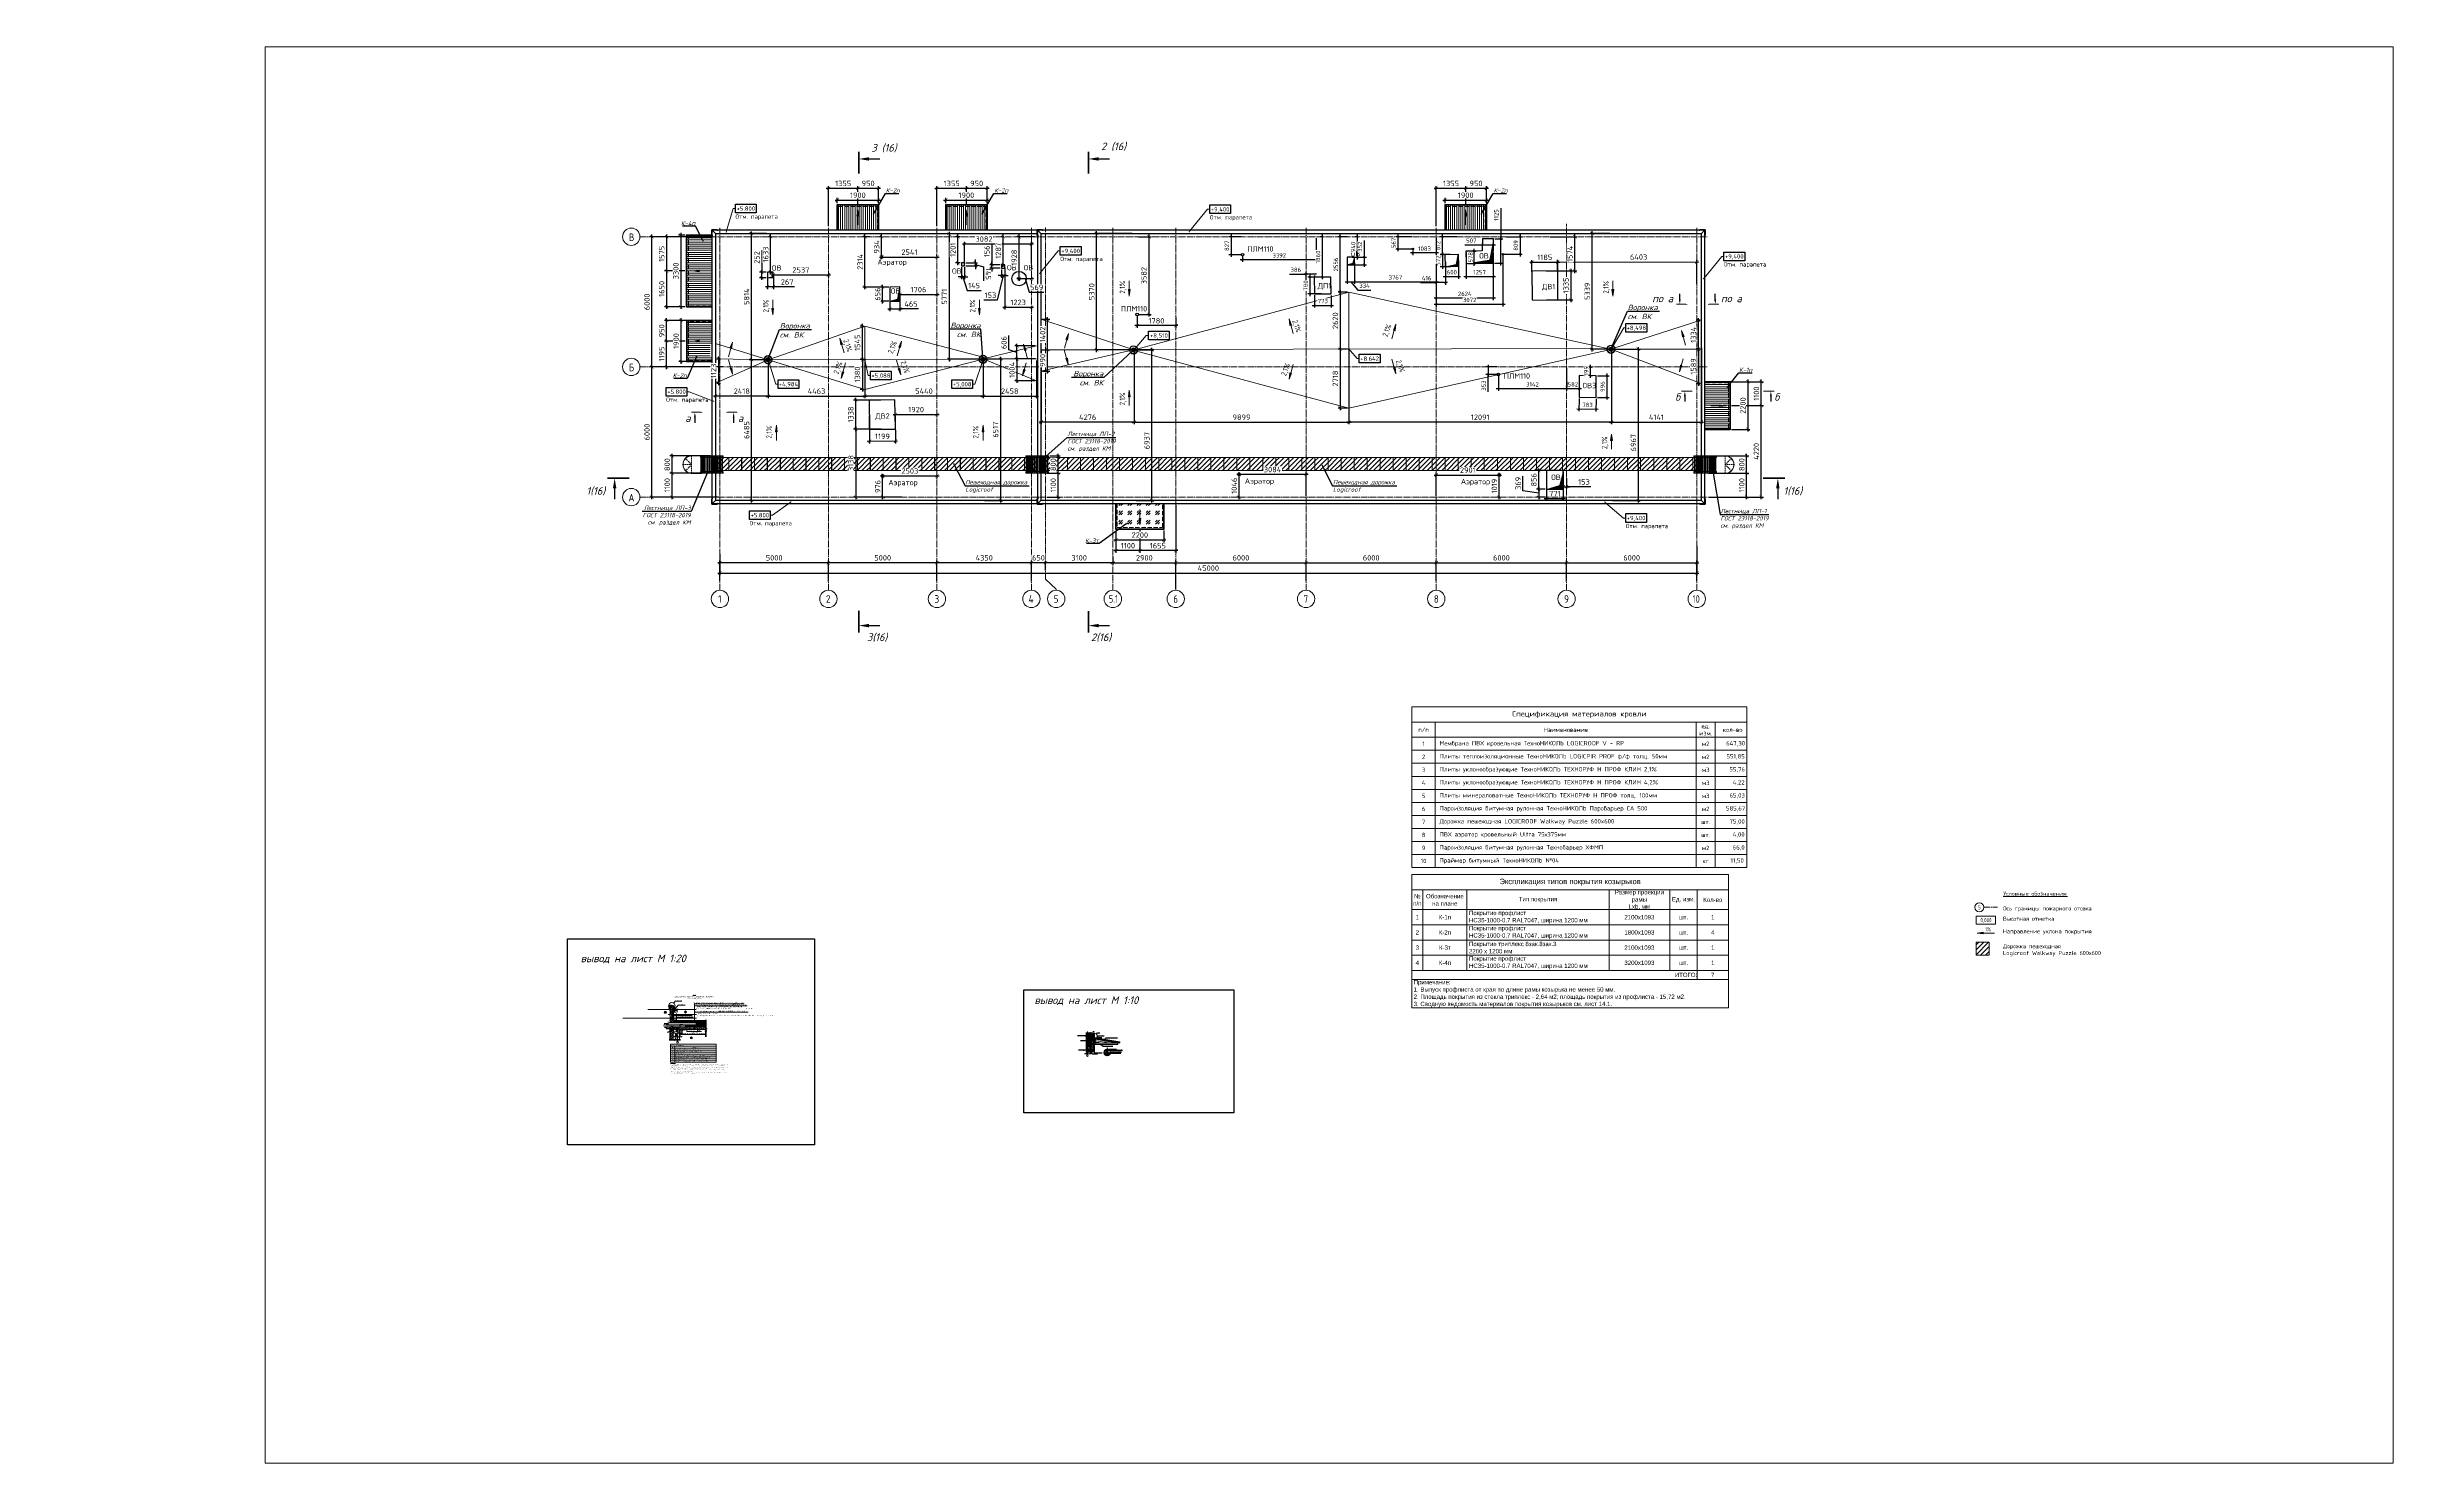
# Model space of a CAD drawing. Header units: millimetres. Extents: x -263990 to 193903, y -164417 to 240530.
# Drawn here: x -156385 to -48316, y -94552 to -29277 of the extents above; entities that cross this region are included whole.
import ezdxf
from ezdxf import colors
from ezdxf.entities.mleader import LeaderData, LeaderLine
from ezdxf.enums import TextEntityAlignment as Align
from ezdxf.math import Vec2, Vec3

# ---------------------------------------------------------------- set-up
doc = ezdxf.new("R2010")
doc.units = ezdxf.units.MM
doc.header["$LTSCALE"] = 20
doc.set_wipeout_variables(frame=1)
for name, pattern in [('CENTER', [20, 15, -1.7, 1.6, -1.7]), ('DASHED', [7, 5, -2, 0]), ('XKITLINE00', [0]), ('XKITLINE02', [4, 2, -2]), ('пунктирнаяX2', [12.7, 0, -12.7]), ('штриховая 50', [1, 0.5, -0.5])]:
    doc.linetypes.add(name, pattern=pattern)
doc.layers.get('0').update_dxf_attribs({"lineweight": 0})
doc.layers.get('Defpoints').update_dxf_attribs({"color": 4})
for name, color, linetype in [('_4-3_ маркировка на кладочных планах АР', 7, 'Continuous'), ('A-ROOF', 5, 'Continuous'), ('S-METL', 14, 'Continuous'), ('S-WALL-PATT', 181, 'Continuous')]:
    doc.layers.add(name, color=color, linetype=linetype)
for name, color, linetype, lineweight in [('_4-6_ Выноски на кровле', 7, 'Continuous', 9), ('ANNO-TEXT', 250, 'Continuous', 9), ('Part', 7, 'Continuous', 0), ('TN-АННОТАЦИИ', 7, 'Continuous', 0), ('TN-ГЕРМЕТИК', 20, 'Continuous', 9), ('TN-ГИДРОИЗОЛЯЦИЯ ПВХ', 5, 'Continuous', 15), ('TN-КРЕПЕЖ', 7, 'Continuous', 0), ('TN-МЕТАЛЛ КОНСТРУКЦИИ', 7, 'Continuous', 35), ('TN-ПАРОИЗОЛЯЦИЯ', 94, 'Continuous', 15), ('TN-УТЕПЛИТЕЛЬ КВ', 42, 'Continuous', 15), ('Высотные отметки', 7, 'Continuous', 9), ('Козырьки контур', 7, 'DASHED', 18), ('Контур покрытие козырьков', 7, 'Continuous', 35), ('Кровля дорожка', 7, 'Continuous', 18), ('Лестница на кровлю', 7, 'Continuous', 18), ('Линии', 7, 'Continuous', 9), ('Линии1', 7, 'Continuous', 30), ('Метиз', 200, 'Continuous', 25), ('Обобщенные модели', 7, 'Continuous', 18), ('Оси', 7, 'CENTER', 9), ('Оси_марки', 7, 'Continuous', 18), ('Размеры', 7, 'Continuous', 9), ('Разрезы', 7, 'Continuous', 9), ('Стены', 7, 'Continuous', 18), ('Текстовые примечания', 7, 'Continuous', 9), ('Тонкие линии', 7, 'Continuous', 18), ('Уклоны в точках', 7, 'Continuous', 9), ('ФЭ парапет', 7, 'Continuous', 18), ('Штриховка козырьки', 252, 'Continuous', 0), ('Штриховка стены', 252, 'Continuous', 5), ('Элементы узлов', 7, 'Continuous', 18)]:
    doc.layers.add(name, color=color, linetype=linetype, lineweight=lineweight)
doc.layers.add('Сантехнические приборы', color=7, linetype='Continuous', lineweight=18, true_color=0x0080c0)
doc.styles.add('Arial', font='arial.ttf', dxfattribs={"height": 2})
doc.styles.add('GOST Common', font='gost-common.ttf', dxfattribs={"width": 0.9, "height": 350})
doc.styles.add('GOST Common_2', font='gost-common.ttf', dxfattribs={"width": 0.9, "height": 250})
doc.styles.add('GOST Common_3', font='gost-common.ttf', dxfattribs={"width": 0.9, "height": 125})
doc.styles.add('ISOCPEUR', font='isocpeur.ttf', dxfattribs={"width": 0.9, "height": 250})
doc.styles.add('M_200', font='arial.ttf')
doc.styles.add('PDF ISOCPEUR', font='isocpeur.ttf')
doc.styles.add('PDF ISOCPEUR Italic', font='isocpeui.ttf')
doc.styles.add('TN-Текст', font='isocpeur.ttf')
doc.dimstyles.new('СПДС размеры', dxfattribs={"dimscale": 100, "dimtxt": 2.5, "dimasz": 1.5, "dimexe": 1, "dimexo": 0.625, "dimgap": 1, "dimtad": 1, "dimdec": 0, "dimtxsty": 'PDF ISOCPEUR', "dimblk": 'ARCHTICK', "dimcen": 2.5, "dimdle": 1, "dimadec": 0, "dimazin": 2, "dimtfac": 0.75, "dimtdec": 0, "dimtmove": 1, "dimatfit": 3, "dimfxl": 1, "dimtfill": 1, "dimtolj": 1, "dimarcsym": 1})
doc.dimstyles.new('СПДС размеры 2мм', dxfattribs={"dimscale": 100, "dimtxt": 2, "dimasz": 1, "dimexe": 1, "dimexo": 0.625, "dimgap": 1, "dimtad": 1, "dimdec": 0, "dimtxsty": 'PDF ISOCPEUR', "dimblk": 'ARCHTICK', "dimcen": 2.5, "dimdle": 1, "dimadec": 0, "dimazin": 2, "dimtfac": 0.75, "dimtdec": 0, "dimtmove": 1, "dimatfit": 3, "dimfxl": 1, "dimtfill": 1, "dimtolj": 1, "dimarcsym": 1})
pattern_1 = [(180, (-106592.97, -50844.34), (-7e-15, -95.25), [])]
pattern_2 = [(45, (-103430.035, -16112.813), (-22.45064, 22.45064), []), (135, (-103430.035, -16112.813), (-22.45064, -22.45064), [])]

# ---------------------------------------------------------------- blocks, each defined once
blk = doc.blocks.new('*T440')
at = {"linetype": 'ByBlock', "lineweight": -2, "transparency": 16777216}
for p, q in [((0, 0), (15432, 0)), ((0, 0), (0, -7400)), ((15432, 0), (15432, -7400)), ((0, -700), (15432, -700)), ((1076, -700), (1076, -7400)), ((13095, -700), (13095, -7400)), ((13967, -700), (13967, -7400)), ((0, -1400), (15432, -1400)), ((0, -2000), (15432, -2000)), ((0, -2600), (15432, -2600)), ((0, -3200), (15432, -3200)), ((0, -3800), (15432, -3800)), ((0, -4400), (15432, -4400)), ((0, -5000), (15432, -5000)), ((0, -5600), (15432, -5600)), ((0, -6200), (15432, -6200)), ((0, -6800), (15432, -6800)), ((0, -7400), (15432, -7400))]:
    blk.add_line(p, q, dxfattribs=at)
at = {"color": 0, "transparency": 16777216}
for s, insert, char_height, width, attachment_point in [('{\\fISOCPEUR|b0|i0|c0;n/n', (538, -1050), 200, 1064.33, 5), ('{\\fISOCPEUR|b0|i0|c0;Спецификация материалов кровли', (7716, -350), 250, 15419.78, 5), ('{\\fISOCPEUR|b0|i0|c0;Наименование', (7086, -1050), 200, 12006.44, 5), ('{\\fISOCPEUR|b0|i0|c0;ед. изм.', (13531, -1050), 200, 860, 5), ('{\\fISOCPEUR|b0|i0|c0; кол-во ', (14699, -1050), 200, 1453, 5), ('{\\fISOCPEUR|b0|i0|c0;1', (538, -1700), 200, 1064.33, 5), ('{\\fISOCPEUR|b0|i0|c0;Мембрана ПВХ кровельная ТехноНИКОЛЬ LOGICROOF V - RP', (1276, -1700), 200, 11618.44, 4), ('{\\fISOCPEUR|b0|i0|c0;м2', (13531, -1700), 200, 860, 5), ('{\\fISOCPEUR|b0|i0|c0;   647,30 ', (14699, -1700), 200, 1453, 5), ('{\\fISOCPEUR|b0|i0|c0;3', (538, -2900), 200, 1064.33, 5), ('{\\fISOCPEUR|b0|i0|c0;2', (538, -2300), 200, 1064.33, 5), ('{\\fISOCPEUR|b0|i0|c0;Плиты теплоизоляционные ТехноНИКОЛЬ LOGICPIR PROF ф/ф толщ. 50мм', (1276, -2300), 200, 11618.44, 4), ('{\\fISOCPEUR|b0|i0|c204|p34;Плиты уклонообразующие ТехноНИКОЛЬ ТЕХНОРУФ Н ПРОФ КЛИН \\fISOCPEUR|b0|i0|c0|p34;2,1% }', (1276, -2900), 200, 11618.44, 4), ('{\\fISOCPEUR|b0|i0|c0;м3', (13531, -2900), 200, 860, 5), ('{\\fISOCPEUR|b0|i0|c0;м2', (13531, -2300), 200, 860, 5), ('{\\fISOCPEUR|b0|i0|c0;   551,85 ', (14699, -2300), 200, 1453, 5), ('{\\fISOCPEUR|b0|i0|c0;    55,76 ', (14699, -2900), 200, 1453, 5), ('{\\fISOCPEUR|b0|i0|c0;4', (538, -3500), 200, 1064.33, 5), ('{\\fISOCPEUR|b0|i0|c0;5', (538, -4100), 200, 1064.33, 5), ('{\\fISOCPEUR|b0|i0|c0;Плиты уклонообразующие ТехноНИКОЛЬ ТЕХНОРУФ Н ПРОФ КЛИН 4,2% ', (1276, -3500), 200, 11618.44, 4), ('{\\fISOCPEUR|b0|i0|c0;Плиты минераловатные ТехноНИКОЛЬ ТЕХНОРУФ Н ПРОФ толщ. 100мм', (1276, -4100), 200, 11618.44, 4), ('{\\fISOCPEUR|b0|i0|c0;м3', (13531, -3500), 200, 860, 5), ('{\\fISOCPEUR|b0|i0|c0;м3', (13531, -4100), 200, 860, 5), ('{\\fISOCPEUR|b0|i0|c0;    65,03 ', (14699, -4100), 200, 1453, 5), ('{\\fISOCPEUR|b0|i0|c0;     4,22 ', (14699, -3500), 200, 1453, 5), ('{\\fISOCPEUR|b0|i0|c0;7', (538, -5300), 200, 1064.33, 5), ('{\\fISOCPEUR|b0|i0|c0;6', (538, -4700), 200, 1064.33, 5), ('{\\fISOCPEUR|b0|i0|c0;Дорожка пешеходная LOGICROOF Walkway Puzzle 600x600', (1276, -5300), 200, 11618.44, 4), ('{\\fISOCPEUR|b0|i0|c0;Пароизоляция битумная рулонная ТехноНИКОЛЬ Паробарьер СА 500', (1276, -4700), 200, 11618.44, 4), ('{\\fISOCPEUR|b0|i0|c0;шт.', (13531, -5300), 200, 860, 5), ('{\\fISOCPEUR|b0|i0|c0;м2', (13531, -4700), 200, 860, 5), ('{\\fISOCPEUR|b0|i0|c0;   585,67 ', (14699, -4700), 200, 1453, 5), ('{\\fISOCPEUR|b0|i0|c0;    75,00 ', (14699, -5300), 200, 1453, 5), ('{\\fISOCPEUR|b0|i0|c0|p34;9', (538, -6500), 200, 1064.33, 5), ('{\\fISOCPEUR|b0|i0|c0;8', (538, -5900), 200, 1064.33, 5), ('{\\fISOCPEUR|b0|i0|c0;ПВХ аэратор кровельный Ultra 75х375мм', (1276, -5900), 200, 11618.44, 4), ('{\\fISOCPEUR|b0|i0|c0;шт.', (13531, -5900), 200, 860, 5), ('{\\fISOCPEUR|b0|i0|c0;м2', (13531, -6500), 200, 860, 5), ('{\\fISOCPEUR|b0|i0|c0|p34;     \\fISOCPEUR|b0|i0|c204|p34;4\\fISOCPEUR|b0|i0|c0|p34;,00 }', (14699, -5900), 200, 1453, 5), ('{\\fISOCPEUR|b0|i0|c0|p34;     \\fISOCPEUR|b0|i0|c204|p34;66,0}', (14699, -6500), 200, 1453, 5), ('{\\fISOCPEUR|b0|i0|c0|p34;10', (538, -7100), 200, 1064.33, 5), ('{\\fISOCPEUR|b0|i0|c204|p34;кг}', (13531, -7100), 200, 860, 5), ('{\\fISOCPEUR|b0|i0|c0|p34;    \\fISOCPEUR|b0|i0|c204|p34;11,50}', (14699, -7100), 200, 1453, 5)]:
    blk.add_mtext(s, dxfattribs=dict(at, insert=insert, char_height=char_height, width=width, attachment_point=attachment_point))
at = {"color": 0, "transparency": 16777216, "char_height": 200, "width": 11618.44, "attachment_point": 4, "style": 'PDF ISOCPEUR'}
for s, insert in [('Пароизоляция битумная рулонная Технобарьер ХФМП', (1276, -6500)), ('Праймер битумный ТехноНИКОЛЬ №04', (1276, -7100))]:
    blk.add_mtext(s, dxfattribs=dict(at, insert=insert))
blk = doc.blocks.new('190_ФЭ_Стена_Стык угловой внешний фигурный - ФЭ-У1_230х230-1307890-_О__L1_0_000_')
at = {"layer": 'Обобщенные модели', "lineweight": 9}
h = blk.add_hatch(dxfattribs=at)
h.set_pattern_fill('FP_6', color=256, style=0, pattern_type=2)
h.set_pattern_definition([(45, (0, 0), (-106.066, 106.066), [])])
h.paths.add_polyline_path([(-231, -295), (-65, -295), (-48, -278), (-48, -277), (-65, -294), (-294, -294), (-294, -65), (-277, -48), (-278, -48), (-295, -65), (-295, -295)], flags=0)
h.paths.add_polyline_path([(-23, -276), (-22, -275), (-32, -276)], flags=0)
h.paths.add_polyline_path([(-276, -32), (-275, -32), (-276, -23)], flags=0)
at = {"layer": 'Обобщенные модели', "lineweight": 40}
for p, q in [((-278, -48), (-295, -65)), ((-295, -65), (-295, -295)), ((-295, -295), (-65, -295)), ((-294, -65), (-277, -48)), ((-294, -294), (-294, -65)), ((-65, -294), (-294, -294)), ((-275, -22), (-278, -22)), ((-278, -22), (-278, -48)), ((-277, -48), (-277, -23)), ((-277, -23), (-276, -23)), ((-276, -23), (-276, -32)), ((-276, -32), (-275, -32)), ((-275, -32), (-275, -22)), ((-48, -277), (-65, -294)), ((-65, -295), (-48, -278)), ((-23, -277), (-48, -277)), ((-48, -278), (-22, -278)), ((-22, -275), (-32, -275)), ((-32, -275), (-32, -276)), ((-32, -276), (-23, -276)), ((-23, -276), (-23, -277)), ((-22, -278), (-22, -275))]:
    blk.add_line(p, q, dxfattribs=at)
blk = doc.blocks.new('*U535')
at = {"layer": 'ФЭ парапет'}
for p, q in [((0, -180), (0, 0)), ((14805, 0), (0, 0)), ((14805, 0), (14985, -180)), ((14805, -3), (0, -3)), ((14805, -15), (0, -15)), ((14805, -165), (0, -165)), ((14805, -177), (0, -177)), ((14805, -180), (0, -180)), ((14808, -3), (14805, -3)), ((14820, -15), (14805, -15)), ((14970, -165), (14805, -165)), ((14982, -177), (14805, -177)), ((14985, -180), (14805, -180))]:
    blk.add_line(p, q, dxfattribs=at)
blk = doc.blocks.new('*U534')
blk.add_line((-3, -3), (0, -3))
at = {"layer": 'ФЭ парапет'}
for p, q in [((0, 0), (-180, -180)), ((12270, 0), (0, 0)), ((12270, 0), (12450, -180)), ((-180, -180), (0, -180)), ((-177, -177), (0, -177)), ((-165, -165), (0, -165)), ((-15, -15), (0, -15)), ((12270, -3), (0, -3)), ((12270, -15), (0, -15)), ((12270, -165), (0, -165)), ((12270, -177), (0, -177)), ((12270, -180), (0, -180)), ((12273, -3), (12270, -3)), ((12285, -15), (12270, -15)), ((12435, -165), (12270, -165)), ((12447, -177), (12270, -177)), ((12450, -180), (12270, -180))]:
    blk.add_line(p, q, dxfattribs=at)
blk = doc.blocks.new('*U537')
blk.add_line((-3, -3), (0, -3))
at = {"layer": 'ФЭ парапет'}
for p, q in [((0, 0), (-180, -180)), ((30390, 0), (0, 0)), ((30390, 0), (30570, -180)), ((-180, -180), (0, -180)), ((-177, -177), (0, -177)), ((-165, -165), (0, -165)), ((-15, -15), (0, -15)), ((30390, -3), (0, -3)), ((30390, -15), (0, -15)), ((30390, -165), (0, -165)), ((30390, -177), (0, -177)), ((30390, -180), (0, -180)), ((30393, -3), (30390, -3)), ((30405, -15), (30390, -15)), ((30555, -165), (30390, -165)), ((30567, -177), (30390, -177)), ((30570, -180), (30390, -180))]:
    blk.add_line(p, q, dxfattribs=at)
blk = doc.blocks.new('Ось сетки - Круг_Ø8 мм-6577-_О__L1_0_000_')
at = {"layer": 'Оси_марки', "lineweight": 20}
for start, end in [(360, 180), (180, 360)]:
    blk.add_arc((0, 0), 4, start, end, dxfattribs=at)
blk = doc.blocks.new('_ArchTick')
at = {"color": 0, "linetype": 'ByBlock', "const_width": 0.15}
blk.add_lwpolyline([(-0.5, -0.5), (0.5, 0.5)], dxfattribs=at)
blk = doc.blocks.new('*D538')
at = {"layer": 'Defpoints', "color": 0, "transparency": 16777216}
for p in [(-113265, -43638), (-110807, -43662, 25656), (-110807, -45370)]:
    blk.add_point(p, dxfattribs=at)
at = {"layer": 'Размеры', "color": 0, "lineweight": -2, "transparency": 16777216}
for p, q in [((-113265, -43701), (-113265, -45470)), ((-110807, -43725), (-110807, -45470)), ((-113365, -45370), (-110707, -45370))]:
    blk.add_line(p, q, dxfattribs=at)
at = {"layer": 'Размеры', "color": 0, "lineweight": -2, "transparency": 16777216, "xscale": 150, "yscale": 150, "zscale": 150, "rotation": 180}
blk.add_blockref('_ArchTick', (-113265, -45370), dxfattribs=at)
at = {"layer": 'Размеры', "color": 0, "lineweight": -2, "transparency": 16777216, "xscale": 150, "yscale": 150, "zscale": 150}
blk.add_blockref('_ArchTick', (-110807, -45370), dxfattribs=at)
at = {"layer": 'Размеры', "color": 0, "lineweight": 20, "transparency": 16777216, "insert": (-112036, -45145), "char_height": 250, "attachment_point": 5, "style": 'PDF ISOCPEUR', "bg_fill": 3, "box_fill_scale": 1.1, "bg_fill_color": 256, "bg_fill_true_color": 13158600, "bg_fill_transparency": 0}
blk.add_mtext('\\A1;2458', dxfattribs=at)
blk = doc.blocks.new('*D539')
at = {"layer": 'Defpoints', "color": 0, "transparency": 16777216}
for p in [(-113265, -43638), (-118706, -45028), (-118706, -45370)]:
    blk.add_point(p, dxfattribs=at)
at = {"layer": 'Размеры', "color": 0, "lineweight": -2, "transparency": 16777216}
for p, q in [((-113265, -43701), (-113265, -45470)), ((-113165, -45370), (-118806, -45370)), ((-118706, -45090), (-118706, -45470))]:
    blk.add_line(p, q, dxfattribs=at)
at = {"layer": 'Размеры', "color": 0, "lineweight": -2, "transparency": 16777216, "xscale": 150, "yscale": 150, "zscale": 150, "rotation": 180}
blk.add_blockref('_ArchTick', (-118706, -45370), dxfattribs=at)
at = {"layer": 'Размеры', "color": 0, "lineweight": -2, "transparency": 16777216, "xscale": 150, "yscale": 150, "zscale": 150}
blk.add_blockref('_ArchTick', (-113265, -45370), dxfattribs=at)
at = {"layer": 'Размеры', "color": 0, "lineweight": 20, "transparency": 16777216, "insert": (-115985, -45145), "char_height": 250, "attachment_point": 5, "style": 'PDF ISOCPEUR', "bg_fill": 3, "box_fill_scale": 1.1, "bg_fill_color": 256, "bg_fill_true_color": 13158600, "bg_fill_transparency": 0}
blk.add_mtext('\\A1;5440', dxfattribs=at)
blk = doc.blocks.new('*D540')
at = {"layer": 'Defpoints', "color": 0, "transparency": 16777216}
for p in [(-123168, -43656), (-118706, -43648), (-118706, -45370)]:
    blk.add_point(p, dxfattribs=at)
at = {"layer": 'Размеры', "color": 0, "lineweight": -2, "transparency": 16777216}
for p, q in [((-123168, -43718), (-123168, -45470)), ((-118706, -43710), (-118706, -45470)), ((-123268, -45370), (-118606, -45370))]:
    blk.add_line(p, q, dxfattribs=at)
at = {"layer": 'Размеры', "color": 0, "lineweight": -2, "transparency": 16777216, "xscale": 150, "yscale": 150, "zscale": 150, "rotation": 180}
blk.add_blockref('_ArchTick', (-123168, -45370), dxfattribs=at)
at = {"layer": 'Размеры', "color": 0, "lineweight": -2, "transparency": 16777216, "xscale": 150, "yscale": 150, "zscale": 150}
blk.add_blockref('_ArchTick', (-118706, -45370), dxfattribs=at)
at = {"layer": 'Размеры', "color": 0, "lineweight": 20, "transparency": 16777216, "insert": (-120937, -45145), "char_height": 250, "attachment_point": 5, "style": 'PDF ISOCPEUR', "bg_fill": 3, "box_fill_scale": 1.1, "bg_fill_color": 256, "bg_fill_true_color": 13158600, "bg_fill_transparency": 0}
blk.add_mtext('\\A1;4463', dxfattribs=at)
blk = doc.blocks.new('*D541')
at = {"layer": 'Defpoints', "color": 0, "transparency": 16777216}
for p in [(-123168, -43559), (-125587, -45212), (-125587, -45370)]:
    blk.add_point(p, dxfattribs=at)
at = {"layer": 'Размеры', "color": 0, "lineweight": -2, "transparency": 16777216}
for p, q in [((-123168, -43622), (-123168, -45470)), ((-123068, -45370), (-125687, -45370)), ((-125587, -45274), (-125587, -45470))]:
    blk.add_line(p, q, dxfattribs=at)
at = {"layer": 'Размеры', "color": 0, "lineweight": -2, "transparency": 16777216, "xscale": 150, "yscale": 150, "zscale": 150, "rotation": 180}
blk.add_blockref('_ArchTick', (-125587, -45370), dxfattribs=at)
at = {"layer": 'Размеры', "color": 0, "lineweight": -2, "transparency": 16777216, "xscale": 150, "yscale": 150, "zscale": 150}
blk.add_blockref('_ArchTick', (-123168, -45370), dxfattribs=at)
at = {"layer": 'Размеры', "color": 0, "lineweight": 20, "transparency": 16777216, "insert": (-124378, -45145), "char_height": 250, "attachment_point": 5, "style": 'PDF ISOCPEUR', "bg_fill": 3, "box_fill_scale": 1.1, "bg_fill_color": 256, "bg_fill_true_color": 13158600, "bg_fill_transparency": 0}
blk.add_mtext('\\A1;2418', dxfattribs=at)
blk = doc.blocks.new('109_Водосточная воронка - Радиус 70-1083720-_О__R_8_390_')
at = {"layer": 'Сантехнические приборы', "color": 7}
for radius in [191, 170, 50.8]:
    blk.add_circle((0, 0), radius, dxfattribs=at)
blk = doc.blocks.new('*D542')
at = {"layer": 'Defpoints', "color": 0, "transparency": 16777216}
for p in [(-125387, -48929), (-125387, -50029)]:
    blk.add_point(p, dxfattribs=at)
at = {"layer": 'Размеры', "color": 0, "lineweight": -2, "transparency": 16777216}
for p, q in [((-125449, -48929), (-127689, -48929)), ((-127589, -50129), (-127589, -48829)), ((-125449, -50029), (-127689, -50029))]:
    blk.add_line(p, q, dxfattribs=at)
at = {"layer": 'Размеры', "color": 0, "lineweight": -2, "transparency": 16777216, "xscale": 150, "yscale": 150, "zscale": 150}
for p, rotation in [((-127589, -48929), 90), ((-127589, -50029), 270)]:
    blk.add_blockref('_ArchTick', p, dxfattribs=dict(at, rotation=rotation))
at = {"layer": 'Размеры', "color": 0, "lineweight": 20, "transparency": 16777216, "insert": (-127814, -49479), "char_height": 250, "attachment_point": 5, "rotation": 90, "style": 'PDF ISOCPEUR', "bg_fill": 3, "box_fill_scale": 1.1, "bg_fill_color": 256, "bg_fill_true_color": 13158600, "bg_fill_transparency": 0}
blk.add_mtext('\\A1;1100', dxfattribs=at)
at = {"layer": 'Defpoints', "color": 0, "transparency": 16777216}
blk.add_point((-127589, -48929), dxfattribs=at)
blk = doc.blocks.new('*U544')
at = {"layer": 'Лестница на кровлю', "color": 7}
for points in [[(-27, 400), (48, 400), (48, 397)], [(-27, 400), (-27, 325)], [(-24, 325), (-27, 325)], [(-21, 400), (108, 400)], [(-21, 328), (-21, 385)], [(-9, 393), (-20, 382)], [(-20, 382), (-20, 325)], [(0, 325), (-20, 325)], [(1016, 325), (-20, 325)], [(45, 394), (-12, 394)], [(8, 393), (-9, 393)], [(0, 390), (0, 390), (1, 390), (2, 390), (3, 390), (5, 390), (6, 390), (8, 390)], [(0, 390), (0, -390)], [(20, 325), (0, 325)], [(8, 394), (8, 390)], [(49, 393), (8, 393)], [(8, 390), (8, 390)], [(8, 390), (988, 390)], [(20, -390), (20, 390)], [(951, 394), (45, 394)], [(947, 400), (49, 400)], [(49, 400), (49, 394)], [(49, 394), (49, 393)], [(75, 390), (75, -390)], [(95, -390), (95, 390)], [(123, 400), (123, 400)], [(138, 400), (258, 400)], [(150, 390), (150, -390)], [(170, -390), (170, 390)], [(225, 390), (225, -390)], [(245, -390), (245, 390)], [(273, 400), (273, 400)], [(288, 400), (408, 400)], [(300, 390), (300, -390)], [(320, -390), (320, 390)], [(375, 390), (375, -390)], [(395, -390), (395, 390)], [(423, 400), (423, 400)], [(438, 400), (558, 400)], [(450, 390), (450, -390)], [(470, -390), (470, 390)], [(525, 390), (525, -390)], [(545, -390), (545, 390)], [(573, 400), (573, 400)], [(588, 400), (708, 400)], [(600, 390), (600, -390)], [(620, -390), (620, 390)], [(675, 390), (675, -390)], [(695, -390), (695, 390)], [(723, 400), (723, 400)], [(738, 400), (858, 400)], [(750, 390), (750, -390)], [(770, -390), (770, 390)], [(825, 390), (825, -390)], [(845, -390), (845, 390)], [(873, 400), (873, 400)], [(888, 400), (1017, 400)], [(900, 390), (900, -390)], [(920, -390), (920, 390)], [(947, 394), (947, 400)], [(947, 393), (947, 394)], [(988, 393), (947, 393)], [(948, 400), (1023, 400), (1023, 325)], [(948, 400), (948, 397)], [(1008, 394), (951, 394)], [(1403, 404), (973, 404)], [(973, 404), (973, 400)], [(1033, 400), (973, 400)], [(975, 390), (975, -390)], [(988, 390), (988, 394)], [(1004, 393), (988, 393)], [(988, 390), (989, 390), (991, 390), (992, 390), (993, 390), (994, 390), (995, 390), (995, 390), (995, -390)], [(1016, 382), (1004, 393)], [(1016, 325), (1016, 382)], [(1017, 385), (1017, 328)], [(1023, 325), (1020, 325)], [(1423, 400), (1023, 400)], [(1048, 400), (1048, 400)], [(1183, 400), (1063, 400)], [(1198, 400), (1198, 400)], [(1333, 400), (1213, 400)], [(1348, 400), (1348, 400)], [(1423, 408), (1423, 352)], [(1493, 398), (1423, 404)], [(1423, 400), (1492, 394)], [(1423, 321), (1423, 257)], [(1423, 225), (1423, 162)], [(1423, 130), (1423, 66)], [(1423, 35), (1423, -29)], [(1423, 3), (1453, 33)], [(1423, 3), (1466, 3)], [(1423, 3), (1454, -28)], [(1475, 55), (1520, 100)], [(1492, 394), (1493, 398)], [(1492, 394), (1559, 376)], [(1561, 380), (1493, 398)], [(1498, 3), (1561, 2)], [(1543, 122), (1588, 167)], [(1559, 376), (1561, 380)], [(1559, 376), (1623, 346)], [(1625, 350), (1561, 380)], [(1593, 2), (1656, 1)], [(1611, 189), (1656, 234)], [(1623, 346), (1625, 350)], [(1623, 346), (1680, 306)], [(1682, 310), (1625, 350)], [(1678, 256), (1708, 286)], [(1680, 306), (1682, 310)], [(1680, 306), (1729, 257)], [(1732, 260), (1682, 310)], [(1688, 1), (1752, 1)], [(1729, 257), (1732, 260)], [(1729, 257), (1769, 200)], [(1772, 202), (1732, 260)], [(1769, 200), (1772, 202)], [(1769, 200), (1798, 137)], [(1802, 138), (1772, 202)], [(1783, 0), (1827, 0)], [(1798, 137), (1802, 138)], [(1798, 137), (1816, 69)], [(1821, 70), (1802, 138)], [(1816, 69), (1821, 70)], [(1816, 69), (1823, 0)], [(1823, 0), (1816, -69)], [(1827, 0), (1821, 70)], [(1821, -70), (1827, 0)], [(-27, -325), (-24, -325)], [(-27, -325), (-27, -400)], [(-27, -400), (48, -400)], [(-21, -385), (-21, -328)], [(-21, -400), (108, -400)], [(-20, -325), (-20, -382)], [(1016, -325), (-20, -325)], [(-20, -382), (-9, -393)], [(-12, -394), (45, -394)], [(-9, -393), (8, -393)], [(0, -390), (0, -390), (1, -390), (2, -390), (3, -390), (5, -390), (6, -390), (8, -390)], [(8, -390), (8, -390)], [(8, -394), (8, -390), (988, -390), (988, -394)], [(8, -393), (49, -393)], [(45, -394), (951, -394)], [(48, -400), (48, -397)], [(49, -393), (49, -394)], [(49, -394), (49, -400)], [(49, -400), (947, -400)], [(888, -400), (1017, -400)], [(947, -393), (988, -393)], [(947, -394), (947, -393)], [(947, -400), (947, -394)], [(948, -397), (948, -400)], [(948, -400), (1023, -400)], [(951, -394), (1008, -394)], [(973, -400), (973, -404)], [(973, -400), (1108, -400)], [(973, -404), (1403, -404)], [(988, -390), (989, -390), (991, -390), (992, -390), (993, -390), (994, -390), (995, -390), (995, -390)], [(988, -393), (1004, -393)], [(1004, -393), (1016, -382), (1016, -325)], [(1017, -328), (1017, -385)], [(1020, -325), (1023, -325), (1023, -400)], [(1023, -400), (1423, -400)], [(1123, -400), (1123, -400)], [(1423, -60), (1423, -124)], [(1423, -156), (1423, -219)], [(1423, -251), (1423, -314)], [(1423, -346), (1423, -402)], [(1492, -394), (1423, -400)], [(1423, -404), (1493, -398)], [(1423, -404), (1423, -400)], [(1476, -51), (1521, -96)], [(1559, -376), (1492, -394)], [(1493, -398), (1492, -394)], [(1493, -398), (1561, -380)], [(1543, -119), (1588, -164)], [(1623, -346), (1559, -376)], [(1559, -376), (1561, -380)], [(1561, -380), (1625, -350)], [(1610, -186), (1655, -231)], [(1680, -306), (1623, -346)], [(1623, -346), (1625, -350)], [(1625, -350), (1682, -309)], [(1677, -254), (1708, -285)], [(1729, -257), (1680, -306)], [(1680, -306), (1682, -309)], [(1682, -309), (1732, -260)], [(1769, -200), (1729, -257)], [(1729, -257), (1732, -260)], [(1732, -260), (1772, -202)], [(1798, -137), (1769, -200)], [(1769, -200), (1772, -202)], [(1772, -202), (1802, -138)], [(1816, -69), (1798, -137)], [(1798, -137), (1802, -138)], [(1802, -138), (1821, -70)], [(1816, -69), (1821, -70)]]:
    blk.add_lwpolyline(points, dxfattribs=at)
for points in [[(1403, 404), (1403, 408), (1443, 408), (1443, 404)], [(1694, 300), (1723, 271), (1725, 274), (1697, 303)], [(1827, -20), (1831, -20), (1831, 20), (1827, 20)], [(1403, -408), (1443, -408), (1443, -404), (1403, -404)], [(1694, -300), (1697, -302), (1725, -274), (1723, -271)]]:
    blk.add_lwpolyline(points, close=True, dxfattribs=at)
for centre, radius, start, end in [((-24, 328), 3.05, 270.00416, 359.99584), ((-12, 385), 8.92, 90.00148, 179.99852), ((45, 397), 3.05, 270.00416, 359.99584), ((951, 397), 3.05, 180.00416, 269.99584), ((1008, 385), 8.92, 0, 90), ((1020, 328), 3.05, 180.00416, 269.99584), ((1412, -8), 411, 252.43919, 96.85717), ((-24, -328), 3.05, 0.00416, 89.99584), ((-12, -385), 8.92, 180, 270), ((45, -397), 3.05, 0.00416, 89.99584), ((951, -397), 3.05, 90.00416, 179.99584), ((1008, -385), 8.92, 270, 360)]:
    blk.add_arc(centre, radius, start, end, dxfattribs=at)
blk = doc.blocks.new('*D545')
at = {"layer": 'Defpoints', "color": 0, "transparency": 16777216}
for p in [(-125762, -48129), (-125762, -48929)]:
    blk.add_point(p, dxfattribs=at)
at = {"layer": 'Размеры', "color": 0, "lineweight": -2, "transparency": 16777216}
for p, q in [((-125824, -48129), (-127689, -48129)), ((-127589, -49029), (-127589, -48029)), ((-125824, -48929), (-127689, -48929))]:
    blk.add_line(p, q, dxfattribs=at)
at = {"layer": 'Размеры', "color": 0, "lineweight": -2, "transparency": 16777216, "xscale": 150, "yscale": 150, "zscale": 150}
for p, rotation in [((-127589, -48129), 90), ((-127589, -48929), 270)]:
    blk.add_blockref('_ArchTick', p, dxfattribs=dict(at, rotation=rotation))
at = {"layer": 'Размеры', "color": 0, "transparency": 16777216, "insert": (-127814, -48529), "char_height": 250, "attachment_point": 5, "rotation": 90, "style": 'PDF ISOCPEUR', "bg_fill": 3, "box_fill_scale": 1.1, "bg_fill_color": 256, "bg_fill_true_color": 13158600, "bg_fill_transparency": 0}
blk.add_mtext('\\A1;800', dxfattribs=at)
at = {"layer": 'Defpoints', "color": 0, "transparency": 16777216}
blk.add_point((-127589, -48129), dxfattribs=at)
blk = doc.blocks.new('*U547')
at = {"layer": 'Кровля дорожка'}
h = blk.add_hatch(dxfattribs=at)
h.set_pattern_fill('ANSI31', color=256, scale=50)
h.paths.add_polyline_path([(0, 0), (0, -600), (600, -600), (600, 0)])
blk.add_lwpolyline([(0, -600), (600, -600), (600, 0), (0, 0)], close=True, dxfattribs=at)
blk = doc.blocks.new('_Dot')
at = {"color": 0, "linetype": 'ByBlock', "lineweight": -2}
blk.add_line((-0.5, 0), (-1, 0), dxfattribs=at)
at = {"color": 0, "linetype": 'ByBlock', "const_width": 0.5}
blk.add_lwpolyline([(-0.25, 0, 1), (0.25, 0, 1)], format="xyb", close=True, dxfattribs=at)
blk = doc.blocks.new('*U549')
at = {"layer": 'Лестница на кровлю', "color": 7}
for points in [[(0, 0), (75, 0), (75, -3)], [(0, 0), (0, -75)], [(974, 0), (76, 0)], [(76, 0), (76, -6)], [(974, -6), (974, 0)], [(975, 0), (1050, 0), (1050, -75)], [(975, 0), (975, -3)], [(3, -75), (0, -75)], [(0, -725), (3, -725)], [(0, -725), (0, -800)], [(0, -800), (75, -800)], [(6, -72), (6, -15)], [(6, -785), (6, -728)], [(6, -800), (135, -800)], [(18, -7), (7, -18)], [(7, -18), (7, -75)], [(1043, -75), (7, -75)], [(7, -725), (1043, -725)], [(7, -725), (7, -782)], [(7, -782), (18, -793)], [(72, -6), (15, -6)], [(15, -794), (72, -794)], [(35, -7), (18, -7)], [(18, -793), (35, -793)], [(28, -10), (28, -10), (28, -10), (29, -10), (30, -10), (32, -10), (34, -10), (35, -10)], [(28, -10), (28, -790)], [(35, -790), (34, -790), (32, -790), (30, -790), (29, -790), (28, -790), (28, -790), (28, -790)], [(35, -6), (35, -10)], [(76, -7), (35, -7)], [(35, -10), (1015, -10)], [(35, -10), (35, -10)], [(35, -794), (35, -790), (1015, -790), (1015, -794)], [(35, -790), (35, -790)], [(35, -793), (76, -793)], [(47, -790), (47, -10)], [(978, -6), (72, -6)], [(72, -794), (978, -794)], [(75, -800), (75, -797)], [(76, -6), (76, -7)], [(76, -793), (76, -794)], [(76, -794), (76, -800)], [(76, -800), (974, -800)], [(102, -10), (102, -790)], [(123, -790), (123, -10)], [(150, -800), (150, -800)], [(165, -800), (285, -800)], [(178, -10), (178, -790)], [(197, -790), (197, -10)], [(252, -10), (252, -790)], [(272, -790), (272, -10)], [(300, -800), (300, -800)], [(315, -800), (435, -800)], [(327, -10), (327, -790)], [(348, -790), (348, -10)], [(403, -10), (403, -790)], [(422, -790), (422, -10)], [(450, -800), (450, -800)], [(465, -800), (585, -800)], [(477, -10), (477, -790)], [(497, -790), (497, -10)], [(552, -10), (552, -790)], [(573, -790), (573, -10)], [(600, -800), (600, -800)], [(615, -800), (735, -800)], [(627, -10), (627, -790)], [(647, -790), (647, -10)], [(702, -10), (702, -790)], [(722, -790), (722, -10)], [(777, -10), (777, -790)], [(798, -790), (798, -10)], [(852, -10), (852, -790)], [(872, -790), (872, -10)], [(915, -800), (1044, -800)], [(927, -10), (927, -790)], [(947, -790), (947, -10)], [(974, -7), (974, -6)], [(1015, -7), (974, -7)], [(974, -793), (1015, -793)], [(974, -794), (974, -793)], [(974, -800), (974, -794)], [(975, -797), (975, -800)], [(975, -800), (1050, -800)], [(1035, -6), (978, -6)], [(978, -794), (1035, -794)], [(1002, -10), (1002, -790)], [(1015, -10), (1015, -6)], [(1032, -7), (1015, -7)], [(1015, -10), (1016, -10), (1018, -10), (1020, -10), (1021, -10), (1022, -10), (1022, -10), (1022, -10), (1022, -790)], [(1015, -790), (1016, -790), (1018, -790), (1020, -790), (1021, -790), (1022, -790), (1022, -790), (1022, -790)], [(1015, -793), (1032, -793)], [(1043, -18), (1032, -7)], [(1032, -793), (1043, -782), (1043, -725)], [(1043, -75), (1043, -18)], [(1044, -15), (1044, -72)], [(1044, -728), (1044, -785)], [(1050, -75), (1047, -75)], [(1047, -725), (1050, -725), (1050, -800)]]:
    blk.add_lwpolyline(points, dxfattribs=at)
for centre, radius, start, end in [((3, -72), 3.07, 270.0016, 359.9984), ((3, -728), 3.07, 0.0016, 89.9984), ((15, -15), 9, 90.00073, 179.99927), ((15, -785), 9, 180, 270), ((72, -3), 3.07, 270.0016, 359.9984), ((72, -797), 3.07, 0.0016, 89.9984), ((978, -3), 3.07, 180.0016, 269.9984), ((978, -797), 3.07, 90.0016, 179.9984), ((1035, -15), 9, 0, 90), ((1035, -785), 9, 270, 360), ((1047, -72), 3.07, 180.0016, 269.9984), ((1047, -728), 3.07, 90.0016, 179.9984)]:
    blk.add_arc(centre, radius, start, end, dxfattribs=at)
blk = doc.blocks.new('*U550')
at = {"layer": 'Кровля дорожка'}
h = blk.add_hatch(dxfattribs=at)
h.set_pattern_fill('ANSI31', color=256, scale=50)
h.paths.add_polyline_path([(0, 0), (0, -600), (383, -600), (383, 0)])
blk.add_lwpolyline([(0, -600), (383, -600), (383, 0), (0, 0)], close=True, dxfattribs=at)
blk = doc.blocks.new('*U552')
at = {"layer": 'Лестница на кровлю', "color": 7}
for points in [[(-27, 400), (48, 400), (48, 397)], [(-27, 400), (-27, 325)], [(-24, 325), (-27, 325)], [(-21, 400), (108, 400)], [(-21, 328), (-21, 385)], [(-9, 393), (-20, 382)], [(-20, 382), (-20, 325)], [(0, 325), (-20, 325)], [(1016, 325), (-20, 325)], [(45, 394), (-12, 394)], [(8, 393), (-9, 393)], [(0, 390), (0, 390), (1, 390), (2, 390), (3, 390), (5, 390), (6, 390), (8, 390)], [(0, 390), (0, -390)], [(20, 325), (0, 325)], [(8, 394), (8, 390)], [(49, 393), (8, 393)], [(8, 390), (8, 390)], [(8, 390), (988, 390)], [(20, -390), (20, 390)], [(951, 394), (45, 394)], [(947, 400), (49, 400)], [(49, 400), (49, 394)], [(49, 394), (49, 393)], [(75, 390), (75, -390)], [(95, -390), (95, 390)], [(123, 400), (123, 400)], [(138, 400), (258, 400)], [(150, 390), (150, -390)], [(170, -390), (170, 390)], [(225, 390), (225, -390)], [(245, -390), (245, 390)], [(273, 400), (273, 400)], [(288, 400), (408, 400)], [(300, 390), (300, -390)], [(320, -390), (320, 390)], [(375, 390), (375, -390)], [(395, -390), (395, 390)], [(423, 400), (423, 400)], [(438, 400), (558, 400)], [(450, 390), (450, -390)], [(470, -390), (470, 390)], [(525, 390), (525, -390)], [(545, -390), (545, 390)], [(573, 400), (573, 400)], [(588, 400), (708, 400)], [(600, 390), (600, -390)], [(620, -390), (620, 390)], [(675, 390), (675, -390)], [(695, -390), (695, 390)], [(723, 400), (723, 400)], [(738, 400), (858, 400)], [(750, 390), (750, -390)], [(770, -390), (770, 390)], [(825, 390), (825, -390)], [(845, -390), (845, 390)], [(873, 400), (873, 400)], [(888, 400), (1017, 400)], [(900, 390), (900, -390)], [(920, -390), (920, 390)], [(947, 394), (947, 400)], [(947, 393), (947, 394)], [(988, 393), (947, 393)], [(948, 400), (1023, 400), (1023, 325)], [(948, 400), (948, 397)], [(1008, 394), (951, 394)], [(1403, 404), (973, 404)], [(973, 404), (973, 400)], [(1033, 400), (973, 400)], [(975, 390), (975, -390)], [(988, 390), (988, 394)], [(1004, 393), (988, 393)], [(988, 390), (989, 390), (991, 390), (992, 390), (993, 390), (994, 390), (995, 390), (995, 390), (995, -390)], [(1016, 382), (1004, 393)], [(1016, 325), (1016, 382)], [(1017, 385), (1017, 328)], [(1023, 325), (1020, 325)], [(1423, 400), (1023, 400)], [(1048, 400), (1048, 400)], [(1183, 400), (1063, 400)], [(1198, 400), (1198, 400)], [(1333, 400), (1213, 400)], [(1348, 400), (1348, 400)], [(1423, 408), (1423, 352)], [(1493, 398), (1423, 404)], [(1423, 400), (1492, 394)], [(1423, 321), (1423, 257)], [(1423, 225), (1423, 162)], [(1423, 130), (1423, 66)], [(1423, 35), (1423, -29)], [(1423, 3), (1453, 33)], [(1423, 3), (1466, 3)], [(1423, 3), (1454, -28)], [(1475, 55), (1520, 100)], [(1492, 394), (1493, 398)], [(1492, 394), (1559, 376)], [(1561, 380), (1493, 398)], [(1498, 3), (1561, 2)], [(1543, 122), (1588, 167)], [(1559, 376), (1561, 380)], [(1559, 376), (1623, 346)], [(1625, 350), (1561, 380)], [(1593, 2), (1656, 1)], [(1611, 189), (1656, 234)], [(1623, 346), (1625, 350)], [(1623, 346), (1680, 306)], [(1682, 310), (1625, 350)], [(1678, 256), (1708, 286)], [(1680, 306), (1682, 310)], [(1680, 306), (1729, 257)], [(1732, 260), (1682, 310)], [(1688, 1), (1752, 1)], [(1729, 257), (1732, 260)], [(1729, 257), (1769, 200)], [(1772, 202), (1732, 260)], [(1769, 200), (1772, 202)], [(1769, 200), (1798, 137)], [(1802, 138), (1772, 202)], [(1783, 0), (1827, 0)], [(1798, 137), (1802, 138)], [(1798, 137), (1816, 69)], [(1821, 70), (1802, 138)], [(1816, 69), (1821, 70)], [(1816, 69), (1823, 0)], [(1823, 0), (1816, -69)], [(1827, 0), (1821, 70)], [(1821, -70), (1827, 0)], [(-27, -325), (-24, -325)], [(-27, -325), (-27, -400)], [(-27, -400), (48, -400)], [(-21, -385), (-21, -328)], [(-21, -400), (108, -400)], [(-20, -325), (-20, -382)], [(1016, -325), (-20, -325)], [(-20, -382), (-9, -393)], [(-12, -394), (45, -394)], [(-9, -393), (8, -393)], [(0, -390), (0, -390), (1, -390), (2, -390), (3, -390), (5, -390), (6, -390), (8, -390)], [(8, -390), (8, -390)], [(8, -394), (8, -390), (988, -390), (988, -394)], [(8, -393), (49, -393)], [(45, -394), (951, -394)], [(48, -400), (48, -397)], [(49, -393), (49, -394)], [(49, -394), (49, -400)], [(49, -400), (947, -400)], [(888, -400), (1017, -400)], [(947, -393), (988, -393)], [(947, -394), (947, -393)], [(947, -400), (947, -394)], [(948, -397), (948, -400)], [(948, -400), (1023, -400)], [(951, -394), (1008, -394)], [(973, -400), (973, -404)], [(973, -400), (1108, -400)], [(973, -404), (1403, -404)], [(988, -390), (989, -390), (991, -390), (992, -390), (993, -390), (994, -390), (995, -390), (995, -390)], [(988, -393), (1004, -393)], [(1004, -393), (1016, -382), (1016, -325)], [(1017, -328), (1017, -385)], [(1020, -325), (1023, -325), (1023, -400)], [(1023, -400), (1423, -400)], [(1123, -400), (1123, -400)], [(1423, -60), (1423, -124)], [(1423, -156), (1423, -219)], [(1423, -251), (1423, -314)], [(1423, -346), (1423, -402)], [(1492, -394), (1423, -400)], [(1423, -404), (1493, -398)], [(1423, -404), (1423, -400)], [(1476, -51), (1521, -96)], [(1559, -376), (1492, -394)], [(1493, -398), (1492, -394)], [(1493, -398), (1561, -380)], [(1543, -119), (1588, -164)], [(1623, -346), (1559, -376)], [(1559, -376), (1561, -380)], [(1561, -380), (1625, -350)], [(1610, -186), (1655, -231)], [(1680, -306), (1623, -346)], [(1623, -346), (1625, -350)], [(1625, -350), (1682, -309)], [(1677, -254), (1708, -285)], [(1729, -257), (1680, -306)], [(1680, -306), (1682, -309)], [(1682, -309), (1732, -260)], [(1769, -200), (1729, -257)], [(1729, -257), (1732, -260)], [(1732, -260), (1772, -202)], [(1798, -137), (1769, -200)], [(1769, -200), (1772, -202)], [(1772, -202), (1802, -138)], [(1816, -69), (1798, -137)], [(1798, -137), (1802, -138)], [(1802, -138), (1821, -70)], [(1816, -69), (1821, -70)]]:
    blk.add_lwpolyline(points, dxfattribs=at)
for points in [[(1403, 404), (1403, 408), (1443, 408), (1443, 404)], [(1694, 300), (1723, 271), (1725, 274), (1697, 303)], [(1827, -20), (1831, -20), (1831, 20), (1827, 20)], [(1403, -408), (1443, -408), (1443, -404), (1403, -404)], [(1694, -300), (1697, -302), (1725, -274), (1723, -271)]]:
    blk.add_lwpolyline(points, close=True, dxfattribs=at)
for centre, radius, start, end in [((-24, 328), 3.05, 270.00416, 359.99584), ((-12, 385), 8.92, 90.00148, 179.99852), ((45, 397), 3.05, 270.00416, 359.99584), ((951, 397), 3.05, 180.00416, 269.99584), ((1008, 385), 8.92, 0, 90), ((1020, 328), 3.05, 180.00416, 269.99584), ((1412, -8), 411, 252.43919, 96.85717), ((-24, -328), 3.05, 0.00416, 89.99584), ((-12, -385), 8.92, 180, 270), ((45, -397), 3.05, 0.00416, 89.99584), ((951, -397), 3.05, 90.00416, 179.99584), ((1008, -385), 8.92, 270, 360)]:
    blk.add_arc(centre, radius, start, end, dxfattribs=at)
blk = doc.blocks.new('*D553')
at = {"layer": 'Размеры', "color": 0, "lineweight": -2, "transparency": 16777216}
for p, q in [((-110324, -48929), (-109708, -48929)), ((-109808, -50129), (-109808, -48829)), ((-110324, -50029), (-109708, -50029))]:
    blk.add_line(p, q, dxfattribs=at)
at = {"layer": 'Размеры', "color": 0, "lineweight": -2, "transparency": 16777216, "xscale": 150, "yscale": 150, "zscale": 150}
for p, rotation in [((-109808, -48929), 90), ((-109808, -50029), 270)]:
    blk.add_blockref('_ArchTick', p, dxfattribs=dict(at, rotation=rotation))
at = {"layer": 'Размеры', "color": 0, "transparency": 16777216, "insert": (-110033, -49479), "char_height": 250, "attachment_point": 5, "rotation": 90, "style": 'PDF ISOCPEUR', "bg_fill": 3, "box_fill_scale": 1.1, "bg_fill_color": 256, "bg_fill_true_color": 13158600, "bg_fill_transparency": 0}
blk.add_mtext('\\A1;1100', dxfattribs=at)
at = {"layer": 'Defpoints', "color": 0, "transparency": 16777216}
for p in [(-110387, -48929), (-109808, -48929), (-110387, -50029)]:
    blk.add_point(p, dxfattribs=at)
blk = doc.blocks.new('*D554')
at = {"layer": 'Размеры', "color": 0, "lineweight": -2, "transparency": 16777216}
for p, q in [((-110184, -48129), (-109708, -48129)), ((-109808, -49029), (-109808, -48029)), ((-110184, -48929), (-109708, -48929))]:
    blk.add_line(p, q, dxfattribs=at)
at = {"layer": 'Размеры', "color": 0, "lineweight": -2, "transparency": 16777216, "xscale": 150, "yscale": 150, "zscale": 150}
for p, rotation in [((-109808, -48129), 90), ((-109808, -48929), 270)]:
    blk.add_blockref('_ArchTick', p, dxfattribs=dict(at, rotation=rotation))
at = {"layer": 'Размеры', "color": 0, "transparency": 16777216, "insert": (-110033, -48529), "char_height": 250, "attachment_point": 5, "rotation": 90, "style": 'PDF ISOCPEUR', "bg_fill": 3, "box_fill_scale": 1.1, "bg_fill_color": 256, "bg_fill_true_color": 13158600, "bg_fill_transparency": 0}
blk.add_mtext('\\A1;800', dxfattribs=at)
at = {"layer": 'Defpoints', "color": 0, "transparency": 16777216}
for p in [(-110247, -48129), (-109808, -48129), (-110247, -48929)]:
    blk.add_point(p, dxfattribs=at)
blk = doc.blocks.new('*D555')
at = {"layer": 'Defpoints', "color": 0, "transparency": 16777216}
for p in [(-79912, -48929), (-79912, -50029)]:
    blk.add_point(p, dxfattribs=at)
at = {"layer": 'Размеры', "color": 0, "lineweight": -2, "transparency": 16777216}
for p, q in [((-79850, -48929), (-77991, -48929)), ((-78091, -50129), (-78091, -48829)), ((-79850, -50029), (-77991, -50029))]:
    blk.add_line(p, q, dxfattribs=at)
at = {"layer": 'Размеры', "color": 0, "lineweight": -2, "transparency": 16777216, "xscale": 150, "yscale": 150, "zscale": 150}
for p, rotation in [((-78091, -48929), 90), ((-78091, -50029), 270)]:
    blk.add_blockref('_ArchTick', p, dxfattribs=dict(at, rotation=rotation))
at = {"layer": 'Размеры', "color": 0, "transparency": 16777216, "insert": (-78316, -49479), "char_height": 250, "attachment_point": 5, "rotation": 90, "style": 'PDF ISOCPEUR', "bg_fill": 3, "box_fill_scale": 1.1, "bg_fill_color": 256, "bg_fill_true_color": 13158600, "bg_fill_transparency": 0}
blk.add_mtext('\\A1;1100', dxfattribs=at)
at = {"layer": 'Defpoints', "color": 0, "transparency": 16777216}
blk.add_point((-78091, -48929), dxfattribs=at)
blk = doc.blocks.new('*D556')
at = {"layer": 'Defpoints', "color": 0, "transparency": 16777216}
for p in [(-79912, -48129), (-79912, -48929)]:
    blk.add_point(p, dxfattribs=at)
at = {"layer": 'Размеры', "color": 0, "lineweight": -2, "transparency": 16777216}
for p, q in [((-79850, -48129), (-77991, -48129)), ((-78091, -49029), (-78091, -48029)), ((-79850, -48929), (-77991, -48929))]:
    blk.add_line(p, q, dxfattribs=at)
at = {"layer": 'Размеры', "color": 0, "lineweight": -2, "transparency": 16777216, "xscale": 150, "yscale": 150, "zscale": 150}
for p, rotation in [((-78091, -48129), 90), ((-78091, -48929), 270)]:
    blk.add_blockref('_ArchTick', p, dxfattribs=dict(at, rotation=rotation))
at = {"layer": 'Размеры', "color": 0, "transparency": 16777216, "insert": (-78316, -48529), "char_height": 250, "attachment_point": 5, "rotation": 90, "style": 'PDF ISOCPEUR', "bg_fill": 3, "box_fill_scale": 1.1, "bg_fill_color": 256, "bg_fill_true_color": 13158600, "bg_fill_transparency": 0}
blk.add_mtext('\\A1;800', dxfattribs=at)
at = {"layer": 'Defpoints', "color": 0, "transparency": 16777216}
blk.add_point((-78091, -48129), dxfattribs=at)
blk = doc.blocks.new('*D560')
at = {"layer": 'Defpoints', "color": 0, "transparency": 16777216}
for p in [(-117307, -46218), (-115387, -46218), (-115387, -46218)]:
    blk.add_point(p, dxfattribs=at)
at = {"layer": 'Размеры', "color": 0, "lineweight": -2, "transparency": 16777216}
for p, q in [((-117407, -46218), (-115287, -46218)), ((-117307, -46281), (-117307, -46318)), ((-115387, -46281), (-115387, -46318))]:
    blk.add_line(p, q, dxfattribs=at)
at = {"layer": 'Размеры', "color": 0, "lineweight": -2, "transparency": 16777216, "xscale": 150, "yscale": 150, "zscale": 150, "rotation": 180}
blk.add_blockref('_ArchTick', (-117307, -46218), dxfattribs=at)
at = {"layer": 'Размеры', "color": 0, "lineweight": -2, "transparency": 16777216, "xscale": 150, "yscale": 150, "zscale": 150}
blk.add_blockref('_ArchTick', (-115387, -46218), dxfattribs=at)
at = {"layer": 'Размеры', "color": 0, "lineweight": 20, "transparency": 16777216, "insert": (-116347, -45993), "char_height": 250, "attachment_point": 5, "style": 'PDF ISOCPEUR', "bg_fill": 3, "box_fill_scale": 1.1, "bg_fill_color": 256, "bg_fill_true_color": 13158600, "bg_fill_transparency": 0}
blk.add_mtext('\\A1;1920', dxfattribs=at)
blk = doc.blocks.new('*D561')
at = {"layer": 'Defpoints', "color": 0, "transparency": 16777216}
for p in [(-117889, -49053, 25782), (-115387, -49053, 0), (-115387, -49053)]:
    blk.add_point(p, dxfattribs=at)
at = {"layer": 'Размеры', "color": 0, "lineweight": -2, "transparency": 16777216}
for p, q in [((-117989, -49053), (-115287, -49053)), ((-117889, -49116), (-117889, -49153)), ((-115387, -49116), (-115387, -49153))]:
    blk.add_line(p, q, dxfattribs=at)
at = {"layer": 'Размеры', "color": 0, "lineweight": -2, "transparency": 16777216, "xscale": 150, "yscale": 150, "zscale": 150, "rotation": 180}
blk.add_blockref('_ArchTick', (-117889, -49053), dxfattribs=at)
at = {"layer": 'Размеры', "color": 0, "lineweight": -2, "transparency": 16777216, "xscale": 150, "yscale": 150, "zscale": 150}
blk.add_blockref('_ArchTick', (-115387, -49053), dxfattribs=at)
at = {"layer": 'Размеры', "color": 0, "lineweight": 20, "transparency": 16777216, "insert": (-116638, -48828), "char_height": 250, "attachment_point": 5, "style": 'PDF ISOCPEUR', "bg_fill": 3, "box_fill_scale": 1.1, "bg_fill_color": 256, "bg_fill_true_color": 13158600, "bg_fill_transparency": 0}
blk.add_mtext('\\A1;2503', dxfattribs=at)
blk = doc.blocks.new('*D562')
at = {"layer": 'Defpoints', "color": 0, "transparency": 16777216}
for p in [(-118506, -46226), (-117307, -46218)]:
    blk.add_point(p, dxfattribs=at)
at = {"layer": 'Размеры', "color": 0, "lineweight": -2, "transparency": 16777216}
for p, q in [((-118505, -46289), (-118497, -47558)), ((-117307, -46281), (-117298, -47550)), ((-117199, -47449), (-118598, -47459))]:
    blk.add_line(p, q, dxfattribs=at)
at = {"layer": 'Размеры', "color": 0, "lineweight": -2, "transparency": 16777216, "xscale": 150, "yscale": 150, "zscale": 150}
for p, rotation in [((-118498, -47458), 180.382436567527), ((-117299, -47450), 0.3824365675269536)]:
    blk.add_blockref('_ArchTick', p, dxfattribs=dict(at, rotation=rotation))
at = {"layer": 'Размеры', "color": 0, "lineweight": 20, "transparency": 16777216, "insert": (-117900, -47229), "char_height": 250, "attachment_point": 5, "rotation": 0.38244, "style": 'PDF ISOCPEUR', "bg_fill": 3, "box_fill_scale": 1.1, "bg_fill_color": 256, "bg_fill_true_color": 13158600, "bg_fill_transparency": 0}
blk.add_mtext('\\A1;1199', dxfattribs=at)
at = {"layer": 'Defpoints', "color": 0, "transparency": 16777216}
blk.add_point((-118498, -47458), dxfattribs=at)
blk = doc.blocks.new('*D563')
at = {"layer": 'Defpoints', "color": 0, "transparency": 16777216}
for p in [(-117928, -38964, 25749), (-115387, -38964, 0), (-115387, -38964)]:
    blk.add_point(p, dxfattribs=at)
at = {"layer": 'Размеры', "color": 0, "lineweight": -2, "transparency": 16777216}
for p, q in [((-117928, -38901), (-117928, -38864)), ((-115387, -38901), (-115387, -38864)), ((-118028, -38964), (-115287, -38964))]:
    blk.add_line(p, q, dxfattribs=at)
at = {"layer": 'Размеры', "color": 0, "lineweight": -2, "transparency": 16777216, "xscale": 150, "yscale": 150, "zscale": 150, "rotation": 180}
blk.add_blockref('_ArchTick', (-117928, -38964), dxfattribs=at)
at = {"layer": 'Размеры', "color": 0, "lineweight": -2, "transparency": 16777216, "xscale": 150, "yscale": 150, "zscale": 150}
blk.add_blockref('_ArchTick', (-115387, -38964), dxfattribs=at)
at = {"layer": 'Размеры', "color": 0, "lineweight": 20, "transparency": 16777216, "insert": (-116657, -38739), "char_height": 250, "attachment_point": 5, "style": 'PDF ISOCPEUR', "bg_fill": 3, "box_fill_scale": 1.1, "bg_fill_color": 256, "bg_fill_true_color": 13158600, "bg_fill_transparency": 0}
blk.add_mtext('\\A1;2541', dxfattribs=at)
blk = doc.blocks.new('*D564')
at = {"layer": 'Defpoints', "color": 0, "transparency": 16777216}
for p in [(-122924, -39786), (-120387, -39786), (-120387, -39786)]:
    blk.add_point(p, dxfattribs=at)
at = {"layer": 'Размеры', "color": 0, "lineweight": -2, "transparency": 16777216}
for p, q in [((-123024, -39786), (-120287, -39786)), ((-122924, -39848), (-122924, -39886)), ((-120387, -39848), (-120387, -39886))]:
    blk.add_line(p, q, dxfattribs=at)
at = {"layer": 'Размеры', "color": 0, "lineweight": -2, "transparency": 16777216, "xscale": 150, "yscale": 150, "zscale": 150, "rotation": 180}
blk.add_blockref('_ArchTick', (-122924, -39786), dxfattribs=at)
at = {"layer": 'Размеры', "color": 0, "lineweight": -2, "transparency": 16777216, "xscale": 150, "yscale": 150, "zscale": 150}
blk.add_blockref('_ArchTick', (-120387, -39786), dxfattribs=at)
at = {"layer": 'Размеры', "color": 0, "lineweight": 20, "transparency": 16777216, "insert": (-121656, -39561), "char_height": 250, "attachment_point": 5, "style": 'PDF ISOCPEUR', "bg_fill": 3, "box_fill_scale": 1.1, "bg_fill_color": 256, "bg_fill_true_color": 13158600, "bg_fill_transparency": 0}
blk.add_mtext('\\A1;2537', dxfattribs=at)
blk = doc.blocks.new('*D565')
at = {"layer": 'Defpoints', "color": 0, "transparency": 16777216}
for p in [(-123191, -39789), (-123191, -40336)]:
    blk.add_point(p, dxfattribs=at)
at = {"layer": 'Размеры', "color": 0, "lineweight": -2, "transparency": 16777216}
for p, q in [((-123191, -39852), (-123191, -40436)), ((-122924, -39848), (-122924, -40436)), ((-122824, -40336), (-123291, -40336)), ((-121952, -40336), (-122924, -40336))]:
    blk.add_line(p, q, dxfattribs=at)
at = {"layer": 'Размеры', "color": 0, "lineweight": 20, "transparency": 16777216, "insert": (-122289, -40111), "char_height": 250, "attachment_point": 5, "style": 'PDF ISOCPEUR', "bg_fill": 3, "box_fill_scale": 1.1, "bg_fill_color": 256, "bg_fill_true_color": 13158600, "bg_fill_transparency": 0}
blk.add_mtext('\\A1;267', dxfattribs=at)
at = {"layer": 'Defpoints', "color": 0, "transparency": 16777216}
blk.add_point((-122924, -39786), dxfattribs=at)
at = {"layer": 'Размеры', "color": 0, "lineweight": -2, "transparency": 16777216, "xscale": 150, "yscale": 150, "zscale": 150, "rotation": 180}
blk.add_blockref('_ArchTick', (-123191, -40336), dxfattribs=at)
at = {"layer": 'Размеры', "color": 0, "lineweight": -2, "transparency": 16777216, "xscale": 150, "yscale": 150, "zscale": 150}
blk.add_blockref('_ArchTick', (-122924, -40336), dxfattribs=at)
blk = doc.blocks.new('*D566')
at = {"layer": 'Размеры', "color": 0, "lineweight": -2, "transparency": 16777216}
for p, q in [((-117193, -40688), (-115287, -40688)), ((-117093, -40732), (-117093, -40788)), ((-115387, -40732), (-115387, -40788))]:
    blk.add_line(p, q, dxfattribs=at)
at = {"layer": 'Размеры', "color": 0, "lineweight": -2, "transparency": 16777216, "xscale": 150, "yscale": 150, "zscale": 150, "rotation": 180}
blk.add_blockref('_ArchTick', (-117093, -40688), dxfattribs=at)
at = {"layer": 'Размеры', "color": 0, "lineweight": -2, "transparency": 16777216, "xscale": 150, "yscale": 150, "zscale": 150}
blk.add_blockref('_ArchTick', (-115387, -40688), dxfattribs=at)
at = {"layer": 'Размеры', "color": 0, "lineweight": 20, "transparency": 16777216, "insert": (-116240, -40463), "char_height": 250, "attachment_point": 5, "style": 'PDF ISOCPEUR', "bg_fill": 3, "box_fill_scale": 1.1, "bg_fill_color": 256, "bg_fill_true_color": 13158600, "bg_fill_transparency": 0}
blk.add_mtext('\\A1;1706', dxfattribs=at)
at = {"layer": 'Defpoints', "color": 0, "transparency": 16777216}
for p in [(-117093, -40669), (-115387, -40669), (-115387, -40688)]:
    blk.add_point(p, dxfattribs=at)
blk = doc.blocks.new('*D567')
at = {"layer": 'Defpoints', "color": 0, "transparency": 16777216}
blk.add_point((-117558, -40674), dxfattribs=at)
at = {"layer": 'Размеры', "color": 0, "lineweight": -2, "transparency": 16777216}
for p, q in [((-117558, -40737), (-117558, -41452)), ((-117093, -40733), (-117093, -41452)), ((-117658, -41352), (-116993, -41352)), ((-116233, -41352), (-117093, -41352))]:
    blk.add_line(p, q, dxfattribs=at)
at = {"layer": 'Размеры', "color": 0, "lineweight": -2, "transparency": 16777216, "xscale": 150, "yscale": 150, "zscale": 150, "rotation": 180}
blk.add_blockref('_ArchTick', (-117558, -41352), dxfattribs=at)
at = {"layer": 'Размеры', "color": 0, "lineweight": 20, "transparency": 16777216, "insert": (-116583, -41127), "char_height": 250, "attachment_point": 5, "style": 'PDF ISOCPEUR', "bg_fill": 3, "box_fill_scale": 1.1, "bg_fill_color": 256, "bg_fill_true_color": 13158600, "bg_fill_transparency": 0}
blk.add_mtext('\\A1;465', dxfattribs=at)
at = {"layer": 'Defpoints', "color": 0, "transparency": 16777216}
for p in [(-117093, -40671), (-117093, -41352)]:
    blk.add_point(p, dxfattribs=at)
at = {"layer": 'Размеры', "color": 0, "lineweight": -2, "transparency": 16777216, "xscale": 150, "yscale": 150, "zscale": 150}
blk.add_blockref('_ArchTick', (-117093, -41352), dxfattribs=at)
blk = doc.blocks.new('*D568')
at = {"layer": 'Defpoints', "color": 0, "transparency": 16777216}
for p in [(-114264, -39375), (-114119, -39375)]:
    blk.add_point(p, dxfattribs=at)
at = {"layer": 'Размеры', "color": 0, "lineweight": -2, "transparency": 16777216}
for p, q in [((-114264, -39877), (-114414, -39877)), ((-114264, -39437), (-114264, -39977)), ((-114191, -39877), (-114004, -40502)), ((-114119, -39437), (-114119, -39977)), ((-114119, -39877), (-113969, -39877)), ((-114004, -40502), (-113354, -40502))]:
    blk.add_line(p, q, dxfattribs=at)
at = {"layer": 'Размеры', "color": 0, "lineweight": 20, "transparency": 16777216, "insert": (-113679, -40277), "char_height": 250, "attachment_point": 5, "style": 'PDF ISOCPEUR', "bg_fill": 3, "box_fill_scale": 1.1, "bg_fill_color": 256, "bg_fill_true_color": 13158600, "bg_fill_transparency": 0}
blk.add_mtext('\\A1;145', dxfattribs=at)
at = {"layer": 'Defpoints', "color": 0, "transparency": 16777216}
blk.add_point((-114264, -39877), dxfattribs=at)
at = {"layer": 'Размеры', "color": 0, "lineweight": -2, "transparency": 16777216}
blk.add_line((-114119, -39877), (-114264, -39877), dxfattribs=at)
blk.add_line((-114119, -39877), (-114264, -39877), dxfattribs=at)
at = {"layer": 'Размеры', "color": 0, "lineweight": -2, "transparency": 16777216, "xscale": 150, "yscale": 150, "zscale": 150}
blk.add_blockref('_ArchTick', (-114264, -39877), dxfattribs=at)
at = {"layer": 'Размеры', "color": 0, "lineweight": -2, "transparency": 16777216, "xscale": 150, "yscale": 150, "zscale": 150, "rotation": 180}
blk.add_blockref('_ArchTick', (-114119, -39877), dxfattribs=at)
blk = doc.blocks.new('*D569')
at = {"layer": 'Defpoints', "color": 0, "transparency": 16777216}
for p in [(-111037, -38358), (-114119, -39302), (-111037, -39302)]:
    blk.add_point(p, dxfattribs=at)
at = {"layer": 'Размеры', "color": 0, "lineweight": -2, "transparency": 16777216}
for p, q in [((-114219, -38358), (-110937, -38358)), ((-114119, -39240), (-114119, -38258)), ((-111037, -39240), (-111037, -38258))]:
    blk.add_line(p, q, dxfattribs=at)
at = {"layer": 'Размеры', "color": 0, "lineweight": -2, "transparency": 16777216, "xscale": 150, "yscale": 150, "zscale": 150}
blk.add_blockref('_ArchTick', (-111037, -38358), dxfattribs=at)
at = {"layer": 'Размеры', "color": 0, "lineweight": 20, "transparency": 16777216, "insert": (-113220, -38133), "char_height": 250, "attachment_point": 5, "style": 'PDF ISOCPEUR', "bg_fill": 3, "box_fill_scale": 1.1, "bg_fill_color": 256, "bg_fill_true_color": 13158600, "bg_fill_transparency": 0}
blk.add_mtext('\\A1;3082', dxfattribs=at)
at = {"layer": 'Размеры', "color": 0, "lineweight": -2, "transparency": 16777216, "xscale": 150, "yscale": 150, "zscale": 150, "rotation": 180}
blk.add_blockref('_ArchTick', (-114119, -38358), dxfattribs=at)
blk = doc.blocks.new('*D570')
at = {"layer": 'Defpoints', "color": 0, "transparency": 16777216}
for p in [(-114119, -39230), (-114119, -39375)]:
    blk.add_point(p, dxfattribs=at)
at = {"layer": 'Размеры', "color": 0, "lineweight": -2, "transparency": 16777216}
for p, q in [((-114056, -39230), (-113519, -39230)), ((-114056, -39375), (-113519, -39375)), ((-113619, -39230), (-113619, -39080)), ((-113619, -39302), (-113244, -39415)), ((-113619, -39375), (-113619, -39525)), ((-113244, -39415), (-113244, -40065))]:
    blk.add_line(p, q, dxfattribs=at)
at = {"layer": 'Размеры', "color": 0, "lineweight": 20, "transparency": 16777216, "insert": (-113019, -39740), "char_height": 250, "attachment_point": 5, "rotation": 270, "style": 'PDF ISOCPEUR', "bg_fill": 3, "box_fill_scale": 1.1, "bg_fill_color": 256, "bg_fill_true_color": 13158600, "bg_fill_transparency": 0}
blk.add_mtext('\\A1;145', dxfattribs=at)
at = {"layer": 'Defpoints', "color": 0, "transparency": 16777216}
blk.add_point((-113619, -39375), dxfattribs=at)
at = {"layer": 'Размеры', "color": 0, "lineweight": -2, "transparency": 16777216}
blk.add_line((-113619, -39230), (-113619, -39375), dxfattribs=at)
blk.add_line((-113619, -39230), (-113619, -39375), dxfattribs=at)
at = {"layer": 'Размеры', "color": 0, "lineweight": -2, "transparency": 16777216, "xscale": 150, "yscale": 150, "zscale": 150}
for p, rotation in [((-113619, -39230), 270), ((-113619, -39375), 90)]:
    blk.add_blockref('_ArchTick', p, dxfattribs=dict(at, rotation=rotation))
blk = doc.blocks.new('*D557')
at = {"layer": 'Defpoints', "color": 0, "transparency": 16777216}
blk.add_point((-112260, -39394), dxfattribs=at)
at = {"layer": 'Размеры', "color": 0, "lineweight": -2, "transparency": 16777216}
for p, q in [((-112260, -39456), (-112260, -41379)), ((-112360, -41279), (-110937, -41279)), ((-111037, -41341), (-111037, -41379))]:
    blk.add_line(p, q, dxfattribs=at)
at = {"layer": 'Размеры', "color": 0, "lineweight": -2, "transparency": 16777216, "xscale": 150, "yscale": 150, "zscale": 150, "rotation": 180}
blk.add_blockref('_ArchTick', (-112260, -41279), dxfattribs=at)
at = {"layer": 'Размеры', "color": 0, "lineweight": -2, "transparency": 16777216, "xscale": 150, "yscale": 150, "zscale": 150}
blk.add_blockref('_ArchTick', (-111037, -41279), dxfattribs=at)
at = {"layer": 'Размеры', "color": 0, "lineweight": 20, "transparency": 16777216, "insert": (-111649, -41054), "char_height": 250, "attachment_point": 5, "style": 'PDF ISOCPEUR', "bg_fill": 3, "box_fill_scale": 1.1, "bg_fill_color": 256, "bg_fill_true_color": 13158600, "bg_fill_transparency": 0}
blk.add_mtext('\\A1;1223', dxfattribs=at)
at = {"layer": 'Defpoints', "color": 0, "transparency": 16777216}
blk.add_point((-111037, -41279), dxfattribs=at)
blk.add_point((-111037, -41279), dxfattribs=at)
blk = doc.blocks.new('*D558')
at = {"layer": 'Defpoints', "color": 0, "transparency": 16777216}
for p in [(-112413, -39472), (-112413, -39818), (-112260, -39472)]:
    blk.add_point(p, dxfattribs=at)
at = {"layer": 'Размеры', "color": 0, "lineweight": -2, "transparency": 16777216}
for p, q in [((-112337, -39818), (-112611, -40947)), ((-112413, -39818), (-112563, -39818)), ((-112413, -39534), (-112413, -39918)), ((-112260, -39818), (-112413, -39818)), ((-112260, -39818), (-112413, -39818)), ((-112260, -39534), (-112260, -39918)), ((-112260, -39818), (-112110, -39818)), ((-112611, -40947), (-113236, -40947))]:
    blk.add_line(p, q, dxfattribs=at)
at = {"layer": 'Размеры', "color": 0, "lineweight": -2, "transparency": 16777216, "xscale": 150, "yscale": 150, "zscale": 150}
blk.add_blockref('_ArchTick', (-112413, -39818), dxfattribs=at)
at = {"layer": 'Размеры', "color": 0, "lineweight": -2, "transparency": 16777216, "xscale": 150, "yscale": 150, "zscale": 150, "rotation": 180}
blk.add_blockref('_ArchTick', (-112260, -39818), dxfattribs=at)
at = {"layer": 'Размеры', "color": 0, "lineweight": 20, "transparency": 16777216, "insert": (-112924, -40722), "char_height": 250, "attachment_point": 5, "style": 'PDF ISOCPEUR', "bg_fill": 3, "box_fill_scale": 1.1, "bg_fill_color": 256, "bg_fill_true_color": 13158600, "bg_fill_transparency": 0}
blk.add_mtext('\\A1;153', dxfattribs=at)
blk = doc.blocks.new('*D559')
at = {"layer": 'Размеры', "color": 0, "lineweight": -2, "transparency": 16777216}
for p, q in [((-111706, -39958), (-110937, -39958)), ((-111321, -39958), (-111134, -40583)), ((-111606, -40020), (-111606, -40058)), ((-111134, -40583), (-110459, -40583)), ((-111037, -40020), (-111037, -40058))]:
    blk.add_line(p, q, dxfattribs=at)
at = {"layer": 'Размеры', "color": 0, "lineweight": 20, "transparency": 16777216, "insert": (-110796, -40358), "char_height": 250, "attachment_point": 5, "style": 'PDF ISOCPEUR', "bg_fill": 3, "box_fill_scale": 1.1, "bg_fill_color": 256, "bg_fill_true_color": 13158600, "bg_fill_transparency": 0}
blk.add_mtext('\\A1;569', dxfattribs=at)
at = {"layer": 'Defpoints', "color": 0, "transparency": 16777216}
for p in [(-111606, -39958, 25748), (-111037, -39958), (-111037, -39958)]:
    blk.add_point(p, dxfattribs=at)
at = {"layer": 'Размеры', "color": 0, "lineweight": -2, "transparency": 16777216, "xscale": 150, "yscale": 150, "zscale": 150, "rotation": 180}
blk.add_blockref('_ArchTick', (-111606, -39958), dxfattribs=at)
at = {"layer": 'Размеры', "color": 0, "lineweight": -2, "transparency": 16777216, "xscale": 150, "yscale": 150, "zscale": 150}
blk.add_blockref('_ArchTick', (-111037, -39958), dxfattribs=at)
blk = doc.blocks.new('*D571')
at = {"layer": 'Размеры', "color": 0, "lineweight": -2, "transparency": 16777216}
for p, q in [((-117610, -40344), (-117997, -40344)), ((-117610, -41000), (-117997, -41000)), ((-117897, -41100), (-117897, -40244))]:
    blk.add_line(p, q, dxfattribs=at)
at = {"layer": 'Размеры', "color": 0, "transparency": 16777216, "insert": (-118122, -40672), "char_height": 250, "attachment_point": 5, "rotation": 90, "style": 'PDF ISOCPEUR', "bg_fill": 3, "box_fill_scale": 1.1, "bg_fill_color": 256, "bg_fill_true_color": 13158600, "bg_fill_transparency": 0}
blk.add_mtext('\\A1;656', dxfattribs=at)
at = {"layer": 'Defpoints', "color": 0, "transparency": 16777216}
for p in [(-117897, -40344), (-117547, -40344), (-117547, -41000)]:
    blk.add_point(p, dxfattribs=at)
at = {"layer": 'Размеры', "color": 0, "lineweight": -2, "transparency": 16777216, "xscale": 150, "yscale": 150, "zscale": 150}
for p, rotation in [((-117897, -40344), 90), ((-117897, -41000), 270)]:
    blk.add_blockref('_ArchTick', p, dxfattribs=dict(at, rotation=rotation))
blk = doc.blocks.new('*D572')
at = {"layer": 'Defpoints', "color": 0, "transparency": 16777216}
blk.add_point((-123189, -39918), dxfattribs=at)
at = {"layer": 'Размеры', "color": 0, "lineweight": -2, "transparency": 16777216}
for p, q in [((-123457, -38648), (-123457, -39666)), ((-123255, -39666), (-123557, -39666)), ((-123252, -39918), (-123557, -39918)), ((-123457, -40018), (-123457, -39566))]:
    blk.add_line(p, q, dxfattribs=at)
at = {"layer": 'Размеры', "color": 0, "lineweight": -2, "transparency": 16777216, "xscale": 150, "yscale": 150, "zscale": 150, "rotation": 270}
blk.add_blockref('_ArchTick', (-123457, -39918), dxfattribs=at)
at = {"layer": 'Размеры', "color": 0, "transparency": 16777216, "insert": (-123682, -38985), "char_height": 250, "attachment_point": 5, "rotation": 90, "style": 'PDF ISOCPEUR', "bg_fill": 3, "box_fill_scale": 1.1, "bg_fill_color": 256, "bg_fill_true_color": 13158600, "bg_fill_transparency": 0}
blk.add_mtext('\\A1;252', dxfattribs=at)
at = {"layer": 'Defpoints', "color": 0, "transparency": 16777216}
for p in [(-123457, -39666), (-123193, -39666)]:
    blk.add_point(p, dxfattribs=at)
at = {"layer": 'Размеры', "color": 0, "lineweight": -2, "transparency": 16777216, "xscale": 150, "yscale": 150, "zscale": 150, "rotation": 90}
blk.add_blockref('_ArchTick', (-123457, -39666), dxfattribs=at)
blk = doc.blocks.new('*D573')
at = {"layer": 'Размеры', "color": 0, "lineweight": -2, "transparency": 16777216}
for p, q in [((-123115, -38029), (-123153, -38029)), ((-123053, -39763), (-123053, -37929)), ((-122996, -39663), (-122953, -39663))]:
    blk.add_line(p, q, dxfattribs=at)
at = {"layer": 'Размеры', "color": 0, "lineweight": -2, "transparency": 16777216, "xscale": 150, "yscale": 150, "zscale": 150}
for p, rotation in [((-123053, -38029), 90), ((-123053, -39663), 270)]:
    blk.add_blockref('_ArchTick', p, dxfattribs=dict(at, rotation=rotation))
at = {"layer": 'Размеры', "color": 0, "transparency": 16777216, "insert": (-123278, -38846), "char_height": 250, "attachment_point": 5, "rotation": 90, "style": 'PDF ISOCPEUR', "bg_fill": 3, "box_fill_scale": 1.1, "bg_fill_color": 256, "bg_fill_true_color": 13158600, "bg_fill_transparency": 0}
blk.add_mtext('\\A1;1633', dxfattribs=at)
at = {"layer": 'Defpoints', "color": 0, "transparency": 16777216}
for p in [(-123053, -38029), (-123053, -38029), (-123059, -39663)]:
    blk.add_point(p, dxfattribs=at)
blk = doc.blocks.new('*D574')
at = {"layer": 'Размеры', "color": 0, "lineweight": -2, "transparency": 16777216}
for p, q in [((-118005, -38029), (-118042, -38029)), ((-117942, -39064), (-117942, -37929)), ((-117880, -38964), (-117842, -38964))]:
    blk.add_line(p, q, dxfattribs=at)
at = {"layer": 'Размеры', "color": 0, "lineweight": -2, "transparency": 16777216, "xscale": 150, "yscale": 150, "zscale": 150}
for p, rotation in [((-117942, -38029), 90), ((-117942, -38964), 270)]:
    blk.add_blockref('_ArchTick', p, dxfattribs=dict(at, rotation=rotation))
at = {"layer": 'Размеры', "color": 0, "transparency": 16777216, "insert": (-118167, -38497), "char_height": 250, "attachment_point": 5, "rotation": 90, "style": 'PDF ISOCPEUR', "bg_fill": 3, "box_fill_scale": 1.1, "bg_fill_color": 256, "bg_fill_true_color": 13158600, "bg_fill_transparency": 0}
blk.add_mtext('\\A1;934', dxfattribs=at)
at = {"layer": 'Defpoints', "color": 0, "transparency": 16777216}
for p in [(-117942, -38029), (-117942, -38029), (-117942, -38964)]:
    blk.add_point(p, dxfattribs=at)
blk = doc.blocks.new('*D575')
at = {"layer": 'Defpoints', "color": 0, "transparency": 16777216}
for p in [(-118704, -38029), (-118431, -38029), (-117560, -40344)]:
    blk.add_point(p, dxfattribs=at)
at = {"layer": 'Размеры', "color": 0, "lineweight": -2, "transparency": 16777216}
for p, q in [((-118493, -38029), (-118804, -38029)), ((-118704, -40444), (-118704, -37929)), ((-117623, -40344), (-118804, -40344))]:
    blk.add_line(p, q, dxfattribs=at)
at = {"layer": 'Размеры', "color": 0, "lineweight": -2, "transparency": 16777216, "xscale": 150, "yscale": 150, "zscale": 150}
for p, rotation in [((-118704, -38029), 90), ((-118704, -40344), 270)]:
    blk.add_blockref('_ArchTick', p, dxfattribs=dict(at, rotation=rotation))
at = {"layer": 'Размеры', "color": 0, "transparency": 16777216, "insert": (-118929, -39187), "char_height": 250, "attachment_point": 5, "rotation": 90, "style": 'PDF ISOCPEUR', "bg_fill": 3, "box_fill_scale": 1.1, "bg_fill_color": 256, "bg_fill_true_color": 13158600, "bg_fill_transparency": 0}
blk.add_mtext('\\A1;2314', dxfattribs=at)
blk = doc.blocks.new('*D576')
at = {"layer": 'Defpoints', "color": 0, "transparency": 16777216}
for p in [(-113265, -43662), (-113265, -50179), (-112461, -50179)]:
    blk.add_point(p, dxfattribs=at)
at = {"layer": 'Размеры', "color": 0, "lineweight": -2, "transparency": 16777216}
for p, q in [((-113203, -43662), (-112361, -43662)), ((-112461, -43562), (-112461, -50279)), ((-113203, -50179), (-112361, -50179))]:
    blk.add_line(p, q, dxfattribs=at)
at = {"layer": 'Размеры', "color": 0, "lineweight": -2, "transparency": 16777216, "xscale": 150, "yscale": 150, "zscale": 150}
for p, rotation in [((-112461, -43662), 90), ((-112461, -50179), 270)]:
    blk.add_blockref('_ArchTick', p, dxfattribs=dict(at, rotation=rotation))
at = {"layer": 'Размеры', "color": 0, "transparency": 16777216, "insert": (-112686, -46921), "char_height": 250, "attachment_point": 5, "rotation": 90, "style": 'PDF ISOCPEUR', "bg_fill": 3, "box_fill_scale": 1.1, "bg_fill_color": 256, "bg_fill_true_color": 13158600, "bg_fill_transparency": 0}
blk.add_mtext('\\A1;6517', dxfattribs=at)
blk = doc.blocks.new('*D577')
at = {"layer": 'Defpoints', "color": 0, "transparency": 16777216}
for p in [(-123932, -43695), (-123100, -43695), (-123100, -50179)]:
    blk.add_point(p, dxfattribs=at)
at = {"layer": 'Размеры', "color": 0, "lineweight": -2, "transparency": 16777216}
for p, q in [((-123163, -43695), (-124032, -43695)), ((-123932, -50279), (-123932, -43595)), ((-123163, -50179), (-124032, -50179))]:
    blk.add_line(p, q, dxfattribs=at)
at = {"layer": 'Размеры', "color": 0, "lineweight": -2, "transparency": 16777216, "xscale": 150, "yscale": 150, "zscale": 150}
for p, rotation in [((-123932, -43695), 90), ((-123932, -50179), 270)]:
    blk.add_blockref('_ArchTick', p, dxfattribs=dict(at, rotation=rotation))
at = {"layer": 'Размеры', "color": 0, "transparency": 16777216, "insert": (-124157, -46937), "char_height": 250, "attachment_point": 5, "rotation": 90, "style": 'PDF ISOCPEUR', "bg_fill": 3, "box_fill_scale": 1.1, "bg_fill_color": 256, "bg_fill_true_color": 13158600, "bg_fill_transparency": 0}
blk.add_mtext('\\A1;6485', dxfattribs=at)
blk = doc.blocks.new('*D578')
at = {"layer": 'Defpoints', "color": 0, "transparency": 16777216}
for p in [(-123932, -37880), (-123172, -37880), (-123172, -43695)]:
    blk.add_point(p, dxfattribs=at)
at = {"layer": 'Размеры', "color": 0, "lineweight": -2, "transparency": 16777216}
for p, q in [((-123932, -43795), (-123932, -37780)), ((-123235, -37880), (-124032, -37880)), ((-123235, -43695), (-124032, -43695))]:
    blk.add_line(p, q, dxfattribs=at)
at = {"layer": 'Размеры', "color": 0, "lineweight": -2, "transparency": 16777216, "xscale": 150, "yscale": 150, "zscale": 150}
for p, rotation in [((-123932, -37880), 90), ((-123932, -43695), 270)]:
    blk.add_blockref('_ArchTick', p, dxfattribs=dict(at, rotation=rotation))
at = {"layer": 'Размеры', "color": 0, "transparency": 16777216, "insert": (-124157, -40788), "char_height": 250, "attachment_point": 5, "rotation": 90, "style": 'PDF ISOCPEUR', "bg_fill": 3, "box_fill_scale": 1.1, "bg_fill_color": 256, "bg_fill_true_color": 13158600, "bg_fill_transparency": 0}
blk.add_mtext('\\A1;5814', dxfattribs=at)
blk = doc.blocks.new('*D579')
at = {"layer": 'Размеры', "color": 0, "lineweight": -2, "transparency": 16777216}
for p, q in [((-117952, -49053), (-117989, -49053)), ((-117889, -50129), (-117889, -48953)), ((-117827, -50029), (-117789, -50029))]:
    blk.add_line(p, q, dxfattribs=at)
at = {"layer": 'Размеры', "color": 0, "lineweight": -2, "transparency": 16777216, "xscale": 150, "yscale": 150, "zscale": 150}
for p, rotation in [((-117889, -49053), 90), ((-117889, -50029), 270)]:
    blk.add_blockref('_ArchTick', p, dxfattribs=dict(at, rotation=rotation))
at = {"layer": 'Размеры', "color": 0, "transparency": 16777216, "insert": (-118114, -49541), "char_height": 250, "attachment_point": 5, "rotation": 90, "style": 'PDF ISOCPEUR', "bg_fill": 3, "box_fill_scale": 1.1, "bg_fill_color": 256, "bg_fill_true_color": 13158600, "bg_fill_transparency": 0}
blk.add_mtext('\\A1;976', dxfattribs=at)
at = {"layer": 'Defpoints', "color": 0, "transparency": 16777216}
for p in [(-117889, -49053, 25782), (-117889, -49053), (-117889, -50029)]:
    blk.add_point(p, dxfattribs=at)
blk = doc.blocks.new('*D580')
at = {"layer": 'Defpoints', "color": 0, "transparency": 16777216}
for p in [(-114818, -37906), (-114818, -43677), (-113265, -43677)]:
    blk.add_point(p, dxfattribs=at)
at = {"layer": 'Размеры', "color": 0, "lineweight": -2, "transparency": 16777216}
for p, q in [((-114818, -37806), (-114818, -43777)), ((-114880, -37906), (-114918, -37906)), ((-113328, -43677), (-114918, -43677))]:
    blk.add_line(p, q, dxfattribs=at)
at = {"layer": 'Размеры', "color": 0, "lineweight": -2, "transparency": 16777216, "xscale": 150, "yscale": 150, "zscale": 150}
for p, rotation in [((-114818, -37906), 90), ((-114818, -43677), 270)]:
    blk.add_blockref('_ArchTick', p, dxfattribs=dict(at, rotation=rotation))
at = {"layer": 'Размеры', "color": 0, "transparency": 16777216, "insert": (-115043, -40791), "char_height": 250, "attachment_point": 5, "rotation": 90, "style": 'PDF ISOCPEUR', "bg_fill": 3, "box_fill_scale": 1.1, "bg_fill_color": 256, "bg_fill_true_color": 13158600, "bg_fill_transparency": 0}
blk.add_mtext('\\A1;5771', dxfattribs=at)
blk = doc.blocks.new('*D581')
at = {"layer": 'Defpoints', "color": 0, "transparency": 16777216}
for p in [(-110807, -43662, 25656), (-110802, -44666)]:
    blk.add_point(p, dxfattribs=at)
at = {"layer": 'Размеры', "color": 0, "lineweight": -2, "transparency": 16777216}
for p, q in [((-110870, -43662), (-111805, -43662)), ((-111705, -43562), (-111705, -44766)), ((-110865, -44666), (-111805, -44666))]:
    blk.add_line(p, q, dxfattribs=at)
at = {"layer": 'Размеры', "color": 0, "lineweight": -2, "transparency": 16777216, "xscale": 150, "yscale": 150, "zscale": 150}
for p, rotation in [((-111705, -43662), 90), ((-111705, -44666), 270)]:
    blk.add_blockref('_ArchTick', p, dxfattribs=dict(at, rotation=rotation))
at = {"layer": 'Размеры', "color": 0, "transparency": 16777216, "insert": (-111930, -44164), "char_height": 250, "attachment_point": 5, "rotation": 90, "style": 'PDF ISOCPEUR', "bg_fill": 3, "box_fill_scale": 1.1, "bg_fill_color": 256, "bg_fill_true_color": 13158600, "bg_fill_transparency": 0}
blk.add_mtext('\\A1;1004', dxfattribs=at)
at = {"layer": 'Defpoints', "color": 0, "transparency": 16777216}
blk.add_point((-111705, -44666), dxfattribs=at)
blk = doc.blocks.new('*D582')
at = {"layer": 'Defpoints', "color": 0, "transparency": 16777216}
for p in [(-111606, -38029), (-110813, -38029), (-111606, -39958)]:
    blk.add_point(p, dxfattribs=at)
at = {"layer": 'Размеры', "color": 0, "lineweight": -2, "transparency": 16777216}
for p, q in [((-110876, -38029), (-111706, -38029)), ((-111606, -40058), (-111606, -37929)), ((-111668, -39958), (-111706, -39958))]:
    blk.add_line(p, q, dxfattribs=at)
at = {"layer": 'Размеры', "color": 0, "lineweight": -2, "transparency": 16777216, "xscale": 150, "yscale": 150, "zscale": 150}
for p, rotation in [((-111606, -38029), 90), ((-111606, -39958), 270)]:
    blk.add_blockref('_ArchTick', p, dxfattribs=dict(at, rotation=rotation))
at = {"layer": 'Размеры', "color": 0, "transparency": 16777216, "insert": (-111831, -38994), "char_height": 250, "attachment_point": 5, "rotation": 90, "style": 'PDF ISOCPEUR', "bg_fill": 3, "box_fill_scale": 1.1, "bg_fill_color": 256, "bg_fill_true_color": 13158600, "bg_fill_transparency": 0}
blk.add_mtext('\\A1;1928', dxfattribs=at)
blk = doc.blocks.new('*D583')
at = {"layer": 'Размеры', "color": 0, "lineweight": -2, "transparency": 16777216}
for p, q in [((-112860, -38391), (-112860, -39316)), ((-112476, -39316), (-112960, -39316)), ((-112476, -39472), (-112960, -39472)), ((-112860, -39316), (-112860, -39166)), ((-112860, -39472), (-112860, -39622))]:
    blk.add_line(p, q, dxfattribs=at)
at = {"layer": 'Размеры', "color": 0, "transparency": 16777216, "insert": (-113085, -38703), "char_height": 250, "attachment_point": 5, "rotation": 90, "style": 'PDF ISOCPEUR', "bg_fill": 3, "box_fill_scale": 1.1, "bg_fill_color": 256, "bg_fill_true_color": 13158600, "bg_fill_transparency": 0}
blk.add_mtext('\\A1;156', dxfattribs=at)
at = {"layer": 'Defpoints', "color": 0, "transparency": 16777216}
for p in [(-112860, -39316), (-112413, -39316), (-112413, -39472)]:
    blk.add_point(p, dxfattribs=at)
at = {"layer": 'Размеры', "color": 0, "lineweight": -2, "transparency": 16777216}
blk.add_line((-112860, -39472), (-112860, -39316), dxfattribs=at)
blk.add_line((-112860, -39472), (-112860, -39316), dxfattribs=at)
at = {"layer": 'Размеры', "color": 0, "lineweight": -2, "transparency": 16777216, "xscale": 150, "yscale": 150, "zscale": 150}
for p, rotation in [((-112860, -39316), 270), ((-112860, -39472), 90)]:
    blk.add_blockref('_ArchTick', p, dxfattribs=dict(at, rotation=rotation))
blk = doc.blocks.new('*D584')
at = {"layer": 'Размеры', "color": 0, "lineweight": -2, "transparency": 16777216}
for p, q in [((-112399, -38029), (-112437, -38029)), ((-112337, -39416), (-112337, -37929)), ((-112399, -39316), (-112437, -39316))]:
    blk.add_line(p, q, dxfattribs=at)
at = {"layer": 'Размеры', "color": 0, "lineweight": -2, "transparency": 16777216, "xscale": 150, "yscale": 150, "zscale": 150}
for p, rotation in [((-112337, -38029), 90), ((-112337, -39316), 270)]:
    blk.add_blockref('_ArchTick', p, dxfattribs=dict(at, rotation=rotation))
at = {"layer": 'Размеры', "color": 0, "transparency": 16777216, "insert": (-112562, -38673), "char_height": 250, "attachment_point": 5, "rotation": 90, "style": 'PDF ISOCPEUR', "bg_fill": 3, "box_fill_scale": 1.1, "bg_fill_color": 256, "bg_fill_true_color": 13158600, "bg_fill_transparency": 0}
blk.add_mtext('\\A1;1287', dxfattribs=at)
at = {"layer": 'Defpoints', "color": 0, "transparency": 16777216}
for p in [(-112337, -38029), (-112337, -38029), (-112337, -39316)]:
    blk.add_point(p, dxfattribs=at)
blk = doc.blocks.new('*D585')
at = {"layer": 'Размеры', "color": 0, "lineweight": -2, "transparency": 16777216}
for p, q in [((-114326, -38029), (-114527, -38029)), ((-114427, -39330), (-114427, -37929)), ((-114326, -39230), (-114527, -39230))]:
    blk.add_line(p, q, dxfattribs=at)
at = {"layer": 'Размеры', "color": 0, "lineweight": -2, "transparency": 16777216, "xscale": 150, "yscale": 150, "zscale": 150}
for p, rotation in [((-114427, -38029), 90), ((-114427, -39230), 270)]:
    blk.add_blockref('_ArchTick', p, dxfattribs=dict(at, rotation=rotation))
at = {"layer": 'Размеры', "color": 0, "transparency": 16777216, "insert": (-114652, -38630), "char_height": 250, "attachment_point": 5, "rotation": 90, "style": 'PDF ISOCPEUR', "bg_fill": 3, "box_fill_scale": 1.1, "bg_fill_color": 256, "bg_fill_true_color": 13158600, "bg_fill_transparency": 0}
blk.add_mtext('\\A1;1201', dxfattribs=at)
at = {"layer": 'Defpoints', "color": 0, "transparency": 16777216}
for p in [(-114427, -38029), (-114264, -38029), (-114264, -39230)]:
    blk.add_point(p, dxfattribs=at)
blk = doc.blocks.new('*D586')
at = {"layer": 'Defpoints', "color": 0, "transparency": 16777216}
for p in [(-110807, -43056, 25656), (-110807, -43662, 25656)]:
    blk.add_point(p, dxfattribs=at)
at = {"layer": 'Размеры', "color": 0, "lineweight": -2, "transparency": 16777216}
for p, q in [((-112080, -43247), (-112080, -42572)), ((-110870, -43056), (-111805, -43056)), ((-111705, -43762), (-111705, -42956)), ((-111705, -43359), (-112080, -43247)), ((-110870, -43662), (-111805, -43662))]:
    blk.add_line(p, q, dxfattribs=at)
at = {"layer": 'Размеры', "color": 0, "transparency": 16777216, "insert": (-112305, -42909), "char_height": 250, "attachment_point": 5, "rotation": 90, "style": 'PDF ISOCPEUR', "bg_fill": 3, "box_fill_scale": 1.1, "bg_fill_color": 256, "bg_fill_true_color": 13158600, "bg_fill_transparency": 0}
blk.add_mtext('\\A1;606', dxfattribs=at)
at = {"layer": 'Defpoints', "color": 0, "transparency": 16777216}
blk.add_point((-111705, -43056), dxfattribs=at)
at = {"layer": 'Размеры', "color": 0, "lineweight": -2, "transparency": 16777216, "xscale": 150, "yscale": 150, "zscale": 150}
for p, rotation in [((-111705, -43056), 90), ((-111705, -43662), 270)]:
    blk.add_blockref('_ArchTick', p, dxfattribs=dict(at, rotation=rotation))
blk = doc.blocks.new('*D587')
at = {"layer": 'Defpoints', "color": 0, "transparency": 16777216}
for p in [(-117912, -45553), (-117897, -46892)]:
    blk.add_point(p, dxfattribs=at)
at = {"layer": 'Размеры', "color": 0, "lineweight": -2, "transparency": 16777216}
for p, q in [((-117974, -45553), (-119230, -45553)), ((-119130, -46992), (-119130, -45453)), ((-117959, -46892), (-119230, -46892))]:
    blk.add_line(p, q, dxfattribs=at)
at = {"layer": 'Размеры', "color": 0, "lineweight": -2, "transparency": 16777216, "xscale": 150, "yscale": 150, "zscale": 150}
for p, rotation in [((-119130, -45553), 90), ((-119130, -46892), 270)]:
    blk.add_blockref('_ArchTick', p, dxfattribs=dict(at, rotation=rotation))
at = {"layer": 'Размеры', "color": 0, "transparency": 16777216, "insert": (-119355, -46222), "char_height": 250, "attachment_point": 5, "rotation": 90, "style": 'PDF ISOCPEUR', "bg_fill": 3, "box_fill_scale": 1.1, "bg_fill_color": 256, "bg_fill_true_color": 13158600, "bg_fill_transparency": 0}
blk.add_mtext('\\A1;1338', dxfattribs=at)
at = {"layer": 'Defpoints', "color": 0, "transparency": 16777216}
blk.add_point((-119130, -45553), dxfattribs=at)
blk = doc.blocks.new('*D588')
at = {"layer": 'Defpoints', "color": 0, "transparency": 16777216}
for p in [(-117897, -46892), (-119130, -50029), (-116947, -50029)]:
    blk.add_point(p, dxfattribs=at)
at = {"layer": 'Размеры', "color": 0, "lineweight": -2, "transparency": 16777216}
for p, q in [((-117959, -46892), (-119230, -46892)), ((-119130, -46792), (-119130, -50129)), ((-117010, -50029), (-119230, -50029))]:
    blk.add_line(p, q, dxfattribs=at)
at = {"layer": 'Размеры', "color": 0, "lineweight": -2, "transparency": 16777216, "xscale": 150, "yscale": 150, "zscale": 150}
for p, rotation in [((-119130, -46892), 90), ((-119130, -50029), 270)]:
    blk.add_blockref('_ArchTick', p, dxfattribs=dict(at, rotation=rotation))
at = {"layer": 'Размеры', "color": 0, "transparency": 16777216, "insert": (-119355, -48460), "char_height": 250, "attachment_point": 5, "rotation": 90, "style": 'PDF ISOCPEUR', "bg_fill": 3, "box_fill_scale": 1.1, "bg_fill_color": 256, "bg_fill_true_color": 13158600, "bg_fill_transparency": 0}
blk.add_mtext('\\A1;3138', dxfattribs=at)
blk = doc.blocks.new('*D589')
at = {"layer": 'Размеры', "color": 0, "lineweight": -2, "transparency": 16777216}
for p, q in [((-118768, -42142), (-118924, -42142)), ((-118824, -43787), (-118824, -42042)), ((-118768, -43687), (-118924, -43687))]:
    blk.add_line(p, q, dxfattribs=at)
at = {"layer": 'Размеры', "color": 0, "lineweight": -2, "transparency": 16777216, "xscale": 150, "yscale": 150, "zscale": 150}
for p, rotation in [((-118824, -42142), 90), ((-118824, -43687), 270)]:
    blk.add_blockref('_ArchTick', p, dxfattribs=dict(at, rotation=rotation))
at = {"layer": 'Размеры', "color": 0, "transparency": 16777216, "insert": (-119049, -42914), "char_height": 250, "attachment_point": 5, "rotation": 90, "style": 'PDF ISOCPEUR', "bg_fill": 3, "box_fill_scale": 1.1, "bg_fill_color": 256, "bg_fill_true_color": 13158600, "bg_fill_transparency": 0}
blk.add_mtext('\\A1;1545', dxfattribs=at)
at = {"layer": 'Defpoints', "color": 0, "transparency": 16777216}
for p in [(-118824, -42142), (-118706, -42142), (-118706, -43687)]:
    blk.add_point(p, dxfattribs=at)
blk = doc.blocks.new('*D590')
at = {"layer": 'Размеры', "color": 0, "lineweight": -2, "transparency": 16777216}
for p, q in [((-118768, -43687), (-118924, -43687)), ((-118824, -43587), (-118824, -45167)), ((-118768, -45067), (-118924, -45067))]:
    blk.add_line(p, q, dxfattribs=at)
at = {"layer": 'Размеры', "color": 0, "lineweight": -2, "transparency": 16777216, "xscale": 150, "yscale": 150, "zscale": 150}
for p, rotation in [((-118824, -43687), 90), ((-118824, -45067), 270)]:
    blk.add_blockref('_ArchTick', p, dxfattribs=dict(at, rotation=rotation))
at = {"layer": 'Размеры', "color": 0, "transparency": 16777216, "insert": (-119049, -44377), "char_height": 250, "attachment_point": 5, "rotation": 90, "style": 'PDF ISOCPEUR', "bg_fill": 3, "box_fill_scale": 1.1, "bg_fill_color": 256, "bg_fill_true_color": 13158600, "bg_fill_transparency": 0}
blk.add_mtext('\\A1;1380', dxfattribs=at)
at = {"layer": 'Defpoints', "color": 0, "transparency": 16777216}
for p in [(-118706, -43687), (-118824, -45067), (-118706, -45067)]:
    blk.add_point(p, dxfattribs=at)
blk = doc.blocks.new('*D592')
at = {"layer": 'Размеры', "color": 0, "lineweight": -2, "transparency": 16777216}
for p, q in [((-125525, -43649), (-125353, -43649)), ((-125453, -43549), (-125453, -44872)), ((-125526, -44772), (-125353, -44772))]:
    blk.add_line(p, q, dxfattribs=at)
at = {"layer": 'Размеры', "color": 0, "lineweight": -2, "transparency": 16777216, "xscale": 150, "yscale": 150, "zscale": 150}
for p, rotation in [((-125453, -43649), 89.98989292017843), ((-125453, -44772), 269.9898929201785)]:
    blk.add_blockref('_ArchTick', p, dxfattribs=dict(at, rotation=rotation))
at = {"layer": 'Размеры', "color": 0, "transparency": 16777216, "insert": (-125678, -44210), "char_height": 250, "attachment_point": 5, "rotation": 89.98989, "style": 'PDF ISOCPEUR', "bg_fill": 3, "box_fill_scale": 1.1, "bg_fill_color": 256, "bg_fill_true_color": 13158600, "bg_fill_transparency": 0}
blk.add_mtext('\\A1;1123', dxfattribs=at)
at = {"layer": 'Defpoints', "color": 0, "transparency": 16777216}
for p in [(-125588, -43649), (-125588, -44772), (-125453, -44772)]:
    blk.add_point(p, dxfattribs=at)
blk = doc.blocks.new('*D595')
at = {"layer": 'Defpoints', "color": 0, "transparency": 16777216}
for p in [(-84318, -43183, 29165), (-80177, -43083), (-80177, -46570)]:
    blk.add_point(p, dxfattribs=at)
at = {"layer": 'Размеры', "color": 0, "lineweight": -2, "transparency": 16777216}
for p, q in [((-80177, -43145), (-80177, -46670)), ((-84318, -43245), (-84318, -46670)), ((-84418, -46570), (-80077, -46570))]:
    blk.add_line(p, q, dxfattribs=at)
at = {"layer": 'Размеры', "color": 0, "lineweight": -2, "transparency": 16777216, "xscale": 150, "yscale": 150, "zscale": 150, "rotation": 180}
blk.add_blockref('_ArchTick', (-84318, -46570), dxfattribs=at)
at = {"layer": 'Размеры', "color": 0, "lineweight": -2, "transparency": 16777216, "xscale": 150, "yscale": 150, "zscale": 150}
blk.add_blockref('_ArchTick', (-80177, -46570), dxfattribs=at)
at = {"layer": 'Размеры', "color": 0, "lineweight": 20, "transparency": 16777216, "insert": (-82248, -46345), "char_height": 250, "attachment_point": 5, "style": 'PDF ISOCPEUR', "bg_fill": 3, "box_fill_scale": 1.1, "bg_fill_color": 256, "bg_fill_true_color": 13158600, "bg_fill_transparency": 0}
blk.add_mtext('\\A1;4141', dxfattribs=at)
blk = doc.blocks.new('*D593')
at = {"layer": 'Defpoints', "color": 0, "transparency": 16777216}
for p in [(-84318, -43183), (-96409, -43235), (-96409, -46570)]:
    blk.add_point(p, dxfattribs=at)
at = {"layer": 'Размеры', "color": 0, "lineweight": -2, "transparency": 16777216}
for p, q in [((-96409, -43298), (-96409, -46670)), ((-84318, -43245), (-84318, -46670)), ((-84218, -46570), (-96509, -46570))]:
    blk.add_line(p, q, dxfattribs=at)
at = {"layer": 'Размеры', "color": 0, "lineweight": -2, "transparency": 16777216, "xscale": 150, "yscale": 150, "zscale": 150, "rotation": 180}
blk.add_blockref('_ArchTick', (-96409, -46570), dxfattribs=at)
at = {"layer": 'Размеры', "color": 0, "lineweight": -2, "transparency": 16777216, "xscale": 150, "yscale": 150, "zscale": 150}
blk.add_blockref('_ArchTick', (-84318, -46570), dxfattribs=at)
at = {"layer": 'Размеры', "color": 0, "lineweight": 20, "transparency": 16777216, "insert": (-90364, -46345), "char_height": 250, "attachment_point": 5, "style": 'PDF ISOCPEUR', "bg_fill": 3, "box_fill_scale": 1.1, "bg_fill_color": 256, "bg_fill_true_color": 13158600, "bg_fill_transparency": 0}
blk.add_mtext('\\A1;12091', dxfattribs=at)
blk = doc.blocks.new('*D594')
at = {"layer": 'Defpoints', "color": 0, "transparency": 16777216}
for p in [(-106308, -43225, 29160), (-96409, -43206), (-96409, -46570)]:
    blk.add_point(p, dxfattribs=at)
at = {"layer": 'Размеры', "color": 0, "lineweight": -2, "transparency": 16777216}
for p, q in [((-106308, -43288), (-106308, -46670)), ((-96409, -43268), (-96409, -46670)), ((-106408, -46570), (-96309, -46570))]:
    blk.add_line(p, q, dxfattribs=at)
at = {"layer": 'Размеры', "color": 0, "lineweight": -2, "transparency": 16777216, "xscale": 150, "yscale": 150, "zscale": 150, "rotation": 180}
blk.add_blockref('_ArchTick', (-106308, -46570), dxfattribs=at)
at = {"layer": 'Размеры', "color": 0, "lineweight": -2, "transparency": 16777216, "xscale": 150, "yscale": 150, "zscale": 150}
blk.add_blockref('_ArchTick', (-96409, -46570), dxfattribs=at)
at = {"layer": 'Размеры', "color": 0, "lineweight": 20, "transparency": 16777216, "insert": (-101359, -46345), "char_height": 250, "attachment_point": 5, "style": 'PDF ISOCPEUR', "bg_fill": 3, "box_fill_scale": 1.1, "bg_fill_color": 256, "bg_fill_true_color": 13158600, "bg_fill_transparency": 0}
blk.add_mtext('\\A1;9899', dxfattribs=at)
blk = doc.blocks.new('*D596')
at = {"layer": 'Defpoints', "color": 0, "transparency": 16777216}
for p in [(-110584, -43217), (-106308, -43225, 29160), (-110584, -46570)]:
    blk.add_point(p, dxfattribs=at)
at = {"layer": 'Размеры', "color": 0, "lineweight": -2, "transparency": 16777216}
for p, q in [((-110584, -43279), (-110584, -46670)), ((-106308, -43288), (-106308, -46670)), ((-106208, -46570), (-110684, -46570))]:
    blk.add_line(p, q, dxfattribs=at)
at = {"layer": 'Размеры', "color": 0, "lineweight": -2, "transparency": 16777216, "xscale": 150, "yscale": 150, "zscale": 150, "rotation": 180}
blk.add_blockref('_ArchTick', (-110584, -46570), dxfattribs=at)
at = {"layer": 'Размеры', "color": 0, "lineweight": -2, "transparency": 16777216, "xscale": 150, "yscale": 150, "zscale": 150}
blk.add_blockref('_ArchTick', (-106308, -46570), dxfattribs=at)
at = {"layer": 'Размеры', "color": 0, "lineweight": 20, "transparency": 16777216, "insert": (-108446, -46345), "char_height": 250, "attachment_point": 5, "style": 'PDF ISOCPEUR', "bg_fill": 3, "box_fill_scale": 1.1, "bg_fill_color": 256, "bg_fill_true_color": 13158600, "bg_fill_transparency": 0}
blk.add_mtext('\\A1;4276', dxfattribs=at)
blk = doc.blocks.new('*D597')
at = {"layer": 'Defpoints', "color": 0, "transparency": 16777216}
for p in [(-106330, -43242, 29160), (-105491, -43242), (-106281, -50179)]:
    blk.add_point(p, dxfattribs=at)
at = {"layer": 'Размеры', "color": 0, "lineweight": -2, "transparency": 16777216}
for p, q in [((-105491, -50279), (-105491, -43142)), ((-106267, -43242), (-105391, -43242)), ((-106219, -50179), (-105391, -50179))]:
    blk.add_line(p, q, dxfattribs=at)
at = {"layer": 'Размеры', "color": 0, "lineweight": -2, "transparency": 16777216, "xscale": 150, "yscale": 150, "zscale": 150}
for p, rotation in [((-105491, -43242), 90), ((-105491, -50179), 270)]:
    blk.add_blockref('_ArchTick', p, dxfattribs=dict(at, rotation=rotation))
at = {"layer": 'Размеры', "color": 0, "transparency": 16777216, "insert": (-105716, -47425), "char_height": 250, "attachment_point": 5, "rotation": 90, "style": 'PDF ISOCPEUR', "bg_fill": 3, "box_fill_scale": 1.1, "bg_fill_color": 256, "bg_fill_true_color": 13158600, "bg_fill_transparency": 0}
blk.add_mtext('\\A1;6937', dxfattribs=at)
blk = doc.blocks.new('*D598')
at = {"layer": 'Defpoints', "color": 0, "transparency": 16777216}
for p in [(-108035, -37872), (-106330, -37872), (-106330, -43242, 29160)]:
    blk.add_point(p, dxfattribs=at)
at = {"layer": 'Размеры', "color": 0, "lineweight": -2, "transparency": 16777216}
for p, q in [((-108035, -43342), (-108035, -37772)), ((-106392, -37872), (-108135, -37872)), ((-106392, -43242), (-108135, -43242))]:
    blk.add_line(p, q, dxfattribs=at)
at = {"layer": 'Размеры', "color": 0, "lineweight": -2, "transparency": 16777216, "xscale": 150, "yscale": 150, "zscale": 150}
for p, rotation in [((-108035, -37872), 90), ((-108035, -43242), 270)]:
    blk.add_blockref('_ArchTick', p, dxfattribs=dict(at, rotation=rotation))
at = {"layer": 'Размеры', "color": 0, "transparency": 16777216, "insert": (-108260, -40557), "char_height": 250, "attachment_point": 5, "rotation": 90, "style": 'PDF ISOCPEUR', "bg_fill": 3, "box_fill_scale": 1.1, "bg_fill_color": 256, "bg_fill_true_color": 13158600, "bg_fill_transparency": 0}
blk.add_mtext('\\A1;5370', dxfattribs=at)
blk = doc.blocks.new('*D599')
at = {"layer": 'Defpoints', "color": 0, "transparency": 16777216}
for p in [(-84339, -43212), (-84339, -50179), (-83082, -50179)]:
    blk.add_point(p, dxfattribs=at)
at = {"layer": 'Размеры', "color": 0, "lineweight": -2, "transparency": 16777216}
for p, q in [((-84277, -43212), (-82982, -43212)), ((-83082, -43112), (-83082, -50279)), ((-84277, -50179), (-82982, -50179))]:
    blk.add_line(p, q, dxfattribs=at)
at = {"layer": 'Размеры', "color": 0, "lineweight": -2, "transparency": 16777216, "xscale": 150, "yscale": 150, "zscale": 150}
for p, rotation in [((-83082, -43212), 90), ((-83082, -50179), 270)]:
    blk.add_blockref('_ArchTick', p, dxfattribs=dict(at, rotation=rotation))
at = {"layer": 'Размеры', "color": 0, "transparency": 16777216, "insert": (-83307, -47518), "char_height": 250, "attachment_point": 5, "rotation": 90, "style": 'PDF ISOCPEUR', "bg_fill": 3, "box_fill_scale": 1.1, "bg_fill_color": 256, "bg_fill_true_color": 13158600, "bg_fill_transparency": 0}
blk.add_mtext('\\A1;6967', dxfattribs=at)
blk = doc.blocks.new('*D600')
at = {"layer": 'Defpoints', "color": 0, "transparency": 16777216}
for p in [(-85204, -37873), (-84339, -37873), (-84339, -43212)]:
    blk.add_point(p, dxfattribs=at)
at = {"layer": 'Размеры', "color": 0, "lineweight": -2, "transparency": 16777216}
for p, q in [((-85204, -43312), (-85204, -37773)), ((-84401, -37873), (-85304, -37873)), ((-84402, -43212), (-85304, -43212))]:
    blk.add_line(p, q, dxfattribs=at)
at = {"layer": 'Размеры', "color": 0, "lineweight": -2, "transparency": 16777216, "xscale": 150, "yscale": 150, "zscale": 150}
for p, rotation in [((-85204, -37873), 90), ((-85204, -43212), 270)]:
    blk.add_blockref('_ArchTick', p, dxfattribs=dict(at, rotation=rotation))
at = {"layer": 'Размеры', "color": 0, "transparency": 16777216, "insert": (-85429, -40543), "char_height": 250, "attachment_point": 5, "rotation": 90, "style": 'PDF ISOCPEUR', "bg_fill": 3, "box_fill_scale": 1.1, "bg_fill_color": 256, "bg_fill_true_color": 13158600, "bg_fill_transparency": 0}
blk.add_mtext('\\A1;5339', dxfattribs=at)
blk = doc.blocks.new('*D601')
at = {"layer": 'Размеры', "color": 0, "lineweight": -2, "transparency": 16777216}
for p, q in [((-110296, -44324), (-110296, -43134)), ((-110534, -44224), (-110196, -44224)), ((-110532, -43234), (-110196, -43234))]:
    blk.add_line(p, q, dxfattribs=at)
at = {"layer": 'Размеры', "color": 0, "lineweight": -2, "transparency": 16777216, "xscale": 150, "yscale": 150, "zscale": 150}
for p, rotation in [((-110296, -43234), 90), ((-110296, -44224), 270)]:
    blk.add_blockref('_ArchTick', p, dxfattribs=dict(at, rotation=rotation))
at = {"layer": 'Размеры', "color": 0, "transparency": 16777216, "insert": (-110521, -43729), "char_height": 250, "attachment_point": 5, "rotation": 90, "style": 'PDF ISOCPEUR', "bg_fill": 3, "box_fill_scale": 1.1, "bg_fill_color": 256, "bg_fill_true_color": 13158600, "bg_fill_transparency": 0}
blk.add_mtext('\\A1;990', dxfattribs=at)
at = {"layer": 'Defpoints', "color": 0, "transparency": 16777216}
for p in [(-110597, -44224), (-110595, -43234), (-110296, -43234)]:
    blk.add_point(p, dxfattribs=at)
blk = doc.blocks.new('*D602')
at = {"layer": 'Размеры', "color": 0, "lineweight": -2, "transparency": 16777216}
for p, q in [((-110543, -41832), (-110196, -41832)), ((-110296, -43334), (-110296, -41732)), ((-110543, -43234), (-110196, -43234))]:
    blk.add_line(p, q, dxfattribs=at)
at = {"layer": 'Размеры', "color": 0, "lineweight": -2, "transparency": 16777216, "xscale": 150, "yscale": 150, "zscale": 150}
for p, rotation in [((-110296, -41832), 90), ((-110296, -43234), 270)]:
    blk.add_blockref('_ArchTick', p, dxfattribs=dict(at, rotation=rotation))
at = {"layer": 'Размеры', "color": 0, "transparency": 16777216, "insert": (-110521, -42533), "char_height": 250, "attachment_point": 5, "rotation": 90, "style": 'PDF ISOCPEUR', "bg_fill": 3, "box_fill_scale": 1.1, "bg_fill_color": 256, "bg_fill_true_color": 13158600, "bg_fill_transparency": 0}
blk.add_mtext('\\A1;1402', dxfattribs=at)
at = {"layer": 'Defpoints', "color": 0, "transparency": 16777216}
for p in [(-110606, -41832), (-110296, -41832), (-110606, -43234)]:
    blk.add_point(p, dxfattribs=at)
blk = doc.blocks.new('*D603')
at = {"layer": 'Размеры', "color": 0, "lineweight": -2, "transparency": 16777216}
for p, q in [((-80239, -41878), (-80415, -41878)), ((-80315, -43312), (-80315, -41778)), ((-80239, -43212), (-80415, -43212))]:
    blk.add_line(p, q, dxfattribs=at)
at = {"layer": 'Размеры', "color": 0, "lineweight": -2, "transparency": 16777216, "xscale": 150, "yscale": 150, "zscale": 150}
for p, rotation in [((-80315, -41878), 90), ((-80315, -43212), 270)]:
    blk.add_blockref('_ArchTick', p, dxfattribs=dict(at, rotation=rotation))
at = {"layer": 'Размеры', "color": 0, "transparency": 16777216, "insert": (-80540, -42545), "char_height": 250, "attachment_point": 5, "rotation": 90, "style": 'PDF ISOCPEUR', "bg_fill": 3, "box_fill_scale": 1.1, "bg_fill_color": 256, "bg_fill_true_color": 13158600, "bg_fill_transparency": 0}
blk.add_mtext('\\A1;1334', dxfattribs=at)
at = {"layer": 'Defpoints', "color": 0, "transparency": 16777216}
for p in [(-80315, -41878), (-80177, -41878), (-80177, -43212)]:
    blk.add_point(p, dxfattribs=at)
blk = doc.blocks.new('*D604')
at = {"layer": 'Размеры', "color": 0, "lineweight": -2, "transparency": 16777216}
for p, q in [((-80254, -43212), (-80415, -43212)), ((-80315, -43112), (-80315, -44901)), ((-80254, -44801), (-80415, -44801))]:
    blk.add_line(p, q, dxfattribs=at)
at = {"layer": 'Размеры', "color": 0, "lineweight": -2, "transparency": 16777216, "xscale": 150, "yscale": 150, "zscale": 150}
for p, rotation in [((-80315, -43212), 90), ((-80315, -44801), 270)]:
    blk.add_blockref('_ArchTick', p, dxfattribs=dict(at, rotation=rotation))
at = {"layer": 'Размеры', "color": 0, "transparency": 16777216, "insert": (-80540, -44007), "char_height": 250, "attachment_point": 5, "rotation": 90, "style": 'PDF ISOCPEUR', "bg_fill": 3, "box_fill_scale": 1.1, "bg_fill_color": 256, "bg_fill_true_color": 13158600, "bg_fill_transparency": 0}
blk.add_mtext('\\A1;1589', dxfattribs=at)
at = {"layer": 'Defpoints', "color": 0, "transparency": 16777216}
for p in [(-80192, -43212), (-80315, -44801), (-80192, -44801)]:
    blk.add_point(p, dxfattribs=at)
blk = doc.blocks.new('*D605')
at = {"layer": 'Defpoints', "color": 0, "transparency": 16777216}
for p in [(-96814, -38029), (-96409, -38029), (-96409, -40585, 50)]:
    blk.add_point(p, dxfattribs=at)
at = {"layer": 'Размеры', "color": 0, "lineweight": -2, "transparency": 16777216}
for p, q in [((-96472, -38029), (-96914, -38029)), ((-96814, -40685), (-96814, -37929)), ((-96472, -40585), (-96914, -40585))]:
    blk.add_line(p, q, dxfattribs=at)
at = {"layer": 'Размеры', "color": 0, "lineweight": -2, "transparency": 16777216, "xscale": 100, "yscale": 100, "zscale": 100}
for p, rotation in [((-96814, -38029), 90), ((-96814, -40585), 270)]:
    blk.add_blockref('_ArchTick', p, dxfattribs=dict(at, rotation=rotation))
at = {"layer": 'Размеры', "color": 0, "transparency": 16777216, "insert": (-97014, -39307), "char_height": 200, "attachment_point": 5, "rotation": 90, "style": 'PDF ISOCPEUR', "bg_fill": 3, "box_fill_scale": 1.1, "bg_fill_color": 256, "bg_fill_true_color": 13158600, "bg_fill_transparency": 0}
blk.add_mtext('\\A1;2556', dxfattribs=at)
blk = doc.blocks.new('*D606')
at = {"layer": 'Defpoints', "color": 0, "transparency": 16777216}
for p in [(-96409, -40585, 50), (-96814, -43206), (-96409, -43206)]:
    blk.add_point(p, dxfattribs=at)
at = {"layer": 'Размеры', "color": 0, "lineweight": -2, "transparency": 16777216}
for p, q in [((-96472, -40585), (-96914, -40585)), ((-96814, -40485), (-96814, -43306)), ((-96472, -43206), (-96914, -43206))]:
    blk.add_line(p, q, dxfattribs=at)
at = {"layer": 'Размеры', "color": 0, "lineweight": -2, "transparency": 16777216, "xscale": 150, "yscale": 150, "zscale": 150}
for p, rotation in [((-96814, -40585), 90), ((-96814, -43206), 270)]:
    blk.add_blockref('_ArchTick', p, dxfattribs=dict(at, rotation=rotation))
at = {"layer": 'Размеры', "color": 0, "transparency": 16777216, "insert": (-97039, -41896), "char_height": 250, "attachment_point": 5, "rotation": 90, "style": 'PDF ISOCPEUR', "bg_fill": 3, "box_fill_scale": 1.1, "bg_fill_color": 256, "bg_fill_true_color": 13158600, "bg_fill_transparency": 0}
blk.add_mtext('\\A1;2620', dxfattribs=at)
blk = doc.blocks.new('*D607')
at = {"layer": 'Defpoints', "color": 0, "transparency": 16777216}
for p in [(-96409, -43206), (-96814, -45923), (-96409, -45923, 50)]:
    blk.add_point(p, dxfattribs=at)
at = {"layer": 'Размеры', "color": 0, "lineweight": -2, "transparency": 16777216}
for p, q in [((-96472, -43206), (-96914, -43206)), ((-96814, -43106), (-96814, -46023)), ((-96472, -45923), (-96914, -45923))]:
    blk.add_line(p, q, dxfattribs=at)
at = {"layer": 'Размеры', "color": 0, "lineweight": -2, "transparency": 16777216, "xscale": 150, "yscale": 150, "zscale": 150}
for p, rotation in [((-96814, -43206), 90), ((-96814, -45923), 270)]:
    blk.add_blockref('_ArchTick', p, dxfattribs=dict(at, rotation=rotation))
at = {"layer": 'Размеры', "color": 0, "transparency": 16777216, "insert": (-97039, -44565), "char_height": 250, "attachment_point": 5, "rotation": 90, "style": 'PDF ISOCPEUR', "bg_fill": 3, "box_fill_scale": 1.1, "bg_fill_color": 256, "bg_fill_true_color": 13158600, "bg_fill_transparency": 0}
blk.add_mtext('\\A1;2718', dxfattribs=at)
blk = doc.blocks.new('*D608')
at = {"layer": 'Размеры', "color": 0, "lineweight": -2, "transparency": 16777216}
for p, q in [((-104287, -42126), (-106267, -42126)), ((-106167, -41674), (-106167, -42226)), ((-104387, -41753), (-104387, -42226))]:
    blk.add_line(p, q, dxfattribs=at)
at = {"layer": 'Размеры', "color": 0, "lineweight": -2, "transparency": 16777216, "xscale": 150, "yscale": 150, "zscale": 150, "rotation": 180}
blk.add_blockref('_ArchTick', (-106167, -42126), dxfattribs=at)
at = {"layer": 'Размеры', "color": 0, "lineweight": -2, "transparency": 16777216, "xscale": 150, "yscale": 150, "zscale": 150}
blk.add_blockref('_ArchTick', (-104387, -42126), dxfattribs=at)
at = {"layer": 'Размеры', "color": 0, "transparency": 16777216, "insert": (-105277, -41901), "char_height": 250, "attachment_point": 5, "style": 'PDF ISOCPEUR', "bg_fill": 3, "box_fill_scale": 1.1, "bg_fill_color": 256, "bg_fill_true_color": 13158600, "bg_fill_transparency": 0}
blk.add_mtext('\\A1;1780', dxfattribs=at)
at = {"layer": 'Defpoints', "color": 0, "transparency": 16777216}
for p in [(-106167, -41611), (-106167, -42126), (-104387, -41691)]:
    blk.add_point(p, dxfattribs=at)
blk = doc.blocks.new('*D609')
at = {"layer": 'Defpoints', "color": 0, "transparency": 16777216}
for p in [(-106167, -38029), (-106167, -41611), (-105627, -41611)]:
    blk.add_point(p, dxfattribs=at)
at = {"layer": 'Размеры', "color": 0, "lineweight": -2, "transparency": 16777216}
for p, q in [((-106104, -38029), (-105527, -38029)), ((-105627, -37929), (-105627, -41711)), ((-106104, -41611), (-105527, -41611))]:
    blk.add_line(p, q, dxfattribs=at)
at = {"layer": 'Размеры', "color": 0, "lineweight": -2, "transparency": 16777216, "xscale": 150, "yscale": 150, "zscale": 150}
for p, rotation in [((-105627, -38029), 90), ((-105627, -41611), 270)]:
    blk.add_blockref('_ArchTick', p, dxfattribs=dict(at, rotation=rotation))
at = {"layer": 'Размеры', "color": 0, "transparency": 16777216, "insert": (-105852, -39820), "char_height": 250, "attachment_point": 5, "rotation": 90, "style": 'PDF ISOCPEUR', "bg_fill": 3, "box_fill_scale": 1.1, "bg_fill_color": 256, "bg_fill_true_color": 13158600, "bg_fill_transparency": 0}
blk.add_mtext('\\A1;3582', dxfattribs=at)
blk = doc.blocks.new('*D610')
at = {"layer": 'Defpoints', "color": 0, "transparency": 16777216}
for p in [(-101317, -38856), (-97925, -38029), (-101317, -39089)]:
    blk.add_point(p, dxfattribs=at)
at = {"layer": 'Размеры', "color": 0, "lineweight": -2, "transparency": 16777216}
for p, q in [((-97925, -38092), (-97925, -39189)), ((-97825, -39089), (-101417, -39089)), ((-101317, -38919), (-101317, -39189))]:
    blk.add_line(p, q, dxfattribs=at)
at = {"layer": 'Размеры', "color": 0, "lineweight": -2, "transparency": 16777216, "xscale": 100, "yscale": 100, "zscale": 100, "rotation": 180}
blk.add_blockref('_ArchTick', (-101317, -39089), dxfattribs=at)
at = {"layer": 'Размеры', "color": 0, "lineweight": -2, "transparency": 16777216, "xscale": 100, "yscale": 100, "zscale": 100}
blk.add_blockref('_ArchTick', (-97925, -39089), dxfattribs=at)
at = {"layer": 'Размеры', "color": 0, "transparency": 16777216, "insert": (-99621, -38889), "char_height": 200, "attachment_point": 5, "style": 'PDF ISOCPEUR', "bg_fill": 3, "box_fill_scale": 1.1, "bg_fill_color": 256, "bg_fill_true_color": 13158600, "bg_fill_transparency": 0}
blk.add_mtext('\\A1;3392', dxfattribs=at)
blk = doc.blocks.new('*D611')
at = {"layer": 'Defpoints', "color": 0, "transparency": 16777216}
for p in [(-101317, -38029), (-101317, -38856)]:
    blk.add_point(p, dxfattribs=at)
at = {"layer": 'Размеры', "color": 0, "lineweight": -2, "transparency": 16777216}
for p, q in [((-101379, -38029), (-101938, -38029)), ((-101379, -38856), (-101938, -38856)), ((-101838, -37929), (-101838, -38956))]:
    blk.add_line(p, q, dxfattribs=at)
at = {"layer": 'Размеры', "color": 0, "lineweight": -2, "transparency": 16777216, "xscale": 100, "yscale": 100, "zscale": 100}
for p, rotation in [((-101838, -38029), 90), ((-101838, -38856), 270)]:
    blk.add_blockref('_ArchTick', p, dxfattribs=dict(at, rotation=rotation))
at = {"layer": 'Размеры', "color": 0, "transparency": 16777216, "insert": (-102038, -38443), "char_height": 200, "attachment_point": 5, "rotation": 90, "style": 'PDF ISOCPEUR', "bg_fill": 3, "box_fill_scale": 1.1, "bg_fill_color": 256, "bg_fill_true_color": 13158600, "bg_fill_transparency": 0}
blk.add_mtext('\\A1;827', dxfattribs=at)
at = {"layer": 'Defpoints', "color": 0, "transparency": 16777216}
blk.add_point((-101838, -38856), dxfattribs=at)
blk = doc.blocks.new('*D612')
at = {"layer": 'Defpoints', "color": 0, "transparency": 16777216}
for p in [(-101471, -48983), (-101471, -48983), (-98387, -50029)]:
    blk.add_point(p, dxfattribs=at)
at = {"layer": 'Размеры', "color": 0, "lineweight": -2, "transparency": 16777216}
for p, q in [((-98287, -48983), (-101571, -48983)), ((-101471, -48921), (-101471, -48883)), ((-98387, -49967), (-98387, -48883))]:
    blk.add_line(p, q, dxfattribs=at)
at = {"layer": 'Размеры', "color": 0, "lineweight": -2, "transparency": 16777216, "xscale": 150, "yscale": 150, "zscale": 150, "rotation": 180}
blk.add_blockref('_ArchTick', (-101471, -48983), dxfattribs=at)
at = {"layer": 'Размеры', "color": 0, "lineweight": -2, "transparency": 16777216, "xscale": 150, "yscale": 150, "zscale": 150}
blk.add_blockref('_ArchTick', (-98387, -48983), dxfattribs=at)
at = {"layer": 'Размеры', "color": 0, "transparency": 16777216, "insert": (-99929, -48758), "char_height": 250, "attachment_point": 5, "style": 'PDF ISOCPEUR', "bg_fill": 3, "box_fill_scale": 1.1, "bg_fill_color": 256, "bg_fill_true_color": 13158600, "bg_fill_transparency": 0}
blk.add_mtext('\\A1;3084', dxfattribs=at)
blk = doc.blocks.new('*D613')
at = {"layer": 'Размеры', "color": 0, "lineweight": -2, "transparency": 16777216}
for p, q in [((-101533, -48983), (-101571, -48983)), ((-101471, -50129), (-101471, -48883)), ((-101533, -50029), (-101571, -50029))]:
    blk.add_line(p, q, dxfattribs=at)
at = {"layer": 'Размеры', "color": 0, "lineweight": -2, "transparency": 16777216, "xscale": 150, "yscale": 150, "zscale": 150}
for p, rotation in [((-101471, -48983), 90), ((-101471, -50029), 270)]:
    blk.add_blockref('_ArchTick', p, dxfattribs=dict(at, rotation=rotation))
at = {"layer": 'Размеры', "color": 0, "transparency": 16777216, "insert": (-101696, -49506), "char_height": 250, "attachment_point": 5, "rotation": 90, "style": 'PDF ISOCPEUR', "bg_fill": 3, "box_fill_scale": 1.1, "bg_fill_color": 256, "bg_fill_true_color": 13158600, "bg_fill_transparency": 0}
blk.add_mtext('\\A1;1046', dxfattribs=at)
at = {"layer": 'Defpoints', "color": 0, "transparency": 16777216}
for p in [(-101471, -48983), (-101471, -48983), (-101471, -50029)]:
    blk.add_point(p, dxfattribs=at)
blk = doc.blocks.new('*D614')
at = {"layer": 'Defpoints', "color": 0, "transparency": 16777216}
for p in [(-89486, -49010), (-92387, -50029), (-89486, -50029)]:
    blk.add_point(p, dxfattribs=at)
at = {"layer": 'Размеры', "color": 0, "lineweight": -2, "transparency": 16777216}
for p, q in [((-92487, -49010), (-89386, -49010)), ((-92387, -49967), (-92387, -48910)), ((-89486, -49967), (-89486, -48910))]:
    blk.add_line(p, q, dxfattribs=at)
at = {"layer": 'Размеры', "color": 0, "lineweight": -2, "transparency": 16777216, "xscale": 150, "yscale": 150, "zscale": 150, "rotation": 180}
blk.add_blockref('_ArchTick', (-92387, -49010), dxfattribs=at)
at = {"layer": 'Размеры', "color": 0, "lineweight": -2, "transparency": 16777216, "xscale": 150, "yscale": 150, "zscale": 150}
blk.add_blockref('_ArchTick', (-89486, -49010), dxfattribs=at)
at = {"layer": 'Размеры', "color": 0, "transparency": 16777216, "insert": (-90936, -48785), "char_height": 250, "attachment_point": 5, "style": 'PDF ISOCPEUR', "bg_fill": 3, "box_fill_scale": 1.1, "bg_fill_color": 256, "bg_fill_true_color": 13158600, "bg_fill_transparency": 0}
blk.add_mtext('\\A1;2901', dxfattribs=at)
blk = doc.blocks.new('*D615')
at = {"layer": 'Размеры', "color": 0, "lineweight": -2, "transparency": 16777216}
for p, q in [((-89548, -49010), (-89586, -49010)), ((-89486, -50129), (-89486, -48910)), ((-89548, -50029), (-89586, -50029))]:
    blk.add_line(p, q, dxfattribs=at)
at = {"layer": 'Размеры', "color": 0, "lineweight": -2, "transparency": 16777216, "xscale": 150, "yscale": 150, "zscale": 150}
for p, rotation in [((-89486, -49010), 90), ((-89486, -50029), 270)]:
    blk.add_blockref('_ArchTick', p, dxfattribs=dict(at, rotation=rotation))
at = {"layer": 'Размеры', "color": 0, "transparency": 16777216, "insert": (-89711, -49520), "char_height": 250, "attachment_point": 5, "rotation": 90, "style": 'PDF ISOCPEUR', "bg_fill": 3, "box_fill_scale": 1.1, "bg_fill_color": 256, "bg_fill_true_color": 13158600, "bg_fill_transparency": 0}
blk.add_mtext('\\A1;1019', dxfattribs=at)
at = {"layer": 'Defpoints', "color": 0, "transparency": 16777216}
for p in [(-89486, -49010), (-89486, -49010), (-89486, -50029)]:
    blk.add_point(p, dxfattribs=at)
blk = doc.blocks.new('*D616')
at = {"layer": 'Defpoints', "color": 0, "transparency": 16777216}
blk.add_point((-86540, -49094), dxfattribs=at)
at = {"layer": 'Размеры', "color": 0, "lineweight": -2, "transparency": 16777216}
for p, q in [((-86540, -49551), (-86690, -49551)), ((-86540, -49156), (-86540, -49651)), ((-86387, -49156), (-86387, -49651)), ((-86387, -49551), (-86237, -49551)), ((-85271, -49551), (-86387, -49551))]:
    blk.add_line(p, q, dxfattribs=at)
at = {"layer": 'Размеры', "color": 0, "lineweight": -2, "transparency": 16777216, "xscale": 150, "yscale": 150, "zscale": 150}
blk.add_blockref('_ArchTick', (-86540, -49551), dxfattribs=at)
at = {"layer": 'Размеры', "color": 0, "lineweight": 20, "transparency": 16777216, "insert": (-85583, -49326), "char_height": 250, "attachment_point": 5, "style": 'PDF ISOCPEUR', "bg_fill": 3, "box_fill_scale": 1.1, "bg_fill_color": 256, "bg_fill_true_color": 13158600, "bg_fill_transparency": 0}
blk.add_mtext('\\A1;153', dxfattribs=at)
at = {"layer": 'Defpoints', "color": 0, "transparency": 16777216}
for p in [(-86387, -49094), (-86387, -49551)]:
    blk.add_point(p, dxfattribs=at)
at = {"layer": 'Размеры', "color": 0, "lineweight": -2, "transparency": 16777216}
blk.add_line((-86540, -49551), (-86387, -49551), dxfattribs=at)
blk.add_line((-86540, -49551), (-86387, -49551), dxfattribs=at)
at = {"layer": 'Размеры', "color": 0, "lineweight": -2, "transparency": 16777216, "xscale": 150, "yscale": 150, "zscale": 150, "rotation": 180}
blk.add_blockref('_ArchTick', (-86387, -49551), dxfattribs=at)
blk = doc.blocks.new('*D617')
at = {"layer": 'Defpoints', "color": 0, "transparency": 16777216}
for p in [(-87311, -49661), (-87669, -50029), (-87311, -50029)]:
    blk.add_point(p, dxfattribs=at)
at = {"layer": 'Размеры', "color": 0, "lineweight": -2, "transparency": 16777216}
for p, q in [((-88394, -49732), (-88394, -49057)), ((-87373, -49661), (-87769, -49661)), ((-87669, -49561), (-87669, -50129)), ((-87669, -49845), (-88394, -49732)), ((-87373, -50029), (-87769, -50029))]:
    blk.add_line(p, q, dxfattribs=at)
at = {"layer": 'Размеры', "color": 0, "lineweight": -2, "transparency": 16777216, "xscale": 150, "yscale": 150, "zscale": 150}
for p, rotation in [((-87669, -49661), 90), ((-87669, -50029), 270)]:
    blk.add_blockref('_ArchTick', p, dxfattribs=dict(at, rotation=rotation))
at = {"layer": 'Размеры', "color": 0, "lineweight": 20, "transparency": 16777216, "insert": (-88619, -49395), "char_height": 250, "attachment_point": 5, "rotation": 90, "style": 'PDF ISOCPEUR', "bg_fill": 3, "box_fill_scale": 1.1, "bg_fill_color": 256, "bg_fill_true_color": 13158600, "bg_fill_transparency": 0}
blk.add_mtext('\\A1;369', dxfattribs=at)
blk = doc.blocks.new('*D618')
at = {"layer": 'Defpoints', "color": 0, "transparency": 16777216}
for p in [(-87311, -48804), (-86540, -48804)]:
    blk.add_point(p, dxfattribs=at)
at = {"layer": 'Размеры', "color": 0, "lineweight": -2, "transparency": 16777216}
for p, q in [((-87311, -48867), (-87311, -50189)), ((-86540, -48867), (-86540, -50189)), ((-87411, -50089), (-86440, -50089))]:
    blk.add_line(p, q, dxfattribs=at)
at = {"layer": 'Размеры', "color": 0, "lineweight": -2, "transparency": 16777216, "xscale": 150, "yscale": 150, "zscale": 150, "rotation": 180}
blk.add_blockref('_ArchTick', (-87311, -50089), dxfattribs=at)
at = {"layer": 'Размеры', "color": 0, "lineweight": -2, "transparency": 16777216, "xscale": 150, "yscale": 150, "zscale": 150}
blk.add_blockref('_ArchTick', (-86540, -50089), dxfattribs=at)
at = {"layer": 'Размеры', "color": 0, "lineweight": 20, "transparency": 16777216, "insert": (-86925, -49864), "char_height": 250, "attachment_point": 5, "style": 'PDF ISOCPEUR', "bg_fill": 3, "box_fill_scale": 1.1, "bg_fill_color": 256, "bg_fill_true_color": 13158600, "bg_fill_transparency": 0}
blk.add_mtext('\\A1;771', dxfattribs=at)
at = {"layer": 'Defpoints', "color": 0, "transparency": 16777216}
blk.add_point((-86540, -50089), dxfattribs=at)
blk = doc.blocks.new('*D619')
at = {"layer": 'Размеры', "color": 0, "lineweight": -2, "transparency": 16777216}
for p, q in [((-87373, -48804), (-87770, -48804)), ((-87373, -49661), (-87770, -49661)), ((-87670, -49761), (-87670, -48704))]:
    blk.add_line(p, q, dxfattribs=at)
at = {"layer": 'Размеры', "color": 0, "lineweight": -2, "transparency": 16777216, "xscale": 150, "yscale": 150, "zscale": 150}
for p, rotation in [((-87670, -48804), 90), ((-87670, -49661), 270)]:
    blk.add_blockref('_ArchTick', p, dxfattribs=dict(at, rotation=rotation))
at = {"layer": 'Размеры', "color": 0, "lineweight": 20, "transparency": 16777216, "insert": (-87895, -49232), "char_height": 250, "attachment_point": 5, "rotation": 90, "style": 'PDF ISOCPEUR', "bg_fill": 3, "box_fill_scale": 1.1, "bg_fill_color": 256, "bg_fill_true_color": 13158600, "bg_fill_transparency": 0}
blk.add_mtext('\\A1;856', dxfattribs=at)
at = {"layer": 'Defpoints', "color": 0, "transparency": 16777216}
for p in [(-87670, -48804), (-87311, -48804), (-87311, -49661)]:
    blk.add_point(p, dxfattribs=at)
blk = doc.blocks.new('*D620')
at = {"layer": 'Размеры', "color": 0, "lineweight": -2, "transparency": 16777216}
for p, q in [((-85705, -45031), (-86487, -45031)), ((-86387, -44968), (-86387, -44931)), ((-85805, -44983), (-85805, -45131))]:
    blk.add_line(p, q, dxfattribs=at)
at = {"layer": 'Размеры', "color": 0, "transparency": 16777216, "insert": (-86096, -44831), "char_height": 200, "attachment_point": 5, "style": 'PDF ISOCPEUR', "bg_fill": 3, "box_fill_scale": 1.1, "bg_fill_color": 256, "bg_fill_true_color": 13158600, "bg_fill_transparency": 0}
blk.add_mtext('\\A1;582', dxfattribs=at)
at = {"layer": 'Defpoints', "color": 0, "transparency": 16777216}
for p in [(-86387, -45031), (-86387, -45031), (-85805, -44921)]:
    blk.add_point(p, dxfattribs=at)
at = {"layer": 'Размеры', "color": 0, "lineweight": -2, "transparency": 16777216, "xscale": 100, "yscale": 100, "zscale": 100, "rotation": 180}
blk.add_blockref('_ArchTick', (-86387, -45031), dxfattribs=at)
at = {"layer": 'Размеры', "color": 0, "lineweight": -2, "transparency": 16777216, "xscale": 100, "yscale": 100, "zscale": 100}
blk.add_blockref('_ArchTick', (-85805, -45031), dxfattribs=at)
blk = doc.blocks.new('*D621')
at = {"layer": 'Размеры', "color": 0, "lineweight": -2, "transparency": 16777216}
for p, q in [((-84934, -45987), (-85917, -45972)), ((-85809, -45485), (-85818, -46073)), ((-85026, -45497), (-85036, -46085))]:
    blk.add_line(p, q, dxfattribs=at)
at = {"layer": 'Размеры', "color": 0, "lineweight": -2, "transparency": 16777216, "xscale": 100, "yscale": 100, "zscale": 100}
for p, rotation in [((-85817, -45973), 179.0971083420397), ((-85034, -45986), 359.0971083420397)]:
    blk.add_blockref('_ArchTick', p, dxfattribs=dict(at, rotation=rotation))
at = {"layer": 'Размеры', "color": 0, "transparency": 16777216, "insert": (-85422, -45779), "char_height": 200, "attachment_point": 5, "rotation": 359.09711, "style": 'PDF ISOCPEUR', "bg_fill": 3, "box_fill_scale": 1.1, "bg_fill_color": 256, "bg_fill_true_color": 13158600, "bg_fill_transparency": 0}
blk.add_mtext('\\A1;783', dxfattribs=at)
at = {"layer": 'Defpoints', "color": 0, "transparency": 16777216}
for p in [(-85817, -45973), (-85808, -45422), (-85025, -45435)]:
    blk.add_point(p, dxfattribs=at)
blk = doc.blocks.new('*D622')
at = {"layer": 'Размеры', "color": 0, "lineweight": -2, "transparency": 16777216}
for p, q in [((-85349, -44029), (-85185, -44029)), ((-85285, -44529), (-85285, -43929)), ((-85223, -44429), (-85185, -44429))]:
    blk.add_line(p, q, dxfattribs=at)
at = {"layer": 'Размеры', "color": 0, "transparency": 16777216, "insert": (-85485, -44229), "char_height": 200, "attachment_point": 5, "rotation": 90, "style": 'PDF ISOCPEUR', "bg_fill": 3, "box_fill_scale": 1.1, "bg_fill_color": 256, "bg_fill_true_color": 13158600, "bg_fill_transparency": 0}
blk.add_mtext('\\A1;399', dxfattribs=at)
at = {"layer": 'Defpoints', "color": 0, "transparency": 16777216}
for p in [(-85411, -44029), (-85285, -44029), (-85285, -44429)]:
    blk.add_point(p, dxfattribs=at)
at = {"layer": 'Размеры', "color": 0, "lineweight": -2, "transparency": 16777216, "xscale": 100, "yscale": 100, "zscale": 100}
for p, rotation in [((-85285, -44029), 90), ((-85285, -44429), 270)]:
    blk.add_blockref('_ArchTick', p, dxfattribs=dict(at, rotation=rotation))
blk = doc.blocks.new('*D623')
at = {"layer": 'Размеры', "color": 0, "lineweight": -2, "transparency": 16777216}
for p, q in [((-84957, -44438), (-84424, -44438)), ((-84524, -45535), (-84524, -44338)), ((-84963, -45435), (-84424, -45435))]:
    blk.add_line(p, q, dxfattribs=at)
at = {"layer": 'Размеры', "color": 0, "lineweight": -2, "transparency": 16777216, "xscale": 100, "yscale": 100, "zscale": 100}
for p, rotation in [((-84524, -44438), 90), ((-84524, -45435), 270)]:
    blk.add_blockref('_ArchTick', p, dxfattribs=dict(at, rotation=rotation))
at = {"layer": 'Размеры', "color": 0, "transparency": 16777216, "insert": (-84724, -44936), "char_height": 200, "attachment_point": 5, "rotation": 90, "style": 'PDF ISOCPEUR', "bg_fill": 3, "box_fill_scale": 1.1, "bg_fill_color": 256, "bg_fill_true_color": 13158600, "bg_fill_transparency": 0}
blk.add_mtext('\\A1;996', dxfattribs=at)
at = {"layer": 'Defpoints', "color": 0, "transparency": 16777216}
for p in [(-85020, -44438), (-84524, -44438), (-85025, -45435)]:
    blk.add_point(p, dxfattribs=at)
blk = doc.blocks.new('*D624')
at = {"layer": 'Defpoints', "color": 0, "transparency": 16777216}
for p in [(-86387, -44029), (-89529, -44378), (-89529, -45031)]:
    blk.add_point(p, dxfattribs=at)
at = {"layer": 'Размеры', "color": 0, "lineweight": -2, "transparency": 16777216}
for p, q in [((-86387, -44092), (-86387, -45131)), ((-86287, -45031), (-89629, -45031)), ((-89529, -44440), (-89529, -45131))]:
    blk.add_line(p, q, dxfattribs=at)
at = {"layer": 'Размеры', "color": 0, "lineweight": -2, "transparency": 16777216, "xscale": 100, "yscale": 100, "zscale": 100, "rotation": 180}
blk.add_blockref('_ArchTick', (-89529, -45031), dxfattribs=at)
at = {"layer": 'Размеры', "color": 0, "lineweight": -2, "transparency": 16777216, "xscale": 100, "yscale": 100, "zscale": 100}
blk.add_blockref('_ArchTick', (-86387, -45031), dxfattribs=at)
at = {"layer": 'Размеры', "color": 0, "transparency": 16777216, "insert": (-87958, -44831), "char_height": 200, "attachment_point": 5, "style": 'PDF ISOCPEUR', "bg_fill": 3, "box_fill_scale": 1.1, "bg_fill_color": 256, "bg_fill_true_color": 13158600, "bg_fill_transparency": 0}
blk.add_mtext('\\A1;3142', dxfattribs=at)
blk = doc.blocks.new('*D625')
at = {"layer": 'Defpoints', "color": 0, "transparency": 16777216}
for p in [(-89529, -44029), (-89529, -44382)]:
    blk.add_point(p, dxfattribs=at)
at = {"layer": 'Размеры', "color": 0, "lineweight": -2, "transparency": 16777216}
for p, q in [((-89591, -44029), (-90103, -44029)), ((-90003, -43929), (-90003, -44482)), ((-89591, -44382), (-90103, -44382)), ((-90003, -45178), (-90003, -44382))]:
    blk.add_line(p, q, dxfattribs=at)
at = {"layer": 'Размеры', "color": 0, "lineweight": -2, "transparency": 16777216, "xscale": 100, "yscale": 100, "zscale": 100, "rotation": 90}
blk.add_blockref('_ArchTick', (-90003, -44029), dxfattribs=at)
at = {"layer": 'Размеры', "color": 0, "transparency": 16777216, "insert": (-90203, -44888), "char_height": 200, "attachment_point": 5, "rotation": 90, "style": 'PDF ISOCPEUR', "bg_fill": 3, "box_fill_scale": 1.1, "bg_fill_color": 256, "bg_fill_true_color": 13158600, "bg_fill_transparency": 0}
blk.add_mtext('\\A1;353', dxfattribs=at)
at = {"layer": 'Defpoints', "color": 0, "transparency": 16777216}
blk.add_point((-90003, -44382), dxfattribs=at)
at = {"layer": 'Размеры', "color": 0, "lineweight": -2, "transparency": 16777216, "xscale": 100, "yscale": 100, "zscale": 100, "rotation": 270}
blk.add_blockref('_ArchTick', (-90003, -44382), dxfattribs=at)
blk = doc.blocks.new('*D626')
at = {"layer": 'Defpoints', "color": 0, "transparency": 16777216}
for p in [(-87975, -40267), (-86790, -40259)]:
    blk.add_point(p, dxfattribs=at)
at = {"layer": 'Размеры', "color": 0, "lineweight": -2, "transparency": 16777216}
for p, q in [((-88082, -39205), (-86697, -39196)), ((-87976, -40205), (-87983, -39104)), ((-86791, -40197), (-86798, -39097))]:
    blk.add_line(p, q, dxfattribs=at)
at = {"layer": 'Размеры', "color": 0, "lineweight": -2, "transparency": 16777216, "xscale": 150, "yscale": 150, "zscale": 150}
for p, rotation in [((-87982, -39204), 180.3755042801016), ((-86797, -39197), 0.3755042801015632)]:
    blk.add_blockref('_ArchTick', p, dxfattribs=dict(at, rotation=rotation))
at = {"layer": 'Размеры', "color": 0, "lineweight": 20, "transparency": 16777216, "insert": (-87391, -38976), "char_height": 250, "attachment_point": 5, "rotation": 0.3755, "style": 'PDF ISOCPEUR', "bg_fill": 3, "box_fill_scale": 1.1, "bg_fill_color": 256, "bg_fill_true_color": 13158600, "bg_fill_transparency": 0}
blk.add_mtext('\\A1;1185', dxfattribs=at)
at = {"layer": 'Defpoints', "color": 0, "transparency": 16777216}
blk.add_point((-86797, -39197), dxfattribs=at)
blk = doc.blocks.new('*D627')
at = {"layer": 'Defpoints', "color": 0, "transparency": 16777216}
for p in [(-80389, -39186), (-86790, -40276), (-80387, -40266)]:
    blk.add_point(p, dxfattribs=at)
at = {"layer": 'Размеры', "color": 0, "lineweight": -2, "transparency": 16777216}
for p, q in [((-86892, -39196), (-80289, -39186)), ((-86790, -40213), (-86792, -39096)), ((-80387, -40203), (-80389, -39086))]:
    blk.add_line(p, q, dxfattribs=at)
at = {"layer": 'Размеры', "color": 0, "lineweight": -2, "transparency": 16777216, "xscale": 150, "yscale": 150, "zscale": 150}
for p, rotation in [((-86792, -39196), 180.0894794591849), ((-80389, -39186), 0.089479459184906)]:
    blk.add_blockref('_ArchTick', p, dxfattribs=dict(at, rotation=rotation))
at = {"layer": 'Размеры', "color": 0, "lineweight": 20, "transparency": 16777216, "insert": (-83069, -38965), "char_height": 250, "attachment_point": 5, "rotation": 0.08948, "style": 'PDF ISOCPEUR', "bg_fill": 3, "box_fill_scale": 1.1, "bg_fill_color": 256, "bg_fill_true_color": 13158600, "bg_fill_transparency": 0}
blk.add_mtext('\\A1;6403', dxfattribs=at)
blk = doc.blocks.new('*D628')
at = {"layer": 'Defpoints', "color": 0, "transparency": 16777216}
for p in [(-87388, -39604), (-87377, -40939)]:
    blk.add_point(p, dxfattribs=at)
at = {"layer": 'Размеры', "color": 0, "lineweight": -2, "transparency": 16777216}
for p, q in [((-87325, -39604), (-86094, -39604)), ((-86194, -39504), (-86194, -41039)), ((-87315, -40939), (-86094, -40939))]:
    blk.add_line(p, q, dxfattribs=at)
at = {"layer": 'Размеры', "color": 0, "lineweight": -2, "transparency": 16777216, "xscale": 150, "yscale": 150, "zscale": 150}
for p, rotation in [((-86194, -39604), 90), ((-86194, -40939), 270)]:
    blk.add_blockref('_ArchTick', p, dxfattribs=dict(at, rotation=rotation))
at = {"layer": 'Размеры', "color": 0, "transparency": 16777216, "insert": (-86419, -40272), "char_height": 250, "attachment_point": 5, "rotation": 90, "style": 'PDF ISOCPEUR', "bg_fill": 3, "box_fill_scale": 1.1, "bg_fill_color": 256, "bg_fill_true_color": 13158600, "bg_fill_transparency": 0}
blk.add_mtext('\\A1;1335', dxfattribs=at)
at = {"layer": 'Defpoints', "color": 0, "transparency": 16777216}
blk.add_point((-86194, -40939), dxfattribs=at)
blk = doc.blocks.new('*D629')
at = {"layer": 'Defpoints', "color": 0, "transparency": 16777216}
for p in [(-87201, -38029), (-87388, -39604)]:
    blk.add_point(p, dxfattribs=at)
at = {"layer": 'Размеры', "color": 0, "lineweight": -2, "transparency": 16777216}
for p, q in [((-87139, -38029), (-85907, -38029)), ((-86007, -39704), (-86007, -37929)), ((-87325, -39604), (-85907, -39604))]:
    blk.add_line(p, q, dxfattribs=at)
at = {"layer": 'Размеры', "color": 0, "lineweight": -2, "transparency": 16777216, "xscale": 150, "yscale": 150, "zscale": 150}
for p, rotation in [((-86007, -38029), 90), ((-86007, -39604), 270)]:
    blk.add_blockref('_ArchTick', p, dxfattribs=dict(at, rotation=rotation))
at = {"layer": 'Размеры', "color": 0, "transparency": 16777216, "insert": (-86232, -38817), "char_height": 250, "attachment_point": 5, "rotation": 90, "style": 'PDF ISOCPEUR', "bg_fill": 3, "box_fill_scale": 1.1, "bg_fill_color": 256, "bg_fill_true_color": 13158600, "bg_fill_transparency": 0}
blk.add_mtext('\\A1;1574', dxfattribs=at)
at = {"layer": 'Defpoints', "color": 0, "transparency": 16777216}
blk.add_point((-86007, -38029), dxfattribs=at)
blk = doc.blocks.new('*D630')
at = {"layer": 'Размеры', "color": 0, "lineweight": -2, "transparency": 16777216}
for p, q in [((-91741, -38841), (-92204, -38841)), ((-92104, -38741), (-92104, -39513)), ((-91726, -39413), (-92204, -39413))]:
    blk.add_line(p, q, dxfattribs=at)
at = {"layer": 'Размеры', "color": 0, "transparency": 16777216, "insert": (-92304, -39127), "char_height": 200, "attachment_point": 5, "rotation": 90, "style": 'PDF ISOCPEUR', "bg_fill": 3, "box_fill_scale": 1.1, "bg_fill_color": 256, "bg_fill_true_color": 13158600, "bg_fill_transparency": 0}
blk.add_mtext('\\A1;572', dxfattribs=at)
at = {"layer": 'Defpoints', "color": 0, "transparency": 16777216}
for p in [(-91678, -38841), (-92104, -39413), (-91663, -39413)]:
    blk.add_point(p, dxfattribs=at)
at = {"layer": 'Размеры', "color": 0, "lineweight": -2, "transparency": 16777216, "xscale": 100, "yscale": 100, "zscale": 100}
for p, rotation in [((-92104, -38841), 90), ((-92104, -39413), 270)]:
    blk.add_blockref('_ArchTick', p, dxfattribs=dict(at, rotation=rotation))
blk = doc.blocks.new('*D631')
at = {"layer": 'Размеры', "color": 0, "lineweight": -2, "transparency": 16777216}
for p, q in [((-92071, -39864), (-91271, -39864)), ((-91971, -39198), (-91971, -39964)), ((-91371, -39183), (-91371, -39964))]:
    blk.add_line(p, q, dxfattribs=at)
at = {"layer": 'Размеры', "color": 0, "lineweight": -2, "transparency": 16777216, "xscale": 100, "yscale": 100, "zscale": 100, "rotation": 180}
blk.add_blockref('_ArchTick', (-91971, -39864), dxfattribs=at)
at = {"layer": 'Размеры', "color": 0, "lineweight": -2, "transparency": 16777216, "xscale": 100, "yscale": 100, "zscale": 100}
blk.add_blockref('_ArchTick', (-91371, -39864), dxfattribs=at)
at = {"layer": 'Размеры', "color": 0, "transparency": 16777216, "insert": (-91671, -39664), "char_height": 200, "attachment_point": 5, "style": 'PDF ISOCPEUR', "bg_fill": 3, "box_fill_scale": 1.1, "bg_fill_color": 256, "bg_fill_true_color": 13158600, "bg_fill_transparency": 0}
blk.add_mtext('\\A1;600', dxfattribs=at)
at = {"layer": 'Defpoints', "color": 0, "transparency": 16777216}
for p in [(-91971, -39135), (-91371, -39120), (-91371, -39864)]:
    blk.add_point(p, dxfattribs=at)
blk = doc.blocks.new('*D632')
at = {"layer": 'Defpoints', "color": 0, "transparency": 16777216}
blk.add_point((-91971, -39135), dxfattribs=at)
at = {"layer": 'Размеры', "color": 0, "lineweight": -2, "transparency": 16777216}
for p, q in [((-92387, -39471), (-92387, -40237)), ((-91971, -39198), (-91971, -40237)), ((-93112, -40137), (-92387, -40137)), ((-91871, -40137), (-92487, -40137))]:
    blk.add_line(p, q, dxfattribs=at)
at = {"layer": 'Размеры', "color": 0, "lineweight": -2, "transparency": 16777216, "xscale": 100, "yscale": 100, "zscale": 100}
blk.add_blockref('_ArchTick', (-91971, -40137), dxfattribs=at)
at = {"layer": 'Размеры', "color": 0, "transparency": 16777216, "insert": (-92832, -39937), "char_height": 200, "attachment_point": 5, "style": 'PDF ISOCPEUR', "bg_fill": 3, "box_fill_scale": 1.1, "bg_fill_color": 256, "bg_fill_true_color": 13158600, "bg_fill_transparency": 0}
blk.add_mtext('\\A1;416', dxfattribs=at)
at = {"layer": 'Defpoints', "color": 0, "transparency": 16777216}
for p in [(-92387, -39408), (-92387, -40137)]:
    blk.add_point(p, dxfattribs=at)
at = {"layer": 'Размеры', "color": 0, "lineweight": -2, "transparency": 16777216, "xscale": 100, "yscale": 100, "zscale": 100, "rotation": 180}
blk.add_blockref('_ArchTick', (-92387, -40137), dxfattribs=at)
blk = doc.blocks.new('*D633')
at = {"layer": 'Defpoints', "color": 0, "transparency": 16777216}
blk.add_point((-91384, -38029), dxfattribs=at)
at = {"layer": 'Размеры', "color": 0, "lineweight": -2, "transparency": 16777216}
for p, q in [((-91446, -38029), (-92204, -38029)), ((-91741, -38841), (-92204, -38841)), ((-92104, -38941), (-92104, -37929))]:
    blk.add_line(p, q, dxfattribs=at)
at = {"layer": 'Размеры', "color": 0, "lineweight": -2, "transparency": 16777216, "xscale": 100, "yscale": 100, "zscale": 100}
for p, rotation in [((-92104, -38029), 90), ((-92104, -38841), 270)]:
    blk.add_blockref('_ArchTick', p, dxfattribs=dict(at, rotation=rotation))
at = {"layer": 'Размеры', "color": 0, "transparency": 16777216, "insert": (-92304, -38435), "char_height": 200, "attachment_point": 5, "rotation": 90, "style": 'PDF ISOCPEUR', "bg_fill": 3, "box_fill_scale": 1.1, "bg_fill_color": 256, "bg_fill_true_color": 13158600, "bg_fill_transparency": 0}
blk.add_mtext('\\A1;812', dxfattribs=at)
at = {"layer": 'Defpoints', "color": 0, "transparency": 16777216}
for p in [(-92104, -38029), (-91678, -38841)]:
    blk.add_point(p, dxfattribs=at)
blk = doc.blocks.new('*D634')
at = {"layer": 'Defpoints', "color": 0, "transparency": 16777216}
for p in [(-91019, -38687), (-89763, -38687)]:
    blk.add_point(p, dxfattribs=at)
at = {"layer": 'Размеры', "color": 0, "lineweight": -2, "transparency": 16777216}
for p, q in [((-91019, -38750), (-91019, -39964)), ((-89763, -38750), (-89763, -39964)), ((-91119, -39864), (-89663, -39864))]:
    blk.add_line(p, q, dxfattribs=at)
at = {"layer": 'Размеры', "color": 0, "lineweight": -2, "transparency": 16777216, "xscale": 100, "yscale": 100, "zscale": 100, "rotation": 180}
blk.add_blockref('_ArchTick', (-91019, -39864), dxfattribs=at)
at = {"layer": 'Размеры', "color": 0, "lineweight": -2, "transparency": 16777216, "xscale": 100, "yscale": 100, "zscale": 100}
blk.add_blockref('_ArchTick', (-89763, -39864), dxfattribs=at)
at = {"layer": 'Размеры', "color": 0, "transparency": 16777216, "insert": (-90391, -39664), "char_height": 200, "attachment_point": 5, "style": 'PDF ISOCPEUR', "bg_fill": 3, "box_fill_scale": 1.1, "bg_fill_color": 256, "bg_fill_true_color": 13158600, "bg_fill_transparency": 0}
blk.add_mtext('\\A1;1257', dxfattribs=at)
at = {"layer": 'Defpoints', "color": 0, "transparency": 16777216}
blk.add_point((-89763, -39864), dxfattribs=at)
blk = doc.blocks.new('*D635')
at = {"layer": 'Размеры', "color": 0, "lineweight": -2, "transparency": 16777216}
for p, q in [((-90955, -38687), (-90553, -38687)), ((-90653, -38587), (-90653, -39365)), ((-90953, -39265), (-90553, -39265))]:
    blk.add_line(p, q, dxfattribs=at)
at = {"layer": 'Размеры', "color": 0, "transparency": 16777216, "insert": (-90811, -38976), "char_height": 200, "attachment_point": 5, "rotation": 90, "style": 'PDF ISOCPEUR', "bg_fill": 3, "box_fill_scale": 1.1, "bg_fill_color": 256, "bg_fill_true_color": 13158600, "bg_fill_transparency": 0}
blk.add_mtext('\\A1;578', dxfattribs=at)
at = {"layer": 'Defpoints', "color": 0, "transparency": 16777216}
for p in [(-91017, -38687), (-91015, -39265), (-90653, -39265)]:
    blk.add_point(p, dxfattribs=at)
at = {"layer": 'Размеры', "color": 0, "lineweight": -2, "transparency": 16777216, "xscale": 100, "yscale": 100, "zscale": 100}
for p, rotation in [((-90653, -38687), 90), ((-90653, -39265), 270)]:
    blk.add_blockref('_ArchTick', p, dxfattribs=dict(at, rotation=rotation))
blk = doc.blocks.new('*D636')
at = {"layer": 'Defpoints', "color": 0, "transparency": 16777216}
blk.add_point((-89758, -38404), dxfattribs=at)
blk.add_point((-89758, -38404), dxfattribs=at)
at = {"layer": 'Размеры', "color": 0, "lineweight": -2, "transparency": 16777216}
for p, q in [((-91067, -38404), (-90265, -38404)), ((-90365, -38404), (-89658, -38404)), ((-90265, -38342), (-90265, -38304)), ((-89758, -38342), (-89758, -38304))]:
    blk.add_line(p, q, dxfattribs=at)
at = {"layer": 'Размеры', "color": 0, "lineweight": -2, "transparency": 16777216, "xscale": 100, "yscale": 100, "zscale": 100}
blk.add_blockref('_ArchTick', (-89758, -38404), dxfattribs=at)
at = {"layer": 'Размеры', "color": 0, "transparency": 16777216, "insert": (-90777, -38204), "char_height": 200, "attachment_point": 5, "style": 'PDF ISOCPEUR', "bg_fill": 3, "box_fill_scale": 1.1, "bg_fill_color": 256, "bg_fill_true_color": 13158600, "bg_fill_transparency": 0}
blk.add_mtext('\\A1;507', dxfattribs=at)
at = {"layer": 'Defpoints', "color": 0, "transparency": 16777216}
blk.add_point((-90265, -38404), dxfattribs=at)
at = {"layer": 'Размеры', "color": 0, "lineweight": -2, "transparency": 16777216, "xscale": 100, "yscale": 100, "zscale": 100, "rotation": 180}
blk.add_blockref('_ArchTick', (-90265, -38404), dxfattribs=at)
blk = doc.blocks.new('*D637')
at = {"layer": 'Defpoints', "color": 0, "transparency": 16777216}
for p in [(-89763, -38687), (-92387, -39543), (-92387, -40858)]:
    blk.add_point(p, dxfattribs=at)
at = {"layer": 'Размеры', "color": 0, "lineweight": -2, "transparency": 16777216}
for p, q in [((-89763, -38750), (-89763, -40958)), ((-92387, -39605), (-92387, -40958)), ((-89663, -40858), (-92487, -40858))]:
    blk.add_line(p, q, dxfattribs=at)
at = {"layer": 'Размеры', "color": 0, "lineweight": -2, "transparency": 16777216, "xscale": 100, "yscale": 100, "zscale": 100, "rotation": 180}
blk.add_blockref('_ArchTick', (-92387, -40858), dxfattribs=at)
at = {"layer": 'Размеры', "color": 0, "lineweight": -2, "transparency": 16777216, "xscale": 100, "yscale": 100, "zscale": 100}
blk.add_blockref('_ArchTick', (-89763, -40858), dxfattribs=at)
at = {"layer": 'Размеры', "color": 0, "transparency": 16777216, "insert": (-91075, -40658), "char_height": 200, "attachment_point": 5, "style": 'PDF ISOCPEUR', "bg_fill": 3, "box_fill_scale": 1.1, "bg_fill_color": 256, "bg_fill_true_color": 13158600, "bg_fill_transparency": 0}
blk.add_mtext('\\A1;2624', dxfattribs=at)
blk = doc.blocks.new('*D638')
at = {"layer": 'Defpoints', "color": 0, "transparency": 16777216}
for p in [(-89758, -38124), (-89422, -38124), (-89763, -39250)]:
    blk.add_point(p, dxfattribs=at)
at = {"layer": 'Размеры', "color": 0, "lineweight": -2, "transparency": 16777216}
for p, q in [((-89422, -36708), (-89422, -38124)), ((-89696, -38124), (-89322, -38124)), ((-89422, -39350), (-89422, -38024)), ((-89700, -39250), (-89322, -39250))]:
    blk.add_line(p, q, dxfattribs=at)
at = {"layer": 'Размеры', "color": 0, "lineweight": -2, "transparency": 16777216, "xscale": 100, "yscale": 100, "zscale": 100}
for p, rotation in [((-89422, -38124), 90), ((-89422, -39250), 270)]:
    blk.add_blockref('_ArchTick', p, dxfattribs=dict(at, rotation=rotation))
at = {"layer": 'Размеры', "color": 0, "transparency": 16777216, "insert": (-89622, -37028), "char_height": 200, "attachment_point": 5, "rotation": 90, "style": 'PDF ISOCPEUR', "bg_fill": 3, "box_fill_scale": 1.1, "bg_fill_color": 256, "bg_fill_true_color": 13158600, "bg_fill_transparency": 0}
blk.add_mtext('\\A1;1125', dxfattribs=at)
blk = doc.blocks.new('*D639')
at = {"layer": 'Defpoints', "color": 0, "transparency": 16777216}
for p in [(-89315, -38833), (-92387, -40564), (-89315, -41139)]:
    blk.add_point(p, dxfattribs=at)
at = {"layer": 'Размеры', "color": 0, "lineweight": -2, "transparency": 16777216}
for p, q in [((-89315, -38896), (-89315, -41239)), ((-92387, -40627), (-92387, -41239)), ((-92487, -41139), (-89215, -41139))]:
    blk.add_line(p, q, dxfattribs=at)
at = {"layer": 'Размеры', "color": 0, "lineweight": -2, "transparency": 16777216, "xscale": 100, "yscale": 100, "zscale": 100, "rotation": 180}
blk.add_blockref('_ArchTick', (-92387, -41139), dxfattribs=at)
at = {"layer": 'Размеры', "color": 0, "lineweight": -2, "transparency": 16777216, "xscale": 100, "yscale": 100, "zscale": 100}
blk.add_blockref('_ArchTick', (-89315, -41139), dxfattribs=at)
at = {"layer": 'Размеры', "color": 0, "transparency": 16777216, "insert": (-90851, -40939), "char_height": 200, "attachment_point": 5, "style": 'PDF ISOCPEUR', "bg_fill": 3, "box_fill_scale": 1.1, "bg_fill_color": 256, "bg_fill_true_color": 13158600, "bg_fill_transparency": 0}
blk.add_mtext('\\A1;3072', dxfattribs=at)
blk = doc.blocks.new('*D640')
at = {"layer": 'Размеры', "color": 0, "lineweight": -2, "transparency": 16777216}
for p, q in [((-89252, -38833), (-88425, -38833)), ((-89170, -38024), (-88425, -38024)), ((-88525, -37924), (-88525, -38933))]:
    blk.add_line(p, q, dxfattribs=at)
at = {"layer": 'Размеры', "color": 0, "lineweight": -2, "transparency": 16777216, "xscale": 100, "yscale": 100, "zscale": 100}
for p, rotation in [((-88525, -38024), 90), ((-88525, -38833), 270)]:
    blk.add_blockref('_ArchTick', p, dxfattribs=dict(at, rotation=rotation))
at = {"layer": 'Размеры', "color": 0, "transparency": 16777216, "insert": (-88725, -38429), "char_height": 200, "attachment_point": 5, "rotation": 90, "style": 'PDF ISOCPEUR', "bg_fill": 3, "box_fill_scale": 1.1, "bg_fill_color": 256, "bg_fill_true_color": 13158600, "bg_fill_transparency": 0}
blk.add_mtext('\\A1;809', dxfattribs=at)
at = {"layer": 'Defpoints', "color": 0, "transparency": 16777216}
for p in [(-89315, -38833), (-89233, -38024), (-88525, -38833)]:
    blk.add_point(p, dxfattribs=at)
blk = doc.blocks.new('*D641')
at = {"layer": 'Размеры', "color": 0, "lineweight": -2, "transparency": 16777216}
for p, q in [((-92287, -38776), (-93570, -38776)), ((-93470, -38659), (-93470, -38876)), ((-92387, -38092), (-92387, -38876))]:
    blk.add_line(p, q, dxfattribs=at)
at = {"layer": 'Размеры', "color": 0, "lineweight": -2, "transparency": 16777216, "xscale": 100, "yscale": 100, "zscale": 100, "rotation": 180}
blk.add_blockref('_ArchTick', (-93470, -38776), dxfattribs=at)
at = {"layer": 'Размеры', "color": 0, "lineweight": -2, "transparency": 16777216, "xscale": 100, "yscale": 100, "zscale": 100}
blk.add_blockref('_ArchTick', (-92387, -38776), dxfattribs=at)
at = {"layer": 'Размеры', "color": 0, "transparency": 16777216, "insert": (-92928, -38576), "char_height": 200, "attachment_point": 5, "style": 'PDF ISOCPEUR', "bg_fill": 3, "box_fill_scale": 1.1, "bg_fill_color": 256, "bg_fill_true_color": 13158600, "bg_fill_transparency": 0}
blk.add_mtext('\\A1;1083', dxfattribs=at)
at = {"layer": 'Defpoints', "color": 0, "transparency": 16777216}
for p in [(-93470, -38596), (-93470, -38776), (-92387, -38029)]:
    blk.add_point(p, dxfattribs=at)
blk = doc.blocks.new('*D642')
at = {"layer": 'Defpoints', "color": 0, "transparency": 16777216}
for p in [(-93470, -38029), (-93470, -38596)]:
    blk.add_point(p, dxfattribs=at)
at = {"layer": 'Размеры', "color": 0, "lineweight": -2, "transparency": 16777216}
for p, q in [((-93532, -38029), (-94258, -38029)), ((-93532, -38596), (-94258, -38596)), ((-94158, -37929), (-94158, -38696))]:
    blk.add_line(p, q, dxfattribs=at)
at = {"layer": 'Размеры', "color": 0, "transparency": 16777216, "insert": (-94358, -38313), "char_height": 200, "attachment_point": 5, "rotation": 90, "style": 'PDF ISOCPEUR', "bg_fill": 3, "box_fill_scale": 1.1, "bg_fill_color": 256, "bg_fill_true_color": 13158600, "bg_fill_transparency": 0}
blk.add_mtext('\\A1;567', dxfattribs=at)
at = {"layer": 'Defpoints', "color": 0, "transparency": 16777216}
blk.add_point((-94158, -38596), dxfattribs=at)
at = {"layer": 'Размеры', "color": 0, "lineweight": -2, "transparency": 16777216, "xscale": 100, "yscale": 100, "zscale": 100}
for p, rotation in [((-94158, -38029), 90), ((-94158, -38596), 270)]:
    blk.add_blockref('_ArchTick', p, dxfattribs=dict(at, rotation=rotation))
blk = doc.blocks.new('*D643')
at = {"layer": 'Defpoints', "color": 0, "transparency": 16777216}
for p in [(-98001, -39752), (-98387, -40279)]:
    blk.add_point(p, dxfattribs=at)
at = {"layer": 'Размеры', "color": 0, "lineweight": -2, "transparency": 16777216}
for p, q in [((-99148, -39752), (-98387, -39752)), ((-97901, -39752), (-98487, -39752)), ((-98387, -40216), (-98387, -39652)), ((-98001, -39815), (-98001, -39852))]:
    blk.add_line(p, q, dxfattribs=at)
at = {"layer": 'Размеры', "color": 0, "lineweight": -2, "transparency": 16777216, "xscale": 100, "yscale": 100, "zscale": 100}
blk.add_blockref('_ArchTick', (-98001, -39752), dxfattribs=at)
at = {"layer": 'Размеры', "color": 0, "transparency": 16777216, "insert": (-98858, -39552), "char_height": 200, "attachment_point": 5, "style": 'PDF ISOCPEUR', "bg_fill": 3, "box_fill_scale": 1.1, "bg_fill_color": 256, "bg_fill_true_color": 13158600, "bg_fill_transparency": 0}
blk.add_mtext('\\A1;386', dxfattribs=at)
at = {"layer": 'Defpoints', "color": 0, "transparency": 16777216}
blk.add_point((-98387, -39752), dxfattribs=at)
at = {"layer": 'Размеры', "color": 0, "lineweight": -2, "transparency": 16777216, "xscale": 100, "yscale": 100, "zscale": 100, "rotation": 180}
blk.add_blockref('_ArchTick', (-98387, -39752), dxfattribs=at)
blk = doc.blocks.new('*D644')
at = {"layer": 'Размеры', "color": 0, "lineweight": -2, "transparency": 16777216}
for p, q in [((-98000, -40727), (-98000, -41291)), ((-97228, -40728), (-97228, -41291)), ((-98100, -41191), (-97128, -41191))]:
    blk.add_line(p, q, dxfattribs=at)
at = {"layer": 'Размеры', "color": 0, "lineweight": -2, "transparency": 16777216, "xscale": 100, "yscale": 100, "zscale": 100, "rotation": 180}
blk.add_blockref('_ArchTick', (-98000, -41191), dxfattribs=at)
at = {"layer": 'Размеры', "color": 0, "lineweight": -2, "transparency": 16777216, "xscale": 100, "yscale": 100, "zscale": 100}
blk.add_blockref('_ArchTick', (-97228, -41191), dxfattribs=at)
at = {"layer": 'Размеры', "color": 0, "transparency": 16777216, "insert": (-97614, -40991), "char_height": 200, "attachment_point": 5, "style": 'PDF ISOCPEUR', "bg_fill": 3, "box_fill_scale": 1.1, "bg_fill_color": 256, "bg_fill_true_color": 13158600, "bg_fill_transparency": 0}
blk.add_mtext('\\A1;773', dxfattribs=at)
at = {"layer": 'Defpoints', "color": 0, "transparency": 16777216}
for p in [(-98000, -40664), (-97228, -40666), (-97228, -41191)]:
    blk.add_point(p, dxfattribs=at)
blk = doc.blocks.new('*D645')
at = {"layer": 'Defpoints', "color": 0, "transparency": 16777216}
for p in [(-96154, -39146), (-92387, -39228), (-92387, -40099)]:
    blk.add_point(p, dxfattribs=at)
at = {"layer": 'Размеры', "color": 0, "lineweight": -2, "transparency": 16777216}
for p, q in [((-96154, -39209), (-96154, -40199)), ((-92387, -39290), (-92387, -40199)), ((-96254, -40099), (-92287, -40099))]:
    blk.add_line(p, q, dxfattribs=at)
at = {"layer": 'Размеры', "color": 0, "lineweight": -2, "transparency": 16777216, "xscale": 100, "yscale": 100, "zscale": 100, "rotation": 180}
blk.add_blockref('_ArchTick', (-96154, -40099), dxfattribs=at)
at = {"layer": 'Размеры', "color": 0, "lineweight": -2, "transparency": 16777216, "xscale": 100, "yscale": 100, "zscale": 100}
blk.add_blockref('_ArchTick', (-92387, -40099), dxfattribs=at)
at = {"layer": 'Размеры', "color": 0, "transparency": 16777216, "insert": (-94270, -39899), "char_height": 200, "attachment_point": 5, "style": 'PDF ISOCPEUR', "bg_fill": 3, "box_fill_scale": 1.1, "bg_fill_color": 256, "bg_fill_true_color": 13158600, "bg_fill_transparency": 0}
blk.add_mtext('\\A1;3767', dxfattribs=at)
blk = doc.blocks.new('*D646')
at = {"layer": 'Defpoints', "color": 0, "transparency": 16777216}
for p in [(-96488, -39144), (-96154, -39149)]:
    blk.add_point(p, dxfattribs=at)
at = {"layer": 'Размеры', "color": 0, "lineweight": -2, "transparency": 16777216}
for p, q in [((-96488, -39206), (-96488, -40199)), ((-96154, -39211), (-96154, -40199)), ((-96588, -40099), (-96054, -40099)), ((-96321, -40099), (-95995, -40486)), ((-95995, -40486), (-95395, -40486))]:
    blk.add_line(p, q, dxfattribs=at)
at = {"layer": 'Размеры', "color": 0, "transparency": 16777216, "insert": (-95695, -40286), "char_height": 200, "attachment_point": 5, "style": 'PDF ISOCPEUR', "bg_fill": 3, "box_fill_scale": 1.1, "bg_fill_color": 256, "bg_fill_true_color": 13158600, "bg_fill_transparency": 0}
blk.add_mtext('\\A1;334', dxfattribs=at)
at = {"layer": 'Defpoints', "color": 0, "transparency": 16777216}
blk.add_point((-96154, -40099), dxfattribs=at)
at = {"layer": 'Размеры', "color": 0, "lineweight": -2, "transparency": 16777216, "xscale": 100, "yscale": 100, "zscale": 100, "rotation": 180}
blk.add_blockref('_ArchTick', (-96488, -40099), dxfattribs=at)
at = {"layer": 'Размеры', "color": 0, "lineweight": -2, "transparency": 16777216, "xscale": 100, "yscale": 100, "zscale": 100}
blk.add_blockref('_ArchTick', (-96154, -40099), dxfattribs=at)
blk = doc.blocks.new('*D647')
at = {"layer": 'Размеры', "color": 0, "lineweight": -2, "transparency": 16777216}
for p, q in [((-95971, -38029), (-96118, -38029)), ((-96018, -39070), (-96018, -37929)), ((-96205, -38970), (-95918, -38970))]:
    blk.add_line(p, q, dxfattribs=at)
at = {"layer": 'Размеры', "color": 0, "lineweight": -2, "transparency": 16777216, "xscale": 100, "yscale": 100, "zscale": 100}
for p, rotation in [((-96018, -38029), 90), ((-96018, -38970), 270)]:
    blk.add_blockref('_ArchTick', p, dxfattribs=dict(at, rotation=rotation))
at = {"layer": 'Размеры', "color": 0, "transparency": 16777216, "insert": (-96218, -38500), "char_height": 200, "attachment_point": 5, "rotation": 90, "style": 'PDF ISOCPEUR', "bg_fill": 3, "box_fill_scale": 1.1, "bg_fill_color": 256, "bg_fill_true_color": 13158600, "bg_fill_transparency": 0}
blk.add_mtext('\\A1;940', dxfattribs=at)
at = {"layer": 'Defpoints', "color": 0, "transparency": 16777216}
for p in [(-96018, -38029), (-95909, -38029), (-96268, -38970)]:
    blk.add_point(p, dxfattribs=at)
blk = doc.blocks.new('*D648')
at = {"layer": 'Defpoints', "color": 0, "transparency": 16777216}
for p in [(-96323, -39321), (-95703, -39321)]:
    blk.add_point(p, dxfattribs=at)
at = {"layer": 'Размеры', "color": 0, "lineweight": -2, "transparency": 16777216}
for p, q in [((-95703, -38200), (-95703, -38969)), ((-95703, -38869), (-95703, -39421)), ((-96261, -39321), (-95603, -39321)), ((-96256, -38969), (-95603, -38969))]:
    blk.add_line(p, q, dxfattribs=at)
at = {"layer": 'Размеры', "color": 0, "lineweight": -2, "transparency": 16777216, "xscale": 100, "yscale": 100, "zscale": 100, "rotation": 270}
blk.add_blockref('_ArchTick', (-95703, -39321), dxfattribs=at)
at = {"layer": 'Размеры', "color": 0, "transparency": 16777216, "insert": (-95903, -38490), "char_height": 200, "attachment_point": 5, "rotation": 90, "style": 'PDF ISOCPEUR', "bg_fill": 3, "box_fill_scale": 1.1, "bg_fill_color": 256, "bg_fill_true_color": 13158600, "bg_fill_transparency": 0}
blk.add_mtext('\\A1;352', dxfattribs=at)
at = {"layer": 'Defpoints', "color": 0, "transparency": 16777216}
blk.add_point((-96319, -38969), dxfattribs=at)
at = {"layer": 'Размеры', "color": 0, "lineweight": -2, "transparency": 16777216, "xscale": 100, "yscale": 100, "zscale": 100, "rotation": 90}
blk.add_blockref('_ArchTick', (-95703, -38969), dxfattribs=at)
blk = doc.blocks.new('*D649')
at = {"layer": 'Defpoints', "color": 0, "transparency": 16777216}
for p in [(-97635, -38029), (-97585, -38029), (-97585, -39889)]:
    blk.add_point(p, dxfattribs=at)
at = {"layer": 'Размеры', "color": 0, "lineweight": -2, "transparency": 16777216}
for p, q in [((-97647, -38029), (-97735, -38029)), ((-97635, -39989), (-97635, -37929)), ((-97647, -39889), (-97735, -39889))]:
    blk.add_line(p, q, dxfattribs=at)
at = {"layer": 'Размеры', "color": 0, "lineweight": -2, "transparency": 16777216, "xscale": 100, "yscale": 100, "zscale": 100}
for p, rotation in [((-97635, -38029), 90), ((-97635, -39889), 270)]:
    blk.add_blockref('_ArchTick', p, dxfattribs=dict(at, rotation=rotation))
at = {"layer": 'Размеры', "color": 0, "transparency": 16777216, "insert": (-97835, -38959), "char_height": 200, "attachment_point": 5, "rotation": 90, "style": 'PDF ISOCPEUR', "bg_fill": 3, "box_fill_scale": 1.1, "bg_fill_color": 256, "bg_fill_true_color": 13158600, "bg_fill_transparency": 0}
blk.add_mtext('\\A1;1860', dxfattribs=at)
blk = doc.blocks.new('*D650')
at = {"layer": 'Defpoints', "color": 0, "transparency": 16777216}
for p in [(-97614, -39885), (-97614, -40665)]:
    blk.add_point(p, dxfattribs=at)
at = {"layer": 'Размеры', "color": 0, "lineweight": -2, "transparency": 16777216}
for p, q in [((-97676, -39885), (-98303, -39885)), ((-98203, -40765), (-98203, -39785)), ((-97676, -40665), (-98303, -40665))]:
    blk.add_line(p, q, dxfattribs=at)
at = {"layer": 'Размеры', "color": 0, "lineweight": -2, "transparency": 16777216, "xscale": 100, "yscale": 100, "zscale": 100}
for p, rotation in [((-98203, -39885), 90), ((-98203, -40665), 270)]:
    blk.add_blockref('_ArchTick', p, dxfattribs=dict(at, rotation=rotation))
at = {"layer": 'Размеры', "color": 0, "transparency": 16777216, "insert": (-98403, -40275), "char_height": 200, "attachment_point": 5, "rotation": 90, "style": 'PDF ISOCPEUR', "bg_fill": 3, "box_fill_scale": 1.1, "bg_fill_color": 256, "bg_fill_true_color": 13158600, "bg_fill_transparency": 0}
blk.add_mtext('\\A1;780', dxfattribs=at)
at = {"layer": 'Defpoints', "color": 0, "transparency": 16777216}
blk.add_point((-98203, -39885), dxfattribs=at)
blk = doc.blocks.new('*D651')
at = {"layer": 'Defpoints', "color": 0, "transparency": 16777216}
for p in [(-78847, -45809), (-77419, -45809), (-79912, -50029)]:
    blk.add_point(p, dxfattribs=at)
at = {"layer": 'Размеры', "color": 0, "lineweight": -2, "transparency": 16777216}
for p, q in [((-78784, -45809), (-77319, -45809)), ((-77419, -50129), (-77419, -45709)), ((-79850, -50029), (-77319, -50029))]:
    blk.add_line(p, q, dxfattribs=at)
at = {"layer": 'Размеры', "color": 0, "lineweight": -2, "transparency": 16777216, "xscale": 150, "yscale": 150, "zscale": 150}
for p, rotation in [((-77419, -45809), 90), ((-77419, -50029), 270)]:
    blk.add_blockref('_ArchTick', p, dxfattribs=dict(at, rotation=rotation))
at = {"layer": 'Размеры', "color": 0, "transparency": 16777216, "insert": (-77644, -47919), "char_height": 250, "attachment_point": 5, "rotation": 90, "style": 'PDF ISOCPEUR', "bg_fill": 3, "box_fill_scale": 1.1, "bg_fill_color": 256, "bg_fill_true_color": 13158600, "bg_fill_transparency": 0}
blk.add_mtext('\\A1;4220', dxfattribs=at)
blk = doc.blocks.new('*D653')
at = {"layer": 'Defpoints', "color": 0, "transparency": 16777216}
for p in [(-104387, -50344), (-106042, -51422)]:
    blk.add_point(p, dxfattribs=at)
at = {"layer": 'Размеры', "color": 0, "lineweight": -2, "transparency": 16777216}
for p, q in [((-104387, -50407), (-104387, -52592)), ((-106042, -51485), (-106042, -52592)), ((-104287, -52492), (-106142, -52492))]:
    blk.add_line(p, q, dxfattribs=at)
at = {"layer": 'Размеры', "color": 0, "lineweight": -2, "transparency": 16777216, "xscale": 150, "yscale": 150, "zscale": 150, "rotation": 180}
blk.add_blockref('_ArchTick', (-106042, -52492), dxfattribs=at)
at = {"layer": 'Размеры', "color": 0, "lineweight": -2, "transparency": 16777216, "xscale": 150, "yscale": 150, "zscale": 150}
blk.add_blockref('_ArchTick', (-104387, -52492), dxfattribs=at)
at = {"layer": 'Размеры', "color": 0, "transparency": 16777216, "insert": (-105214, -52267), "char_height": 250, "attachment_point": 5, "style": 'PDF ISOCPEUR', "bg_fill": 3, "box_fill_scale": 1.1, "bg_fill_color": 256, "bg_fill_true_color": 13158600, "bg_fill_transparency": 0}
blk.add_mtext('\\A1;1655', dxfattribs=at)
at = {"layer": 'Defpoints', "color": 0, "transparency": 16777216}
blk.add_point((-106042, -52492), dxfattribs=at)
blk = doc.blocks.new('*D654')
at = {"layer": 'Defpoints', "color": 0, "transparency": 16777216}
for p in [(-107142, -51509), (-104942, -51509), (-104942, -51998)]:
    blk.add_point(p, dxfattribs=at)
at = {"layer": 'Размеры', "color": 0, "lineweight": -2, "transparency": 16777216}
for p, q in [((-107142, -51572), (-107142, -52098)), ((-104942, -51572), (-104942, -52098)), ((-107242, -51998), (-104842, -51998))]:
    blk.add_line(p, q, dxfattribs=at)
at = {"layer": 'Размеры', "color": 0, "lineweight": -2, "transparency": 16777216, "xscale": 150, "yscale": 150, "zscale": 150, "rotation": 180}
blk.add_blockref('_ArchTick', (-107142, -51998), dxfattribs=at)
at = {"layer": 'Размеры', "color": 0, "lineweight": -2, "transparency": 16777216, "xscale": 150, "yscale": 150, "zscale": 150}
blk.add_blockref('_ArchTick', (-104942, -51998), dxfattribs=at)
at = {"layer": 'Размеры', "color": 0, "transparency": 16777216, "insert": (-106042, -51773), "char_height": 250, "attachment_point": 5, "style": 'PDF ISOCPEUR', "bg_fill": 3, "box_fill_scale": 1.1, "bg_fill_color": 256, "bg_fill_true_color": 13158600, "bg_fill_transparency": 0}
blk.add_mtext('\\A1;2200', dxfattribs=at)
blk = doc.blocks.new('*D655')
at = {"layer": 'Defpoints', "color": 0, "transparency": 16777216}
for p in [(-91032, -36636), (-92387, -37595)]:
    blk.add_point(p, dxfattribs=at)
at = {"layer": 'Размеры', "color": 0, "lineweight": -2, "transparency": 16777216}
for p, q in [((-92487, -35796), (-90932, -35796)), ((-92387, -37533), (-92387, -35696)), ((-91032, -36574), (-91032, -35696))]:
    blk.add_line(p, q, dxfattribs=at)
at = {"layer": 'Размеры', "color": 0, "lineweight": -2, "transparency": 16777216, "xscale": 150, "yscale": 150, "zscale": 150, "rotation": 180}
blk.add_blockref('_ArchTick', (-92387, -35796), dxfattribs=at)
at = {"layer": 'Размеры', "color": 0, "lineweight": -2, "transparency": 16777216, "xscale": 150, "yscale": 150, "zscale": 150}
blk.add_blockref('_ArchTick', (-91032, -35796), dxfattribs=at)
at = {"layer": 'Размеры', "color": 0, "transparency": 16777216, "insert": (-91709, -35571), "char_height": 250, "attachment_point": 5, "style": 'PDF ISOCPEUR', "bg_fill": 3, "box_fill_scale": 1.1, "bg_fill_color": 256, "bg_fill_true_color": 13158600, "bg_fill_transparency": 0}
blk.add_mtext('\\A1;1355', dxfattribs=at)
at = {"layer": 'Defpoints', "color": 0, "transparency": 16777216}
blk.add_point((-91032, -35796), dxfattribs=at)
blk = doc.blocks.new('*D656')
at = {"layer": 'Defpoints', "color": 0, "transparency": 16777216}
for p in [(-91982, -36549), (-90082, -36339), (-90082, -36549)]:
    blk.add_point(p, dxfattribs=at)
at = {"layer": 'Размеры', "color": 0, "lineweight": -2, "transparency": 16777216}
for p, q in [((-92082, -36339), (-89982, -36339)), ((-91982, -36487), (-91982, -36239)), ((-90082, -36487), (-90082, -36239))]:
    blk.add_line(p, q, dxfattribs=at)
at = {"layer": 'Размеры', "color": 0, "lineweight": -2, "transparency": 16777216, "xscale": 150, "yscale": 150, "zscale": 150, "rotation": 180}
blk.add_blockref('_ArchTick', (-91982, -36339), dxfattribs=at)
at = {"layer": 'Размеры', "color": 0, "lineweight": -2, "transparency": 16777216, "xscale": 150, "yscale": 150, "zscale": 150}
blk.add_blockref('_ArchTick', (-90082, -36339), dxfattribs=at)
at = {"layer": 'Размеры', "color": 0, "transparency": 16777216, "insert": (-91032, -36114), "char_height": 250, "attachment_point": 5, "style": 'PDF ISOCPEUR', "bg_fill": 3, "box_fill_scale": 1.1, "bg_fill_color": 256, "bg_fill_true_color": 13158600, "bg_fill_transparency": 0}
blk.add_mtext('\\A1;1900', dxfattribs=at)
blk = doc.blocks.new('*D657')
at = {"layer": 'Defpoints', "color": 0, "transparency": 16777216}
for p in [(-114032, -36636), (-115387, -37595)]:
    blk.add_point(p, dxfattribs=at)
at = {"layer": 'Размеры', "color": 0, "lineweight": -2, "transparency": 16777216}
for p, q in [((-115487, -35796), (-113932, -35796)), ((-115387, -37533), (-115387, -35696)), ((-114032, -36574), (-114032, -35696))]:
    blk.add_line(p, q, dxfattribs=at)
at = {"layer": 'Размеры', "color": 0, "lineweight": -2, "transparency": 16777216, "xscale": 150, "yscale": 150, "zscale": 150, "rotation": 180}
blk.add_blockref('_ArchTick', (-115387, -35796), dxfattribs=at)
at = {"layer": 'Размеры', "color": 0, "lineweight": -2, "transparency": 16777216, "xscale": 150, "yscale": 150, "zscale": 150}
blk.add_blockref('_ArchTick', (-114032, -35796), dxfattribs=at)
at = {"layer": 'Размеры', "color": 0, "transparency": 16777216, "insert": (-114709, -35571), "char_height": 250, "attachment_point": 5, "style": 'PDF ISOCPEUR', "bg_fill": 3, "box_fill_scale": 1.1, "bg_fill_color": 256, "bg_fill_true_color": 13158600, "bg_fill_transparency": 0}
blk.add_mtext('\\A1;1355', dxfattribs=at)
at = {"layer": 'Defpoints', "color": 0, "transparency": 16777216}
blk.add_point((-114032, -35796), dxfattribs=at)
blk = doc.blocks.new('*D658')
at = {"layer": 'Defpoints', "color": 0, "transparency": 16777216}
for p in [(-114982, -36549), (-113082, -36339), (-113082, -36549)]:
    blk.add_point(p, dxfattribs=at)
at = {"layer": 'Размеры', "color": 0, "lineweight": -2, "transparency": 16777216}
for p, q in [((-115082, -36339), (-112982, -36339)), ((-114982, -36487), (-114982, -36239)), ((-113082, -36487), (-113082, -36239))]:
    blk.add_line(p, q, dxfattribs=at)
at = {"layer": 'Размеры', "color": 0, "lineweight": -2, "transparency": 16777216, "xscale": 150, "yscale": 150, "zscale": 150, "rotation": 180}
blk.add_blockref('_ArchTick', (-114982, -36339), dxfattribs=at)
at = {"layer": 'Размеры', "color": 0, "lineweight": -2, "transparency": 16777216, "xscale": 150, "yscale": 150, "zscale": 150}
blk.add_blockref('_ArchTick', (-113082, -36339), dxfattribs=at)
at = {"layer": 'Размеры', "color": 0, "transparency": 16777216, "insert": (-114032, -36114), "char_height": 250, "attachment_point": 5, "style": 'PDF ISOCPEUR', "bg_fill": 3, "box_fill_scale": 1.1, "bg_fill_color": 256, "bg_fill_true_color": 13158600, "bg_fill_transparency": 0}
blk.add_mtext('\\A1;1900', dxfattribs=at)
blk = doc.blocks.new('*D659')
at = {"layer": 'Defpoints', "color": 0, "transparency": 16777216}
for p in [(-119032, -36636), (-120387, -37595)]:
    blk.add_point(p, dxfattribs=at)
at = {"layer": 'Размеры', "color": 0, "lineweight": -2, "transparency": 16777216}
for p, q in [((-120487, -35796), (-118932, -35796)), ((-120387, -37533), (-120387, -35696)), ((-119032, -36574), (-119032, -35696))]:
    blk.add_line(p, q, dxfattribs=at)
at = {"layer": 'Размеры', "color": 0, "lineweight": -2, "transparency": 16777216, "xscale": 150, "yscale": 150, "zscale": 150, "rotation": 180}
blk.add_blockref('_ArchTick', (-120387, -35796), dxfattribs=at)
at = {"layer": 'Размеры', "color": 0, "lineweight": -2, "transparency": 16777216, "xscale": 150, "yscale": 150, "zscale": 150}
blk.add_blockref('_ArchTick', (-119032, -35796), dxfattribs=at)
at = {"layer": 'Размеры', "color": 0, "transparency": 16777216, "insert": (-119709, -35571), "char_height": 250, "attachment_point": 5, "style": 'PDF ISOCPEUR', "bg_fill": 3, "box_fill_scale": 1.1, "bg_fill_color": 256, "bg_fill_true_color": 13158600, "bg_fill_transparency": 0}
blk.add_mtext('\\A1;1355', dxfattribs=at)
at = {"layer": 'Defpoints', "color": 0, "transparency": 16777216}
blk.add_point((-119032, -35796), dxfattribs=at)
blk = doc.blocks.new('*D660')
at = {"layer": 'Defpoints', "color": 0, "transparency": 16777216}
for p in [(-119982, -36549), (-118082, -36339), (-118082, -36549)]:
    blk.add_point(p, dxfattribs=at)
at = {"layer": 'Размеры', "color": 0, "lineweight": -2, "transparency": 16777216}
for p, q in [((-120082, -36339), (-117982, -36339)), ((-119982, -36487), (-119982, -36239)), ((-118082, -36487), (-118082, -36239))]:
    blk.add_line(p, q, dxfattribs=at)
at = {"layer": 'Размеры', "color": 0, "lineweight": -2, "transparency": 16777216, "xscale": 150, "yscale": 150, "zscale": 150, "rotation": 180}
blk.add_blockref('_ArchTick', (-119982, -36339), dxfattribs=at)
at = {"layer": 'Размеры', "color": 0, "lineweight": -2, "transparency": 16777216, "xscale": 150, "yscale": 150, "zscale": 150}
blk.add_blockref('_ArchTick', (-118082, -36339), dxfattribs=at)
at = {"layer": 'Размеры', "color": 0, "transparency": 16777216, "insert": (-119032, -36114), "char_height": 250, "attachment_point": 5, "style": 'PDF ISOCPEUR', "bg_fill": 3, "box_fill_scale": 1.1, "bg_fill_color": 256, "bg_fill_true_color": 13158600, "bg_fill_transparency": 0}
blk.add_mtext('\\A1;1900', dxfattribs=at)
blk = doc.blocks.new('*D661')
at = {"layer": 'Defpoints', "color": 0, "transparency": 16777216}
for p in [(-125752, -38029), (-126932, -39604)]:
    blk.add_point(p, dxfattribs=at)
at = {"layer": 'Размеры', "color": 0, "lineweight": -2, "transparency": 16777216}
for p, q in [((-125814, -38029), (-127944, -38029)), ((-127844, -37929), (-127844, -39704)), ((-126994, -39604), (-127944, -39604))]:
    blk.add_line(p, q, dxfattribs=at)
at = {"layer": 'Размеры', "color": 0, "lineweight": -2, "transparency": 16777216, "xscale": 150, "yscale": 150, "zscale": 150}
for p, rotation in [((-127844, -38029), 90), ((-127844, -39604), 270)]:
    blk.add_blockref('_ArchTick', p, dxfattribs=dict(at, rotation=rotation))
at = {"layer": 'Размеры', "color": 0, "transparency": 16777216, "insert": (-128069, -38817), "char_height": 250, "attachment_point": 5, "rotation": 90, "style": 'PDF ISOCPEUR', "bg_fill": 3, "box_fill_scale": 1.1, "bg_fill_color": 256, "bg_fill_true_color": 13158600, "bg_fill_transparency": 0}
blk.add_mtext('\\A1;1575', dxfattribs=at)
at = {"layer": 'Defpoints', "color": 0, "transparency": 16777216}
blk.add_point((-127844, -39604), dxfattribs=at)
blk = doc.blocks.new('*D662')
at = {"layer": 'Defpoints', "color": 0, "transparency": 16777216}
for p in [(-126932, -37954), (-127191, -41254), (-126932, -41254)]:
    blk.add_point(p, dxfattribs=at)
at = {"layer": 'Размеры', "color": 0, "lineweight": -2, "transparency": 16777216}
for p, q in [((-126994, -37954), (-127291, -37954)), ((-127191, -37854), (-127191, -41354)), ((-126994, -41254), (-127291, -41254))]:
    blk.add_line(p, q, dxfattribs=at)
at = {"layer": 'Размеры', "color": 0, "lineweight": -2, "transparency": 16777216, "xscale": 150, "yscale": 150, "zscale": 150}
for p, rotation in [((-127191, -37954), 90), ((-127191, -41254), 270)]:
    blk.add_blockref('_ArchTick', p, dxfattribs=dict(at, rotation=rotation))
at = {"layer": 'Размеры', "color": 0, "transparency": 16777216, "insert": (-127416, -39604), "char_height": 250, "attachment_point": 5, "rotation": 90, "style": 'PDF ISOCPEUR', "bg_fill": 3, "box_fill_scale": 1.1, "bg_fill_color": 256, "bg_fill_true_color": 13158600, "bg_fill_transparency": 0}
blk.add_mtext('\\A1;3300', dxfattribs=at)
blk = doc.blocks.new('*D663')
at = {"layer": 'Defpoints', "color": 0, "transparency": 16777216}
for p in [(-126917, -42834), (-125194, -44029)]:
    blk.add_point(p, dxfattribs=at)
at = {"layer": 'Размеры', "color": 0, "lineweight": -2, "transparency": 16777216}
for p, q in [((-126979, -42834), (-127944, -42834)), ((-127844, -44129), (-127844, -42734)), ((-125257, -44029), (-127944, -44029))]:
    blk.add_line(p, q, dxfattribs=at)
at = {"layer": 'Размеры', "color": 0, "lineweight": -2, "transparency": 16777216, "xscale": 150, "yscale": 150, "zscale": 150}
for p, rotation in [((-127844, -42834), 90), ((-127844, -44029), 270)]:
    blk.add_blockref('_ArchTick', p, dxfattribs=dict(at, rotation=rotation))
at = {"layer": 'Размеры', "color": 0, "transparency": 16777216, "insert": (-128069, -43432), "char_height": 250, "attachment_point": 5, "rotation": 90, "style": 'PDF ISOCPEUR', "bg_fill": 3, "box_fill_scale": 1.1, "bg_fill_color": 256, "bg_fill_true_color": 13158600, "bg_fill_transparency": 0}
blk.add_mtext('\\A1;1195', dxfattribs=at)
at = {"layer": 'Defpoints', "color": 0, "transparency": 16777216}
blk.add_point((-127844, -42834), dxfattribs=at)
blk = doc.blocks.new('*D664')
at = {"layer": 'Defpoints', "color": 0, "transparency": 16777216}
for p in [(-127176, -41884), (-126830, -41884), (-126830, -43784)]:
    blk.add_point(p, dxfattribs=at)
at = {"layer": 'Размеры', "color": 0, "lineweight": -2, "transparency": 16777216}
for p, q in [((-126892, -41884), (-127276, -41884)), ((-127176, -43884), (-127176, -41784)), ((-126892, -43784), (-127276, -43784))]:
    blk.add_line(p, q, dxfattribs=at)
at = {"layer": 'Размеры', "color": 0, "lineweight": -2, "transparency": 16777216, "xscale": 150, "yscale": 150, "zscale": 150}
for p, rotation in [((-127176, -41884), 90), ((-127176, -43784), 270)]:
    blk.add_blockref('_ArchTick', p, dxfattribs=dict(at, rotation=rotation))
at = {"layer": 'Размеры', "color": 0, "transparency": 16777216, "insert": (-127401, -42834), "char_height": 250, "attachment_point": 5, "rotation": 90, "style": 'PDF ISOCPEUR', "bg_fill": 3, "box_fill_scale": 1.1, "bg_fill_color": 256, "bg_fill_true_color": 13158600, "bg_fill_transparency": 0}
blk.add_mtext('\\A1;1900', dxfattribs=at)
blk = doc.blocks.new('*D665')
at = {"layer": 'Defpoints', "color": 0, "transparency": 16777216}
for p in [(-126917, -41884), (-126917, -42834)]:
    blk.add_point(p, dxfattribs=at)
at = {"layer": 'Размеры', "color": 0, "lineweight": -2, "transparency": 16777216}
for p, q in [((-126979, -41884), (-127944, -41884)), ((-127844, -42934), (-127844, -41784)), ((-126979, -42834), (-127944, -42834))]:
    blk.add_line(p, q, dxfattribs=at)
at = {"layer": 'Размеры', "color": 0, "lineweight": -2, "transparency": 16777216, "xscale": 150, "yscale": 150, "zscale": 150}
for p, rotation in [((-127844, -41884), 90), ((-127844, -42834), 270)]:
    blk.add_blockref('_ArchTick', p, dxfattribs=dict(at, rotation=rotation))
at = {"layer": 'Размеры', "color": 0, "transparency": 16777216, "insert": (-128069, -42359), "char_height": 250, "attachment_point": 5, "rotation": 90, "style": 'PDF ISOCPEUR', "bg_fill": 3, "box_fill_scale": 1.1, "bg_fill_color": 256, "bg_fill_true_color": 13158600, "bg_fill_transparency": 0}
blk.add_mtext('\\A1;950', dxfattribs=at)
at = {"layer": 'Defpoints', "color": 0, "transparency": 16777216}
blk.add_point((-127844, -41884), dxfattribs=at)
blk = doc.blocks.new('*D666')
at = {"layer": 'Defpoints', "color": 0, "transparency": 16777216}
for p in [(-126932, -39604), (-126932, -41254)]:
    blk.add_point(p, dxfattribs=at)
at = {"layer": 'Размеры', "color": 0, "lineweight": -2, "transparency": 16777216}
for p, q in [((-126994, -39604), (-127944, -39604)), ((-127844, -39504), (-127844, -41354)), ((-126994, -41254), (-127944, -41254))]:
    blk.add_line(p, q, dxfattribs=at)
at = {"layer": 'Размеры', "color": 0, "lineweight": -2, "transparency": 16777216, "xscale": 150, "yscale": 150, "zscale": 150}
for p, rotation in [((-127844, -39604), 90), ((-127844, -41254), 270)]:
    blk.add_blockref('_ArchTick', p, dxfattribs=dict(at, rotation=rotation))
at = {"layer": 'Размеры', "color": 0, "transparency": 16777216, "insert": (-128069, -40429), "char_height": 250, "attachment_point": 5, "rotation": 90, "style": 'PDF ISOCPEUR', "bg_fill": 3, "box_fill_scale": 1.1, "bg_fill_color": 256, "bg_fill_true_color": 13158600, "bg_fill_transparency": 0}
blk.add_mtext('\\A1;1650', dxfattribs=at)
at = {"layer": 'Defpoints', "color": 0, "transparency": 16777216}
blk.add_point((-127844, -41254), dxfattribs=at)
blk = doc.blocks.new('*D667')
at = {"layer": 'Defpoints', "color": 0, "transparency": 16777216}
blk.add_point((-118082, -36339), dxfattribs=at)
at = {"layer": 'Размеры', "color": 0, "lineweight": -2, "transparency": 16777216}
for p, q in [((-119132, -35796), (-117982, -35796)), ((-119032, -35734), (-119032, -35696)), ((-118082, -36276), (-118082, -35696))]:
    blk.add_line(p, q, dxfattribs=at)
at = {"layer": 'Размеры', "color": 0, "lineweight": -2, "transparency": 16777216, "xscale": 150, "yscale": 150, "zscale": 150, "rotation": 180}
blk.add_blockref('_ArchTick', (-119032, -35796), dxfattribs=at)
at = {"layer": 'Размеры', "color": 0, "lineweight": -2, "transparency": 16777216, "xscale": 150, "yscale": 150, "zscale": 150}
blk.add_blockref('_ArchTick', (-118082, -35796), dxfattribs=at)
at = {"layer": 'Размеры', "color": 0, "transparency": 16777216, "insert": (-118557, -35571), "char_height": 250, "attachment_point": 5, "style": 'PDF ISOCPEUR', "bg_fill": 3, "box_fill_scale": 1.1, "bg_fill_color": 256, "bg_fill_true_color": 13158600, "bg_fill_transparency": 0}
blk.add_mtext('\\A1;950', dxfattribs=at)
at = {"layer": 'Defpoints', "color": 0, "transparency": 16777216}
for p in [(-119032, -35796), (-118082, -35796)]:
    blk.add_point(p, dxfattribs=at)
blk = doc.blocks.new('*D668')
at = {"layer": 'Defpoints', "color": 0, "transparency": 16777216}
blk.add_point((-113082, -36339), dxfattribs=at)
at = {"layer": 'Размеры', "color": 0, "lineweight": -2, "transparency": 16777216}
for p, q in [((-114132, -35796), (-112982, -35796)), ((-114032, -35734), (-114032, -35696)), ((-113082, -36276), (-113082, -35696))]:
    blk.add_line(p, q, dxfattribs=at)
at = {"layer": 'Размеры', "color": 0, "lineweight": -2, "transparency": 16777216, "xscale": 150, "yscale": 150, "zscale": 150, "rotation": 180}
blk.add_blockref('_ArchTick', (-114032, -35796), dxfattribs=at)
at = {"layer": 'Размеры', "color": 0, "lineweight": -2, "transparency": 16777216, "xscale": 150, "yscale": 150, "zscale": 150}
blk.add_blockref('_ArchTick', (-113082, -35796), dxfattribs=at)
at = {"layer": 'Размеры', "color": 0, "transparency": 16777216, "insert": (-113557, -35571), "char_height": 250, "attachment_point": 5, "style": 'PDF ISOCPEUR', "bg_fill": 3, "box_fill_scale": 1.1, "bg_fill_color": 256, "bg_fill_true_color": 13158600, "bg_fill_transparency": 0}
blk.add_mtext('\\A1;950', dxfattribs=at)
at = {"layer": 'Defpoints', "color": 0, "transparency": 16777216}
for p in [(-114032, -35796), (-113082, -35796)]:
    blk.add_point(p, dxfattribs=at)
blk = doc.blocks.new('*D669')
at = {"layer": 'Defpoints', "color": 0, "transparency": 16777216}
blk.add_point((-90082, -36339), dxfattribs=at)
at = {"layer": 'Размеры', "color": 0, "lineweight": -2, "transparency": 16777216}
for p, q in [((-91132, -35796), (-89982, -35796)), ((-91032, -35734), (-91032, -35696)), ((-90082, -36276), (-90082, -35696))]:
    blk.add_line(p, q, dxfattribs=at)
at = {"layer": 'Размеры', "color": 0, "lineweight": -2, "transparency": 16777216, "xscale": 150, "yscale": 150, "zscale": 150, "rotation": 180}
blk.add_blockref('_ArchTick', (-91032, -35796), dxfattribs=at)
at = {"layer": 'Размеры', "color": 0, "lineweight": -2, "transparency": 16777216, "xscale": 150, "yscale": 150, "zscale": 150}
blk.add_blockref('_ArchTick', (-90082, -35796), dxfattribs=at)
at = {"layer": 'Размеры', "color": 0, "transparency": 16777216, "insert": (-90557, -35571), "char_height": 250, "attachment_point": 5, "style": 'PDF ISOCPEUR', "bg_fill": 3, "box_fill_scale": 1.1, "bg_fill_color": 256, "bg_fill_true_color": 13158600, "bg_fill_transparency": 0}
blk.add_mtext('\\A1;950', dxfattribs=at)
at = {"layer": 'Defpoints', "color": 0, "transparency": 16777216}
for p in [(-91032, -35796), (-90082, -35796)]:
    blk.add_point(p, dxfattribs=at)
blk = doc.blocks.new('*D670')
at = {"layer": 'Размеры', "color": 0, "lineweight": -2, "transparency": 16777216}
for p, q in [((-105942, -52492), (-107242, -52492)), ((-107142, -52060), (-107142, -52592)), ((-106042, -52430), (-106042, -52392))]:
    blk.add_line(p, q, dxfattribs=at)
at = {"layer": 'Размеры', "color": 0, "lineweight": -2, "transparency": 16777216, "xscale": 150, "yscale": 150, "zscale": 150, "rotation": 180}
blk.add_blockref('_ArchTick', (-107142, -52492), dxfattribs=at)
at = {"layer": 'Размеры', "color": 0, "lineweight": -2, "transparency": 16777216, "xscale": 150, "yscale": 150, "zscale": 150}
blk.add_blockref('_ArchTick', (-106042, -52492), dxfattribs=at)
at = {"layer": 'Размеры', "color": 0, "transparency": 16777216, "insert": (-106592, -52267), "char_height": 250, "attachment_point": 5, "style": 'PDF ISOCPEUR', "bg_fill": 3, "box_fill_scale": 1.1, "bg_fill_color": 256, "bg_fill_true_color": 13158600, "bg_fill_transparency": 0}
blk.add_mtext('\\A1;1100', dxfattribs=at)
at = {"layer": 'Defpoints', "color": 0, "transparency": 16777216}
for p in [(-107142, -51998), (-107142, -52492), (-106042, -52492)]:
    blk.add_point(p, dxfattribs=at)
blk = doc.blocks.new('*D671')
at = {"layer": 'Defpoints', "color": 0, "transparency": 16777216}
for p in [(-78847, -44709), (-78847, -45809)]:
    blk.add_point(p, dxfattribs=at)
at = {"layer": 'Размеры', "color": 0, "lineweight": -2, "transparency": 16777216}
for p, q in [((-78784, -44709), (-77319, -44709)), ((-77419, -45909), (-77419, -44609)), ((-78784, -45809), (-77319, -45809))]:
    blk.add_line(p, q, dxfattribs=at)
at = {"layer": 'Размеры', "color": 0, "lineweight": -2, "transparency": 16777216, "xscale": 150, "yscale": 150, "zscale": 150}
for p, rotation in [((-77419, -44709), 90), ((-77419, -45809), 270)]:
    blk.add_blockref('_ArchTick', p, dxfattribs=dict(at, rotation=rotation))
at = {"layer": 'Размеры', "color": 0, "transparency": 16777216, "insert": (-77644, -45259), "char_height": 250, "attachment_point": 5, "rotation": 90, "style": 'PDF ISOCPEUR', "bg_fill": 3, "box_fill_scale": 1.1, "bg_fill_color": 256, "bg_fill_true_color": 13158600, "bg_fill_transparency": 0}
blk.add_mtext('\\A1;1100', dxfattribs=at)
at = {"layer": 'Defpoints', "color": 0, "transparency": 16777216}
blk.add_point((-77419, -44709), dxfattribs=at)
blk = doc.blocks.new('*D672')
at = {"layer": 'Defpoints', "color": 0, "transparency": 16777216}
for p in [(-78847, -44709), (-78847, -46909), (-78039, -46909)]:
    blk.add_point(p, dxfattribs=at)
at = {"layer": 'Размеры', "color": 0, "lineweight": -2, "transparency": 16777216}
for p, q in [((-78784, -44709), (-77939, -44709)), ((-78039, -44609), (-78039, -47009)), ((-78784, -46909), (-77939, -46909))]:
    blk.add_line(p, q, dxfattribs=at)
at = {"layer": 'Размеры', "color": 0, "lineweight": -2, "transparency": 16777216, "xscale": 150, "yscale": 150, "zscale": 150}
for p, rotation in [((-78039, -44709), 90), ((-78039, -46909), 270)]:
    blk.add_blockref('_ArchTick', p, dxfattribs=dict(at, rotation=rotation))
at = {"layer": 'Размеры', "color": 0, "transparency": 16777216, "insert": (-78264, -45809), "char_height": 250, "attachment_point": 5, "rotation": 90, "style": 'PDF ISOCPEUR', "bg_fill": 3, "box_fill_scale": 1.1, "bg_fill_color": 256, "bg_fill_true_color": 13158600, "bg_fill_transparency": 0}
blk.add_mtext('\\A1;2200', dxfattribs=at)
blk = doc.blocks.new('*D673')
at = {"layer": 'Defpoints', "color": 0, "transparency": 16777216}
for p in [(-107287, -52725), (-104387, -53051), (-104387, -54321)]:
    blk.add_point(p, dxfattribs=at)
at = {"layer": 'Размеры', "color": 0, "lineweight": -2, "transparency": 16777216}
for p, q in [((-107287, -52788), (-107287, -53151)), ((-104387, -54258), (-104387, -52951)), ((-107387, -53051), (-104287, -53051))]:
    blk.add_line(p, q, dxfattribs=at)
at = {"layer": 'Размеры', "color": 0, "lineweight": -2, "transparency": 16777216, "xscale": 150, "yscale": 150, "zscale": 150, "rotation": 180}
blk.add_blockref('_ArchTick', (-107287, -53051), dxfattribs=at)
at = {"layer": 'Размеры', "color": 0, "lineweight": -2, "transparency": 16777216, "xscale": 150, "yscale": 150, "zscale": 150}
blk.add_blockref('_ArchTick', (-104387, -53051), dxfattribs=at)
at = {"layer": 'Размеры', "color": 0, "transparency": 16777216, "insert": (-105837, -52826), "char_height": 250, "attachment_point": 5, "style": 'PDF ISOCPEUR', "bg_fill": 3, "box_fill_scale": 1.1, "bg_fill_color": 256, "bg_fill_true_color": 13158600, "bg_fill_transparency": 0}
blk.add_mtext('\\A1;2900', dxfattribs=at)
blk = doc.blocks.new('*D674')
at = {"layer": 'Defpoints', "color": 0, "transparency": 16777216}
for p in [(-104387, -53051), (-98387, -53051), (-98387, -53983)]:
    blk.add_point(p, dxfattribs=at)
at = {"layer": 'Размеры', "color": 0, "lineweight": -2, "transparency": 16777216}
for p, q in [((-98387, -53920), (-98387, -52951)), ((-104487, -53051), (-98287, -53051)), ((-104387, -53114), (-104387, -53151))]:
    blk.add_line(p, q, dxfattribs=at)
at = {"layer": 'Размеры', "color": 0, "lineweight": -2, "transparency": 16777216, "xscale": 150, "yscale": 150, "zscale": 150, "rotation": 180}
blk.add_blockref('_ArchTick', (-104387, -53051), dxfattribs=at)
at = {"layer": 'Размеры', "color": 0, "lineweight": -2, "transparency": 16777216, "xscale": 150, "yscale": 150, "zscale": 150}
blk.add_blockref('_ArchTick', (-98387, -53051), dxfattribs=at)
at = {"layer": 'Размеры', "color": 0, "transparency": 16777216, "insert": (-101387, -52826), "char_height": 250, "attachment_point": 5, "style": 'PDF ISOCPEUR', "bg_fill": 3, "box_fill_scale": 1.1, "bg_fill_color": 256, "bg_fill_true_color": 13158600, "bg_fill_transparency": 0}
blk.add_mtext('\\A1;6000', dxfattribs=at)
blk = doc.blocks.new('*D675')
at = {"layer": 'Defpoints', "color": 0, "transparency": 16777216}
for p in [(-98387, -53051), (-92387, -53051), (-92387, -53983)]:
    blk.add_point(p, dxfattribs=at)
at = {"layer": 'Размеры', "color": 0, "lineweight": -2, "transparency": 16777216}
for p, q in [((-98387, -52989), (-98387, -52951)), ((-92387, -53920), (-92387, -52951)), ((-98487, -53051), (-92287, -53051))]:
    blk.add_line(p, q, dxfattribs=at)
at = {"layer": 'Размеры', "color": 0, "lineweight": -2, "transparency": 16777216, "xscale": 150, "yscale": 150, "zscale": 150, "rotation": 180}
blk.add_blockref('_ArchTick', (-98387, -53051), dxfattribs=at)
at = {"layer": 'Размеры', "color": 0, "lineweight": -2, "transparency": 16777216, "xscale": 150, "yscale": 150, "zscale": 150}
blk.add_blockref('_ArchTick', (-92387, -53051), dxfattribs=at)
at = {"layer": 'Размеры', "color": 0, "transparency": 16777216, "insert": (-95387, -52826), "char_height": 250, "attachment_point": 5, "style": 'PDF ISOCPEUR', "bg_fill": 3, "box_fill_scale": 1.1, "bg_fill_color": 256, "bg_fill_true_color": 13158600, "bg_fill_transparency": 0}
blk.add_mtext('\\A1;6000', dxfattribs=at)
blk = doc.blocks.new('*D676')
at = {"layer": 'Defpoints', "color": 0, "transparency": 16777216}
for p in [(-92387, -53051), (-86387, -53051), (-86387, -53983)]:
    blk.add_point(p, dxfattribs=at)
at = {"layer": 'Размеры', "color": 0, "lineweight": -2, "transparency": 16777216}
for p, q in [((-92387, -52989), (-92387, -52951)), ((-86387, -53920), (-86387, -52951)), ((-92487, -53051), (-86287, -53051))]:
    blk.add_line(p, q, dxfattribs=at)
at = {"layer": 'Размеры', "color": 0, "lineweight": -2, "transparency": 16777216, "xscale": 150, "yscale": 150, "zscale": 150, "rotation": 180}
blk.add_blockref('_ArchTick', (-92387, -53051), dxfattribs=at)
at = {"layer": 'Размеры', "color": 0, "lineweight": -2, "transparency": 16777216, "xscale": 150, "yscale": 150, "zscale": 150}
blk.add_blockref('_ArchTick', (-86387, -53051), dxfattribs=at)
at = {"layer": 'Размеры', "color": 0, "transparency": 16777216, "insert": (-89387, -52826), "char_height": 250, "attachment_point": 5, "style": 'PDF ISOCPEUR', "bg_fill": 3, "box_fill_scale": 1.1, "bg_fill_color": 256, "bg_fill_true_color": 13158600, "bg_fill_transparency": 0}
blk.add_mtext('\\A1;6000', dxfattribs=at)
blk = doc.blocks.new('*D677')
at = {"layer": 'Defpoints', "color": 0, "transparency": 16777216}
for p in [(-86387, -53051), (-80387, -53051), (-80387, -53983)]:
    blk.add_point(p, dxfattribs=at)
at = {"layer": 'Размеры', "color": 0, "lineweight": -2, "transparency": 16777216}
for p, q in [((-86387, -52989), (-86387, -52951)), ((-80387, -53920), (-80387, -52951)), ((-86487, -53051), (-80287, -53051))]:
    blk.add_line(p, q, dxfattribs=at)
at = {"layer": 'Размеры', "color": 0, "lineweight": -2, "transparency": 16777216, "xscale": 150, "yscale": 150, "zscale": 150, "rotation": 180}
blk.add_blockref('_ArchTick', (-86387, -53051), dxfattribs=at)
at = {"layer": 'Размеры', "color": 0, "lineweight": -2, "transparency": 16777216, "xscale": 150, "yscale": 150, "zscale": 150}
blk.add_blockref('_ArchTick', (-80387, -53051), dxfattribs=at)
at = {"layer": 'Размеры', "color": 0, "transparency": 16777216, "insert": (-83387, -52826), "char_height": 250, "attachment_point": 5, "style": 'PDF ISOCPEUR', "bg_fill": 3, "box_fill_scale": 1.1, "bg_fill_color": 256, "bg_fill_true_color": 13158600, "bg_fill_transparency": 0}
blk.add_mtext('\\A1;6000', dxfattribs=at)
blk = doc.blocks.new('*D678')
at = {"layer": 'Defpoints', "color": 0, "transparency": 16777216}
for p in [(-110387, -53051), (-110387, -53480), (-107287, -53051)]:
    blk.add_point(p, dxfattribs=at)
at = {"layer": 'Размеры', "color": 0, "lineweight": -2, "transparency": 16777216}
for p, q in [((-110387, -53418), (-110387, -52951)), ((-107187, -53051), (-110487, -53051)), ((-107287, -53114), (-107287, -53151))]:
    blk.add_line(p, q, dxfattribs=at)
at = {"layer": 'Размеры', "color": 0, "lineweight": -2, "transparency": 16777216, "xscale": 150, "yscale": 150, "zscale": 150, "rotation": 180}
blk.add_blockref('_ArchTick', (-110387, -53051), dxfattribs=at)
at = {"layer": 'Размеры', "color": 0, "lineweight": -2, "transparency": 16777216, "xscale": 150, "yscale": 150, "zscale": 150}
blk.add_blockref('_ArchTick', (-107287, -53051), dxfattribs=at)
at = {"layer": 'Размеры', "color": 0, "transparency": 16777216, "insert": (-108837, -52826), "char_height": 250, "attachment_point": 5, "style": 'PDF ISOCPEUR', "bg_fill": 3, "box_fill_scale": 1.1, "bg_fill_color": 256, "bg_fill_true_color": 13158600, "bg_fill_transparency": 0}
blk.add_mtext('\\A1;3100', dxfattribs=at)
blk = doc.blocks.new('*D679')
at = {"layer": 'Defpoints', "color": 0, "transparency": 16777216}
blk.add_point((-111037, -53983), dxfattribs=at)
at = {"layer": 'Размеры', "color": 0, "lineweight": -2, "transparency": 16777216}
for p, q in [((-111037, -53920), (-111037, -52951)), ((-110387, -52989), (-110387, -52951)), ((-110287, -53051), (-111137, -53051))]:
    blk.add_line(p, q, dxfattribs=at)
at = {"layer": 'Размеры', "color": 0, "transparency": 16777216, "insert": (-110712, -52826), "char_height": 250, "attachment_point": 5, "style": 'PDF ISOCPEUR', "bg_fill": 3, "box_fill_scale": 1.1, "bg_fill_color": 256, "bg_fill_true_color": 13158600, "bg_fill_transparency": 0}
blk.add_mtext('\\A1;650', dxfattribs=at)
at = {"layer": 'Defpoints', "color": 0, "transparency": 16777216}
for p in [(-111037, -53051), (-110387, -53051)]:
    blk.add_point(p, dxfattribs=at)
at = {"layer": 'Размеры', "color": 0, "lineweight": -2, "transparency": 16777216, "xscale": 150, "yscale": 150, "zscale": 150, "rotation": 180}
blk.add_blockref('_ArchTick', (-111037, -53051), dxfattribs=at)
at = {"layer": 'Размеры', "color": 0, "lineweight": -2, "transparency": 16777216, "xscale": 150, "yscale": 150, "zscale": 150}
blk.add_blockref('_ArchTick', (-110387, -53051), dxfattribs=at)
blk = doc.blocks.new('*D680')
at = {"layer": 'Defpoints', "color": 0, "transparency": 16777216}
for p in [(-115387, -53051), (-115387, -53983), (-111037, -53051)]:
    blk.add_point(p, dxfattribs=at)
at = {"layer": 'Размеры', "color": 0, "lineweight": -2, "transparency": 16777216}
for p, q in [((-115387, -53920), (-115387, -52951)), ((-111037, -52989), (-111037, -52951)), ((-110937, -53051), (-115487, -53051))]:
    blk.add_line(p, q, dxfattribs=at)
at = {"layer": 'Размеры', "color": 0, "lineweight": -2, "transparency": 16777216, "xscale": 150, "yscale": 150, "zscale": 150, "rotation": 180}
blk.add_blockref('_ArchTick', (-115387, -53051), dxfattribs=at)
at = {"layer": 'Размеры', "color": 0, "lineweight": -2, "transparency": 16777216, "xscale": 150, "yscale": 150, "zscale": 150}
blk.add_blockref('_ArchTick', (-111037, -53051), dxfattribs=at)
at = {"layer": 'Размеры', "color": 0, "transparency": 16777216, "insert": (-113212, -52826), "char_height": 250, "attachment_point": 5, "style": 'PDF ISOCPEUR', "bg_fill": 3, "box_fill_scale": 1.1, "bg_fill_color": 256, "bg_fill_true_color": 13158600, "bg_fill_transparency": 0}
blk.add_mtext('\\A1;4350', dxfattribs=at)
blk = doc.blocks.new('*D681')
at = {"layer": 'Defpoints', "color": 0, "transparency": 16777216}
for p in [(-120387, -53051), (-120387, -53983), (-115387, -53051)]:
    blk.add_point(p, dxfattribs=at)
at = {"layer": 'Размеры', "color": 0, "lineweight": -2, "transparency": 16777216}
for p, q in [((-120387, -53920), (-120387, -52951)), ((-115387, -52989), (-115387, -52951)), ((-115287, -53051), (-120487, -53051))]:
    blk.add_line(p, q, dxfattribs=at)
at = {"layer": 'Размеры', "color": 0, "lineweight": -2, "transparency": 16777216, "xscale": 150, "yscale": 150, "zscale": 150, "rotation": 180}
blk.add_blockref('_ArchTick', (-120387, -53051), dxfattribs=at)
at = {"layer": 'Размеры', "color": 0, "lineweight": -2, "transparency": 16777216, "xscale": 150, "yscale": 150, "zscale": 150}
blk.add_blockref('_ArchTick', (-115387, -53051), dxfattribs=at)
at = {"layer": 'Размеры', "color": 0, "transparency": 16777216, "insert": (-117887, -52826), "char_height": 250, "attachment_point": 5, "style": 'PDF ISOCPEUR', "bg_fill": 3, "box_fill_scale": 1.1, "bg_fill_color": 256, "bg_fill_true_color": 13158600, "bg_fill_transparency": 0}
blk.add_mtext('\\A1;5000', dxfattribs=at)
blk = doc.blocks.new('*D682')
at = {"layer": 'Defpoints', "color": 0, "transparency": 16777216}
for p in [(-125387, -53051), (-125387, -53983), (-120387, -53051)]:
    blk.add_point(p, dxfattribs=at)
at = {"layer": 'Размеры', "color": 0, "lineweight": -2, "transparency": 16777216}
for p, q in [((-125387, -53920), (-125387, -52951)), ((-120287, -53051), (-125487, -53051)), ((-120387, -53114), (-120387, -53151))]:
    blk.add_line(p, q, dxfattribs=at)
at = {"layer": 'Размеры', "color": 0, "lineweight": -2, "transparency": 16777216, "xscale": 150, "yscale": 150, "zscale": 150, "rotation": 180}
blk.add_blockref('_ArchTick', (-125387, -53051), dxfattribs=at)
at = {"layer": 'Размеры', "color": 0, "lineweight": -2, "transparency": 16777216, "xscale": 150, "yscale": 150, "zscale": 150}
blk.add_blockref('_ArchTick', (-120387, -53051), dxfattribs=at)
at = {"layer": 'Размеры', "color": 0, "transparency": 16777216, "insert": (-122887, -52826), "char_height": 250, "attachment_point": 5, "style": 'PDF ISOCPEUR', "bg_fill": 3, "box_fill_scale": 1.1, "bg_fill_color": 256, "bg_fill_true_color": 13158600, "bg_fill_transparency": 0}
blk.add_mtext('\\A1;5000', dxfattribs=at)
blk = doc.blocks.new('*D683')
at = {"layer": 'Defpoints', "color": 0, "transparency": 16777216}
for p in [(-125387, -52573), (-80387, -52204), (-80387, -53527)]:
    blk.add_point(p, dxfattribs=at)
at = {"layer": 'Размеры', "color": 0, "lineweight": -2, "transparency": 16777216}
for p, q in [((-125387, -52636), (-125387, -53627)), ((-80387, -52267), (-80387, -53627)), ((-125487, -53527), (-80287, -53527))]:
    blk.add_line(p, q, dxfattribs=at)
at = {"layer": 'Размеры', "color": 0, "lineweight": -2, "transparency": 16777216, "xscale": 150, "yscale": 150, "zscale": 150, "rotation": 180}
blk.add_blockref('_ArchTick', (-125387, -53527), dxfattribs=at)
at = {"layer": 'Размеры', "color": 0, "lineweight": -2, "transparency": 16777216, "xscale": 150, "yscale": 150, "zscale": 150}
blk.add_blockref('_ArchTick', (-80387, -53527), dxfattribs=at)
at = {"layer": 'Размеры', "color": 0, "transparency": 16777216, "insert": (-102887, -53302), "char_height": 250, "attachment_point": 5, "style": 'PDF ISOCPEUR', "bg_fill": 3, "box_fill_scale": 1.1, "bg_fill_color": 256, "bg_fill_true_color": 13158600, "bg_fill_transparency": 0}
blk.add_mtext('\\A1;45000', dxfattribs=at)
blk = doc.blocks.new('*D684')
at = {"layer": 'Defpoints', "color": 0, "transparency": 16777216}
for p in [(-128518, -44029), (-126412, -44029), (-127589, -50029)]:
    blk.add_point(p, dxfattribs=at)
at = {"layer": 'Размеры', "color": 0, "lineweight": -2, "transparency": 16777216}
for p, q in [((-126474, -44029), (-128618, -44029)), ((-128518, -50129), (-128518, -43929)), ((-127652, -50029), (-128618, -50029))]:
    blk.add_line(p, q, dxfattribs=at)
at = {"layer": 'Размеры', "color": 0, "lineweight": -2, "transparency": 16777216, "xscale": 150, "yscale": 150, "zscale": 150}
for p, rotation in [((-128518, -44029), 90), ((-128518, -50029), 270)]:
    blk.add_blockref('_ArchTick', p, dxfattribs=dict(at, rotation=rotation))
at = {"layer": 'Размеры', "color": 0, "transparency": 16777216, "insert": (-128743, -47029), "char_height": 250, "attachment_point": 5, "rotation": 90, "style": 'PDF ISOCPEUR', "bg_fill": 3, "box_fill_scale": 1.1, "bg_fill_color": 256, "bg_fill_true_color": 13158600, "bg_fill_transparency": 0}
blk.add_mtext('\\A1;6000', dxfattribs=at)
blk = doc.blocks.new('*D685')
at = {"layer": 'Defpoints', "color": 0, "transparency": 16777216}
for p in [(-128518, -38029), (-127303, -38029), (-128518, -44029)]:
    blk.add_point(p, dxfattribs=at)
at = {"layer": 'Размеры', "color": 0, "lineweight": -2, "transparency": 16777216}
for p, q in [((-127366, -38029), (-128618, -38029)), ((-128518, -44129), (-128518, -37929)), ((-128581, -44029), (-128618, -44029))]:
    blk.add_line(p, q, dxfattribs=at)
at = {"layer": 'Размеры', "color": 0, "lineweight": -2, "transparency": 16777216, "xscale": 150, "yscale": 150, "zscale": 150}
for p, rotation in [((-128518, -38029), 90), ((-128518, -44029), 270)]:
    blk.add_blockref('_ArchTick', p, dxfattribs=dict(at, rotation=rotation))
at = {"layer": 'Размеры', "color": 0, "transparency": 16777216, "insert": (-128743, -41029), "char_height": 250, "attachment_point": 5, "rotation": 90, "style": 'PDF ISOCPEUR', "bg_fill": 3, "box_fill_scale": 1.1, "bg_fill_color": 256, "bg_fill_true_color": 13158600, "bg_fill_transparency": 0}
blk.add_mtext('\\A1;6000', dxfattribs=at)
blk = doc.blocks.new('ОТМ')
at = {"layer": 'Высотные отметки', "lineweight": 30, "transparency": 16777216}
for p, q in [((-598, -259), (-598, 241)), ((-598, 241), (602, 241)), ((602, 241), (602, -259)), ((602, -259), (-598, -259))]:
    blk.add_line(p, q, dxfattribs=at)
at = {"layer": 'Высотные отметки', "transparency": 16777216, "style": 'PDF ISOCPEUR', "flags": 8}
blk.add_attdef('ОТМ', text='', height=250, dxfattribs=at).set_placement((2, -9), align=Align.MIDDLE_CENTER)
blk = doc.blocks.new('Разрез - Номер вида и Номер листа спереди_3_5 мм-64073-_О__L1_0_000_')
at = {"layer": 'Разрезы'}
for points in [[(9.8, 0.4), (9.8, -0.4), (-0.3, -0.4), (-0.3, 0.4)], [(2.2, -4.7), (3, 0), (3.8, -4.7)]]:
    blk.add_hatch(color=256, dxfattribs=at).paths.add_polyline_path(points, flags=0)
at = {"layer": 'Разрезы', "lineweight": 30}
blk.add_line((3, -3), (3, -9.7), dxfattribs=at)
blk = doc.blocks.new('Разрез - Номер вида сзади_3_5 мм-64069-_О__L1_0_000_')
at = {"layer": 'Разрезы'}
for points in [[(9.8, 0.4), (9.8, -0.4), (-0.3, -0.4), (-0.3, 0.4)], [(2.2, -4.7), (3, 0), (3.8, -4.7)]]:
    blk.add_hatch(color=256, dxfattribs=at).paths.add_polyline_path(points, flags=0)
at = {"layer": 'Разрезы', "lineweight": 30}
blk.add_line((3, -3), (3, -9.7), dxfattribs=at)
blk = doc.blocks.new('*T689')
at = {"color": 0, "lineweight": -2, "transparency": 16777216}
for p, q in [((0, -715), (14576, -715)), ((0, -715), (0, -1621)), ((500, -715), (500, -1621)), ((2536, -715), (2536, -1621)), ((9082, -715), (9082, -1621)), ((0, -1621), (2536, -1621)), ((0, -1621), (0, -4839)), ((500, -1621), (500, -3021)), ((2536, -1621), (2536, -4421)), ((11874, -1621), (14576, -1621)), ((11874, -1621), (11874, -4421)), ((13141, -1621), (13141, -4839)), ((14576, -1621), (14576, -4839)), ((500, -2321), (2536, -2321)), ((500, -3021), (14576, -3021)), ((9082, -2321), (14576, -2321)), ((9082, -3021), (9082, -3721)), ((500, -3721), (11874, -3721)), ((500, -3721), (500, -4421)), ((13141, -3721), (14576, -3721)), ((0, -4421), (14576, -4421)), ((0, -4839), (14576, -4839))]:
    blk.add_line(p, q, dxfattribs=at)
at = {"color": 0, "linetype": 'ByBlock', "lineweight": -2, "transparency": 16777216}
for p, q in [((11874, -715), (11874, -1621)), ((13141, -715), (13141, -1621)), ((14576, -715), (14576, -1621)), ((2536, -1621), (11874, -1621)), ((9082, -1621), (9082, -3021)), ((0, -2321), (500, -2321)), ((0, -3021), (500, -3021)), ((500, -3021), (500, -3721)), ((2536, -2321), (9082, -2321)), ((0, -3721), (500, -3721)), ((9082, -3721), (9082, -4421)), ((11874, -3721), (13141, -3721))]:
    blk.add_line(p, q, dxfattribs=at)
at = {"layer": 'Defpoints', "color": 8, "linetype": 'ByBlock', "lineweight": 0, "transparency": 16777216}
for p, q in [((0, 0), (14576, 0)), ((0, 0), (0, -715)), ((14576, 0), (14576, -715)), ((0, -4839), (0, -6153)), ((14576, -4839), (14576, -6153)), ((0, -6153), (14576, -6153))]:
    blk.add_line(p, q, dxfattribs=at)
at = {"color": 0, "transparency": 16777216, "style": 'M_200'}
for s, insert, char_height, width, attachment_point in [('№ п/п', (250, -1168), 200, 499.94, 5), ('Обозначение на плане', (1518, -1168), 200, 2035.48, 5), ('Экспликация типов покрытия козырьков', (7288, -358), 250, 14576.09, 5), ('Тип покрытия', (5809, -1168), 200, 6543.91, 5), ('Размер проекции рамы\\PLхb, мм', (10478, -1168), 200, 2791.08, 5), ('Ед. изм.', (12507, -1168), 200, 1267.64, 5), ('Кол-во', (13859, -1168), 200, 1434.81, 5), ('1', (250, -1971), 200, 499.94, 5), ('К-1п', (1518, -1971), 200, 2035.48, 5), (' Покрытие профлист \\P HC35-1000-0.7 RAL7047, ширина 1200 мм', (2551, -1971), 200, 6516.91, 4), ('2100х1093', (10478, -1971), 200, 2791.08, 5), ('шт.', (12507, -1971), 200, 1267.64, 5), ('1', (13859, -1971), 200, 1434.81, 5), ('2', (250, -2671), 200, 499.94, 5), ('К-2п', (1518, -2671), 200, 2035.48, 5), (' Покрытие триплекс 8зак.8зак.3 \\P 2200 х 1200 мм', (2551, -3371), 200, 6516.91, 4), (' Покрытие профлист \\P HC35-1000-0.7 RAL7047, ширина 1200 мм', (2551, -2671), 200, 6516.91, 4), ('1800х1093', (10478, -2671), 200, 2791.08, 5), ('шт.', (12507, -2671), 200, 1267.64, 5), ('4', (13859, -2671), 200, 1434.81, 5), ('4', (250, -4071), 200, 499.94, 5), ('3', (250, -3371), 200, 499.94, 5), ('К-4п', (1518, -4071), 200, 2035.48, 5), ('К-3т', (1518, -3371), 200, 2035.48, 5), (' Покрытие профлист \\P HC35-1000-0.7 RAL7047, ширина 1200 мм', (2551, -4071), 200, 6516.91, 4), ('3200х1093', (10478, -4071), 200, 2791.08, 5), ('2100х1093', (10478, -3371), 200, 2791.08, 5), ('шт.', (12507, -3371), 200, 1267.64, 5), ('шт.', (12507, -4071), 200, 1267.64, 5), ('1', (13859, -3371), 200, 1434.81, 5), ('1', (13859, -4071), 200, 1434.81, 5), (' Примечание: \\P 1. Выпуск профлиста от края по длине рамы козырька не менее 50 мм.\\P 2. Площадь покрытия из стекла триплекс - 2,64 м2; площадь покрытия из профлиста - 15,72 м2.\\P 3. Сводную ведомость материалов покрытия козырьков см. лист 14.1.', (2, -5496), 200, 14573.15, 4), ('ИТОГО:   ', (13140, -4630), 200, 13138.28, 6), ('7', (13859, -4630), 200, 1434.81, 5)]:
    blk.add_mtext(s, dxfattribs=dict(at, insert=insert, char_height=char_height, width=width, attachment_point=attachment_point))
blk = doc.blocks.new('Рама козырька')
at = {"layer": 'Лестница на кровлю', "lineweight": 18}
for points in [[(-1093, 60), (-1051, 68)], [(-6, 60), (-1093, 60), (-1093, 0), (-6, 0)], [(-1027, 72), (-559, 156)], [(-753, 60), (-6, 194)], [(-559, 156), (-43, 248)], [(-66, 183), (-66, 60)], [(-43, 248), (-6, 255)]]:
    blk.add_lwpolyline(points, dxfattribs=at)
at = {"layer": 'Лестница на кровлю', "lineweight": 30}
for points in [[(-1064, 98), (-1060, 74), (-1064, 98)], [(-1056, 75), (-1060, 98)], [(-1056, 75), (-1060, 98)], [(-1058, 107), (-1034, 111)], [(-1033, 107), (-1057, 103)], [(-1028, 76), (-1051, 72)], [(-1051, 68), (-1027, 72)], [(-1029, 104), (-1025, 80), (-1029, 104)], [(-1025, 105), (-1021, 81)], [(-1021, 81), (-1025, 105)], [(-572, 186), (-568, 162), (-572, 186)], [(-564, 163), (-568, 187)], [(-564, 163), (-568, 187)], [(-566, 195), (-542, 199)], [(-541, 195), (-565, 191)], [(-536, 164), (-559, 160)], [(-559, 156), (-535, 160)], [(-537, 192), (-533, 169), (-537, 192)], [(-533, 193), (-529, 169)], [(-529, 169), (-533, 193)], [(-80, 274), (-76, 251), (-80, 274)], [(-72, 251), (-76, 275)], [(-72, 251), (-76, 275)], [(-73, 284), (-50, 288)], [(-49, 284), (-73, 280)], [(-44, 252), (-67, 248)], [(-66, 244), (-43, 248)], [(-45, 281), (-40, 257), (-45, 281)], [(-41, 281), (-37, 258)], [(-37, 258), (-41, 281)]]:
    blk.add_lwpolyline(points, dxfattribs=at)
blk.add_lwpolyline([(-6, 0), (0, 0), (0, 255), (-6, 255)], close=True, dxfattribs=at)
for centre, radius, start, end in [((-1056, 99), 8.06, 99.86173, 189.8054), ((-1056, 99), 4.11, 102.8156, 189.06934), ((-1052, 75), 7.94, 190.16668, 280.16669), ((-1052, 75), 7.94, 190.16668, 280.16669), ((-1052, 75), 3.97, 190.49152, 280.93473), ((-1033, 104), 7.94, 10.16668, 100.16669), ((-1033, 103), 3.92, 10.16668, 100.16669), ((-1033, 103), 3.92, 10.16668, 100.16669), ((-1028, 80), 3.87, 277.42388, 12.47476), ((-1028, 80), 7.66, 278.59627, 12.73698), ((-564, 187), 8.06, 99.86173, 189.8054), ((-564, 187), 4.11, 102.8156, 189.06934), ((-560, 164), 7.94, 190.16668, 280.16669), ((-560, 164), 7.94, 190.16668, 280.16669), ((-560, 164), 3.97, 190.49152, 280.93473), ((-541, 192), 7.94, 10.16668, 100.16669), ((-541, 192), 3.92, 10.16668, 100.16669), ((-541, 192), 3.92, 10.16668, 100.16669), ((-536, 168), 3.87, 277.42388, 12.47476), ((-536, 168), 7.66, 278.59627, 12.73698), ((-72, 276), 8.06, 99.86173, 189.8054), ((-72, 276), 4.11, 102.8156, 189.06934), ((-68, 252), 7.94, 190.16668, 280.16669), ((-68, 252), 7.94, 190.16668, 280.16669), ((-68, 252), 3.97, 190.49152, 280.93473), ((-49, 280), 7.94, 10.16668, 100.16669), ((-48, 280), 3.92, 10.16668, 100.16669), ((-48, 280), 3.92, 10.16668, 100.16669), ((-44, 256), 3.87, 277.42388, 12.47476), ((-44, 256), 7.66, 278.59627, 12.73698)]:
    blk.add_arc(centre, radius, start, end, dxfattribs=at)
blk = doc.blocks.new('*D691')
at = {"layer": 'Размеры', "color": 0, "lineweight": -2, "transparency": 16777216}
for p, q in [((-108158, -75221), (-108216, -75221)), ((-108158, -75261), (-108216, -75261)), ((-108206, -75271), (-108206, -75211)), ((-108206, -75340), (-108206, -75261))]:
    blk.add_line(p, q, dxfattribs=at)
at = {"layer": 'Размеры', "color": 0, "transparency": 16777216, "insert": (-108228, -75314), "char_height": 25, "attachment_point": 5, "rotation": 90, "style": 'PDF ISOCPEUR', "bg_fill": 3, "box_fill_scale": 1.1, "bg_fill_color": 256, "bg_fill_true_color": 13158600, "bg_fill_transparency": 0}
blk.add_mtext('\\A1;40', dxfattribs=at)
at = {"layer": 'Defpoints', "color": 0, "transparency": 16777216}
for p in [(-108206, -75221), (-108151, -75221), (-108151, -75261)]:
    blk.add_point(p, dxfattribs=at)
at = {"layer": 'Размеры', "color": 0, "lineweight": -2, "transparency": 16777216, "xscale": 15, "yscale": 15, "zscale": 15}
for p, rotation in [((-108206, -75221), 90), ((-108206, -75261), 270)]:
    blk.add_blockref('_ArchTick', p, dxfattribs=dict(at, rotation=rotation))
blk = doc.blocks.new('*D692')
at = {"layer": 'Размеры', "color": 0, "lineweight": -2, "transparency": 16777216}
for p, q in [((-108158, -75046), (-108216, -75046)), ((-108158, -75221), (-108216, -75221)), ((-108206, -75231), (-108206, -75036))]:
    blk.add_line(p, q, dxfattribs=at)
at = {"layer": 'Размеры', "color": 0, "lineweight": -2, "transparency": 16777216, "xscale": 15, "yscale": 15, "zscale": 15}
for p, rotation in [((-108206, -75046), 90), ((-108206, -75221), 270)]:
    blk.add_blockref('_ArchTick', p, dxfattribs=dict(at, rotation=rotation))
at = {"layer": 'Размеры', "color": 0, "transparency": 16777216, "insert": (-108228, -75134), "char_height": 25, "attachment_point": 5, "rotation": 90, "style": 'PDF ISOCPEUR', "bg_fill": 3, "box_fill_scale": 1.1, "bg_fill_color": 256, "bg_fill_true_color": 13158600, "bg_fill_transparency": 0}
blk.add_mtext('\\A1;175', dxfattribs=at)
at = {"layer": 'Defpoints', "color": 0, "transparency": 16777216}
for p in [(-108206, -75046), (-108151, -75046), (-108151, -75221)]:
    blk.add_point(p, dxfattribs=at)
blk = doc.blocks.new('*D694')
at = {"layer": 'Размеры', "color": 0, "lineweight": -2, "transparency": 16777216}
for p, q in [((-108516, -75447), (-108296, -75447)), ((-108506, -75582), (-108506, -75437)), ((-108306, -75582), (-108306, -75437))]:
    blk.add_line(p, q, dxfattribs=at)
at = {"layer": 'Размеры', "color": 0, "lineweight": -2, "transparency": 16777216, "xscale": 15, "yscale": 15, "zscale": 15, "rotation": 180}
blk.add_blockref('_ArchTick', (-108506, -75447), dxfattribs=at)
at = {"layer": 'Размеры', "color": 0, "lineweight": -2, "transparency": 16777216, "xscale": 15, "yscale": 15, "zscale": 15}
blk.add_blockref('_ArchTick', (-108306, -75447), dxfattribs=at)
at = {"layer": 'Размеры', "color": 0, "transparency": 16777216, "insert": (-108406, -75424), "char_height": 25, "attachment_point": 5, "style": 'PDF ISOCPEUR', "bg_fill": 3, "box_fill_scale": 1.1, "bg_fill_color": 256, "bg_fill_true_color": 13158600, "bg_fill_transparency": 0}
blk.add_mtext('\\A1;200', dxfattribs=at)
at = {"layer": 'Defpoints', "color": 0, "transparency": 16777216}
for p in [(-108506, -75588), (-108306, -75447), (-108306, -75588)]:
    blk.add_point(p, dxfattribs=at)
blk = doc.blocks.new('*D695')
at = {"layer": 'Размеры', "color": 0, "lineweight": -2, "transparency": 16777216}
for p, q in [((-108311, -75447), (-108141, -75447)), ((-108301, -75582), (-108301, -75437)), ((-108151, -75582), (-108151, -75437))]:
    blk.add_line(p, q, dxfattribs=at)
at = {"layer": 'Размеры', "color": 0, "lineweight": -2, "transparency": 16777216, "xscale": 15, "yscale": 15, "zscale": 15, "rotation": 180}
blk.add_blockref('_ArchTick', (-108301, -75447), dxfattribs=at)
at = {"layer": 'Размеры', "color": 0, "lineweight": -2, "transparency": 16777216, "xscale": 15, "yscale": 15, "zscale": 15}
blk.add_blockref('_ArchTick', (-108151, -75447), dxfattribs=at)
at = {"layer": 'Размеры', "color": 0, "transparency": 16777216, "insert": (-108226, -75424), "char_height": 25, "attachment_point": 5, "style": 'PDF ISOCPEUR', "bg_fill": 3, "box_fill_scale": 1.1, "bg_fill_color": 256, "bg_fill_true_color": 13158600, "bg_fill_transparency": 0}
blk.add_mtext('\\A1;150', dxfattribs=at)
at = {"layer": 'Defpoints', "color": 0, "transparency": 16777216}
for p in [(-108301, -75588), (-108151, -75447), (-108151, -75588)]:
    blk.add_point(p, dxfattribs=at)
blk = doc.blocks.new('*D696')
at = {"layer": 'Размеры', "color": 0, "lineweight": -2, "transparency": 16777216}
for p, q in [((-108506, -75594), (-108506, -75681)), ((-108461, -75594), (-108461, -75681)), ((-108597, -75671), (-108506, -75671)), ((-108516, -75671), (-108451, -75671))]:
    blk.add_line(p, q, dxfattribs=at)
at = {"layer": 'Размеры', "color": 0, "transparency": 16777216, "insert": (-108571, -75648), "char_height": 25, "attachment_point": 5, "style": 'PDF ISOCPEUR', "bg_fill": 3, "box_fill_scale": 1.1, "bg_fill_color": 256, "bg_fill_true_color": 13158600, "bg_fill_transparency": 0}
blk.add_mtext('\\A1;45', dxfattribs=at)
at = {"layer": 'Defpoints', "color": 0, "transparency": 16777216}
for p in [(-108506, -75588), (-108461, -75588), (-108461, -75671)]:
    blk.add_point(p, dxfattribs=at)
at = {"layer": 'Размеры', "color": 0, "lineweight": -2, "transparency": 16777216, "xscale": 15, "yscale": 15, "zscale": 15, "rotation": 180}
blk.add_blockref('_ArchTick', (-108506, -75671), dxfattribs=at)
at = {"layer": 'Размеры', "color": 0, "lineweight": -2, "transparency": 16777216, "xscale": 15, "yscale": 15, "zscale": 15}
blk.add_blockref('_ArchTick', (-108461, -75671), dxfattribs=at)
blk = doc.blocks.new('*D697')
at = {"layer": 'Размеры', "color": 0, "lineweight": -2, "transparency": 16777216}
for p, q in [((-108461, -75594), (-108461, -75681)), ((-108306, -75594), (-108306, -75681)), ((-108471, -75671), (-108296, -75671))]:
    blk.add_line(p, q, dxfattribs=at)
at = {"layer": 'Размеры', "color": 0, "transparency": 16777216, "insert": (-108384, -75648), "char_height": 25, "attachment_point": 5, "style": 'PDF ISOCPEUR', "bg_fill": 3, "box_fill_scale": 1.1, "bg_fill_color": 256, "bg_fill_true_color": 13158600, "bg_fill_transparency": 0}
blk.add_mtext('\\A1;155', dxfattribs=at)
at = {"layer": 'Defpoints', "color": 0, "transparency": 16777216}
for p in [(-108461, -75588), (-108306, -75588), (-108306, -75671)]:
    blk.add_point(p, dxfattribs=at)
at = {"layer": 'Размеры', "color": 0, "lineweight": -2, "transparency": 16777216, "xscale": 15, "yscale": 15, "zscale": 15, "rotation": 180}
blk.add_blockref('_ArchTick', (-108461, -75671), dxfattribs=at)
at = {"layer": 'Размеры', "color": 0, "lineweight": -2, "transparency": 16777216, "xscale": 15, "yscale": 15, "zscale": 15}
blk.add_blockref('_ArchTick', (-108306, -75671), dxfattribs=at)
blk = doc.blocks.new('*D698')
at = {"layer": 'Размеры', "color": 0, "lineweight": -2, "transparency": 16777216}
for p, q in [((-108096, -75000), (-108416, -75000)), ((-108406, -75040), (-108406, -74990)), ((-108106, -75034), (-108106, -74990))]:
    blk.add_line(p, q, dxfattribs=at)
at = {"layer": 'Размеры', "color": 0, "lineweight": -2, "transparency": 16777216, "xscale": 15, "yscale": 15, "zscale": 15, "rotation": 180}
blk.add_blockref('_ArchTick', (-108406, -75000), dxfattribs=at)
at = {"layer": 'Размеры', "color": 0, "lineweight": -2, "transparency": 16777216, "xscale": 15, "yscale": 15, "zscale": 15}
blk.add_blockref('_ArchTick', (-108106, -75000), dxfattribs=at)
at = {"layer": 'Размеры', "color": 0, "transparency": 16777216, "insert": (-108256, -74977), "char_height": 25, "attachment_point": 5, "style": 'PDF ISOCPEUR', "bg_fill": 3, "box_fill_scale": 1.1, "bg_fill_color": 256, "bg_fill_true_color": 13158600, "bg_fill_transparency": 0}
blk.add_mtext('\\A1;300', dxfattribs=at)
at = {"layer": 'Defpoints', "color": 0, "transparency": 16777216}
for p in [(-108406, -75000), (-108406, -75046), (-108106, -75040)]:
    blk.add_point(p, dxfattribs=at)
blk = doc.blocks.new('*D735')
at = {"layer": 'Размеры', "color": 0, "lineweight": -2, "transparency": 16777216}
for p, q in [((-107543, -75546), (-107601, -75546)), ((-107543, -75646), (-107601, -75646)), ((-107591, -75656), (-107591, -75536))]:
    blk.add_line(p, q, dxfattribs=at)
at = {"layer": 'Размеры', "color": 0, "transparency": 16777216, "insert": (-107611, -75596), "char_height": 20, "attachment_point": 5, "rotation": 90, "style": 'PDF ISOCPEUR', "bg_fill": 3, "box_fill_scale": 1.1, "bg_fill_color": 256, "bg_fill_true_color": 13158600, "bg_fill_transparency": 0}
blk.add_mtext('\\A1;100', dxfattribs=at)
at = {"layer": 'Defpoints', "color": 0, "transparency": 16777216}
for p in [(-107591, -75546), (-107537, -75546), (-107537, -75646)]:
    blk.add_point(p, dxfattribs=at)
at = {"layer": 'Размеры', "color": 0, "lineweight": -2, "transparency": 16777216, "xscale": 10, "yscale": 10, "zscale": 10}
for p, rotation in [((-107591, -75546), 90), ((-107591, -75646), 270)]:
    blk.add_blockref('_ArchTick', p, dxfattribs=dict(at, rotation=rotation))
blk = doc.blocks.new('*D738')
at = {"layer": 'Размеры', "color": 0, "lineweight": -2, "transparency": 16777216}
for p, q in [((-107536, -75615), (-107424, -75656)), ((-107535, -75640), (-107524, -75609)), ((-107441, -75674), (-107430, -75643))]:
    blk.add_line(p, q, dxfattribs=at)
at = {"layer": 'Размеры', "color": 0, "lineweight": -2, "transparency": 16777216, "xscale": 10, "yscale": 10, "zscale": 10}
for p, rotation in [((-107527, -75619), 160.0000000000175), ((-107433, -75653), 340.0000000000175)]:
    blk.add_blockref('_ArchTick', p, dxfattribs=dict(at, rotation=rotation))
at = {"layer": 'Размеры', "color": 0, "transparency": 16777216, "insert": (-107473, -75617), "char_height": 20, "attachment_point": 5, "rotation": 340, "style": 'PDF ISOCPEUR', "bg_fill": 3, "box_fill_scale": 1.1, "bg_fill_color": 256, "bg_fill_true_color": 13158600, "bg_fill_transparency": 0}
blk.add_mtext('\\A1;100', dxfattribs=at)
at = {"layer": 'Defpoints', "color": 0, "transparency": 16777216}
for p in [(-107537, -75646), (-107443, -75680), (-107433, -75653)]:
    blk.add_point(p, dxfattribs=at)
blk = doc.blocks.new('*U740')
at = {"color": 0, "linetype": 'ByBlock', "lineweight": -2}
for p, q in [((2, -1), (-2, -2)), ((-2, -1), (-2, -1)), ((-2, -2), (-2, -1)), ((0, -1), (-2, -2)), ((-1, -1), (-2, -1)), ((-2, -1), (0, -1)), ((-2, -2), (-2, -3)), ((2, -2), (-2, -3)), ((2, -2), (-2, -3)), ((2, -3), (-2, -4)), ((2, -3), (-2, -4)), ((2, -3), (-2, -4)), ((-2, -3), (-2, -3)), ((2, -4), (-2, -5)), ((2, -4), (-2, -5)), ((-2, -4), (-2, -4)), ((-2, -4), (-2, -4)), ((2, -5), (-2, -7)), ((-2, -5), (-2, -5)), ((-2, -6), (-2, -5)), ((2, -5), (-2, -6)), ((2, -6), (-2, -7)), ((2, -6), (-2, -7)), ((2, -7), (-2, -9)), ((2, -7), (-2, -8)), ((2, -7), (-2, -8)), ((-2, -7), (-2, -7)), ((-2, -7), (-2, -7)), ((2, -8), (-2, -9)), ((-2, -8), (-2, -8)), ((-2, -9), (-2, -8)), ((-2, -9), (-2, -10)), ((2, -9), (-2, -10)), ((2, -9), (-2, -10)), ((2, -10), (-2, -11)), ((2, -10), (-2, -11)), ((2, -10), (-2, -11)), ((-2, -10), (-2, -10)), ((-2, -11), (-2, -11)), ((-2, -11), (-2, -11)), ((2, -11), (-2, -12)), ((2, -11), (-2, -12)), ((-2, -12), (-2, -12)), ((-2, -13), (-2, -12)), ((2, -12), (-2, -13)), ((2, -12), (-2, -14)), ((2, -13), (-2, -14)), ((2, -13), (-2, -14)), ((-2, -14), (-2, -14)), ((-2, -14), (-2, -14)), ((0, -17), (2, -14)), ((0, -19), (0, -17)), ((2, -1), (2, -2)), ((2, -2), (2, -2)), ((2, -3), (2, -3)), ((2, -3), (2, -3)), ((2, -4), (2, -4)), ((2, -5), (2, -4)), ((2, -5), (2, -6)), ((2, -6), (2, -6)), ((2, -7), (2, -7)), ((2, -7), (2, -7)), ((2, -8), (2, -9)), ((2, -9), (2, -9)), ((2, -10), (2, -10)), ((2, -10), (2, -10)), ((2, -11), (2, -11)), ((2, -12), (2, -11)), ((2, -12), (2, -13)), ((2, -13), (2, -13))]:
    blk.add_line(p, q, dxfattribs=at)
blk.add_lwpolyline([(5, 2, -1), (5, 0), (-5, 0, -1), (-5, 2)], format="xyb", close=True, dxfattribs=at)
blk.add_lwpolyline([(2, -1), (2, -1, -0.4142136), (3, 0)], format="xyb", dxfattribs=at)
for points in [[(-2, -2), (-2, -2)], [(-2, -4), (-2, -3)], [(-2, -5), (-2, -4)], [(-2, -7), (-2, -6)], [(-2, -8), (-2, -7)], [(-2, -9), (-2, -9)], [(-2, -11), (-2, -10)], [(-2, -12), (-2, -11)], [(-2, -14), (-2, -18), (0, -19), (2, -18), (2, -13)], [(-2, -14), (-2, -13)], [(2, -3), (2, -2)], [(2, -4), (2, -3)], [(2, -5), (2, -5)], [(2, -7), (2, -6)], [(2, -8), (2, -7)], [(2, -10), (2, -9)], [(2, -11), (2, -10)], [(2, -12), (2, -12)]]:
    blk.add_lwpolyline(points, dxfattribs=at)
for centre, radius, start, end in [((0, -4), 6.62, 58.10921, 121.89079), ((-3, -1), 1, 0, 90), ((1, -20), 3.3, 111.64564, 138.35436)]:
    blk.add_arc(centre, radius, start, end, dxfattribs=at)
blk = doc.blocks.new('Профнастил Н75-750-0.8 ГОСТ 24045-94')
at = {"lineweight": 20, "ltscale": 100}
blk.add_lwpolyline([(697, 75), (697, 75, -0.3568463), (703, 70), (711, 29, 0.174576), (713, 26), (719, 21, -0.174576), (721, 19), (724, 5, 0.3568463), (728, 1), (772, 1, 0.3568463), (776, 5), (777, 6), (778, 6), (777, 5, -0.3568463), (772, 0), (750, 0), (728, 0, -0.3568463), (723, 5), (720, 18, 0.174576), (719, 21), (712, 26, -0.174576), (711, 29), (702, 70, 0.3568463), (697, 74), (665, 74, 0.2417083), (662, 73), (660, 70, -0.5502833), (652, 70), (651, 73, 0.2417083), (647, 74), (615, 74, 0.3568463), (610, 70), (602, 29, -0.174576), (600, 26), (594, 21, 0.174576), (593, 18), (590, 5, -0.3568463), (584, 0), (541, 0, -0.3568463), (535, 5), (532, 18, 0.174576), (531, 21), (525, 26, -0.174576), (523, 29), (515, 70, 0.3568463), (510, 74), (478, 74, 0.2417083), (474, 73), (473, 70, -0.5502833), (465, 70), (463, 73, 0.2417083), (460, 74), (428, 74, 0.3568463), (423, 70), (414, 29, -0.174576), (413, 26), (406, 21, 0.174576), (405, 18), (402, 5, -0.3568463), (397, 0), (353, 0, -0.3568463), (348, 5), (345, 18, 0.174576), (344, 21), (337, 26, -0.174576), (336, 29), (327, 70, 0.3568463), (322, 74), (290, 74, 0.2417083), (287, 73), (285, 70, -0.5502833), (277, 70), (276, 73, 0.2417083), (272, 74), (240, 74, 0.3568463), (235, 70), (227, 29, -0.174576), (225, 26), (219, 21, 0.174576), (218, 18), (215, 5, -0.3568463), (209, 0), (166, 0, -0.3568463), (160, 5), (157, 18, 0.174576), (156, 21), (150, 26, -0.174576), (148, 29), (140, 70, 0.3568463), (135, 74), (103, 74, 0.2417083), (99, 73), (98, 70, -0.5502833), (90, 70), (88, 73, 0.2417083), (85, 74), (53, 74, 0.3568463), (48, 70), (39, 29, -0.174576), (38, 26), (31, 21, 0.174576), (30, 18), (27, 6, -0.3568463), (22, 1), (0, 1), (-17, 1, -0.3568463), (-23, 6), (-23, 7), (-22, 7), (-22, 6, 0.3568463), (-17, 2), (22, 2, 0.3568463), (27, 6), (29, 19, -0.174576), (31, 21), (37, 26, 0.174576), (39, 29), (47, 70, -0.3568463), (53, 75), (85, 75, -0.2430559), (89, 73), (90, 71, 0.5511296), (97, 71), (99, 73, -0.2430559), (103, 75), (135, 75, -0.3568463), (140, 70), (149, 29, 0.174576), (150, 26), (157, 21, -0.174576), (158, 19), (161, 5, 0.3568463), (166, 1), (209, 1, 0.3568463), (214, 5), (217, 19, -0.174576), (218, 21), (225, 26, 0.174576), (226, 29), (235, 70, -0.3568463), (240, 75), (240, 75), (272, 75, -0.2430559), (276, 73), (278, 71, 0.5511296), (285, 71), (286, 73, -0.2430559), (290, 75), (322, 75, -0.3568463), (328, 70), (336, 29, 0.174576), (338, 26), (344, 21, -0.174576), (346, 19), (349, 5, 0.3568463), (353, 1), (397, 1, 0.3568463), (401, 5), (404, 19, -0.174576), (406, 21), (412, 26, 0.174576), (414, 29), (422, 70, -0.3568463), (428, 75), (428, 75), (460, 75, -0.2430559), (464, 73), (465, 71, 0.5511296), (472, 71), (474, 73, -0.2430559), (478, 75), (510, 75, -0.3568463), (515, 70), (524, 29, 0.174576), (525, 26), (532, 21, -0.174576), (533, 19), (536, 5, 0.3568463), (541, 1), (584, 1, 0.3568463), (589, 5), (592, 19, -0.174576), (593, 21), (600, 26, 0.174576), (601, 29), (610, 70, -0.3568463), (615, 75), (615, 75), (647, 75, -0.2430559), (651, 73), (653, 71, 0.5511296), (660, 71), (661, 73, -0.2430559), (665, 75)], format="xyb", close=True, dxfattribs=at)
blk = doc.blocks.new('_DOTSMALL')
at = {"color": 0, "linetype": 'ByBlock', "const_width": 0.5}
blk.add_lwpolyline([(-0.0625, 0, 1), (0.0625, 0, 1)], format="xyb", close=True, dxfattribs=at)
blk = doc.blocks.new('*U389')
at = {"lineweight": 0}
blk.add_hatch(color=0, dxfattribs=at).paths.add_polyline_path([(6, -1), (-7, -1), (-7, 0), (6, 0)])
at = {"color": 0, "lineweight": 0}
for p, q in [((-2, 18), (0, 19)), ((-2, 18), (-2, 14)), ((-2, 14), (-2, 13)), ((1, 14), (-2, 13)), ((-1, 14), (-2, 14)), ((2, 14), (-2, 13)), ((-2, 13), (-2, 12)), ((-2, 13), (-2, 13)), ((2, 13), (-2, 12)), ((2, 13), (-2, 12)), ((2, 12), (-2, 11)), ((-2, 12), (-2, 11)), ((-2, 12), (-2, 12)), ((-2, 12), (-2, 12)), ((2, 12), (-2, 12)), ((-2, 11), (-2, 11)), ((-2, 10), (-2, 11)), ((2, 11), (-2, 11)), ((2, 11), (-2, 10)), ((-2, 10), (-2, 9)), ((2, 10), (-2, 9)), ((2, 10), (-2, 10)), ((2, 10), (-2, 9)), ((-2, 10), (-2, 10)), ((-2, 9), (-2, 8)), ((-2, 9), (-2, 9)), ((2, 9), (-2, 8)), ((2, 9), (-2, 8)), ((-2, 8), (-2, 8)), ((-2, 7), (-2, 8)), ((2, 8), (-2, 7)), ((2, 8), (-2, 7)), ((-2, 7), (-2, 7)), ((-2, 7), (-2, 6)), ((2, 7), (-2, 6)), ((2, 7), (-2, 6)), ((-2, 6), (-2, 5)), ((-2, 6), (-2, 6)), ((2, 6), (-2, 5)), ((2, 6), (-2, 5)), ((-2, 5), (-2, 5)), ((-2, 4), (-2, 5)), ((2, 5), (-2, 4)), ((2, 5), (-2, 4)), ((-2, 4), (-2, 4)), ((-2, 4), (-2, 3)), ((2, 4), (-2, 3)), ((2, 4), (-2, 3)), ((2, 3), (-2, 2)), ((2, 3), (-2, 2)), ((-2, 3), (-2, 2)), ((2, 3), (-2, 2)), ((-2, 3), (-2, 3)), ((-2, 2), (-2, 2)), ((-2, 2), (-2, 1)), ((-2, 2), (-2, 2)), ((2, 2), (-2, 1)), ((2, 2), (-2, 1)), ((-2, 1), (-2, 1)), ((-2, 0), (-2, 1)), ((2, 1), (-2, 0)), ((-2, 0), (-2, 0)), ((2, 14), (-1, 14)), ((0, 19), (2, 18)), ((2, 1), (0, 0)), ((2, 18), (2, 14)), ((2, 14), (2, 13)), ((2, 14), (2, 14)), ((2, 13), (2, 12)), ((2, 13), (2, 13)), ((2, 11), (2, 12)), ((2, 12), (2, 12)), ((2, 11), (2, 10)), ((2, 11), (2, 11)), ((2, 10), (2, 9)), ((2, 10), (2, 10)), ((2, 10), (2, 10)), ((2, 9), (2, 8)), ((2, 9), (2, 9)), ((2, 8), (2, 8)), ((2, 7), (2, 8)), ((2, 7), (2, 6)), ((2, 7), (2, 7)), ((2, 6), (2, 5)), ((2, 6), (2, 6)), ((2, 5), (2, 5)), ((2, 4), (2, 5)), ((2, 4), (2, 3)), ((2, 4), (2, 4)), ((2, 3), (2, 2)), ((2, 3), (2, 3)), ((2, 3), (2, 3)), ((2, 2), (2, 1)), ((2, 2), (2, 2)), ((2, 1), (2, 1)), ((2, 0), (2, 1)), ((2, 0), (2, 0)), ((2, 0), (2, 0)), ((6, 0), (6, -1)), ((-7, -1), (-7, -2)), ((7, -1), (-7, -1)), ((-7, -1), (-7, -2)), ((-3, -2), (-7, -2)), ((-5, -2), (-5, -3)), ((-5, -2), (5, -2)), ((-5, -3), (5, -3)), ((-4, -2), (4, -2)), ((-4, -3), (-4, -6)), ((-4, -6), (3, -6)), ((-2, -3), (-2, -6)), ((-2, -3), (-2, -6)), ((2, -3), (2, -6)), ((7, -2), (3, -2)), ((4, -3), (4, -6)), ((5, -2), (5, -3)), ((7, -1), (7, -2)), ((7, -1), (7, -2))]:
    blk.add_line(p, q, dxfattribs=at)
blk.add_lwpolyline([(6, -1), (-7, -1), (-7, 0), (6, 0)], close=True, dxfattribs=at)
for centre, start, end in [((-4, -6), 180.00332, 270.00332), ((-3, -6), 270.00332, 0.00332), ((-1, -6), 180.00332, 270.00332), ((1, -6), 270.00332, 0.00332), ((3, -6), 180.00332, 270.00332), ((3, -6), 270.00332, 0.00332)]:
    blk.add_arc(centre, 0.787, start, end, dxfattribs=at)
at = {"color": 0, "lineweight": 0, "extrusion": (0, 0, -1)}
for centre, start_param, end_param in [((-5, -3), 3.700141, 4.077737), ((-3, -3), 3.700141, 4.077737), ((-1, -3), 0.936145, 1.313741), ((3, -3), 0.936145, 1.313741), ((1, -3), 3.700141, 4.077737), ((5, -3), 0.936145, 1.313741)]:
    blk.add_ellipse(centre, major_axis=(-0.47, -0.638), ratio=1, start_param=start_param, end_param=end_param, dxfattribs=at)
at = {"color": 0, "lineweight": 0}
blk.add_open_spline([(0, 19), (0, 18), (0, 17), (1, 15), (2, 15), (2, 15)], degree=3, knots=[0, 0, 0, 0, 2.306624, 4.08853, 4.845954, 4.845954, 4.845954, 4.845954], dxfattribs=at)
blk = doc.blocks.new('*U391')
at = {"color": 0, "rotation": 270}
blk.add_blockref('*U389', (0, 0), dxfattribs=at)
blk = doc.blocks.new('*D756')
at = {"layer": 'Размеры', "color": 0, "lineweight": -2, "transparency": 16777216}
for p, q in [((-127547, -73709), (-127607, -73709)), ((-127547, -74154), (-127607, -74154)), ((-127587, -74174), (-127587, -73689))]:
    blk.add_line(p, q, dxfattribs=at)
at = {"layer": 'Размеры', "color": 0, "lineweight": -2, "transparency": 16777216, "xscale": 30, "yscale": 30, "zscale": 30}
for p, rotation in [((-127587, -73709), 90), ((-127587, -74154), 270)]:
    blk.add_blockref('_ArchTick', p, dxfattribs=dict(at, rotation=rotation))
at = {"layer": 'Размеры', "color": 0, "transparency": 16777216, "insert": (-127627, -73931), "char_height": 40, "attachment_point": 5, "rotation": 90, "style": 'PDF ISOCPEUR', "bg_fill": 3, "box_fill_scale": 1.1, "bg_fill_color": 256, "bg_fill_true_color": 13158600, "bg_fill_transparency": 0}
blk.add_mtext('\\A1;400', dxfattribs=at)
at = {"layer": 'Defpoints', "color": 0, "transparency": 16777216}
for p in [(-127587, -73709), (-127535, -73709), (-127535, -74154)]:
    blk.add_point(p, dxfattribs=at)
blk = doc.blocks.new('ТН_Вкладыш в гофру')
at = {"layer": 'TN-УТЕПЛИТЕЛЬ КВ', "lineweight": 30}
blk.add_lwpolyline([(20, 0), (-20, 0, -0.3434612), (-25, 4), (-29, 19, 0.3186085), (-33, 23, -0.3758982), (-38, 26), (-47, 70, 0.3545865), (-52, 74), (52, 74, 0.3545865), (47, 70), (38, 26, -0.3758982), (33, 23, 0.3186085), (29, 19), (25, 4, -0.3434612)], format="xyb", close=True, dxfattribs=at)
at = {"layer": 'TN-УТЕПЛИТЕЛЬ КВ'}
for points in [[(-51, 74, -0.5161077), (-36, 61), (-41, 42)], [(-26, 6, 0.1605289), (-24, 14), (-36, 61, -1.1350416), (-12, 61), (-24, 14, 0.4517184), (-12, 0)], [(-12, 0, 0.4517184), (0, 14), (-12, 61, -1.1350416), (12, 61), (0, 14, 0.4517184), (12, 0, 0.4517184)], [(12, 0, 0.4517184), (24, 14), (12, 61, -1.1350416), (36, 61), (24, 14, 0.175702), (26, 6, 0.175702)], [(41, 41), (36, 61, -0.5244543), (51, 74)]]:
    blk.add_lwpolyline(points, format="xyb", dxfattribs=at)
blk = doc.blocks.new('*U760')
at = {"color": 251, "lineweight": 0}
blk.add_wipeout([(-5, -46), (-3, -49), (0, -46), (3, 0), (11, -1), (11, 2), (11, 3), (10, 4), (1, 6), (1, 4), (-1, 4), (0, 6), (-10, 5), (-11, 4), (-11, 4), (-11, 1), (-3, 0)], dxfattribs=at)
at = {"color": 7}
blk.add_lwpolyline([(0, -46), (3, 0), (11, -1), (11, 2, 0.3552568), (10, 4), (1, 6), (1, 4), (-1, 4), (0, 6), (-10, 5, 0.3552568), (-11, 4), (-11, 1), (-3, 0), (-5, -46)], format="xyb", dxfattribs=at)
for points in [[(-5, -33), (3, -32), (1, -30), (-7, -31)], [(-5, -37), (3, -36), (1, -34), (-7, -36)], [(-5, -41), (3, -40), (1, -38), (-7, -40)], [(-5, -46), (3, -44), (1, -42), (-7, -44)], [(-4, -12), (4, -11), (2, -9), (-6, -10)], [(-4, -16), (4, -15), (2, -13), (-6, -15)], [(-4, -20), (4, -19), (2, -17), (-6, -19)], [(-4, -25), (4, -23), (2, -21), (-6, -23)], [(-5, -29), (3, -27), (2, -26), (-6, -27)], [(-3, -4), (5, -2), (3, 0), (-5, -2)], [(-4, -8), (5, -6), (3, -5), (-5, -6)]]:
    blk.add_lwpolyline(points, close=True, dxfattribs=at)
for points in [[(-5, -46), (-3, -49)], [(0, -46), (-5, -46)], [(0, -46), (-3, -49)]]:
    blk.add_lwpolyline(points, dxfattribs=at)
at = {"color": 252, "lineweight": 0, "ltscale": 100, "style": 'Arial', "flags": 9}
for tag, p in [('ТИП', (65, -23)), ('ОПИСАНИЕ', (67, 7))]:
    blk.add_attdef(tag, p, '', height=25, rotation=357, dxfattribs=at)
blk = doc.blocks.new('*U759')
at = {"color": 251, "lineweight": 0}
blk.add_wipeout([(-48, 7), (-50, 4), (-48, 1), (-2, -1), (-2, -10), (1, -10), (2, -9), (2, -9), (5, 1), (2, 1), (2, 2), (5, 2), (3, 11), (3, 12), (2, 13), (-1, 13), (-1, 4)], dxfattribs=at)
at = {"color": 7}
for points in [[(-48, 7), (-50, 4)], [(-48, 1), (-50, 4)], [(-48, 1), (-48, 7)]]:
    blk.add_lwpolyline(points, dxfattribs=at)
blk.add_lwpolyline([(-48, 1), (-2, -1), (-2, -10), (1, -10, 0.3552568), (2, -9), (5, 1), (2, 1), (2, 2), (5, 2), (3, 11, 0.3552568), (2, 13), (-1, 13), (-1, 4), (-48, 7)], format="xyb", dxfattribs=at)
for points in [[(-47, 7), (-46, -1), (-44, 1), (-45, 9)], [(-43, 7), (-41, -1), (-40, 1), (-41, 9)], [(-39, 7), (-37, -1), (-35, 0), (-37, 8)], [(-35, 6), (-33, -2), (-31, 0), (-33, 8)], [(-30, 6), (-29, -2), (-27, 0), (-29, 8)], [(-26, 6), (-25, -2), (-23, 0), (-24, 8)], [(-22, 6), (-20, -2), (-19, -1), (-20, 8)], [(-18, 5), (-16, -3), (-15, -1), (-16, 7)], [(-14, 5), (-12, -3), (-10, -1), (-12, 7)], [(-9, 5), (-8, -3), (-6, -1), (-8, 7)], [(-5, 5), (-4, -3), (-2, -1), (-3, 7)]]:
    blk.add_lwpolyline(points, close=True, dxfattribs=at)
at = {"color": 252, "lineweight": 0, "ltscale": 100, "style": 'Arial', "flags": 9}
for tag, p in [('ТИП', (-24, -64)), ('ОПИСАНИЕ', (6, -65))]:
    blk.add_attdef(tag, p, '', height=25, rotation=267, dxfattribs=at)
blk = doc.blocks.new('*U761')
at = {"color": 251, "lineweight": 0}
blk.add_wipeout([(-48, 7), (-50, 4), (-48, 1), (-2, -1), (-2, -10), (1, -10), (2, -9), (2, -9), (5, 1), (2, 1), (2, 2), (5, 2), (3, 11), (3, 12), (2, 13), (-1, 13), (-1, 4)], dxfattribs=at)
at = {"color": 7}
for points in [[(-48, 7), (-50, 4)], [(-48, 1), (-50, 4)], [(-48, 1), (-48, 7)]]:
    blk.add_lwpolyline(points, dxfattribs=at)
blk.add_lwpolyline([(-48, 1), (-2, -1), (-2, -10), (1, -10, 0.3552568), (2, -9), (5, 1), (2, 1), (2, 2), (5, 2), (3, 11, 0.3552568), (2, 13), (-1, 13), (-1, 4), (-48, 7)], format="xyb", dxfattribs=at)
for points in [[(-47, 7), (-46, -1), (-44, 1), (-45, 9)], [(-43, 7), (-41, -1), (-40, 1), (-41, 9)], [(-39, 7), (-37, -1), (-35, 0), (-37, 8)], [(-35, 6), (-33, -2), (-31, 0), (-33, 8)], [(-30, 6), (-29, -2), (-27, 0), (-29, 8)], [(-26, 6), (-25, -2), (-23, 0), (-24, 8)], [(-22, 6), (-20, -2), (-19, -1), (-20, 8)], [(-18, 5), (-16, -3), (-15, -1), (-16, 7)], [(-14, 5), (-12, -3), (-10, -1), (-12, 7)], [(-9, 5), (-8, -3), (-6, -1), (-8, 7)], [(-5, 5), (-4, -3), (-2, -1), (-3, 7)]]:
    blk.add_lwpolyline(points, close=True, dxfattribs=at)
at = {"color": 252, "lineweight": 0, "ltscale": 100, "style": 'Arial', "flags": 9}
for tag, p in [('ТИП', (-24, -64)), ('ОПИСАНИЕ', (6, -65))]:
    blk.add_attdef(tag, p, '', height=25, rotation=267, dxfattribs=at)
blk = doc.blocks.new('*U762')
at = {"color": 251, "lineweight": 0}
blk.add_wipeout([(-520, 34), (-521, 23), (-523, 23), (-524, 23), (-524, 24), (-525, 26), (-694, 35), (-699, 38), (-694, 41), (-525, 32), (-524, 34), (-523, 34), (-522, 35)], dxfattribs=at)
blk.add_wipeout([(-526, 32), (-525, 32), (-524, 35), (-524, 35), (-523, 35), (5, 8), (4, -5), (-524, 22), (-524, 23), (-525, 23), (-525, 26), (-525, 26), (-526, 26), (-525, 26), (-524, 24), (-524, 23), (-523, 23), (-521, 23), (-521, 28), (-523, 28), (-523, 30), (-521, 29), (-520, 34), (-522, 35), (-523, 34), (-524, 34), (-525, 32)], dxfattribs=at)
h = blk.add_hatch(color=1)
h.dxf.hatch_style = 1
edge = h.paths.add_edge_path()
edge.add_line((5, 8), (-523, 35))
edge.add_arc((-523, 34), 1.5, 87, 143.30993)
edge.add_line((-524, 35), (-525, 32))
edge.add_arc((-526, 33), 1.5, 267, 323.30993, ccw=False)
edge.add_line((-526, 32), (-535, 32))
edge.add_line((-535, 32), (-534, 35))
edge.add_arc((-531, 31), 5, 102.9454, 132, ccw=False)
edge.add_line((-532, 36), (-528, 37))
edge.add_arc((-529, 42), 5, 282.9454, 312)
edge.add_line((-525, 38), (-525, 39))
edge.add_arc((-524, 37), 1.5, 87, 132, ccw=False)
edge.add_line((-524, 39), (-1, 12))
edge.add_line((-1, 12), (0, 27))
edge.add_line((0, 27), (3, 26))
edge.add_arc((3, 23), 3, -3, 87, ccw=False)
edge.add_line((6, 23), (3, -21))
edge.add_arc((0, -21), 3, 267, 357, ccw=False)
edge.add_line((0, -24), (-3, -23))
edge.add_line((-3, -23), (-2, -8))
edge.add_line((-2, -8), (-525, 19))
edge.add_arc((-525, 21), 1.5, 222, 267, ccw=False)
edge.add_line((-526, 20), (-526, 20))
edge.add_arc((-530, 16), 5, 42, 71.0546)
edge.add_line((-528, 21), (-533, 23))
edge.add_arc((-531, 27), 5, 222, 251.0546, ccw=False)
edge.add_line((-535, 24), (-535, 27))
edge.add_line((-535, 27), (-526, 26))
edge.add_arc((-526, 25), 1.5, 30.69007, 87, ccw=False)
edge.add_line((-525, 26), (-525, 23))
edge.add_arc((-524, 24), 1.5, 210.69007, 267)
edge.add_line((-524, 22), (4, -5))
edge.add_line((4, -5), (5, 8))
at = {"color": 7}
blk.add_lwpolyline([(-694, 41), (-699, 38), (-694, 35)], dxfattribs=at)
for points in [[(-694, 41), (-691, 34), (-690, 35), (-692, 42)], [(-691, 41), (-688, 34), (-687, 35), (-689, 42)], [(-688, 40), (-686, 34), (-684, 35), (-687, 41)], [(-685, 40), (-683, 33), (-682, 34), (-684, 41)], [(-683, 40), (-680, 33), (-679, 34), (-681, 41)], [(-680, 40), (-678, 33), (-676, 34), (-679, 41)], [(-677, 40), (-675, 33), (-673, 34), (-676, 41)], [(-675, 40), (-672, 33), (-671, 34), (-673, 41)], [(-672, 40), (-669, 33), (-668, 34), (-670, 41)], [(-669, 39), (-667, 33), (-665, 34), (-668, 40)], [(-667, 39), (-664, 32), (-663, 33), (-665, 40)], [(-664, 39), (-661, 32), (-660, 33), (-662, 40)], [(-661, 39), (-659, 32), (-657, 33), (-660, 40)], [(-658, 39), (-656, 32), (-655, 33), (-657, 40)], [(-656, 39), (-653, 32), (-652, 33), (-654, 40)], [(-653, 39), (-651, 32), (-649, 33), (-652, 40)], [(-650, 38), (-648, 32), (-646, 33), (-649, 39)], [(-648, 38), (-645, 31), (-644, 32), (-646, 39)], [(-645, 38), (-643, 31), (-641, 32), (-644, 39)], [(-642, 38), (-640, 31), (-638, 32), (-641, 39)], [(-640, 38), (-637, 31), (-636, 32), (-638, 39)], [(-637, 38), (-634, 31), (-633, 32), (-635, 39)], [(-634, 38), (-632, 31), (-630, 32), (-633, 39)], [(-631, 37), (-629, 31), (-628, 32), (-630, 38)], [(-629, 37), (-626, 30), (-625, 31), (-627, 38)], [(-626, 37), (-624, 30), (-622, 31), (-625, 38)], [(-623, 37), (-621, 30), (-620, 31), (-622, 38)], [(-621, 37), (-618, 30), (-617, 31), (-619, 38)], [(-618, 37), (-616, 30), (-614, 31), (-617, 38)], [(-615, 37), (-613, 30), (-611, 31), (-614, 38)], [(-613, 36), (-610, 30), (-609, 31), (-611, 37)], [(-610, 36), (-607, 29), (-606, 30), (-608, 37)], [(-607, 36), (-605, 29), (-603, 30), (-606, 37)], [(-605, 36), (-602, 29), (-601, 30), (-603, 37)], [(-602, 36), (-599, 29), (-598, 30), (-600, 37)], [(-599, 36), (-597, 29), (-595, 30), (-598, 37)], [(-596, 36), (-594, 29), (-593, 30), (-595, 37)], [(-594, 35), (-591, 29), (-590, 30), (-592, 36)], [(-591, 35), (-589, 28), (-587, 29), (-590, 36)], [(-588, 35), (-586, 28), (-584, 29), (-587, 36)], [(-586, 35), (-583, 28), (-582, 29), (-584, 36)], [(-583, 35), (-581, 28), (-579, 29), (-582, 36)], [(-580, 35), (-578, 28), (-576, 29), (-579, 36)], [(-578, 35), (-575, 28), (-574, 29), (-576, 36)], [(-575, 34), (-572, 28), (-571, 29), (-573, 35)], [(-572, 34), (-570, 27), (-568, 28), (-571, 35)], [(-569, 34), (-567, 27), (-566, 28), (-568, 35)], [(-567, 34), (-564, 27), (-563, 28), (-565, 35)], [(-564, 34), (-562, 27), (-560, 28), (-563, 35)], [(-561, 34), (-559, 27), (-557, 28), (-560, 35)], [(-559, 34), (-556, 27), (-555, 28), (-557, 35)], [(-556, 33), (-554, 27), (-552, 28), (-555, 34)], [(-553, 33), (-551, 26), (-549, 27), (-552, 34)], [(-551, 33), (-548, 26), (-547, 27), (-549, 34)], [(-548, 33), (-545, 26), (-544, 27), (-546, 34)], [(-545, 33), (-543, 26), (-541, 27), (-544, 34)], [(-543, 33), (-540, 26), (-539, 27), (-541, 34)], [(-540, 33), (-537, 26), (-536, 27), (-538, 34)], [(-537, 32), (-535, 26), (-533, 27), (-536, 33)]]:
    blk.add_lwpolyline(points, close=True, dxfattribs=at)
blk.add_lwpolyline([(-694, 35), (-525, 26), (-524, 24, 0.3000622), (-523, 23), (-521, 23), (-521, 28), (-523, 28), (-523, 30), (-521, 29), (-520, 34), (-522, 35, 0.3000622), (-524, 34), (-525, 32), (-694, 41)], format="xyb", dxfattribs=at)
at = {"color": 1}
blk.add_lwpolyline([(5, 8), (-523, 35, 0.2507649), (-524, 35), (-525, 32, -0.2507649), (-526, 32), (-535, 32), (-534, 35, -0.1274582), (-532, 36), (-528, 37, 0.1274582), (-525, 38), (-525, 39, -0.1989124), (-524, 39), (-1, 12), (0, 27), (3, 26, -0.4142136), (6, 23), (3, -21, -0.4142136), (0, -24), (-3, -23), (-2, -8), (-525, 19, -0.1989124), (-526, 20), (-526, 20, 0.1274582), (-528, 21), (-533, 23, -0.1274582), (-535, 24), (-535, 27), (-526, 26, -0.2507649), (-525, 26), (-525, 23, 0.2507649), (-524, 22), (4, -5)], format="xyb", close=True, dxfattribs=at)
at = {"color": 252, "lineweight": 0, "ltscale": 100, "style": 'Arial', "flags": 9}
for tag, p in [('ТИП', (-24, -64)), ('ОПИСАНИЕ', (6, -65))]:
    blk.add_attdef(tag, p, '', height=25, rotation=267, dxfattribs=at)
blk = doc.blocks.new('*U766')
at = {"layer": 'TN-ГИДРОИЗОЛЯЦИЯ ПВХ', "color": 1}
for points in [[(10, 10), (0, 0)], [(0, 10), (10, 0)], [(10, 10), (20, 0)], [(20, 10), (10, 0)], [(20, 10), (30, 0)], [(30, 10), (20, 0)], [(30, 10), (40, 0)], [(40, 10), (30, 0)], [(40, 10), (50, 0)], [(50, 10), (40, 0)]]:
    blk.add_lwpolyline(points, dxfattribs=at)
blk = doc.blocks.new('*U764')
at = {"layer": 'TN-ГИДРОИЗОЛЯЦИЯ ПВХ', "color": 1}
for points in [[(10, 10), (0, 0)], [(0, 10), (10, 0)], [(10, 10), (20, 0)], [(20, 10), (10, 0)], [(20, 10), (30, 0)], [(30, 10), (20, 0)]]:
    blk.add_lwpolyline(points, dxfattribs=at)
blk = doc.blocks.new('_None')
blk = doc.blocks.new('*D773')
at = {"layer": 'Размеры', "color": 0, "lineweight": -2, "transparency": 16777216}
for p, q in [((-127535, -74476), (-127535, -74758)), ((-127274, -74476), (-127274, -74758)), ((-127254, -74738), (-127555, -74738))]:
    blk.add_line(p, q, dxfattribs=at)
at = {"layer": 'Размеры', "color": 0, "lineweight": -2, "transparency": 16777216, "xscale": 20, "yscale": 20, "zscale": 20}
for p, rotation in [((-127535, -74738), 179.9685943268012), ((-127274, -74738), 359.9685943268012)]:
    blk.add_blockref('_ArchTick', p, dxfattribs=dict(at, rotation=rotation))
at = {"layer": 'Размеры', "color": 0, "transparency": 16777216, "insert": (-127405, -74698), "char_height": 40, "attachment_point": 5, "rotation": 359.96859, "style": 'PDF ISOCPEUR', "bg_fill": 3, "box_fill_scale": 1.1, "bg_fill_color": 256, "bg_fill_true_color": 13158600, "bg_fill_transparency": 0}
blk.add_mtext('\\A1;250', dxfattribs=at)
at = {"layer": 'Defpoints', "color": 0, "transparency": 16777216}
for p in [(-127535, -74464), (-127274, -74464), (-127535, -74738)]:
    blk.add_point(p, dxfattribs=at)
blk = doc.blocks.new('*D776')
at = {"layer": 'Размеры', "color": 0, "lineweight": -2, "transparency": 16777216}
for p, q in [((-127541, -74361), (-127867, -74361)), ((-127543, -74462), (-127867, -74462)), ((-127847, -74341), (-127847, -74482))]:
    blk.add_line(p, q, dxfattribs=at)
at = {"layer": 'Размеры', "color": 0, "transparency": 16777216, "insert": (-127887, -74409), "char_height": 40, "attachment_point": 5, "rotation": 90, "style": 'PDF ISOCPEUR', "bg_fill": 3, "box_fill_scale": 1.1, "bg_fill_color": 256, "bg_fill_true_color": 13158600, "bg_fill_transparency": 0}
blk.add_mtext('\\A1;100', dxfattribs=at)
at = {"layer": 'Defpoints', "color": 0, "transparency": 16777216}
for p in [(-127847, -74462), (-127531, -74462), (-127528, -74361)]:
    blk.add_point(p, dxfattribs=at)
at = {"layer": 'Размеры', "color": 0, "lineweight": -2, "transparency": 16777216, "xscale": 20, "yscale": 20, "zscale": 20}
for p, rotation in [((-127847, -74361), 90), ((-127847, -74462), 270)]:
    blk.add_blockref('_ArchTick', p, dxfattribs=dict(at, rotation=rotation))
blk = doc.blocks.new('*D777')
at = {"layer": 'Размеры', "color": 0, "lineweight": -2, "transparency": 16777216}
for p, q in [((-127543, -74462), (-127867, -74462)), ((-127537, -74537), (-127867, -74537)), ((-127847, -74442), (-127847, -74557))]:
    blk.add_line(p, q, dxfattribs=at)
at = {"layer": 'Размеры', "color": 0, "transparency": 16777216, "insert": (-127887, -74509), "char_height": 40, "attachment_point": 5, "rotation": 90, "style": 'PDF ISOCPEUR', "bg_fill": 3, "box_fill_scale": 1.1, "bg_fill_color": 256, "bg_fill_true_color": 13158600, "bg_fill_transparency": 0}
blk.add_mtext('\\A1;75', dxfattribs=at)
at = {"layer": 'Defpoints', "color": 0, "transparency": 16777216}
for p in [(-127847, -74537), (-127531, -74462), (-127524, -74537)]:
    blk.add_point(p, dxfattribs=at)
at = {"layer": 'Размеры', "color": 0, "lineweight": -2, "transparency": 16777216, "xscale": 20, "yscale": 20, "zscale": 20}
for p, rotation in [((-127847, -74462), 90), ((-127847, -74537), 270)]:
    blk.add_blockref('_ArchTick', p, dxfattribs=dict(at, rotation=rotation))
blk = doc.blocks.new('*D779')
at = {"layer": 'Размеры', "color": 0, "lineweight": -2, "transparency": 16777216}
for p, q in [((-127545, -74311), (-127956, -74311)), ((-127632, -74462), (-127956, -74462)), ((-127936, -74291), (-127936, -74482))]:
    blk.add_line(p, q, dxfattribs=at)
at = {"layer": 'Размеры', "color": 0, "transparency": 16777216, "insert": (-127976, -74386), "char_height": 40, "attachment_point": 5, "rotation": 90, "style": 'PDF ISOCPEUR', "bg_fill": 3, "box_fill_scale": 1.1, "bg_fill_color": 256, "bg_fill_true_color": 13158600, "bg_fill_transparency": 0}
blk.add_mtext('\\A1;150', dxfattribs=at)
at = {"layer": 'Defpoints', "color": 0, "transparency": 16777216}
for p in [(-127936, -74462), (-127620, -74462), (-127532, -74311)]:
    blk.add_point(p, dxfattribs=at)
at = {"layer": 'Размеры', "color": 0, "lineweight": -2, "transparency": 16777216, "xscale": 20, "yscale": 20, "zscale": 20}
for p, rotation in [((-127936, -74311), 90), ((-127936, -74462), 270)]:
    blk.add_blockref('_ArchTick', p, dxfattribs=dict(at, rotation=rotation))
blk = doc.blocks.new('*D782')
at = {"layer": 'Размеры', "color": 0, "lineweight": -2, "transparency": 16777216}
for p, q in [((-127535, -74455), (-127535, -74682)), ((-127385, -74457), (-127385, -74682)), ((-127365, -74662), (-127555, -74662))]:
    blk.add_line(p, q, dxfattribs=at)
at = {"layer": 'Размеры', "color": 0, "lineweight": -2, "transparency": 16777216, "xscale": 20, "yscale": 20, "zscale": 20, "rotation": 180}
blk.add_blockref('_ArchTick', (-127535, -74662), dxfattribs=at)
at = {"layer": 'Размеры', "color": 0, "lineweight": -2, "transparency": 16777216, "xscale": 20, "yscale": 20, "zscale": 20}
blk.add_blockref('_ArchTick', (-127385, -74662), dxfattribs=at)
at = {"layer": 'Размеры', "color": 0, "transparency": 16777216, "insert": (-127460, -74622), "char_height": 40, "attachment_point": 5, "style": 'PDF ISOCPEUR', "bg_fill": 3, "box_fill_scale": 1.1, "bg_fill_color": 256, "bg_fill_true_color": 13158600, "bg_fill_transparency": 0}
blk.add_mtext('\\A1;150', dxfattribs=at)
at = {"layer": 'Defpoints', "color": 0, "transparency": 16777216}
for p in [(-127535, -74442), (-127385, -74445), (-127535, -74662)]:
    blk.add_point(p, dxfattribs=at)
blk = doc.blocks.new('*D783')
at = {"layer": 'Размеры', "color": 0, "lineweight": -2, "transparency": 16777216}
for p, q in [((-127365, -73861), (-127555, -73861)), ((-127535, -74141), (-127535, -73841)), ((-127385, -74141), (-127385, -73841))]:
    blk.add_line(p, q, dxfattribs=at)
at = {"layer": 'Размеры', "color": 0, "lineweight": -2, "transparency": 16777216, "xscale": 20, "yscale": 20, "zscale": 20, "rotation": 180}
blk.add_blockref('_ArchTick', (-127535, -73861), dxfattribs=at)
at = {"layer": 'Размеры', "color": 0, "lineweight": -2, "transparency": 16777216, "xscale": 20, "yscale": 20, "zscale": 20}
blk.add_blockref('_ArchTick', (-127385, -73861), dxfattribs=at)
at = {"layer": 'Размеры', "color": 0, "transparency": 16777216, "insert": (-127460, -73821), "char_height": 40, "attachment_point": 5, "style": 'PDF ISOCPEUR', "bg_fill": 3, "box_fill_scale": 1.1, "bg_fill_color": 256, "bg_fill_true_color": 13158600, "bg_fill_transparency": 0}
blk.add_mtext('\\A1;150', dxfattribs=at)
at = {"layer": 'Defpoints', "color": 0, "transparency": 16777216}
for p in [(-127535, -73861), (-127535, -74154), (-127385, -74154)]:
    blk.add_point(p, dxfattribs=at)
blk = doc.blocks.new('*T784')
at = {"lineweight": -2, "transparency": 16777216}
blk.add_line((0, -90), (2104, -90), dxfattribs=at)
at = {"linetype": 'ByBlock', "lineweight": -2, "transparency": 16777216}
for p, q in [((0, -90), (0, -820)), ((0, -180), (2104, -180)), ((0, -270), (2104, -270)), ((0, -360), (2104, -360)), ((0, -450), (2104, -450)), ((0, -550), (2104, -550)), ((0, -640), (2104, -640)), ((0, -730), (2104, -730)), ((194, -90), (194, -820)), ((194, -820), (2104, -820)), ((2104, -90), (2104, -820))]:
    blk.add_line(p, q, dxfattribs=at)
at = {"color": 0, "linetype": 'ByBlock', "lineweight": -2, "transparency": 16777216}
blk.add_line((0, -820), (194, -820), dxfattribs=at)
at = {"layer": 'Defpoints', "color": 8, "linetype": 'ByBlock', "lineweight": 0, "transparency": 16777216}
for p, q in [((0, 0), (2104, 0)), ((0, 0), (0, -90)), ((2104, 0), (2104, -90))]:
    blk.add_line(p, q, dxfattribs=at)
at = {"color": 0, "transparency": 16777216, "char_height": 36, "attachment_point": 4}
for s, insert, width, style in [('Нумерация элементов:', (36, -45), 2032.33, 'PDF ISOCPEUR Italic'), ('Саморез остроконечный ТехноНИКОЛЬ 5,5*35 мм, шаг 200мм', (230, -775), 1838.59, 'PDF ISOCPEUR')]:
    blk.add_mtext(s, dxfattribs=dict(at, insert=insert, width=width, style=style))
at = {"color": 0, "transparency": 16777216, "char_height": 36}
for s, insert, width, attachment_point in [('{\\fISOCPEUR|b0|i0|c204|p34;Поз.}', (97, -135), 191.58, 5), ('{\\fISOCPEUR|b0|i0|c0;4', (97, -500), 191.58, 5), ('{\\fISOCPEUR|b0|i0|c0;2', (97, -315), 191.58, 5), ('{\\fISOCPEUR|b0|i0|c0;3', (97, -405), 191.58, 5), ('{\\fISOCPEUR|b0|i0|c0;5', (97, -595), 191.58, 5), ('{\\fISOCPEUR|b0|i0|c0;6', (97, -685), 191.58, 5), ('{\\fISOCPEUR|b0|i0|c0|p34;7', (97, -775), 191.58, 5), ('{\\fISOCPEUR|b0|i0|c0;1', (97, -225), 191.58, 5), ('{\\fISOCPEUR|b0|i0|c204|p34;Уголок 100х300 мм, гнутый по месту из оцинкованной стали 0,5-0,7 мм}', (230, -500), 1838.59, 4), ('{\\fISOCPEUR|b0|i0|c204|p34;Саморез сверлоконечный (с прессшайбой) 4,2х25 мм, шаг 1000мм}', (230, -595), 1838.59, 4), ('{\\fISOCPEUR|b0|i0|c0|p34;LOGICROOF V - RP\\fISOCPEUR|b0|i0|c204|p34;, ширина 2.1 м, 1.5 мм}', (230, -225), 1838.59, 4), ('{\\fISOCPEUR|b0|i0|c204|p34;Рейка прижимная алюминиевая ТехноНИКОЛЬ}', (230, -315), 1838.59, 4), ('{\\fISOCPEUR|b0|i0|c204|p34;Паробарьер СА500}', (230, -405), 1838.59, 4), ('{\\fISOCPEUR|b0|i0|c204|p34;Минераловатный утеплитель по типу ТЕХНОРУФ Н ПРОФ }', (230, -685), 1838.59, 4), ('{\\fISOCPEUR|b0|i0|c0;Наименование', (1149, -135), 1908.43, 5)]:
    blk.add_mtext(s, dxfattribs=dict(at, insert=insert, width=width, attachment_point=attachment_point))
blk = doc.blocks.new('*U786')
at = {"color": 251, "lineweight": 0}
blk.add_wipeout([(-6, -60), (-3, -63), (0, -60), (3, 0), (11, -1), (11, 2), (11, 3), (10, 4), (1, 6), (1, 4), (-1, 4), (0, 6), (-10, 5), (-11, 4), (-11, 4), (-11, 1), (-3, 0)], dxfattribs=at)
at = {"color": 7}
blk.add_lwpolyline([(0, -60), (3, 0), (11, -1), (11, 2, 0.3552568), (10, 4), (1, 6), (1, 4), (-1, 4), (0, 6), (-10, 5, 0.3552568), (-11, 4), (-11, 1), (-3, 0), (-6, -60)], format="xyb", dxfattribs=at)
for points in [[(-6, -50), (2, -48), (0, -47), (-8, -48)], [(-6, -54), (2, -52), (0, -51), (-8, -52)], [(-6, -58), (2, -57), (0, -55), (-8, -57)], [(-5, -33), (3, -32), (1, -30), (-7, -31)], [(-5, -37), (3, -36), (1, -34), (-7, -36)], [(-5, -41), (3, -40), (1, -38), (-7, -40)], [(-5, -46), (3, -44), (1, -42), (-7, -44)], [(-4, -12), (4, -11), (2, -9), (-6, -10)], [(-4, -16), (4, -15), (2, -13), (-6, -15)], [(-4, -20), (4, -19), (2, -17), (-6, -19)], [(-4, -25), (4, -23), (2, -21), (-6, -23)], [(-5, -29), (3, -27), (2, -26), (-6, -27)], [(-3, -4), (5, -2), (3, 0), (-5, -2)], [(-4, -8), (5, -6), (3, -5), (-5, -6)]]:
    blk.add_lwpolyline(points, close=True, dxfattribs=at)
for points in [[(-6, -60), (-3, -63)], [(0, -60), (-6, -60)], [(0, -60), (-3, -63)]]:
    blk.add_lwpolyline(points, dxfattribs=at)
at = {"color": 252, "lineweight": 0, "ltscale": 100, "style": 'Arial', "flags": 9}
for tag, p in [('ТИП', (65, -23)), ('ОПИСАНИЕ', (67, 7))]:
    blk.add_attdef(tag, p, '', height=25, rotation=357, dxfattribs=at)

msp = doc.modelspace()

# ---------------------------------------------------------------- hatches: boundary and pattern name
at = {"lineweight": 9}
h = msp.add_hatch(color=7, dxfattribs=at)
h.dxf.hatch_style = 1
h.paths.add_polyline_path([(-91363.48275, -39405.36113), (-91377.77151, -38833.09265), (-91378.35316, -38833.108), (-91478.80657, -39304.73102), (-91962.87288, -39421.62124)])
h = msp.add_hatch(color=7, dxfattribs=at)
h.dxf.hatch_style = 1
h.paths.add_polyline_path([(-89753.76082, -38124.29516), (-89944.08261, -39088.06123), (-91015.06314, -39265.1863), (-89771.40142, -39249.75096)])
h = msp.add_hatch(color=7, dxfattribs=at)
h.dxf.hatch_style = 1
h.paths.add_polyline_path([(-86539.88926, -48804.36437), (-86721.7502, -49478.56144), (-87310.9449, -49660.53788), (-87309.33332, -49660.53787), (-86539.88926, -49660.36437)])
at = {"layer": 'S-WALL-PATT', "lineweight": 0, "ltscale": 10}
h = msp.add_hatch(color=7, dxfattribs=at)
h.dxf.hatch_style = 1
h.paths.add_polyline_path([(-127690.04826, -73521.6486), (-127687.51304, -73521.6486), (-127687.51304, -73548.86894), (-127690.04826, -73548.86894)])
h = msp.add_hatch(color=7, dxfattribs=at)
h.dxf.hatch_style = 1
h.paths.add_polyline_path([(-127530.4791, -73519.91644), (-127533.01432, -73519.91644), (-127533.01432, -73547.13677), (-127530.4791, -73547.13677)])
at = {"layer": 'Размеры', "lineweight": 20}
for points in [[(-122784.88039, -46712.22784), (-122824.37614, -47012.22784), (-122745.38465, -47012.22784)], [(-113265.17684, -46712.22784), (-113304.67259, -47012.22784), (-113225.68109, -47012.22784)]]:
    msp.add_hatch(color=7, dxfattribs=at).paths.add_polyline_path(points, flags=0)
at = {"layer": 'Уклоны в точках', "lineweight": 20}
for points in [[(-122949.87713, -41628.52975), (-122910.38138, -41328.52975), (-122989.37288, -41328.52975)], [(-113430.17358, -41628.52975), (-113390.67783, -41328.52975), (-113469.66933, -41328.52975)], [(-99169.34086, -41817.47044), (-99127.10256, -42117.09661), (-99050.99284, -42095.95502)], [(-94246.57624, -42059.65772), (-94364.92426, -42338.1423), (-94288.81453, -42359.28389)], [(-119854.52052, -42706.69454), (-119810.55673, -43006.07239), (-119734.57007, -42984.49267)]]:
    msp.add_hatch(color=7, dxfattribs=at).paths.add_polyline_path(points, flags=0)
at = {"layer": 'Штриховка стены'}
h = msp.add_hatch(dxfattribs=at)
h.set_pattern_fill('ANSI37', color=256, scale=25)
h.set_pattern_definition([(45, (-103430.035, -16112.81), (-56.1266, 56.1266), []), (135, (-103430.035, -16112.81), (-56.1266, -56.1266), [])])
h.paths.add_polyline_path([(-127534.667, -73493.84107), (-127684.667, -73493.84107), (-127685.17261, -75036.96339), (-127535.17261, -75036.96339)])
h = msp.add_hatch(dxfattribs=at)
h.set_pattern_fill('ANSI37', color=256, scale=10)
h.set_pattern_definition(pattern_2)
h.paths.add_polyline_path([(-126032.6686, -74153.88102), (-127534.667, -74153.84107), (-127534.667, -74203.84107), (-126034.667, -74203.84107)])
h = msp.add_hatch(dxfattribs=at)
h.set_pattern_fill('ANSI37', color=256, scale=10)
h.set_pattern_definition(pattern_2)
h.paths.add_polyline_path([(-126034.667, -74203.84107), (-127526.86871, -74203.84107), (-127526.86871, -74363.84107), (-126034.667, -74363.84107)])
h = msp.add_hatch(dxfattribs=at)
h.set_pattern_fill('ANSI37', color=256, scale=10)
h.set_pattern_definition([(45, (-106592.974, -50844.338), (-22.45064, 22.45064), []), (135, (-106592.974, -50844.338), (-22.45064, -22.45064), [])])
h.paths.add_polyline_path([(-108151.3718, -74739.44467), (-108301.3718, -74739.35359), (-108301.3718, -75040.39635), (-108166.61775, -75040.39635), (-108165.03131, -75038.80992), (-108165.03131, -75037.39635), (-108165.03131, -75028.32177), (-108151.3718, -75028.32177), (-108151.3718, -75006.34891)])
h.paths.add_polyline_path([(-108151.3718, -75064.47093), (-108153.46552, -75064.47093, -0.2577260824), (-108155.27808, -75064.47093), (-108165.03131, -75064.47093), (-108165.03131, -75052.39635), (-108301.3718, -75052.39635), (-108301.3718, -75198.89316), (-108268.23628, -75215.39635), (-108166.61775, -75215.39635), (-108165.03131, -75213.80992), (-108165.03131, -75212.39635), (-108165.03131, -75203.32177), (-108151.3718, -75203.32177)])
h.paths.add_polyline_path([(-108151.3718, -75239.47093), (-108165.03131, -75239.47093), (-108165.03131, -75227.39635), (-108301.3718, -75227.39635), (-108301.3718, -75575.26368), (-108300.96753, -75576.06207), (-108294.83032, -75588.18238), (-108151.3718, -75588.2695)])
h.paths.add_polyline_path([(-108179.90622, -75530.44412, -1), (-108177.91863, -75533.62405, -1)], flags=16)
h.paths.add_polyline_path([(-108199.69018, -75339.01329), (-108199.69018, -75289.01329), (-108259.69018, -75289.01329), (-108259.69018, -75339.01329)], flags=24)
h.paths.add_polyline_path([(-108256.3718, -75452.78636), (-108196.3718, -75452.78636), (-108196.3718, -75392.78636), (-108256.3718, -75392.78636)], flags=24)
h = msp.add_hatch(dxfattribs=at)
h.set_pattern_fill('ANSI37', color=256, scale=8)
h.set_pattern_definition([(45, (-106105.168, -49289.725), (-17.960512, 17.960512), []), (135, (-106105.168, -49289.725), (-17.960512, -17.960512), [])])
h.paths.add_polyline_path([(-107546.3937, -75477.57075, 0.4141911201), (-107695.54989, -75626.73838, 0.4141911201), (-107546.3937, -75775.906)])
at = {"layer": 'Элементы узлов', "lineweight": 20}
msp.add_hatch(color=7, dxfattribs=at).paths.add_polyline_path([(-67198.38759, -70154.94947), (-67198.38759, -70083.85712), (-67468.38759, -70119.40329)], flags=0)

# ---------------------------------------------------------------- linework, layer by layer
at = {"color": 7, "lineweight": 30}
for p, q in [((-127936.35356, -73772.02336), (-127863.59544, -73772.02336)), ((-127005.86775, -73758.04489), (-126933.10963, -73758.04489)), ((-126741.10198, -74947.52406), (-126668.34386, -74947.52406)), ((-126704.72292, -74983.90312), (-126704.72292, -74911.145))]:
    msp.add_line(p, q, dxfattribs=at)
at = {"linetype": 'Continuous', "lineweight": -2}
for p, q in [((-108433.33707, -75038.20956), (-108433.83324, -75043.9155)), ((-108433.83324, -75043.9155), (-108415.97115, -75045.90018)), ((-108433.83324, -75043.9155), (-108433.83324, -75043.9155)), ((-108415.97115, -75047.1406), (-108433.83324, -75049.37337)), ((-108433.83324, -75049.37337), (-108433.83324, -75049.37337)), ((-108433.83324, -75049.37337), (-108433.33707, -75054.58314)), ((-108430.11197, -75038.45764), (-108433.33707, -75038.20956)), ((-108433.33707, -75038.20956), (-108433.33707, -75038.20956)), ((-108433.33707, -75054.58314), (-108430.11197, -75054.33506)), ((-108433.33707, -75054.58314), (-108433.33707, -75054.58314)), ((-108430.60814, -75043.9155), (-108430.11197, -75038.45764)), ((-108430.11197, -75054.33506), (-108430.60814, -75048.8772)), ((-108430.60814, -75048.8772), (-108430.60814, -75048.8772)), ((-108429.61581, -75037.96147), (-108430.11197, -75038.45764)), ((-108429.61581, -75037.96147), (-108430.11197, -75043.9155)), ((-108430.11197, -75038.45764), (-108430.11197, -75038.45764)), ((-108430.11197, -75038.45764), (-108430.11197, -75038.45764)), ((-108430.11197, -75043.9155), (-108430.11197, -75043.9155)), ((-108430.11197, -75048.8772), (-108429.61581, -75055.07931)), ((-108430.11197, -75054.33506), (-108430.11197, -75054.33506)), ((-108430.11197, -75054.33506), (-108429.61581, -75055.07931)), ((-108415.47498, -75039.69806), (-108429.61581, -75037.96147)), ((-108429.61581, -75037.96147), (-108429.61581, -75037.96147)), ((-108429.61581, -75055.07931), (-108415.47498, -75053.09463)), ((-108429.61581, -75055.07931), (-108429.61581, -75055.07931)), ((-108429.61581, -75055.07931), (-108429.61581, -75055.07931)), ((-108306.3718, -75039.69806), (-108415.47498, -75039.69806)), ((-108415.47498, -75053.09463), (-108306.3718, -75053.09463)), ((-108306.3718, -75046.39635), (-108351.77129, -75046.39635)), ((-108351.77129, -75046.39635), (-108351.77129, -75046.39635)), ((-108306.3718, -75053.09463), (-108306.3718, -75053.09463))]:
    msp.add_line(p, q, dxfattribs=at)
at = {"ltscale": 100}
msp.add_line((-108427.23288, -75046.39635), (-108237.13933, -75046.39635), dxfattribs=at)
msp.add_line((-108427.23288, -75046.39635), (-108237.13933, -75046.39635), dxfattribs=at)
at = {"ltscale": 5}
for p, q in [((-108406.07073, -75040.39635), (-108106.30794, -75040.39635)), ((-108406.07073, -75040.39635), (-108406.07073, -75052.39635)), ((-108406.07073, -75052.39635), (-108106.30794, -75052.39635)), ((-108165.03131, -75064.47093), (-108165.03131, -75028.32177)), ((-108165.03131, -75028.32177), (-108151.3718, -75028.32177)), ((-108151.3718, -75064.47093), (-108165.03131, -75064.47093)), ((-108151.3718, -75029.9632), (-108154.3718, -75029.9632)), ((-108154.3718, -75029.9632), (-108154.3718, -75062.8295)), ((-108154.3718, -75062.8295), (-108151.3718, -75062.8295)), ((-108151.3718, -75062.8295), (-108151.3718, -75029.9632)), ((-108142.23373, -75029.9632), (-108145.23373, -75029.9632)), ((-108145.23373, -75029.9632), (-108145.23373, -75062.8295)), ((-108145.23373, -75062.8295), (-108142.23373, -75062.8295)), ((-108142.23373, -75062.8295), (-108142.23373, -75029.9632)), ((-108106.30794, -75040.39635), (-108106.30794, -75052.39635))]:
    msp.add_line(p, q, dxfattribs=at)
at = {"linetype": 'Continuous', "ltscale": 5}
msp.add_line((-108166.61775, -75040.39635), (-108165.03131, -75038.80992), dxfattribs=at)
at = {"color": 7, "lineweight": 9}
msp.add_lwpolyline([(-91962.87288, -39421.62124), (-91478.80657, -39304.73102), (-91378.35316, -38833.108)], dxfattribs=at)
at = {"color": 244, "lineweight": 50, "true_color": 0x991b1e}
msp.add_lwpolyline([(-127718.04267, -73617.10314), (-127732.27354, -73631.33401), (-127734.64535, -73628.9622), (-127687.20912, -73581.52597), (-127687.20912, -73445.84631), (-127530.49468, -73476.84402), (-127530.49468, -73581.52597), (-127483.05844, -73628.9622), (-127485.43025, -73631.33401), (-127499.66112, -73617.10314)], dxfattribs=at)
at = {"color": 7, "lineweight": 13}
for centre, radius in [((-127604.59148, -73482.36409), 152.60916), ((-127899.9745, -73772.02336), 48.45945), ((-126969.48869, -73758.04489), 48.45945), ((-126704.72292, -74947.52406), 48.45945)]:
    msp.add_circle(centre, radius, dxfattribs=at)
at = {"layer": 'Part', "linetype": 'XKITLINE02', "lineweight": 0}
for p, q in [((-127506.99692, -74541.04868), (-127506.99692, -74539.01229)), ((-127506.99692, -74539.01229), (-127444.88688, -74539.01229)), ((-127444.95961, -74541.04868), (-127506.99692, -74541.04868)), ((-127443.87328, -74541.12638), (-127444.95961, -74541.04868)), ((-127444.88688, -74539.01229), (-127443.58273, -74539.10556)), ((-127437.75949, -74548.24879), (-127437.83719, -74547.16247)), ((-127437.75949, -74610.28611), (-127437.75949, -74548.24879)), ((-127435.81637, -74546.87192), (-127435.7231, -74548.17606)), ((-127435.7231, -74610.28611), (-127435.7231, -74548.17606)), ((-127435.46855, -74551.12173), (-127435.40373, -74550.21538)), ((-127435.46855, -74893.23608), (-127435.46855, -74551.12173)), ((-127432.3725, -74550.6512), (-127432.41396, -74551.23082)), ((-127432.41396, -74893.34517), (-127432.41396, -74551.23082)), ((-127432.41396, -74554.28542), (-127376.4131, -74554.28542)), ((-127432.41396, -74890.29058), (-127432.41396, -74554.28542)), ((-127432.41396, -74890.29058), (-127432.41396, -74554.28542)), ((-127429.35661, -74544.16826), (-127428.45026, -74544.10344)), ((-127428.34117, -74547.15803), (-127428.92079, -74547.19949)), ((-127428.45026, -74544.10344), (-127353.90366, -74544.10344)), ((-127428.34117, -74547.15803), (-127354.01275, -74547.15803)), ((-127248.12022, -74542.06705), (-127421.21379, -74542.06705)), ((-127421.21379, -74542.06705), (-127421.21379, -74544.10344)), ((-127248.12022, -74544.10344), (-127421.21379, -74544.10344)), ((-127421.21379, -74544.10344), (-127353.90365, -74544.10344)), ((-127416.1229, -74542.06705), (-127416.1229, -74543.08559)), ((-127416.1229, -74543.08559), (-127248.12022, -74543.08559)), ((-127416.1228, -74539.0128), (-127416.1228, -75037.19703)), ((-127416.1228, -74543.08559), (-127416.1228, -74900.47255)), ((-127253.2112, -74543.08559), (-127416.1228, -74543.08559)), ((-127416.1228, -74554.28542), (-127416.1228, -74890.29058)), ((-127412.05001, -74543.08559), (-127412.05001, -75037.1989)), ((-127376.4131, -74554.28542), (-127376.4131, -74890.29058)), ((-127353.43313, -74547.19949), (-127354.01275, -74547.15803)), ((-127353.90366, -74544.10344), (-127352.99731, -74544.16826)), ((-127349.93996, -74551.23082), (-127349.98142, -74550.6512)), ((-127349.93996, -74575.15846), (-127349.93996, -74551.23082)), ((-127346.95019, -74550.21538), (-127346.88537, -74551.12173)), ((-127346.88537, -74575.15846), (-127346.88537, -74551.12173)), ((-127322.44863, -74551.12173), (-127322.38381, -74550.21538)), ((-127322.44863, -74575.15846), (-127322.44863, -74551.12173)), ((-127319.35258, -74550.6512), (-127319.39404, -74551.23082)), ((-127319.39404, -74575.15846), (-127319.39404, -74551.23082)), ((-127316.33669, -74544.16826), (-127315.43034, -74544.10344)), ((-127315.32125, -74547.15803), (-127315.90087, -74547.19949)), ((-127315.43035, -74544.10344), (-127248.12022, -74544.10344)), ((-127315.43034, -74544.10344), (-127240.88374, -74544.10344)), ((-127315.32125, -74547.15803), (-127240.99283, -74547.15803)), ((-127257.28399, -75037.26994), (-127257.28399, -74543.08559)), ((-127253.2112, -74904.54534), (-127253.2112, -74543.08559)), ((-127253.2112, -74554.28542), (-127253.2112, -74890.29058)), ((-127248.12022, -74542.06705), (-127248.12022, -74544.10344)), ((-127247.10202, -74783.37984), (-127247.10202, -74549.19443)), ((-127247.10202, -74549.19443), (-127128.99111, -74549.19443)), ((-127247.10202, -74554.28542), (-127247.10202, -74783.37984)), ((-127247.10202, -74880.1086), (-127247.10202, -74564.46739)), ((-127236.92004, -74564.46739), (-127247.10202, -74564.46739)), ((-127247.10202, -74880.1086), (-127247.10202, -74564.46739)), ((-127240.41322, -74547.19949), (-127240.99283, -74547.15803)), ((-127240.88374, -74544.10344), (-127239.97739, -74544.16826)), ((-127237.4762, -74549.19443), (-127234.15644, -74549.19443)), ((-127236.92004, -74551.23082), (-127236.9615, -74550.6512)), ((-127236.92004, -74551.23082), (-127236.92004, -74893.34517)), ((-127236.92004, -74880.1086), (-127236.92004, -74564.46739)), ((-127236.92004, -74880.1086), (-127236.92004, -74564.46739)), ((-127233.93028, -74550.21538), (-127233.86545, -74551.12173)), ((-127233.86545, -74551.12173), (-127233.86545, -74893.23608)), ((-127220.62888, -74539.01245), (-126034.7016, -74539.01245)), ((-127220.62888, -74539.30116), (-127220.62888, -74539.65654)), ((-127220.62888, -74539.65654), (-127220.62888, -74540.1439)), ((-127220.62888, -74540.1439), (-127220.62888, -74540.75332)), ((-127220.62888, -74540.75332), (-127220.62888, -74541.47239)), ((-127220.62888, -74541.47239), (-127220.62888, -74542.28648)), ((-127220.62888, -74542.72015), (-127220.62888, -74542.28648)), ((-127220.62888, -74543.17901), (-127220.62888, -74542.72015)), ((-127220.62888, -74543.17901), (-127220.62888, -74544.13182)), ((-127220.62888, -74544.13182), (-127220.62888, -74545.1255)), ((-127220.62888, -74545.1255), (-127220.62888, -74546.13984)), ((-127220.62888, -74546.13984), (-127220.62888, -74786.54353)), ((-127220.62888, -74549.19443), (-127128.99111, -74549.19443)), ((-127128.99111, -74549.19443), (-127128.99111, -74783.37984)), ((-127128.99111, -74783.37984), (-127128.99111, -74549.19443)), ((-127103.53621, -74539.10535), (-127103.53621, -74539.01207)), ((-126981.35251, -74539.01207), (-127103.53621, -74539.01207)), ((-127103.53621, -74539.30116), (-127103.53621, -74539.10535)), ((-127103.53621, -74539.38327), (-127103.53621, -74539.30116)), ((-127103.53621, -74539.65654), (-127103.53621, -74539.38327)), ((-127103.53621, -74539.84019), (-127103.53621, -74539.65654)), ((-127103.53621, -74540.1439), (-127103.53621, -74539.84019)), ((-127103.53621, -74540.46679), (-127103.53621, -74540.1439)), ((-127103.53621, -74540.75332), (-127103.53621, -74540.46679)), ((-127103.53621, -74541.25033), (-127103.53621, -74540.75332)), ((-127103.53621, -74541.47239), (-127103.53621, -74541.25033)), ((-127103.53621, -74542.17485), (-127103.53621, -74541.47239)), ((-127103.53621, -74542.28648), (-127103.53621, -74542.17485)), ((-127103.53621, -74543.22154), (-127103.53621, -74542.28648)), ((-127103.53621, -74543.47784), (-127103.53621, -74543.22154)), ((-127103.53621, -74544.36908), (-127103.53621, -74543.47784)), ((-127103.53621, -74544.36908), (-127103.53621, -74600.10392)), ((-126981.35251, -74539.01207), (-126981.35251, -74600.10392)), ((-126441.70786, -74539.10535), (-126441.70786, -74539.01207)), ((-126319.52416, -74539.01207), (-126441.70786, -74539.01207)), ((-126441.70786, -74539.30116), (-126441.70786, -74539.10535)), ((-126441.70786, -74539.38327), (-126441.70786, -74539.30116)), ((-126441.70786, -74539.65654), (-126441.70786, -74539.38327)), ((-126441.70786, -74539.84019), (-126441.70786, -74539.65654)), ((-126441.70786, -74540.1439), (-126441.70786, -74539.84019)), ((-126441.70786, -74540.46679), (-126441.70786, -74540.1439)), ((-126441.70786, -74540.75332), (-126441.70786, -74540.46679)), ((-126441.70786, -74541.25033), (-126441.70786, -74540.75332)), ((-126441.70786, -74541.47239), (-126441.70786, -74541.25033)), ((-126441.70786, -74542.17485), (-126441.70786, -74541.47239)), ((-126441.70786, -74542.28648), (-126441.70786, -74542.17485)), ((-126441.70786, -74543.22154), (-126441.70786, -74542.28648)), ((-126441.70786, -74543.47784), (-126441.70786, -74543.22154)), ((-126441.70786, -74544.36908), (-126441.70786, -74543.47784)), ((-126441.70786, -74544.36908), (-126441.70786, -74600.10392)), ((-126319.52416, -74539.01207), (-126319.52416, -74600.10392)), ((-127529.14272, -74893.34517), (-127529.14272, -74869.41753)), ((-127529.14272, -74869.41753), (-127526.08812, -74869.41753)), ((-127529.07017, -74894.3595), (-127529.14272, -74893.34517)), ((-127526.08812, -74869.41753), (-127526.08812, -74893.23608)), ((-127526.08812, -74893.23608), (-127526.03895, -74893.92368)), ((-127522.01533, -74900.47255), (-127523.02967, -74900.40001)), ((-127522.59384, -74897.36878), (-127521.90624, -74897.41796)), ((-127522.01533, -74900.47255), (-127439.54134, -74900.47255)), ((-127521.90624, -74897.41796), (-127439.65043, -74897.41796)), ((-127510.30621, -74900.47255), (-127439.54134, -74900.47255)), ((-127159.02779, -74900.47255), (-127510.30591, -74900.47255)), ((-127510.30591, -74900.47255), (-127510.30591, -74904.54534)), ((-127159.02779, -74904.54534), (-127510.30591, -74904.54534)), ((-127439.65043, -74897.41796), (-127438.96283, -74897.36878)), ((-127438.52701, -74900.40001), (-127439.54134, -74900.47255)), ((-127435.7231, -74610.28611), (-127437.75949, -74610.28611)), ((-127435.51773, -74893.92368), (-127435.46855, -74893.23608)), ((-127432.41396, -74893.34517), (-127432.4865, -74894.3595)), ((-127432.41396, -74890.29058), (-127432.32068, -74890.29058)), ((-127432.32068, -74890.29058), (-127432.04276, -74890.29058)), ((-127432.04276, -74890.29058), (-127431.58585, -74890.29058)), ((-127431.58585, -74890.29058), (-127430.95924, -74890.29058)), ((-127430.95924, -74890.29058), (-127430.1757, -74890.29058)), ((-127430.1757, -74890.29058), (-127429.25118, -74890.29058)), ((-127429.25118, -74890.29058), (-127376.4131, -74890.29058)), ((-127416.1228, -74900.47255), (-127416.1228, -75037.19703)), ((-127346.88537, -74575.15846), (-127349.93996, -74575.15846)), ((-127319.39404, -74575.15846), (-127322.44863, -74575.15846)), ((-127253.2112, -74900.47255), (-127253.2112, -74904.54534)), ((-127247.10202, -74675.45126), (-127247.10202, -74671.37847)), ((-127247.10202, -74671.37847), (-127149.35506, -74671.37847)), ((-127247.10202, -74675.45126), (-127149.35506, -74675.45126)), ((-127128.99111, -74783.37984), (-127247.10202, -74783.37984)), ((-127247.10202, -74783.37984), (-127233.86545, -74783.37984)), ((-127236.92004, -74880.1086), (-127247.10202, -74880.1086)), ((-127236.8475, -74894.3595), (-127236.92004, -74893.34517)), ((-127233.86545, -74893.23608), (-127233.81627, -74893.92368)), ((-127229.79266, -74900.47255), (-127230.80699, -74900.40001)), ((-127230.37117, -74897.36878), (-127229.68357, -74897.41796)), ((-127229.79266, -74900.47255), (-127159.02809, -74900.47255)), ((-127229.79266, -74900.47255), (-127147.31867, -74900.47255)), ((-127229.68357, -74897.41796), (-127147.42776, -74897.41796)), ((-127220.62888, -74770.65238), (-126034.95243, -74770.65238)), ((-127220.62888, -74783.37984), (-127128.99111, -74783.37984)), ((-127220.62888, -74787.44988), (-127220.62888, -74786.54353)), ((-127220.62888, -74787.58187), (-127220.62888, -74787.44988)), ((-127220.62888, -74788.44465), (-127220.62888, -74787.58187)), ((-127220.62888, -74788.63635), (-127220.62888, -74788.44465)), ((-127220.62888, -74789.3985), (-127220.62888, -74788.63635)), ((-127220.62888, -74789.51245), (-127220.62888, -74789.3985)), ((-127220.62888, -74790.29201), (-127220.62888, -74789.51245)), ((-127220.62888, -74790.29201), (-127220.62888, -74791.10699)), ((-127220.62888, -74791.10699), (-127220.62888, -74791.82685)), ((-127220.62888, -74791.82685), (-127220.62888, -74792.43694)), ((-127220.62888, -74792.43694), (-127220.62888, -74792.92483)), ((-127220.62888, -74792.92483), (-127220.62888, -74793.2806)), ((-127220.62888, -74793.56182), (-126034.96294, -74793.56182)), ((-127159.02779, -74900.47255), (-127159.02779, -74904.54534)), ((-127149.35506, -74675.45126), (-127149.35506, -74671.37847)), ((-127147.42776, -74897.41796), (-127146.74016, -74897.36878)), ((-127146.30434, -74900.40001), (-127147.31867, -74900.47255)), ((-127143.29506, -74893.92368), (-127143.24588, -74893.23608)), ((-127143.24588, -74893.23608), (-127143.24588, -74869.41753)), ((-127143.24588, -74869.41753), (-127140.19129, -74869.41753)), ((-127140.19129, -74893.34517), (-127140.26383, -74894.3595)), ((-127140.19129, -74869.41753), (-127140.19129, -74893.34517)), ((-127123.90013, -74793.56182), (-126920.26063, -74793.56182)), ((-127118.80917, -74793.56296), (-126966.07955, -74793.56296)), ((-126981.35251, -74600.10392), (-127103.53621, -74600.10392)), ((-126456.98082, -74793.56182), (-126304.2512, -74793.56182)), ((-126319.52416, -74600.10392), (-126441.70786, -74600.10392))]:
    msp.add_line(p, q, dxfattribs=at)
at = {"layer": 'Part', "linetype": 'XKITLINE00', "lineweight": 0}
for p, q in [((-127506.99692, -74541.04948), (-127506.99692, -74539.01309)), ((-127506.99692, -74539.01309), (-127444.88688, -74539.01309)), ((-127444.95961, -74541.04948), (-127506.99692, -74541.04948)), ((-127443.87328, -74541.12718), (-127444.95961, -74541.04948)), ((-127444.88688, -74539.01309), (-127443.58273, -74539.10636)), ((-127441.83228, -74558.58951), (-127441.83228, -74570.34664)), ((-127441.83228, -74558.58951), (-127437.75949, -74558.58951)), ((-127441.83228, -74561.52879), (-127437.75949, -74561.52879)), ((-127441.83228, -74567.40736), (-127437.75949, -74567.40736)), ((-127437.75949, -74548.24959), (-127437.83719, -74547.16327)), ((-127437.82553, -74547.32636), (-127436.0943, -74545.59513)), ((-127437.75949, -74610.28691), (-127437.75949, -74548.24959)), ((-127435.81637, -74546.87272), (-127435.7231, -74548.17686)), ((-127435.7231, -74610.28691), (-127435.7231, -74548.17686)), ((-127435.7231, -74558.58951), (-127435.46855, -74558.58951)), ((-127435.7231, -74561.52879), (-127435.46855, -74561.52879)), ((-127435.7231, -74567.40736), (-127435.46855, -74567.40736)), ((-127435.46855, -74551.12173), (-127435.40373, -74550.21538)), ((-127435.46855, -74893.23608), (-127435.46855, -74551.12173)), ((-127432.3725, -74550.6512), (-127432.41396, -74551.23082)), ((-127432.41396, -74893.34517), (-127432.41396, -74551.23082)), ((-127432.41396, -74554.28542), (-127426.30477, -74554.28542)), ((-127432.41396, -74558.58951), (-127431.65031, -74558.58951)), ((-127432.41396, -74561.52879), (-127431.65031, -74561.52879)), ((-127432.41396, -74567.40736), (-127431.65031, -74567.40736)), ((-127431.65031, -74558.58951), (-127431.65031, -74570.34664)), ((-127429.35661, -74544.16826), (-127428.45026, -74544.10344)), ((-127428.34117, -74547.15803), (-127428.92079, -74547.19949)), ((-127428.45026, -74544.10344), (-127353.90366, -74544.10344)), ((-127428.34117, -74547.15803), (-127354.01275, -74547.15803)), ((-127426.30477, -74554.28542), (-127425.83191, -74554.28542)), ((-127426.30477, -74890.29058), (-127426.30477, -74554.28542)), ((-127426.16607, -74554.28542), (-127426.25823, -74554.28542)), ((-127426.01454, -74554.28542), (-127426.16607, -74554.28542)), ((-127425.80674, -74554.28542), (-127426.01454, -74554.28542)), ((-127425.83191, -74554.28542), (-127425.24029, -74554.28542)), ((-127425.54689, -74554.28542), (-127425.80674, -74554.28542)), ((-127425.24029, -74554.28542), (-127425.54689, -74554.28542)), ((-127424.89318, -74554.28542), (-127425.24029, -74554.28542)), ((-127424.51262, -74554.28542), (-127424.89318, -74554.28542)), ((-127424.10636, -74554.28542), (-127424.51262, -74554.28542)), ((-127423.68267, -74554.28542), (-127424.10636, -74554.28542)), ((-127423.03199, -74554.28542), (-127423.68267, -74554.28542)), ((-127423.03199, -74554.28542), (-127376.4131, -74554.28542)), ((-127421.21379, -74542.06705), (-127248.12022, -74542.06705)), ((-127421.21379, -74542.06705), (-127421.21379, -74544.10344)), ((-127416.1229, -74539.0128), (-127416.1229, -74542.06705)), ((-127416.1229, -74539.0128), (-127243.02933, -74539.0128)), ((-127416.1228, -74547.15803), (-127416.1228, -74554.28542)), ((-127395.75885, -74539.0128), (-127395.75885, -74537.99426)), ((-127385.57687, -74537.99426), (-127395.75885, -74537.99426)), ((-127395.75885, -74542.06705), (-127395.75885, -74537.99426)), ((-127395.75885, -74537.99426), (-127385.57687, -74537.99426)), ((-127395.75885, -74548.17623), (-127395.75885, -74547.15803)), ((-127395.75885, -74548.17623), (-127385.57687, -74548.17623)), ((-127390.66786, -74539.0128), (-127390.66786, -74537.99426)), ((-127390.66786, -74542.06705), (-127390.66786, -74537.99426)), ((-127390.66786, -74548.17623), (-127390.66786, -74547.15803)), ((-127385.57687, -74539.0128), (-127385.57687, -74537.99426)), ((-127385.57687, -74542.06705), (-127385.57687, -74537.99426)), ((-127385.57687, -74548.17623), (-127385.57687, -74547.15803)), ((-127376.4131, -74890.29058), (-127376.4131, -74554.28542)), ((-127353.43313, -74547.19949), (-127354.01275, -74547.15803)), ((-127353.90366, -74544.10344), (-127352.99731, -74544.16826)), ((-127353.90365, -74544.10344), (-127315.43035, -74544.10344)), ((-127347.52236, -74548.26676), (-127349.98333, -74550.72773)), ((-127349.93996, -74551.23082), (-127349.98142, -74550.6512)), ((-127349.93996, -74575.15846), (-127349.93996, -74551.23082)), ((-127346.95019, -74550.21538), (-127346.88537, -74551.12173)), ((-127346.88537, -74575.15846), (-127346.88537, -74551.12173)), ((-127322.44863, -74551.12173), (-127322.38381, -74550.21538)), ((-127322.44863, -74575.15846), (-127322.44863, -74551.12173)), ((-127319.35258, -74550.6512), (-127319.39404, -74551.23082)), ((-127319.39404, -74575.15846), (-127319.39404, -74551.23082)), ((-127316.33669, -74544.16826), (-127315.43034, -74544.10344)), ((-127315.32125, -74547.15803), (-127315.90087, -74547.19949)), ((-127315.43034, -74544.10344), (-127240.88374, -74544.10344)), ((-127315.32125, -74547.15803), (-127240.99283, -74547.15803)), ((-127283.75713, -74539.0128), (-127283.75713, -74537.99426)), ((-127283.75713, -74537.99426), (-127273.57515, -74537.99426)), ((-127283.75713, -74542.06705), (-127283.75713, -74537.99426)), ((-127283.75713, -74537.99426), (-127273.57515, -74537.99426)), ((-127283.75713, -74548.17623), (-127283.75713, -74547.15803)), ((-127283.75713, -74548.17623), (-127273.57515, -74548.17623)), ((-127278.66614, -74539.0128), (-127278.66614, -74537.99426)), ((-127278.66614, -74542.06705), (-127278.66614, -74537.99426)), ((-127278.66614, -74548.17623), (-127278.66614, -74547.15803)), ((-127273.57515, -74539.0128), (-127273.57515, -74537.99426)), ((-127273.57515, -74542.06705), (-127273.57515, -74537.99426)), ((-127273.57515, -74548.17623), (-127273.57515, -74547.15803)), ((-127253.2112, -74547.15803), (-127253.2112, -74554.28542)), ((-127253.2112, -74890.29058), (-127253.2112, -74554.28542)), ((-127253.2112, -74554.28542), (-127247.10202, -74554.28542)), ((-127248.12022, -74542.06705), (-127248.12022, -74544.10344)), ((-127248.12022, -74543.08559), (-127243.02933, -74543.08559)), ((-127247.10202, -74549.19443), (-127247.10202, -74554.28542)), ((-127247.10202, -74549.19443), (-127237.4762, -74549.19443)), ((-127247.10202, -74890.29058), (-127247.10202, -74554.28542)), ((-127247.10202, -74564.46739), (-127236.92004, -74564.46739)), ((-127243.02933, -74543.08559), (-127243.02933, -74539.0128)), ((-127240.41322, -74547.19949), (-127240.99283, -74547.15803)), ((-127240.88374, -74544.10344), (-127239.97739, -74544.16826)), ((-127236.92004, -74551.23082), (-127236.9615, -74550.6512)), ((-127236.92004, -74893.34517), (-127236.92004, -74551.23082)), ((-127234.15644, -74549.19443), (-127220.62888, -74549.19443)), ((-127233.93028, -74550.21538), (-127233.86545, -74551.12173)), ((-127233.86545, -74893.23608), (-127233.86545, -74551.12173)), ((-127220.62888, -74539.085), (-127220.62888, -74539.01245)), ((-127220.62888, -74539.01245), (-127220.62888, -74539.085)), ((-127220.62888, -74539.01245), (-126034.7016, -74539.01245)), ((-127220.62888, -74539.01245), (-127220.62888, -74539.085)), ((-127220.62888, -74539.30116), (-127220.62888, -74539.085)), ((-127220.62888, -74539.085), (-127220.62888, -74539.30116)), ((-127220.62888, -74539.085), (-127220.62888, -74539.30116)), ((-127220.62888, -74539.30116), (-127220.62888, -74539.65654)), ((-127220.62888, -74539.65654), (-127220.62888, -74540.1439)), ((-127220.62888, -74540.1439), (-127220.62888, -74540.75332)), ((-127220.62888, -74540.75332), (-127220.62888, -74541.47239)), ((-127220.62888, -74541.47239), (-127220.62888, -74542.28648)), ((-127220.62888, -74542.28648), (-127220.62888, -74543.17901)), ((-127220.62888, -74543.17901), (-127220.62888, -74544.13182)), ((-127220.62888, -74544.13182), (-127220.62888, -74545.1255)), ((-127220.62888, -74545.1255), (-127220.62888, -74546.13984)), ((-127220.62888, -74786.54353), (-127220.62888, -74546.13984)), ((-127220.62888, -74561.9219), (-126034.71215, -74561.9219)), ((-127078.08127, -74563.67943), (-127083.17226, -74566.61871)), ((-127083.17226, -74566.61871), (-127083.17226, -74572.49728)), ((-127072.99029, -74566.61871), (-127078.08127, -74563.67943)), ((-127072.99029, -74572.49728), (-127072.99029, -74566.61871)), ((-127006.80745, -74563.67943), (-127011.89844, -74566.61871)), ((-127011.89844, -74566.61871), (-127011.89844, -74572.49728)), ((-127001.71646, -74566.61871), (-127006.80745, -74563.67943)), ((-127001.71646, -74572.49728), (-127001.71646, -74566.61871)), ((-126416.25292, -74563.67943), (-126421.34391, -74566.61871)), ((-126421.34391, -74566.61871), (-126421.34391, -74572.49728)), ((-126411.16193, -74566.61871), (-126416.25292, -74563.67943)), ((-126411.16193, -74572.49728), (-126411.16193, -74566.61871)), ((-126344.9791, -74563.67943), (-126350.07009, -74566.61871)), ((-126350.07009, -74566.61871), (-126350.07009, -74572.49728)), ((-126339.88811, -74566.61871), (-126344.9791, -74563.67943)), ((-126339.88811, -74572.49728), (-126339.88811, -74566.61871)), ((-127529.14272, -74893.34517), (-127529.14272, -74869.41753)), ((-127529.14272, -74869.41753), (-127526.08812, -74869.41753)), ((-127529.07017, -74894.3595), (-127529.14272, -74893.34517)), ((-127526.08812, -74869.41753), (-127526.08812, -74893.23608)), ((-127526.08812, -74893.23608), (-127526.03895, -74893.92368)), ((-127522.01533, -74900.47255), (-127523.02967, -74900.40001)), ((-127522.59384, -74897.36878), (-127521.90624, -74897.41796)), ((-127522.01533, -74900.47255), (-127439.54134, -74900.47255)), ((-127521.90624, -74897.41796), (-127439.65043, -74897.41796)), ((-127510.30621, -74900.47255), (-127510.30621, -74904.54534)), ((-127510.30621, -74904.54534), (-127159.02809, -74904.54534)), ((-127475.45684, -74897.41796), (-127475.45684, -74896.39976)), ((-127475.45684, -74896.39976), (-127463.69971, -74896.39976)), ((-127475.45684, -74908.61813), (-127475.45684, -74904.54534)), ((-127475.45684, -74908.61813), (-127463.69971, -74908.61813)), ((-127472.51756, -74897.41796), (-127472.51756, -74896.39976)), ((-127472.51756, -74908.61813), (-127472.51756, -74904.54534)), ((-127466.639, -74897.41796), (-127466.639, -74896.39976)), ((-127466.639, -74908.61813), (-127466.639, -74904.54534)), ((-127463.69971, -74897.41796), (-127463.69971, -74896.39976)), ((-127463.69971, -74908.61813), (-127463.69971, -74904.54534)), ((-127445.65052, -74582.79494), (-127437.75949, -74582.79494)), ((-127445.65052, -74582.79494), (-127445.65052, -74607.23168)), ((-127445.65052, -74595.01331), (-127437.75949, -74595.01331)), ((-127445.65052, -74607.23168), (-127437.75949, -74607.23168)), ((-127445.65052, -74710.06963), (-127435.46855, -74710.06963)), ((-127445.65052, -74710.06963), (-127445.65052, -74734.50637)), ((-127445.65052, -74722.288), (-127435.46855, -74722.288)), ((-127445.65052, -74734.50637), (-127435.46855, -74734.50637)), ((-127445.65052, -74837.34431), (-127435.46855, -74837.34431)), ((-127445.65052, -74837.34431), (-127445.65052, -74861.78105)), ((-127445.65052, -74849.56268), (-127435.46855, -74849.56268)), ((-127445.65052, -74861.78105), (-127435.46855, -74861.78105)), ((-127441.83228, -74570.34664), (-127437.75949, -74570.34664)), ((-127439.65043, -74897.41796), (-127438.96283, -74897.36878)), ((-127438.52701, -74900.40001), (-127439.54134, -74900.47255)), ((-127439.54134, -74900.47255), (-127229.79266, -74900.47255)), ((-127435.7231, -74610.28691), (-127437.75949, -74610.28691)), ((-127435.7231, -74570.34664), (-127435.46855, -74570.34664)), ((-127435.7231, -74582.79494), (-127435.46855, -74582.79494)), ((-127435.7231, -74595.01331), (-127435.46855, -74595.01331)), ((-127435.7231, -74607.23168), (-127435.46855, -74607.23168)), ((-127435.51773, -74893.92368), (-127435.46855, -74893.23608)), ((-127432.41396, -74633.15836), (-127435.46855, -74636.21295)), ((-127432.41396, -74893.34517), (-127432.4865, -74894.3595)), ((-127432.41396, -74570.34664), (-127431.65031, -74570.34664)), ((-127432.41396, -74890.29058), (-127426.30477, -74890.29058)), ((-127426.30477, -74582.79494), (-127416.1228, -74582.79494)), ((-127426.30477, -74595.01331), (-127416.1228, -74595.01331)), ((-127416.1228, -74607.23168), (-127426.30477, -74607.23168)), ((-127426.30477, -74710.06963), (-127416.1228, -74710.06963)), ((-127426.30477, -74722.288), (-127416.1228, -74722.288)), ((-127416.1228, -74734.50637), (-127426.30477, -74734.50637)), ((-127426.30477, -74837.34431), (-127416.1228, -74837.34431)), ((-127426.30477, -74849.56268), (-127416.1228, -74849.56268)), ((-127416.1228, -74861.78105), (-127426.30477, -74861.78105)), ((-127426.25823, -74890.29058), (-127426.16607, -74890.29058)), ((-127426.16607, -74890.29058), (-127426.01454, -74890.29058)), ((-127426.01454, -74890.29058), (-127425.80674, -74890.29058)), ((-127425.80674, -74890.29058), (-127425.54689, -74890.29058)), ((-127425.54689, -74890.29058), (-127425.24029, -74890.29058)), ((-127425.24029, -74890.29058), (-127424.89318, -74890.29058)), ((-127424.89318, -74890.29058), (-127424.51262, -74890.29058)), ((-127424.51262, -74890.29058), (-127424.10636, -74890.29058)), ((-127424.10636, -74890.29058), (-127423.68267, -74890.29058)), ((-127423.68267, -74890.29058), (-127423.03199, -74890.29058)), ((-127423.03199, -74890.29058), (-127376.4131, -74890.29058)), ((-127416.1228, -74582.79494), (-127416.1228, -74607.23168)), ((-127416.1228, -74710.06963), (-127416.1228, -74734.50637)), ((-127416.1228, -74837.34431), (-127416.1228, -74861.78105)), ((-127416.1228, -74890.29058), (-127416.1228, -74900.47255)), ((-127416.1228, -74904.54534), (-127416.1228, -75037.19703)), ((-127346.88537, -74575.15846), (-127349.93996, -74575.15846)), ((-127319.39404, -74575.15846), (-127322.44863, -74575.15846)), ((-127263.39318, -74582.79494), (-127263.39318, -74607.23168)), ((-127263.39318, -74582.79494), (-127253.2112, -74582.79494)), ((-127263.39318, -74595.01331), (-127253.2112, -74595.01331)), ((-127263.39318, -74607.23168), (-127253.2112, -74607.23168)), ((-127263.39318, -74710.06963), (-127263.39318, -74734.50637)), ((-127263.39318, -74710.06963), (-127253.2112, -74710.06963)), ((-127263.39318, -74722.288), (-127253.2112, -74722.288)), ((-127263.39318, -74734.50637), (-127253.2112, -74734.50637)), ((-127263.39318, -74837.34431), (-127263.39318, -74861.78105)), ((-127263.39318, -74837.34431), (-127253.2112, -74837.34431)), ((-127263.39318, -74849.56268), (-127253.2112, -74849.56268)), ((-127263.39318, -74861.78105), (-127253.2112, -74861.78105)), ((-127253.2112, -74890.29058), (-127247.10202, -74890.29058)), ((-127253.2112, -74890.29058), (-127253.2112, -74900.47255)), ((-127253.2112, -74904.54534), (-127253.2112, -75037.2718)), ((-127247.10202, -74880.1086), (-127236.92004, -74880.1086)), ((-127236.8475, -74894.3595), (-127236.92004, -74893.34517)), ((-127233.86545, -74582.79494), (-127223.68348, -74582.79494)), ((-127233.86545, -74595.01331), (-127223.68348, -74595.01331)), ((-127233.86545, -74607.23168), (-127223.68348, -74607.23168)), ((-127233.86545, -74710.06963), (-127223.68348, -74710.06963)), ((-127233.86545, -74722.288), (-127223.68348, -74722.288)), ((-127233.86545, -74734.50637), (-127223.68348, -74734.50637)), ((-127233.86545, -74783.37984), (-127220.62888, -74783.37984)), ((-127233.86545, -74837.34431), (-127223.68348, -74837.34431)), ((-127233.86545, -74837.34431), (-127223.68348, -74837.34431)), ((-127233.86545, -74849.56268), (-127223.68348, -74849.56268)), ((-127233.86545, -74849.56268), (-127223.68348, -74849.56268)), ((-127233.86545, -74861.78105), (-127223.68348, -74861.78105)), ((-127233.86545, -74861.78105), (-127223.68348, -74861.78105)), ((-127233.86545, -74893.23608), (-127233.81627, -74893.92368)), ((-127229.79266, -74900.47255), (-127230.80699, -74900.40001)), ((-127230.37117, -74897.36878), (-127229.68357, -74897.41796)), ((-127229.79266, -74900.47255), (-127147.31867, -74900.47255)), ((-127229.68357, -74897.41796), (-127147.42776, -74897.41796)), ((-127223.68348, -74582.79494), (-127223.68348, -74607.23168)), ((-127223.68348, -74710.06963), (-127223.68348, -74734.50637)), ((-127223.68348, -74837.34431), (-127223.68348, -74861.78105)), ((-127223.68348, -74837.34431), (-127223.68348, -74861.78105)), ((-127220.62888, -74786.54353), (-127220.62888, -74787.44988)), ((-127220.62888, -74787.44988), (-127220.62888, -74788.44465)), ((-127220.62888, -74788.44465), (-127220.62888, -74789.3985)), ((-127220.62888, -74789.3985), (-127220.62888, -74790.29201)), ((-127220.62888, -74790.29201), (-127220.62888, -74791.10699)), ((-127220.62888, -74791.10699), (-127220.62888, -74791.82685)), ((-127220.62888, -74791.82685), (-127220.62888, -74792.43694)), ((-127220.62888, -74792.43694), (-127220.62888, -74792.92483)), ((-127220.62888, -74792.92483), (-127220.62888, -74793.2806)), ((-127220.62888, -74793.2806), (-127220.62888, -74793.497)), ((-127220.62888, -74793.497), (-127220.62888, -74793.2806)), ((-127220.62888, -74793.2806), (-127220.62888, -74793.497)), ((-127220.62888, -74793.497), (-127220.62888, -74793.56182)), ((-127220.62888, -74793.56182), (-127220.62888, -74793.497)), ((-127220.62888, -74793.497), (-127220.62888, -74793.56182)), ((-127220.62888, -74793.56182), (-127123.90013, -74793.56182)), ((-127205.63451, -74897.41796), (-127205.63451, -74896.39976)), ((-127205.63451, -74896.39976), (-127193.87738, -74896.39976)), ((-127205.63451, -74908.61813), (-127205.63451, -74904.54534)), ((-127205.63451, -74908.61813), (-127193.87738, -74908.61813)), ((-127205.63436, -74897.41796), (-127205.63436, -74896.39976)), ((-127193.87723, -74896.39976), (-127205.63436, -74896.39976)), ((-127205.63436, -74908.61813), (-127205.63436, -74904.54534)), ((-127205.63436, -74908.61813), (-127193.87723, -74908.61813)), ((-127202.69524, -74897.41796), (-127202.69524, -74896.39976)), ((-127202.69524, -74908.61813), (-127202.69524, -74904.54534)), ((-127202.69508, -74897.41796), (-127202.69508, -74896.39976)), ((-127202.69508, -74908.61813), (-127202.69508, -74904.54534)), ((-127196.81667, -74897.41796), (-127196.81667, -74896.39976)), ((-127196.81667, -74908.61813), (-127196.81667, -74904.54534)), ((-127196.81652, -74897.41796), (-127196.81652, -74896.39976)), ((-127196.81652, -74908.61813), (-127196.81652, -74904.54534)), ((-127193.87738, -74897.41796), (-127193.87738, -74896.39976)), ((-127193.87738, -74908.61813), (-127193.87738, -74904.54534)), ((-127193.87723, -74897.41796), (-127193.87723, -74896.39976)), ((-127193.87723, -74908.61813), (-127193.87723, -74904.54534)), ((-127183.82757, -74589.92233), (-127176.77329, -74577.70396)), ((-127176.77329, -74602.1407), (-127183.82757, -74589.92233)), ((-127183.82757, -74742.65195), (-127176.77329, -74730.43358)), ((-127176.77329, -74754.87032), (-127183.82757, -74742.65195)), ((-127176.77329, -74577.70396), (-127162.66473, -74577.70396)), ((-127162.66473, -74602.1407), (-127176.77329, -74602.1407)), ((-127176.77329, -74730.43358), (-127162.66473, -74730.43358)), ((-127162.66473, -74754.87032), (-127176.77329, -74754.87032)), ((-127174.3009, -74900.47255), (-127171.24631, -74897.41796)), ((-127162.66473, -74577.70396), (-127155.61045, -74589.92233)), ((-127155.61045, -74589.92233), (-127162.66473, -74602.1407)), ((-127162.66473, -74730.43358), (-127155.61045, -74742.65195)), ((-127155.61045, -74742.65195), (-127162.66473, -74754.87032)), ((-127159.02809, -74900.47255), (-127159.02809, -74904.54534)), ((-127147.42776, -74897.41796), (-127146.74016, -74897.36878)), ((-127146.30434, -74900.40001), (-127147.31867, -74900.47255)), ((-127143.29506, -74893.92368), (-127143.24588, -74893.23608)), ((-127143.24588, -74893.23608), (-127143.24588, -74869.41753)), ((-127143.24588, -74869.41753), (-127140.19129, -74869.41753)), ((-127140.19129, -74893.34517), (-127140.26383, -74894.3595)), ((-127140.19129, -74893.34517), (-127140.19129, -74869.41753)), ((-127123.90013, -74793.5625), (-126920.26063, -74793.5625)), ((-127083.17226, -74572.49728), (-127078.08127, -74575.43656)), ((-127078.08127, -74575.43656), (-127072.99029, -74572.49728)), ((-127011.89844, -74572.49728), (-127006.80745, -74575.43656)), ((-127006.80745, -74575.43656), (-127001.71646, -74572.49728)), ((-126920.26063, -74793.56182), (-126456.98082, -74793.56182)), ((-126456.98082, -74795.59935), (-126456.98082, -74793.56296)), ((-126456.98082, -74793.56296), (-126304.2512, -74793.56296)), ((-126456.98082, -74795.59935), (-126304.2512, -74795.59936)), ((-126432.31349, -74799.67192), (-126432.31347, -74795.59913)), ((-126432.31349, -74799.67192), (-126420.55636, -74799.67199)), ((-126429.37422, -74799.67193), (-126429.37419, -74795.59914)), ((-126423.49565, -74799.67197), (-126423.49563, -74795.59918)), ((-126421.34391, -74572.49728), (-126416.25292, -74575.43656)), ((-126420.55636, -74799.67199), (-126420.55634, -74795.5992)), ((-126416.25292, -74575.43656), (-126411.16193, -74572.49728)), ((-126350.07009, -74572.49728), (-126344.9791, -74575.43656)), ((-126344.9791, -74575.43656), (-126339.88811, -74572.49728)), ((-126340.67572, -74799.67249), (-126340.6757, -74795.5997)), ((-126340.67572, -74799.67249), (-126328.91859, -74799.67257)), ((-126337.73645, -74799.67251), (-126337.73642, -74795.59972)), ((-126331.85788, -74799.67255), (-126331.85786, -74795.59976)), ((-126328.91859, -74799.67257), (-126328.91857, -74795.59978)), ((-126304.2512, -74793.56182), (-126034.96294, -74793.56182)), ((-126304.2512, -74795.59936), (-126304.2512, -74793.56296))]:
    msp.add_line(p, q, dxfattribs=at)
at = {"layer": 'Part', "linetype": 'XKITLINE02', "lineweight": 0}
for centre, radius, start, end in [((-127444.88688, -74548.17606), 7.12218, 8.1818181819, 81.8181818181), ((-127444.88688, -74548.17606), 9.16378, 8.1818181819, 81.8181818181), ((-127428.34117, -74551.23082), 7.13518, 98.1818181819, 171.8181818181), ((-127428.34117, -74551.23082), 4.07279, 98.1818181819, 171.8181818181), ((-127354.01275, -74551.23082), 4.07279, 8.1818181819, 81.8181818181), ((-127354.01275, -74551.23082), 7.13518, 8.1818181819, 81.8181818181), ((-127315.32125, -74551.23082), 7.13518, 98.1818181819, 171.8181818181), ((-127315.32125, -74551.23082), 4.07279, 98.1818181819, 171.8181818181), ((-127240.99283, -74551.23082), 4.07279, 8.1818181819, 81.8181818181), ((-127240.99283, -74551.23082), 7.13518, 8.1818181819, 81.8181818181), ((-127522.01533, -74893.34517), 7.12738, 188.1818181819, 261.8181818181), ((-127522.01533, -74893.34517), 4.06499, 188.1818181819, 261.8181818181), ((-127439.54134, -74893.34517), 4.06499, 278.1818181819, 351.8181818181), ((-127439.54134, -74893.34517), 7.12738, 278.1818181819, 351.8181818181), ((-127229.79266, -74893.34517), 7.12738, 188.1818181819, 261.8181818181), ((-127229.79266, -74893.34517), 4.06499, 188.1818181819, 261.8181818181), ((-127147.31867, -74893.34517), 4.06499, 278.1818181819, 351.8181818181), ((-127147.31867, -74893.34517), 7.12738, 278.1818181819, 351.8181818181)]:
    msp.add_arc(centre, radius, start, end, dxfattribs=at)
at = {"layer": 'Part', "linetype": 'XKITLINE00', "lineweight": 0}
for centre, radius, start, end in [((-127444.88688, -74548.17686), 7.12218, 8.1818181819, 81.8181818181), ((-127444.88688, -74548.17686), 9.16378, 8.1818181819, 81.8181818181), ((-127428.34117, -74551.23082), 7.13518, 98.1818181819, 171.8181818181), ((-127428.34117, -74551.23082), 4.07279, 98.1818181819, 171.8181818181), ((-127354.01275, -74551.23082), 4.07279, 8.1818181819, 81.8181818181), ((-127354.01275, -74551.23082), 7.13518, 8.1818181819, 81.8181818181), ((-127315.32125, -74551.23082), 7.13518, 98.1818181819, 171.8181818181), ((-127315.32125, -74551.23082), 4.07279, 98.1818181819, 171.8181818181), ((-127240.99283, -74551.23082), 4.07279, 8.1818181819, 81.8181818181), ((-127240.99283, -74551.23082), 7.13518, 8.1818181819, 81.8181818181), ((-127522.01533, -74893.34517), 7.12738, 188.1818181819, 261.8181818181), ((-127522.01533, -74893.34517), 4.06499, 188.1818181819, 261.8181818181), ((-127439.54134, -74893.34517), 4.06499, 278.1818181819, 351.8181818181), ((-127439.54134, -74893.34517), 7.12738, 278.1818181819, 351.8181818181), ((-127229.79266, -74893.34517), 7.12738, 188.1818181819, 261.8181818181), ((-127229.79266, -74893.34517), 4.06499, 188.1818181819, 261.8181818181), ((-127147.31867, -74893.34517), 4.06499, 278.1818181819, 351.8181818181), ((-127147.31867, -74893.34517), 7.12738, 278.1818181819, 351.8181818181)]:
    msp.add_arc(centre, radius, start, end, dxfattribs=at)
at = {"layer": 'TN-УТЕПЛИТЕЛЬ КВ'}
for points in [[(-127529.20424, -74531.72963), (-127519.08409, -74477.06763, 0.5244542509), (-127533.78155, -74463.88489)], [(-127519.12934, -74537.75645, 0.4517184411), (-127507.22541, -74524.24411), (-127519.03565, -74477.0684, -1.1350416127), (-127495.22691, -74477.06764), (-127507.03414, -74524.24411, 0.1757020055), (-127505.23638, -74532.22527, 0.1757020055)], [(-127506.9957, -74463.55683, -0.451891502), (-127495.084, -74477.0684), (-127506.89123, -74524.24487, 0.4517184411), (-127494.98643, -74537.75644)], [(-127494.98643, -74537.75644, 0.4517184411), (-127483.08249, -74524.24411), (-127494.89274, -74477.06839, -1.1350416127), (-127471.084, -74477.06763), (-127482.89123, -74524.2441, 0.1757020055), (-127481.09346, -74532.22527, 0.1757020055)], [(-127465.97431, -74496.71414), (-127470.89274, -74477.06763, -0.5244542509), (-127456.19528, -74463.88489)]]:
    msp.add_lwpolyline(points, format="xyb", dxfattribs=at)
at = {"layer": 'TN-УТЕПЛИТЕЛЬ КВ', "lineweight": 30}
msp.add_lwpolyline([(-127531.1527, -74537.75683), (-127486.60822, -74537.75683, 0.343461218), (-127481.76052, -74533.98147), (-127478.1582, -74518.37688, -0.3186085473), (-127474.00575, -74514.68921, 0.3758981504), (-127469.34917, -74511.48163), (-127460.21621, -74468.16037, -0.3545864846), (-127454.54096, -74463.55683), (-127531.1527, -74463.55683)], format="xyb", close=True, dxfattribs=at)
at = {"layer": 'Козырьки контур', "ltscale": 2}
msp.add_lwpolyline([(-125736.96006, -41204.36437), (-126829.96006, -41204.36437), (-126829.96006, -38004.36437), (-125736.96006, -38004.36437)], dxfattribs=at)
at = {"layer": 'Контур покрытие козырьков', "linetype": 'Continuous'}
for points in [[(-126034.52836, -74114.58528), (-126034.7396, -74621.55168), (-126062.25483, -74631.4398), (-126007.38712, -74651.66323), (-126034.90236, -74661.55135), (-126035.01301, -74902.63821)], [(-127715.45654, -75036.91493), (-127475.07157, -75037.02558), (-127465.18344, -75064.54081), (-127444.96002, -75009.6731), (-127435.0719, -75037.18834), (-127193.98504, -75037.29899)]]:
    msp.add_lwpolyline(points, dxfattribs=at)
at = {"layer": 'Контур покрытие козырьков', "lineweight": 18}
for points in [[(-108151.3718, -74964.54176), (-108145.191, -74930.09183)], [(-106964.27741, -75141.96436), (-108145.191, -74930.09183)], [(-106970.45821, -75176.41429), (-106964.27741, -75141.96436)], [(-107546.3937, -75702.66783), (-107540.21289, -75668.2179)], [(-107411.88232, -75691.24221), (-107540.21289, -75668.2179)]]:
    msp.add_lwpolyline(points, dxfattribs=at)
at = {"layer": 'Контур покрытие козырьков'}
for points in [[(-106970.45821, -75176.41429), (-108151.3718, -74964.54176)], [(-107432.51575, -75723.09914), (-107546.3937, -75702.66783)]]:
    msp.add_lwpolyline(points, dxfattribs=at)
at = {"layer": 'Лестница на кровлю', "lineweight": 30}
for points in [[(-107546.3937, -75775.906), (-107546.3937, -75744.47498), (-107540.25562, -75744.47498), (-107540.25562, -75775.78013)], [(-107505.65542, -75718.07914), (-107509.88857, -75741.7848)], [(-107509.88857, -75741.7848), (-107505.65542, -75718.07914)], [(-107501.83417, -75718.85235), (-107506.06732, -75742.558), (-107501.83417, -75718.85235)], [(-107479.9332, -75755.26952), (-107503.63885, -75751.03637)], [(-107502.79222, -75747.22653), (-107479.29823, -75751.45968)], [(-107497.28913, -75715.68954), (-107473.58347, -75719.92269)], [(-107472.9485, -75715.9012), (-107496.44249, -75711.66805)], [(-107474.64176, -75748.28482), (-107470.40861, -75724.57916)], [(-107474.64176, -75748.28482), (-107470.40861, -75724.57916)], [(-107466.38711, -75725.21413), (-107470.62026, -75748.91979), (-107466.38711, -75725.21413)]]:
    msp.add_lwpolyline(points, dxfattribs=at)
at = {"layer": 'Лестница на кровлю', "lineweight": 18}
for points in [[(-107503.63885, -75751.03637), (-107540.25562, -75744.47498)], [(-107472.89644, -75756.54906), (-107503.63885, -75751.03637)]]:
    msp.add_lwpolyline(points, dxfattribs=at)
at = {"layer": 'Лестница на кровлю', "lineweight": 30}
for centre, radius, start, end in [((-107502.41477, -75743.47416), 7.66235, 167.2630229575, 261.4037295296), ((-107502.29272, -75743.39307), 3.86587, 167.5252408659, 262.5761226229), ((-107497.84341, -75719.48005), 7.93662, 79.8333122076, 169.8333195671), ((-107497.98024, -75719.54346), 3.9154, 79.8333074506, 169.833324325), ((-107497.98024, -75719.54346), 3.9154, 79.8333074506, 169.833324325), ((-107478.43227, -75747.51888), 7.93662, 259.8333122068, 349.8333195679), ((-107478.43227, -75747.51888), 7.93662, 259.8333122068, 349.8333195679), ((-107478.54519, -75747.56196), 3.9698, 259.0652718956, 349.5084820593), ((-107474.46327, -75723.93194), 4.106, 350.9306594967, 77.1844012227), ((-107474.32885, -75723.84159), 8.05948, 350.1946002304, 80.1382718419)]:
    msp.add_arc(centre, radius, start, end, dxfattribs=at)
at = {"layer": 'Линии', "color": 7}
for p, q in [((-67525.53545, -69339.40329), (-66625.53545, -69339.40329)), ((-67525.53545, -69714.40329), (-67525.53545, -69339.40329)), ((-66625.53545, -69714.40329), (-67525.53545, -69714.40329)), ((-66673.38759, -70119.40329), (-67468.38759, -70119.40329)), ((-66625.53545, -69339.40329), (-66625.53545, -69714.40329))]:
    msp.add_line(p, q, dxfattribs=at)
at = {"layer": 'Линии', "color": 1, "lineweight": 20, "true_color": 0xff0000}
msp.add_circle((-67378.38759, -68934.45899), 210, dxfattribs=at)
at = {"layer": 'Линии1', "color": 7}
for points in [[(-91363.48275, -39405.36113), (-91962.87288, -39421.62124), (-91978.40834, -38848.94383), (-91377.77151, -38833.09265), (-91363.48275, -39405.36113)], [(-89771.40142, -39249.75096), (-89753.76082, -38124.29516), (-90257.48012, -38130.54692), (-90272.36655, -38677.76273), (-91019.18809, -38687.03169), (-91015.06314, -39265.1863), (-89771.40142, -39249.75096)], [(-123189.32844, -39917.94755), (-122923.2194, -39910.9363), (-122925.40014, -39660.52002), (-123192.5739, -39664.50148), (-123189.32844, -39917.94755)], [(-87968.9488, -40933.41558), (-86785.73129, -40945.01947), (-86794.5021, -39606.75748), (-87981.37142, -39600.82915), (-87968.9488, -40933.41558)], [(-117095.47394, -40341.32152), (-117560.32585, -40346.10231), (-117555.48358, -41002.2096), (-117090.63167, -40997.42881), (-117095.47394, -40341.32152)], [(-86539.88926, -49660.36437), (-86539.88926, -48804.36437), (-87310.88926, -48804.36437), (-87310.88926, -49660.53787), (-86539.88926, -49660.36437)]]:
    msp.add_lwpolyline(points, dxfattribs=at)
for points, elevation in [([(-117925.41168, -38921.5532), (-117929.03999, -38921.50334), (-117932.65915, -38921.76558), (-117936.24237, -38922.33796), (-117939.76313, -38923.21625), (-117943.19535, -38924.39396), (-117946.51362, -38925.86235), (-117949.69337, -38927.61056), (-117952.71108, -38929.62565), (-117955.54438, -38931.89269), (-117958.17231, -38934.39491), (-117960.57541, -38937.11378), (-117962.73589, -38940.02916), (-117964.63774, -38943.11947), (-117966.2669, -38946.36184), (-117967.6113, -38949.73225), (-117968.66099, -38953.20576), (-117969.40819, -38956.75665), (-117969.84738, -38960.35862), (-117969.97529, -38963.98502), (-117969.79099, -38967.60898), (-117969.29584, -38971.20369), (-117968.4935, -38974.74253), (-117967.38992, -38978.19929), (-117965.99326, -38981.54839), (-117964.31387, -38984.76502), (-117962.36417, -38987.82538), (-117960.15862, -38990.70681), (-117957.71352, -38993.38797), (-117955.04699, -38995.84901), (-117952.17877, -38998.07172), (-117949.13009, -39000.03963), (-117945.92353, -39001.73817), (-117942.58282, -39003.15478), (-117939.1327, -39004.27896), (-117935.59872, -39005.10239), (-117932.00702, -39005.61897), (-117928.38422, -39005.82488), (-117924.75713, -39005.7186), (-117921.1526, -39005.3009), (-117917.59732, -39004.57489), (-117914.11761, -39003.54594), (-117910.73924, -39002.22167), (-117907.48721, -39000.61187), (-117904.38561, -38998.72848), (-117901.4574, -38996.58543), (-117898.72425, -38994.19859), (-117896.2064, -38991.58563), (-117893.9225, -38988.76589), (-117891.88945, -38985.76026), (-117890.12231, -38982.59099), (-117888.63415, -38979.28153), (-117887.43599, -38975.8564), (-117886.53672, -38972.34095), (-117885.94298, -38968.7612), (-117885.65916, -38965.14367), (-117885.68738, -38961.51513), (-117886.02743, -38957.90245), (-117886.67677, -38954.33237), (-117887.63061, -38950.83133), (-117888.88189, -38947.42524), (-117890.42134, -38944.13934), (-117892.23757, -38940.99793), (-117894.31712, -38938.02428), (-117896.6446, -38935.24041), (-117899.20278, -38932.66693), (-117901.97272, -38930.32288), (-117904.93391, -38928.22564), (-117908.06443, -38926.39071), (-117911.3411, -38924.83169), (-117914.73966, -38923.56012), (-117918.23495, -38922.58541), (-117921.80109, -38921.91479), (-117925.41168, -38921.5532)], 25749.01517), ([(-117886.73114, -49006.03464), (-117890.78317, -49005.97896), (-117894.82499, -49006.27181), (-117898.82667, -49006.91104), (-117902.75858, -49007.8919), (-117906.59162, -49009.20714), (-117910.29741, -49010.84702), (-117913.84851, -49012.79939), (-117917.21862, -49015.04981), (-117920.38281, -49017.5816), (-117923.31763, -49020.37603), (-117926.00137, -49023.41241), (-117928.41415, -49026.66826), (-117930.53811, -49030.11946), (-117932.35753, -49033.74048), (-117933.85893, -49037.5045), (-117935.0312, -49041.38366), (-117935.86567, -49045.34922), (-117936.35614, -49049.37184), (-117936.49899, -49053.42174), (-117936.29317, -49057.46892), (-117935.74019, -49061.48343), (-117934.84415, -49065.43554), (-117933.61169, -49069.29599), (-117932.05193, -49073.0362), (-117930.17641, -49076.62848), (-117927.99903, -49080.04624), (-117925.5359, -49083.26416), (-117922.80526, -49086.25844), (-117919.82733, -49089.00688), (-117916.62415, -49091.48916), (-117913.21944, -49093.68689), (-117909.63841, -49095.58379), (-117905.90757, -49097.16584), (-117902.05453, -49098.4213), (-117898.10784, -49099.34089), (-117894.0967, -49099.9178), (-117890.05082, -49100.14776), (-117886.00015, -49100.02906), (-117881.97467, -49099.56259), (-117878.0042, -49098.75179), (-117874.11812, -49097.60268), (-117870.34521, -49096.12375), (-117866.71341, -49094.32596), (-117863.2496, -49092.22262), (-117859.97942, -49089.8293), (-117856.92709, -49087.16372), (-117854.1152, -49084.24561), (-117851.56458, -49081.09658), (-117849.29411, -49077.73995), (-117847.32059, -49074.20056), (-117845.65864, -49070.50462), (-117844.32057, -49066.67949), (-117843.31627, -49062.7535), (-117842.65319, -49058.7557), (-117842.33623, -49054.7157), (-117842.36775, -49050.66341), (-117842.7475, -49046.62883), (-117843.47268, -49042.64183), (-117844.53791, -49038.73193), (-117845.93532, -49034.92808), (-117847.65455, -49031.25843), (-117849.68288, -49027.75017), (-117852.00528, -49024.42925), (-117854.60457, -49021.32027), (-117857.4615, -49018.44625), (-117860.55492, -49015.82847), (-117863.86193, -49013.48629), (-117867.35804, -49011.43708), (-117871.01736, -49009.696), (-117874.81282, -49008.27593), (-117878.71629, -49007.18739), (-117882.6989, -49006.43845), (-117886.73114, -49006.03464)], 25781.59142)]:
    msp.add_lwpolyline(points, dxfattribs=dict(at, elevation=elevation))
msp.add_lwpolyline([(-114263.88228, -39374.89786), (-114118.88228, -39374.89786), (-114118.88228, -39229.89786), (-114263.88228, -39229.89786)], close=True, dxfattribs=at)
for centre, radius in [((-117927.80476, -38963.65706, 25749.01517), 42.17181), ((-111605.83118, -39957.76677, 25748.32682), 332.3187), ((-117889.40369, -49053.05548, 25781.59142), 47.09673)]:
    msp.add_circle(centre, radius, dxfattribs=at)
at = {"layer": 'Метиз', "ltscale": 100}
for p, q in [((-108155.5718, -75040.39635), (-108163.83131, -75040.39635)), ((-108155.5718, -75052.39635), (-108163.83131, -75052.39635)), ((-108132.77422, -75040.39635), (-108141.03373, -75040.39635)), ((-108132.77422, -75052.39635), (-108141.03373, -75052.39635))]:
    msp.add_line(p, q, dxfattribs=at)
for points in [[(-108165.03131, -75037.39635), (-108165.03131, -75055.39635)], [(-108155.5718, -75034.39635), (-108163.83131, -75034.39635)], [(-108163.83131, -75058.39635), (-108155.5718, -75058.39635)], [(-108154.3718, -75055.39635), (-108154.3718, -75037.39635)], [(-108142.23373, -75037.39635), (-108142.23373, -75055.39635)], [(-108132.77422, -75034.39635), (-108141.03373, -75034.39635)], [(-108141.03373, -75058.39635), (-108132.77422, -75058.39635)], [(-108131.57422, -75055.39635), (-108131.57422, -75037.39635)]]:
    msp.add_lwpolyline(points, dxfattribs=at)
for centre, radius, start, end in [((-108160.68131, -75037.39635), 4.35, 136.3971810271, 223.6028189729), ((-108149.43131, -75046.39635), 15.6, 157.3801350519, 202.6198649481), ((-108160.68131, -75055.39635), 4.35, 136.3971810271, 223.6028189729), ((-108158.7218, -75037.39635), 4.35, 316.3971810271, 43.6028189729), ((-108169.9718, -75046.39635), 15.6, 337.3801350519, 22.6198649481), ((-108158.7218, -75055.39635), 4.35, 316.3971810271, 43.6028189729), ((-108137.88373, -75037.39635), 4.35, 136.3971810271, 223.6028189729), ((-108126.63373, -75046.39635), 15.6, 157.3801350519, 202.6198649481), ((-108137.88373, -75055.39635), 4.35, 136.3971810271, 223.6028189729), ((-108135.92422, -75037.39635), 4.35, 316.3971810271, 43.6028189729), ((-108147.17422, -75046.39635), 15.6, 337.3801350519, 22.6198649481), ((-108135.92422, -75055.39635), 4.35, 316.3971810271, 43.6028189729)]:
    msp.add_arc(centre, radius, start, end, dxfattribs=at)
at = {"layer": 'Оси', "color": 7, "lineweight": 5}
for p, q in [((-125386.88926, -54320.53519), (-125386.88926, -37595.41866)), ((-120386.88926, -54320.53519), (-120386.88926, -37595.41866)), ((-115386.88926, -54320.53519), (-115386.88926, -37595.41866)), ((-111036.88926, -54320.53519), (-111036.88926, -37595.41866)), ((-104386.88926, -54320.53519), (-104386.88926, -37595.41866)), ((-98386.88926, -54320.53519), (-98386.88926, -37595.41866)), ((-92386.88926, -54320.53519), (-92386.88926, -37595.41866)), ((-86386.88926, -54320.53519), (-86386.88926, -37431.96943)), ((-80386.88927, -54320.53519), (-80386.88927, -37595.41866)), ((-129068.41441, -38029.36437), (-79912.2678, -38029.36437)), ((-129068.41441, -44029.36437), (-79912.2678, -44029.36437)), ((-129068.41441, -50029.36437), (-79912.2678, -50029.36437))]:
    msp.add_line(p, q, dxfattribs=at)
at = {"layer": 'Оси', "color": 1, "lineweight": 5, "true_color": 0xff0000}
for p, q in [((-110386.88927, -53807.9773), (-110386.88927, -37595.41866)), ((-67168.38759, -68934.45899), (-66538.38759, -68934.45899)), ((-127334.667, -75114.7974), (-127334.667, -74245.4233))]:
    msp.add_line(p, q, dxfattribs=at)
at = {"layer": 'Оси', "color": 7, "lineweight": 5, "ltscale": 0.2}
msp.add_line((-108460.98755, -75729.82094), (-108460.98755, -74657.8161), dxfattribs=at)
at = {"layer": 'Оси_марки', "color": 1, "lineweight": 20, "true_color": 0xff0000}
for p, q in [((-110386.88927, -53807.9773), (-109896.46228, -54269.73519)), ((-109896.46228, -54269.73519), (-109896.46228, -54320.53519))]:
    msp.add_line(p, q, dxfattribs=at)
for start, end in [(359.9999999967, 179.9999999967), (179.9999999967, 359.9999999967)]:
    msp.add_arc((-109896.46228, -54720.53519), 400, start, end, dxfattribs=at)
at = {"layer": 'Размеры', "color": 7, "lineweight": 20}
for p, q in [((-122784.88039, -46712.22784), (-122824.37614, -47012.22784)), ((-122824.37614, -47012.22784), (-122745.38465, -47012.22784)), ((-122745.38465, -47012.22784), (-122784.88039, -46712.22784)), ((-122784.88039, -47412.22784), (-122784.88039, -46712.22784)), ((-113265.17684, -46712.22784), (-113304.67259, -47012.22784)), ((-113304.67259, -47012.22784), (-113225.68109, -47012.22784)), ((-113225.68109, -47012.22784), (-113265.17684, -46712.22784)), ((-113265.17684, -47412.22784), (-113265.17684, -46712.22784))]:
    msp.add_line(p, q, dxfattribs=at)
at = {"layer": 'Разрезы'}
for p, q in [((-108406.88926, -34893.5), (-108406.88926, -34142.03807)), ((-81319.87813, -41139.94587), (-80888.32229, -41139.94587)), ((-79385.27738, -41139.94587), (-79816.83322, -41139.94587)), ((-130534.13984, -49159.36437), (-129671.02816, -49159.36437)), ((-118986.88926, -56250.53752), (-118986.88926, -55252.77769)), ((-108406.88926, -56250.53752), (-108406.88926, -55491.21238))]:
    msp.add_line(p, q, dxfattribs=at)
at = {"layer": 'Стены'}
for points in [[(-127684.667, -73493.84107), (-127685.37728, -75036.92877)], [(-127534.667, -73493.84107), (-127684.667, -73493.84107)], [(-127534.667, -73493.84107), (-127535.37732, -75036.99782)], [(-127534.667, -74203.84107), (-127534.667, -74153.84107), (-126032.6686, -74153.88102), (-126034.667, -74203.84107), (-127534.667, -74203.84107)], [(-127534.667, -74363.84107), (-127534.667, -74203.84107), (-126034.667, -74203.84107), (-126034.667, -74363.84107)], [(-127534.667, -74463.84107), (-127534.667, -74363.84107), (-126034.667, -74363.84107), (-126034.667, -74463.84107), (-127534.667, -74463.84107), (-127534.667, -74363.84107)]]:
    msp.add_lwpolyline(points, dxfattribs=at)
at = {"layer": 'Тонкие линии', "color": 7, "lineweight": 20}
for p, q in [((-67198.38759, -70083.85712), (-67468.38759, -70119.40329)), ((-67468.38759, -70119.40329), (-67198.38759, -70154.94947)), ((-67198.38759, -70154.94947), (-67198.38759, -70083.85712)), ((-67525.53545, -70659.40329), (-67525.53545, -71005.77801))]:
    msp.add_line(p, q, dxfattribs=at)
at = {"layer": 'Уклоны в точках', "color": 7}
for p, q in [((-122949.87713, -40928.52975), (-122949.87713, -41628.52975)), ((-113430.17358, -40928.52975), (-113430.17358, -41628.52975)), ((-98981.99016, -42491.93298), (-99169.34086, -41817.47044))]:
    msp.add_line(p, q, dxfattribs=at)
at = {"layer": 'Уклоны в точках', "color": 7, "lineweight": 20}
for p, q in [((-122910.38138, -41328.52975), (-122989.37288, -41328.52975)), ((-122989.37288, -41328.52975), (-122949.87713, -41628.52975)), ((-122949.87713, -41628.52975), (-122910.38138, -41328.52975)), ((-113390.67783, -41328.52975), (-113469.66933, -41328.52975)), ((-113469.66933, -41328.52975), (-113430.17358, -41628.52975)), ((-113430.17358, -41628.52975), (-113390.67783, -41328.52975)), ((-99169.34086, -41817.47044), (-99127.10256, -42117.09661)), ((-99050.99284, -42095.95502), (-99169.34086, -41817.47044)), ((-99127.10256, -42117.09661), (-99050.99284, -42095.95502)), ((-94246.57624, -42059.65772), (-94364.92426, -42338.1423)), ((-94288.81453, -42359.28389), (-94246.57624, -42059.65772)), ((-119854.52052, -42706.69454), (-119810.55673, -43006.07239)), ((-119734.57007, -42984.49267), (-119854.52052, -42706.69454)), ((-119810.55673, -43006.07239), (-119734.57007, -42984.49267)), ((-94364.92426, -42338.1423), (-94288.81453, -42359.28389))]:
    msp.add_line(p, q, dxfattribs=at)

# ---------------------------------------------------------------- block references
for name, p in [('*T440', (-93510.74684, -59698.15694)), ('*T689', (-93510.74684, -67421.79345)), ('ТН_Вкладыш в гофру', (-127321.5233, -74538.1839))]:
    msp.add_blockref(name, p)
at = {"lineweight": 20, "rotation": 359.9298530325917}
for p in [(-127506.99692, -74538.75683), (-126944.49734, -74539.44549), (-126756.99748, -74539.67505)]:
    msp.add_blockref('Профнастил Н75-750-0.8 ГОСТ 24045-94', p, dxfattribs=at)
at = {"layer": 'A-ROOF'}
for name, p in [('*U547', (-124386.89441, -48204.30794)), ('*U547', (-123794.39698, -48204.30794)), ('*U547', (-123201.89955, -48204.30794)), ('*U547', (-122609.40212, -48204.30794)), ('*U547', (-122016.90469, -48204.30794)), ('*U547', (-121424.40726, -48204.30794)), ('*U547', (-120831.90984, -48204.30794)), ('*U547', (-120239.41241, -48204.30794)), ('*U547', (-119646.91498, -48204.30794)), ('*U547', (-119054.41755, -48204.30794)), ('*U547', (-118461.92012, -48204.30794)), ('*U547', (-117869.42269, -48204.30794)), ('*U547', (-117276.92526, -48204.30794)), ('*U547', (-116684.42784, -48204.30794)), ('*U547', (-116091.93041, -48204.30794)), ('*U547', (-115499.43298, -48204.30794)), ('*U547', (-114906.93555, -48204.30794)), ('*U547', (-114314.43812, -48204.30794)), ('*U547', (-113721.94069, -48204.30794)), ('*U547', (-113129.44326, -48204.30794)), ('*U547', (-112536.94584, -48204.30794)), ('*U547', (-111944.44841, -48204.30794)), ('*U547', (-111351.95098, -48204.30794)), ('*U547', (-110574.59561, -48204.24847)), ('*U547', (-109974.59561, -48204.24847)), ('*U547', (-109374.59561, -48204.24847)), ('*U547', (-108774.59561, -48204.24847)), ('*U547', (-108174.59561, -48204.24847)), ('*U547', (-107574.59561, -48204.24847)), ('*U547', (-106974.59561, -48204.24847)), ('*U547', (-106374.59561, -48204.24847)), ('*U547', (-105774.59561, -48204.24847)), ('*U547', (-105174.59561, -48204.24847)), ('*U547', (-104574.59561, -48204.24847)), ('*U547', (-103974.59561, -48204.24847)), ('*U547', (-103374.59561, -48204.24847)), ('*U547', (-102774.59561, -48204.24847)), ('*U547', (-102174.59561, -48204.24847)), ('*U547', (-101574.59561, -48204.24847)), ('*U547', (-100974.59561, -48204.24847)), ('*U547', (-100374.59561, -48204.24847)), ('*U547', (-99774.59561, -48204.24847)), ('*U547', (-99174.59561, -48204.24847)), ('*U547', (-98574.59561, -48204.24847)), ('*U547', (-97974.59561, -48204.24847)), ('*U547', (-97374.59561, -48204.24847)), ('*U547', (-96774.59561, -48204.24847)), ('*U547', (-96174.59561, -48204.24847)), ('*U547', (-95574.59561, -48204.24847)), ('*U547', (-94974.59561, -48204.24847)), ('*U547', (-94374.59561, -48204.24847)), ('*U547', (-93774.59561, -48204.24847)), ('*U547', (-93174.59561, -48204.24847)), ('*U547', (-92574.59561, -48204.24847)), ('*U547', (-91974.59561, -48204.24847)), ('*U547', (-91374.59561, -48204.24847)), ('*U547', (-90774.59561, -48204.24847)), ('*U547', (-90174.59561, -48204.24847)), ('*U547', (-89574.59561, -48204.24847)), ('*U547', (-88974.59561, -48204.24847)), ('*U547', (-88374.59561, -48204.24847)), ('*U547', (-87774.59561, -48204.24847)), ('*U547', (-87174.59561, -48204.24847)), ('*U547', (-86574.59561, -48204.24847)), ('*U547', (-85974.59561, -48204.24847)), ('*U547', (-85374.59561, -48204.24847)), ('*U547', (-84774.59561, -48204.24847)), ('*U547', (-84174.59561, -48204.24847)), ('*U547', (-83574.59561, -48204.24847)), ('*U547', (-82974.59561, -48204.24847)), ('*U547', (-82374.59561, -48204.24847)), ('*U547', (-81774.59561, -48204.24847)), ('*U547', (-81174.59561, -48204.24847)), ('*U550', (-80574.59561, -48204.24847)), ('*U547', (-67525.53545, -70537.93729))]:
    msp.add_blockref(name, p, dxfattribs=at)
at = {"layer": 'S-METL', "color": 7, "yscale": 1.677124183, "zscale": 1.677124183}
for p, xscale, rotation in [((-127691.82691, -73533.89042), -1.677124183, 180.7690118746293), ((-127528.70046, -73533.89042), 1.677124183, 179.2309881253707)]:
    msp.add_blockref('*U391', p, dxfattribs=dict(at, xscale=xscale, rotation=rotation))
at = {"layer": 'Козырьки контур', "xscale": -1}
msp.add_blockref('Рама козырька', (-108151.3718, -75261.39635), dxfattribs=at)
at = {"layer": 'Лестница на кровлю'}
for name, p in [('*U549', (-111296.96006, -48129.32406)), ('*U552', (-80499.46263, -48529.47724))]:
    msp.add_blockref(name, p, dxfattribs=at)
at = {"layer": 'Обобщенные модели', "xscale": -1, "rotation": 180}
for p in [(-125461.81792, -38004.43572), (-110471.81792, -38004.43572)]:
    msp.add_blockref('190_ФЭ_Стена_Стык угловой внешний фигурный - ФЭ-У1_230х230-1307890-_О__L1_0_000_', p, dxfattribs=at)
at = {"layer": 'Обобщенные модели', "rotation": 180}
msp.add_blockref('190_ФЭ_Стена_Стык угловой внешний фигурный - ФЭ-У1_230х230-1307890-_О__L1_0_000_', (-80301.96061, -38004.43572), dxfattribs=at)
at = {"layer": 'Обобщенные модели'}
for p in [(-125461.81792, -50054.29303), (-110471.81792, -50054.29303)]:
    msp.add_blockref('190_ФЭ_Стена_Стык угловой внешний фигурный - ФЭ-У1_230х230-1307890-_О__L1_0_000_', p, dxfattribs=at)
at = {"layer": 'Обобщенные модели', "xscale": -1}
msp.add_blockref('190_ФЭ_Стена_Стык угловой внешний фигурный - ФЭ-У1_230х230-1307890-_О__L1_0_000_', (-80301.96061, -50054.29303), dxfattribs=at)
at = {"layer": 'Оси_марки', "lineweight": 20, "xscale": 99.99999999999993, "yscale": 99.99999999999993, "zscale": 99.99999999999993, "rotation": 269.9999999999994}
for p in [(-129468.41441, -38029.36437), (-129468.41441, -44029.36437), (-129468.41441, -50029.36437)]:
    msp.add_blockref('Ось сетки - Круг_Ø8 мм-6577-_О__L1_0_000_', p, dxfattribs=at)
at = {"layer": 'Оси_марки', "color": 7, "lineweight": 20}
for p, xscale, yscale, zscale in [((-125386.88926, -54720.53519), 99.99999999999993, 99.99999999999993, 99.99999999999993), ((-120386.88926, -54720.53519), 99.99999999999993, 99.99999999999993, 99.99999999999993), ((-115386.88926, -54720.53519), 99.99999999999993, 99.99999999999993, 99.99999999999993), ((-111036.88926, -54720.53519), 99.99999999999993, 99.99999999999993, 99.99999999999993), ((-107286.88926, -54720.53519), 99.99999999999993, 99.99999999999993, 99.99999999999993), ((-104386.88926, -54720.53519), 99.99999999999993, 99.99999999999993, 99.99999999999993), ((-98386.88926, -54720.53519), 99.99999999999993, 99.99999999999993, 99.99999999999993), ((-92386.88926, -54720.53519), 99.99999999999993, 99.99999999999993, 99.99999999999993), ((-86386.88926, -54720.53519), 99.99999999999993, 99.99999999999993, 99.99999999999993), ((-80386.88927, -54720.53519), 99.99999999999993, 99.99999999999993, 99.99999999999993), ((-127334.667, -75154.7974), 9.999999999999993, 9.999999999999993, 9.999999999999993), ((-108460.98755, -75769.82094), 9.999999999999993, 9.999999999999993, 9.999999999999993)]:
    msp.add_blockref('Ось сетки - Круг_Ø8 мм-6577-_О__L1_0_000_', p, dxfattribs=dict(at, xscale=xscale, yscale=yscale, zscale=zscale))
at = {"layer": 'Разрезы', "lineweight": 50, "extrusion": (0, 0, -1), "xscale": 99.99999999999993, "yscale": 99.99999999999993, "zscale": 99.99999999999993, "rotation": 270.0000000000002}
msp.add_blockref('Разрез - Номер вида сзади_3_5 мм-64069-_О__L1_0_000_', (108406.88926, -34142.03807), dxfattribs=at)
at = {"layer": 'Разрезы', "lineweight": 50, "xscale": 99.99999999999993, "yscale": 99.99999999999993, "zscale": 99.99999999999993}
msp.add_blockref('Разрез - Номер вида и Номер листа спереди_3_5 мм-64073-_О__L1_0_000_', (-130534.13984, -49159.36437), dxfattribs=at)
at = {"layer": 'Разрезы', "lineweight": 50, "xscale": 99.99999999999993, "yscale": 99.99999999999993, "zscale": 99.99999999999993, "rotation": 90}
for p in [(-118986.88926, -56250.53752), (-108406.88926, -56250.53752)]:
    msp.add_blockref('Разрез - Номер вида и Номер листа спереди_3_5 мм-64073-_О__L1_0_000_', p, dxfattribs=at)
at = {"layer": 'ФЭ парапет'}
for name, p, rotation in [('*U535', (-110766.88926, -37894.43517), 180), ('*U534', (-80191.96006, -50164.43517), 90.00000000000001)]:
    msp.add_blockref(name, p, dxfattribs=dict(at, rotation=rotation))
at = {"layer": 'ФЭ парапет', "xscale": -1}
for name, p, rotation in [('*U534', (-125571.88926, -50164.36437), 270), ('*U534', (-110581.88926, -50164.36437), 270), ('*U537', (-110581.88926, -37894.43517), 180)]:
    msp.add_blockref(name, p, dxfattribs=dict(at, rotation=rotation))
msp.add_blockref('*U535', (-110766.88926, -50164.36437), dxfattribs=at)
at = {"layer": 'ФЭ парапет'}
msp.add_blockref('*U537', (-110581.88926, -50164.29358), dxfattribs=at)

# ---------------------------------------------------------------- texts
at = {"color": 7, "attachment_point": 1, "rotation": 359.999999995, "style": 'ISOCPEUR'}
for s, insert, char_height, width in [('Отм. парапета', (-102821.55576, -37030.25958), 200, 2097.6679399), ('ОВ', (-90409.77447, -38779.49555), 250, 1266.66625), ('ОВ', (-122990.98507, -39342.9139), 250, 1266.66625), ('Аэратор', (-118131.2962, -39064.64422), 250, 1266.66625), ('Отм. парапета', (-79138.09602, -39200.78814), 200, 2097.6679399), ('ДВ1', (-87514.39093, -40201.02446), 250, 1266.66625), ('ДВ2', (-118223.407, -46167.07813), 250, 1266.66625), ('Аэратор', (-117626.44946, -49230.15519), 250, 1266.66625), ('ОВ', (-87095.83411, -48988.41633), 250, 1266.66625), ('Отм. парапета', (-124022.08527, -51129.21094), 200, 2097.6679399), ('Отм. парапета', (-83661.03909, -51259.64812), 200, 2097.6679399)]:
    msp.add_mtext(s, dxfattribs=dict(at, insert=insert, char_height=char_height, width=width))
at = {"layer": 'ANNO-TEXT', "color": 7, "lineweight": 0, "line_spacing_factor": 1.022761, "style": 'PDF ISOCPEUR Italic'}
for s, insert, char_height, width, attachment_point in [('3 (16)', (-118405.08885, -33753.81512), 350, 1970.8683433, 1), ('2 (16)', (-107827.48885, -33685.49538), 350, 1970.8683433, 1), ('по а', (-78314.20027, -41046.75923), 350, 1970.8683433, 9), ('1(16)', (-131533.42363, -49565.95239), 350, 1970.8683433, 1), ('1(16)', (-76396.5369, -49565.95239), 350, 1970.8683433, 1), ('3(16)', (-118608.37222, -56308.48773), 350, 1970.8683433, 1), ('2(16)', (-108289.95608, -56311.55756), 350, 1970.8683433, 1), ('{\\LУказания:\\P\\pxi-3,l3,t3;}1.^IПароизоляция в местах примыкания теплоизоляционного слоя к стенам, шахтам и оборудованию, проходящему через покрытие, должна быть поднята на 150 мм или на высоту не менее толщины теплоизоляционного слоя и приклеена к вертикальной поверхности, а в местах деформационных швов заведена на металлический компенсатор с образованием складки.\\P2.^IВместо телескопического крепежного элемента возможна установка стальной рейки в шве и телескопического крепжа для рейки в шве.\\P3.^IЗаполнение пустот гофр производят на расстояние не менее 250 мм от края профлиста в местах деф. швов, примыкания к стенам (парапету).', (-127667.89871, -76097.58668), 36, 2488.142273, 1)]:
    msp.add_mtext(s, dxfattribs=dict(at, insert=insert, char_height=char_height, width=width, attachment_point=attachment_point))
at = {"layer": 'Defpoints', "lineweight": 0, "char_height": 350, "attachment_point": 1, "line_spacing_factor": 1.022761, "style": 'PDF ISOCPEUR Italic'}
for s, insert, width in [('вывод на лист М 1:20', (-131800.00271, -71115.65163), 6283.2705054), ('вывод на лист М 1:10', (-110895.62007, -73039.72611), 5594.85153)]:
    msp.add_mtext(s, dxfattribs=dict(at, insert=insert, width=width))
at = {"layer": 'Оси_марки', "char_height": 350, "attachment_point": 1, "style": 'GOST Common'}
for s, insert, width in [('\\fGOST Common|b0|i0|c204|p34|;\\W.9;В', (-129581.7373, -37876.77746), 310.2530625), ('\\fGOST Common|b0|i0|c204|p34|;\\W.9;Б', (-129581.7373, -43876.77746), 310.2530625), ('\\fGOST Common|b0|i0|c204|p34|;\\W.9;А', (-129596.5873, -49876.77746), 346.329)]:
    msp.add_mtext(s, dxfattribs=dict(at, insert=insert, width=width))
at = {"layer": 'Оси_марки', "color": 7, "attachment_point": 1, "style": 'GOST Common'}
for s, insert, char_height, width in [('\\fGOST Common|b0|i0|c204|p34|;\\W.9;1', (-125465.11993, -54548.00183), 350, 187.594875), ('\\fGOST Common|b0|i0|c204|p34|;\\W.9;2', (-120500.66993, -54548.00183), 350, 274.177125), ('\\fGOST Common|b0|i0|c204|p34|;\\W.9;3', (-115497.96993, -54548.00183), 350, 266.9619375), ('\\fGOST Common|b0|i0|c204|p34|;\\W.9;4', (-111165.51993, -54548.00183), 350, 310.2530625), ('5.1', (-107469.66993, -54543.00183), 350, 274.177125), ('\\fGOST Common|b0|i0|c204|p34|;\\W.9;6', (-104500.66993, -54548.00183), 350, 274.177125), ('\\fGOST Common|b0|i0|c204|p34|;\\W.9;7', (-98500.66993, -54548.00183), 350, 274.177125), ('\\fGOST Common|b0|i0|c204|p34|;\\W.9;8', (-92500.66993, -54548.00183), 350, 274.177125), ('\\fGOST Common|b0|i0|c204|p34|;\\W.9;9', (-86500.66993, -54548.00183), 350, 274.177125), ('10', (-80578.06993, -54548.00183), 350, 461.772), ('10', (-108480.10562, -75752.5676), 35, 46.1772)]:
    msp.add_mtext(s, dxfattribs=dict(at, insert=insert, char_height=char_height, width=width))
at = {"layer": 'Оси_марки', "color": 1, "lineweight": 20, "true_color": 0xff0000, "insert": (-110010.24294, -54548.00183), "char_height": 350, "width": 274.177125, "attachment_point": 1, "style": 'GOST Common'}
msp.add_mtext('\\fGOST Common|b0|i0|c204|p34|;\\W.9;5', dxfattribs=at)
at = {"layer": 'Размеры', "color": 7, "lineweight": 20, "char_height": 250, "width": 7627.6246254, "line_spacing_factor": 1.022761, "style": 'GOST Common_2'}
for insert, attachment_point, rotation in [((-123395.1597, -41512.3507), 1, 89.999999995), ((-113875.45614, -41512.3507), 1, 89.999999995), ((-98792.37363, -41829.83409), 1, 290), ((-94680.21851, -42032.99643), 3, 69.9999999993), ((-123249.46176, -47322.19431), 1, 89.999999995), ((-113729.7582, -47322.19431), 1, 89.999999995)]:
    msp.add_mtext('2,1%', dxfattribs=dict(at, insert=insert, attachment_point=attachment_point, rotation=rotation))
at = {"layer": 'Текстовые примечания', "color": 1, "true_color": 0xff0000, "insert": (-67430.01306, -68843.76024), "char_height": 187.5, "width": 102.8164219, "attachment_point": 1, "style": 'GOST Common_3'}
msp.add_mtext('5', dxfattribs=at)
at = {"layer": 'Текстовые примечания', "color": 7, "char_height": 187.5, "attachment_point": 1}
for s, insert, width, style in [('Ось границы пожарного отсека', (-66285.27351, -68891.91531), 3883.6586607, 'PDF ISOCPEUR'), ('{\\fISOCPEUR|b1|i0|c204|p34;\\LУсловные обозначения:}', (-66269.38779, -68212.47094), 4844.1606786, 'PDF ISOCPEUR'), ('0,000', (-67319.88859, -69431.91531), 654.7782656, 'GOST Common_3'), ('1%', (-67102.38859, -69851.91531), 330.0948281, 'GOST Common_3'), ('Высотная отметка', (-66285.27351, -69363.17679), 3883.6586607, 'PDF ISOCPEUR'), ('Направление уклона покрытия', (-66285.27351, -69946.23413), 3883.6586607, 'PDF ISOCPEUR'), ('Дорожка пешеходная\\PLogicroof Walkway Puzzle 600х600', (-66285.27351, -70633.55086), 4572.5278661, 'PDF ISOCPEUR')]:
    msp.add_mtext(s, dxfattribs=dict(at, insert=insert, width=width, style=style))

# ---------------------------------------------------------------- leaders
at = {"layer": '_4-3_ маркировка на кладочных планах АР'}
ml = msp.add_multileader_mtext('Standard', dxfattribs=at)
ml.set_content('К-2п', color=256, style='PDF ISOCPEUR Italic')
ml.set_leader_properties()
ml.set_arrow_properties(name='DOT')
ml.build(insert=Vec2(0, 0))
ml.multileader.update_dxf_attribs({"text_left_attachment_type": 6, "text_right_attachment_type": 6, "dogleg_length": 0.36, "arrow_head_size": 75})
ctx = ml.context
ctx.base_point, ctx.char_height, ctx.arrow_head_size, ctx.landing_gap_size, ctx.plane_origin = Vec3(-117761.18106, -36031.3), 200, 75, 15, Vec3(-119052.46852, -34165.68561)
ctx.left_attachment, ctx.right_attachment = 6, 6
notes = []
notes.append((ctx, [(0, (1, 1, 0), (-117761.54106, -36031.3), (1, 0), 0.36, [(0, [(-118307.75837, -36972.09111)], 0, [])])]))
ctx.mtext.insert, ctx.mtext.flow_direction = Vec3(-117746.18106, -35791.3), 5
ml = msp.add_multileader_mtext('Standard', dxfattribs=at)
ml.set_content('К-2п', color=256, style='PDF ISOCPEUR Italic')
ml.set_leader_properties()
ml.set_arrow_properties(name='DOT')
ml.build(insert=Vec2(0, 0))
ml.multileader.update_dxf_attribs({"text_left_attachment_type": 6, "text_right_attachment_type": 6, "dogleg_length": 0.36, "arrow_head_size": 75})
ctx = ml.context
ctx.base_point, ctx.char_height, ctx.arrow_head_size, ctx.landing_gap_size, ctx.plane_origin = Vec3(-112761.18106, -36031.3), 200, 75, 15, Vec3(-114052.46852, -34165.68561)
ctx.left_attachment, ctx.right_attachment = 6, 6
notes.append((ctx, [(0, (1, 1, 0), (-112761.54106, -36031.3), (1, 0), 0.36, [(0, [(-113307.75837, -36972.09111)], 0, [])])]))
ctx.mtext.insert, ctx.mtext.flow_direction = Vec3(-112746.18106, -35791.3), 5
ml = msp.add_multileader_mtext('Standard', dxfattribs=at)
ml.set_content('К-4п', color=256, style='PDF ISOCPEUR Italic')
ml.set_leader_properties()
ml.set_arrow_properties(name='DOT')
ml.build(insert=Vec2(0, 0))
ml.multileader.update_dxf_attribs({"text_left_attachment_type": 6, "text_right_attachment_type": 6, "dogleg_length": 0.36, "arrow_head_size": 75})
ctx = ml.context
ctx.base_point, ctx.char_height, ctx.arrow_head_size, ctx.landing_gap_size, ctx.plane_origin = Vec3(-127168.41199, -37546.92208), 200, 75, 15, Vec3(-126878.11769, -38206.62375)
ctx.left_attachment, ctx.right_attachment, ctx.text_align_type = 6, 6, 2
notes.append((ctx, [(1, (1, 1, 0), (-126503.50654, -37546.92208), (-1, 0), 0.36, [(0, [(-126163.67356, -38206.62375)], 0, [])])]))
ctx.mtext.insert, ctx.mtext.alignment, ctx.mtext.flow_direction = Vec3(-126518.86654, -37306.92208), 3, 5
ml = msp.add_multileader_mtext('Standard', dxfattribs=at)
ml.set_content('К-2п', color=256, style='PDF ISOCPEUR Italic')
ml.set_leader_properties()
ml.set_arrow_properties(name='DOT')
ml.build(insert=Vec2(0, 0))
ml.multileader.update_dxf_attribs({"text_left_attachment_type": 6, "text_right_attachment_type": 6, "dogleg_length": 0.36, "arrow_head_size": 75})
ctx = ml.context
ctx.base_point, ctx.char_height, ctx.arrow_head_size, ctx.landing_gap_size, ctx.plane_origin = Vec3(-127563.35226, -44558.40825), 200, 75, 15, Vec3(-131840.03415, -42343.57332)
ctx.left_attachment, ctx.right_attachment, ctx.text_align_type = 6, 6, 2
notes.append((ctx, [(1, (1, 1, 0), (-126898.29529, -44558.40825), (-1, 0), 0.36, [(0, [(-126464.85788, -43559.95804)], 0, [])])]))
ctx.mtext.insert, ctx.mtext.alignment, ctx.mtext.flow_direction = Vec3(-126913.65529, -44318.40825), 3, 5
ml = msp.add_multileader_mtext('Standard', dxfattribs=at)
ml.set_content('К-1п', color=256, style='PDF ISOCPEUR Italic')
ml.set_leader_properties()
ml.set_arrow_properties(name='DOT')
ml.build(insert=Vec2(0, 0))
ml.multileader.update_dxf_attribs({"text_left_attachment_type": 6, "text_right_attachment_type": 6, "dogleg_length": 0.36, "arrow_head_size": 75})
ctx = ml.context
ctx.base_point, ctx.char_height, ctx.arrow_head_size, ctx.landing_gap_size, ctx.plane_origin = Vec3(-78454.36671, -44301.92208), 200, 75, 15, Vec3(-78982.0469, -44961.62375)
ctx.left_attachment, ctx.right_attachment = 6, 6
notes.append((ctx, [(0, (1, 1, 0), (-78454.72671, -44301.92208), (1, 0), 0.36, [(0, [(-78982.0469, -44961.62375)], 0, [])])]))
ctx.mtext.insert, ctx.mtext.flow_direction = Vec3(-78439.36671, -44061.92208), 5
ml = msp.add_multileader_mtext('Standard', dxfattribs=at)
ml.set_content('Пешеходная дорожка\\PLogicroof', color=256, style='PDF ISOCPEUR Italic')
ml.set_leader_properties()
ml.set_arrow_properties(name='DOT')
ml.build(insert=Vec2(0, 0))
ml.multileader.update_dxf_attribs({"text_left_attachment_type": 6, "text_right_attachment_type": 6, "dogleg_length": 0.36, "arrow_head_size": 75})
ctx = ml.context
ctx.base_point, ctx.char_height, ctx.arrow_head_size, ctx.landing_gap_size, ctx.plane_origin = Vec3(-114094.10069, -49501.44023, -25656.07846), 200, 75, 15, Vec3(-121963.1555, -48579.19204, -25656.07846)
ctx.left_attachment, ctx.right_attachment = 6, 6
notes.append((ctx, [(0, (1, 1, 0), (-114094.46069, -49501.44023, -25656.07846), (1, 0), 0.36, [(0, [(-114606.93555, -48504.30794, -25656.07846)], 0, [])])]))
ctx.mtext.insert, ctx.mtext.flow_direction = Vec3(-114079.10069, -49241.44023, -25656.07846), 5
ml = msp.add_multileader_mtext('Standard', dxfattribs=at)
ml.set_content('Пешеходная дорожка\\PLogicroof', color=256, style='PDF ISOCPEUR Italic')
ml.set_leader_properties()
ml.set_arrow_properties(name='DOT')
ml.build(insert=Vec2(0, 0))
ml.multileader.update_dxf_attribs({"text_left_attachment_type": 6, "text_right_attachment_type": 6, "dogleg_length": 0.36, "arrow_head_size": 75})
ctx = ml.context
ctx.base_point, ctx.char_height, ctx.arrow_head_size, ctx.landing_gap_size, ctx.plane_origin = Vec3(-97161.76075, -49501.38076, -25656.07846), 200, 75, 15, Vec3(-105030.81557, -48579.13257, -25656.07846)
ctx.left_attachment, ctx.right_attachment = 6, 6
notes.append((ctx, [(0, (1, 1, 0), (-97162.12075, -49501.38076, -25656.07846), (1, 0), 0.36, [(0, [(-97674.59561, -48504.24847, -25656.07846)], 0, [])])]))
ctx.mtext.insert, ctx.mtext.flow_direction = Vec3(-97146.76075, -49241.38076, -25656.07846), 5
at = {"layer": 'TN-АННОТАЦИИ'}
ml = msp.add_multileader_mtext('Standard', dxfattribs=at)
ml.set_content('Мембрана ПВХ кровельная ТехноНИКОЛЬ LOGICROOF V-RP - 1,5мм', color=256, style='TN-Текст')
ml.set_leader_properties(color=256, linetype='ByLayer', lineweight=-1)
ml.set_arrow_properties(name='DOTSMALL')
ml.build(insert=Vec2(0, 0))
ml.multileader.update_dxf_attribs({"text_left_attachment_type": 5, "text_right_attachment_type": 5, "dogleg_length": 100, "arrow_head_size": 89.12327, "scale": 20})
ctx = ml.context
ctx.base_point, ctx.scale, ctx.char_height, ctx.arrow_head_size, ctx.landing_gap_size, ctx.plane_origin = Vec3(-126501.3058, -73387.09998), 20, 50, 89.12327, 0, Vec3(-149986.83287, -75659.85135)
ctx.left_attachment, ctx.right_attachment, ctx.text_align_type = 5, 5, 1
notes.append((ctx, [(1, (1, 1, 0), (-126563.8141, -73387.09998), (1, 0), 62.5083, [(1, [(-126563.81479, -74146.30355)], 0, [])])]))
ctx.mtext.insert, ctx.mtext.alignment, ctx.mtext.line_spacing_style, ctx.mtext.flow_direction = Vec3(-125462.5558, -73320.43332), 2, 2, 5
ml = msp.add_multileader_mtext('Standard', dxfattribs=at)
ml.set_content('Плиты теплоизоляционные ТехноНИКОЛЬ LOGICPIR PROF Ф/Ф - 50 мм', color=256, style='TN-Текст')
ml.set_leader_properties(color=256, linetype='ByLayer', lineweight=-1)
ml.set_arrow_properties(name='DOTSMALL')
ml.build(insert=Vec2(0, 0))
ml.multileader.update_dxf_attribs({"text_left_attachment_type": 5, "text_right_attachment_type": 5, "dogleg_length": 100, "arrow_head_size": 89.12327, "scale": 20})
ctx = ml.context
ctx.base_point, ctx.scale, ctx.char_height, ctx.arrow_head_size, ctx.landing_gap_size, ctx.plane_origin = Vec3(-126488.32124, -73470.20056), 20, 50, 89.12327, 0, Vec3(-149986.83287, -76105.46772)
ctx.left_attachment, ctx.right_attachment, ctx.text_align_type = 5, 5, 1
notes.append((ctx, [(1, (1, 1, 0), (-126563.8141, -73470.20056), (1, 0), 75.49286, [(1, [(-126563.8141, -74177.46786)], 0, [])])]))
ctx.mtext.insert, ctx.mtext.alignment, ctx.mtext.line_spacing_style, ctx.mtext.flow_direction = Vec3(-125392.07124, -73401.0339), 2, 2, 5
ml = msp.add_multileader_mtext('Standard', dxfattribs=at)
ml.set_content('Плиты теплоизоляционные уклонообразующие ТехноНИКОЛЬ \\PТЕХНОРУФ Н ПРОФ КЛИН 2,1% (основной уклон) ^I^I^I- 50-160 мм', color=256, style='TN-Текст')
ml.set_leader_properties(color=256, linetype='ByLayer', lineweight=-1)
ml.set_arrow_properties(name='DOTSMALL')
ml.build(insert=Vec2(0, 0))
ml.multileader.update_dxf_attribs({"text_left_attachment_type": 5, "text_right_attachment_type": 5, "dogleg_length": 100, "arrow_head_size": 89.12327, "scale": 20})
ctx = ml.context
ctx.base_point, ctx.scale, ctx.char_height, ctx.arrow_head_size, ctx.landing_gap_size, ctx.plane_origin = Vec3(-126485.09575, -73637.92721), 20, 50, 89.12327, 0, Vec3(-149986.83287, -76551.08408)
ctx.left_attachment, ctx.right_attachment = 5, 5
notes.append((ctx, [(1, (1, 1, 0), (-126563.8141, -73637.92721), (1, 0), 78.71835, [(1, [(-126563.81472, -74277.45662)], 0, [])])]))
ctx.mtext.insert, ctx.mtext.line_spacing_style, ctx.mtext.flow_direction = Vec3(-126485.09575, -73487.92721), 2, 5
for ctx, leaders in notes:
    for number, flags, end, landing, length, lines in leaders:
        leader = LeaderData()
        leader.index, (leader.has_last_leader_line, leader.has_dogleg_vector, leader.attachment_direction) = number, flags
        leader.last_leader_point, leader.dogleg_vector, leader.dogleg_length = Vec3(end), Vec3(landing), length
        for number, points, colour, breaks in lines:
            line = LeaderLine()
            line.index, line.vertices, line.color, line.breaks = number, Vec3.list(points), colors.encode_raw_color(colour), breaks
            leader.lines.append(line)
        ctx.leaders.append(leader)

# ---------------------------------------------------------------- next in the draw order: dimensions: what is measured, and where the dimension line sits
at = {"layer": 'Размеры'}
for base, p1, p2, picture, middle in [((-127844.38157, -39604.36437), (-125751.96006, -38029.36437), (-126931.96006, -39604.36437), '*D661', (-128069.38157, -38816.86437)), ((-109808.15291, -48929.36437), (-110386.88927, -50029.36437), (-110386.88927, -48929.36437), '*D553', (-110033.15291, -49479.36437)), ((-78090.80347, -48929.36437), (-79912.2678, -50029.36437), (-79912.2678, -48929.36437), '*D555', (-78315.80347, -49479.36437))]:
    dim = msp.add_linear_dim(base=base, p1=p1, p2=p2, angle=90, dimstyle='СПДС размеры', dxfattribs=at)
    dim.commit()
    dim.dimension.update_dxf_attribs({"geometry": picture, "text_midpoint": middle})
at = {"layer": 'Размеры', "color": 7, "lineweight": 20}
for base, p1, p2, picture, middle in [((-115386.88926, -38963.65706), (-117927.80476, -38963.65706, 25749.01517), (-115386.88926, -38963.65706, 0), '*D563', (-116657.34701, -38738.65706)), ((-120386.88926, -39785.72816), (-122924.30977, -39785.72816), (-120386.88926, -39785.72816), '*D564', (-121655.59952, -39560.72816)), ((-114263.88228, -39876.69925), (-114118.88228, -39374.89786), (-114263.88228, -39374.89786), '*D568', (-113903.88228, -40276.69925)), ((-115386.88926, -40687.84932), (-117093.05281, -40669.37516), (-115386.88926, -40669.37516), '*D566', (-116239.97104, -40462.84932)), ((-80176.96006, -46569.648), (-84318.04161, -43182.50923, 29164.99326), (-80176.96006, -43082.5841), '*D595', (-82247.50083, -46344.648)), ((-110807.48125, -45369.89072), (-113265.17684, -43638.02958), (-110807.48125, -43662.11906, 25656.07846), '*D538', (-112036.32905, -45144.89072)), ((-115386.88926, -49053.05548), (-117889.40369, -49053.05548, 25781.59142), (-115386.88926, -49053.05548, 0), '*D561', (-116638.14648, -48828.05548))]:
    dim = msp.add_linear_dim(base=base, p1=p1, p2=p2, dimstyle='СПДС размеры', dxfattribs=at)
    dim.commit()
    dim.dimension.update_dxf_attribs({"geometry": picture, "text_midpoint": middle})
at = {"layer": 'Размеры'}
for base, p1, p2, dimstyle, picture, middle in [((-101316.88926, -39089.37389), (-97925.04989, -38029.36437), (-101316.88926, -38856.36437), 'СПДС размеры 2мм', '*D610', (-99620.96958, -38889.37389)), ((-101470.88926, -48983.36437), (-98386.88926, -50029.36437), (-101470.88926, -48983.36437), 'СПДС размеры', '*D612', (-99928.88926, -48758.36437)), ((-89485.88926, -49010.36437), (-92386.88926, -50029.36437), (-89485.88926, -50029.36437), 'СПДС размеры', '*D614', (-90936.38926, -48785.36437))]:
    dim = msp.add_linear_dim(base=base, p1=p1, p2=p2, dimstyle=dimstyle, dxfattribs=at)
    dim.commit()
    dim.dimension.update_dxf_attribs({"geometry": picture, "text_midpoint": middle})
dim = msp.add_linear_dim(base=(-92103.96637, -39413.49118), p1=(-91678.08992, -38841.01824), p2=(-91663.17782, -39413.49118), angle=90, dimstyle='СПДС размеры 2мм', dxfattribs=at)
dim.commit()
dim.dimension.update_dxf_attribs({"geometry": '*D630', "text_midpoint": (-92103.96637, -39127.25471), "dimtype": 160})
at = {"layer": 'Размеры', "color": 7, "lineweight": 20}
dim = msp.add_linear_dim(base=(-127589.43456, -48929.36437), p1=(-125386.88926, -50029.36437), p2=(-125386.88926, -48929.36437), angle=90, dimstyle='СПДС размеры', dxfattribs=at)
dim.commit()
dim.dimension.update_dxf_attribs({"geometry": '*D542', "text_midpoint": (-127814.43456, -49479.36437)})
dim = msp.add_linear_dim(base=(-87669.09341, -50029.36437), p1=(-87310.88926, -49660.53787), p2=(-87310.88926, -50029.36437), angle=90, dimstyle='СПДС размеры', dxfattribs=at)
dim.commit()
dim.dimension.update_dxf_attribs({"geometry": '*D617', "text_midpoint": (-88394.09341, -49632.45112), "dimtype": 160})
dim = msp.add_linear_dim(base=(-86386.88926, -49551.34643), p1=(-86539.88926, -49093.56407), p2=(-86386.88926, -49093.56407), dimstyle='СПДС размеры', dxfattribs=at)
dim.commit()
dim.dimension.update_dxf_attribs({"geometry": '*D616', "text_midpoint": (-85583.46896, -49286.8519), "dimtype": 160})

# ---------------------------------------------------------------- next in the draw order: hatches: boundary and pattern name
at = {"layer": 'Уклоны в точках', "lineweight": 20}
for points in [[(-126647.82391, -39604.50853), (-126347.82391, -39644.00428), (-126347.82391, -39565.01278)], [(-111401.69051, -42971.71814), (-111357.70915, -43271.09341), (-111281.72375, -43249.50923)], [(-81094.30898, -42346.29346), (-81050.32762, -42645.66873), (-80974.34223, -42624.08455)], [(-111447.25634, -44440.71676), (-111327.28958, -44162.92567), (-111403.27497, -44141.34149)], [(-81189.73342, -44253.66334), (-81069.76667, -43975.87225), (-81145.75206, -43954.28807)]]:
    msp.add_hatch(color=7, dxfattribs=at).paths.add_polyline_path(points, flags=0)
at = {"layer": 'Штриховка козырьки'}
h = msp.add_hatch(dxfattribs=at)
h.set_pattern_fill('ANSI31', color=256, scale=30, angle=135)
h.set_pattern_definition(pattern_1)
h.paths.add_polyline_path([(-125754.62026, -37954.36437), (-126933.29016, -37954.36437), (-126931.29501, -41254.36437), (-125752.62511, -41254.36437)])
edge = h.paths.add_edge_path(flags=16)
edge.add_arc((-126163.67356, -38206.62375), 18.75, 0, 360)
h.paths.add_polyline_path([(-126347.82391, -39565.01278), (-126347.82391, -39644.00428), (-126647.82391, -39604.50853)], flags=16)

# ---------------------------------------------------------------- next in the draw order: linework, layer by layer
at = {"layer": 'Контур покрытие козырьков'}
msp.add_lwpolyline([(-125751.96006, -41254.36437), (-126931.96006, -41254.36437), (-126931.96006, -37954.36437), (-125736.96006, -37954.36437)], dxfattribs=at)
at = {"layer": 'Уклоны в точках', "color": 7, "lineweight": 20}
for p, q in [((-126347.82391, -39565.01278), (-126647.82391, -39604.50853)), ((-126647.82391, -39604.50853), (-126347.82391, -39644.00428)), ((-126347.82391, -39644.00428), (-126347.82391, -39565.01278)), ((-111401.69051, -42971.71814, -3508.9148), (-111357.70915, -43271.09341, -3508.9148)), ((-111281.72375, -43249.50923, -3508.9148), (-111401.69051, -42971.71814, -3508.9148)), ((-81094.30898, -42346.29346), (-81050.32762, -42645.66873)), ((-80974.34223, -42624.08455), (-81094.30898, -42346.29346)), ((-81050.32762, -42645.66873), (-80974.34223, -42624.08455)), ((-111403.27497, -44141.34149, -32673.90806), (-111447.25634, -44440.71676, -32673.90806)), ((-111447.25634, -44440.71676, -32673.90806), (-111327.28958, -44162.92567, -32673.90806)), ((-111327.28958, -44162.92567, -32673.90806), (-111403.27497, -44141.34149, -32673.90806)), ((-111357.70915, -43271.09341, -3508.9148), (-111281.72375, -43249.50923, -3508.9148)), ((-81145.75206, -43954.28807), (-81189.73342, -44253.66334)), ((-81189.73342, -44253.66334), (-81069.76667, -43975.87225)), ((-81069.76667, -43975.87225), (-81145.75206, -43954.28807))]:
    msp.add_line(p, q, dxfattribs=at)
at = {"layer": 'Уклоны в точках', "color": 7}
for p, q in [((-125947.82391, -39604.50853), (-126647.82391, -39604.50853)), ((-111210.4177, -43645.0789, -3508.9148), (-111401.69051, -42971.71814, -3508.9148)), ((-80903.03617, -43019.65422), (-81094.30898, -42346.29346)), ((-111276.50058, -43839.58469, -32673.90806), (-111447.25634, -44440.71676, -32673.90806)), ((-81018.97767, -43652.53126), (-81189.73342, -44253.66334))]:
    msp.add_line(p, q, dxfattribs=at)

# ---------------------------------------------------------------- next in the draw order: block references
at = {"layer": 'A-ROOF'}
msp.add_blockref('*U547', (-124979.39184, -48204.30794), dxfattribs=at)
at = {"layer": 'Лестница на кровлю', "rotation": 180}
msp.add_blockref('*U544', (-125264.38669, -48529.25151), dxfattribs=at)

# ---------------------------------------------------------------- next in the draw order: dimensions: what is measured, and where the dimension line sits
at = {"layer": 'Размеры'}
for base, p1, p2, dimstyle, picture, middle in [((-117942.43018, -38029.36437), (-117942.43018, -38963.65706), (-117942.43018, -38029.36437), 'СПДС размеры', '*D574', (-118167.43018, -38496.51071)), ((-101837.91161, -38856.36437), (-101316.88926, -38029.36437), (-101316.88926, -38856.36437), 'СПДС размеры 2мм', '*D611', (-102037.91161, -38442.86437)), ((-109808.15291, -48129.36437), (-110246.96006, -48929.36437), (-110246.96006, -48129.36437), 'СПДС размеры', '*D554', (-110033.15291, -48529.36437)), ((-78090.80347, -48129.36437), (-79912.2678, -48929.36437), (-79912.2678, -48129.36437), 'СПДС размеры', '*D556', (-78315.80347, -48529.36437)), ((-117889.40369, -49053.05548), (-117889.40369, -50029.36437), (-117889.40369, -49053.05548, 25781.59142), 'СПДС размеры', '*D579', (-118114.40369, -49541.20993)), ((-101470.88926, -48983.36437), (-101470.88926, -50029.36437), (-101470.88926, -48983.36437), 'СПДС размеры', '*D613', (-101695.88926, -49506.36437)), ((-89485.88926, -49010.36437), (-89485.88926, -50029.36437), (-89485.88926, -49010.36437), 'СПДС размеры', '*D615', (-89710.88926, -49519.86437))]:
    dim = msp.add_linear_dim(base=base, p1=p1, p2=p2, angle=90, dimstyle=dimstyle, dxfattribs=at)
    dim.commit()
    dim.dimension.update_dxf_attribs({"geometry": picture, "text_midpoint": middle})
at = {"layer": 'Размеры', "color": 7, "lineweight": 20}
for base, p1, p2, picture, middle in [((-111036.88926, -38357.78492), (-114118.88228, -39302.39786), (-111036.88926, -39302.39786), '*D569', (-113219.62492, -38357.78492)), ((-123190.97782, -40335.77027), (-122924.30977, -39785.72816), (-123190.97782, -39789.14292), '*D565', (-122289.30977, -40235.77027)), ((-117093.04284, -41351.88271), (-117557.90472, -40674.15595), (-117093.04284, -40670.72513), '*D567', (-116582.88256, -41310.1998))]:
    dim = msp.add_linear_dim(base=base, p1=p1, p2=p2, dimstyle='СПДС размеры', dxfattribs=at)
    dim.commit()
    dim.dimension.update_dxf_attribs({"geometry": picture, "text_midpoint": middle, "dimtype": 160})
at = {"layer": 'Размеры'}
dim = msp.add_linear_dim(base=(-91370.60032, -39864.38395), p1=(-91970.64061, -39135.28253), p2=(-91370.60032, -39120.30034), dimstyle='СПДС размеры 2мм', dxfattribs=at)
dim.commit()
dim.dimension.update_dxf_attribs({"geometry": '*D631', "text_midpoint": (-91670.62047, -39664.38395)})
at = {"layer": 'Размеры', "color": 7, "lineweight": 20}
for base, p1, p2, picture, middle in [((-96409.2575, -46569.648), (-84318.04161, -43182.50923), (-96409.2575, -43235.47192), '*D593', (-90363.64956, -46344.648)), ((-118705.51821, -45369.89072), (-113265.17684, -43638.02958), (-118705.51821, -45027.71135), '*D539', (-115985.34752, -45144.89072)), ((-86539.88926, -50089.14194), (-87310.88926, -48804.36437), (-86539.88926, -48804.36437), '*D618', (-86925.38926, -49864.14194))]:
    dim = msp.add_linear_dim(base=base, p1=p1, p2=p2, dimstyle='СПДС размеры', dxfattribs=at)
    dim.commit()
    dim.dimension.update_dxf_attribs({"geometry": picture, "text_midpoint": middle})

# ---------------------------------------------------------------- next in the draw order: hatches: boundary and pattern name
at = {"lineweight": 9}
h = msp.add_hatch(color=7, dxfattribs=at)
h.dxf.hatch_style = 1
h.paths.add_polyline_path([(-122925.40014, -39660.52002), (-122981.05781, -39868.10198), (-123189.32844, -39917.94755), (-122923.2194, -39910.9363)])
h = msp.add_hatch(color=7, dxfattribs=at)
h.dxf.hatch_style = 1
h.paths.add_polyline_path([(-117095.47394, -40341.32152), (-117201.46438, -40897.23077), (-117555.48358, -41002.2096), (-117090.63167, -40997.42881)])
at = {"layer": 'Высотные отметки', "lineweight": 20}
h = msp.add_hatch(color=7, dxfattribs=at)
edge = h.paths.add_edge_path(flags=0)
edge.add_arc((-84339.46874, -43212.29358), 40, -0.000000005, 359.999999995)
h = msp.add_hatch(color=7, dxfattribs=at)
edge = h.paths.add_edge_path(flags=0)
edge.add_arc((-113265.17684, -43677.11906), 40, -0.000000005, 359.999999995)
at = {"layer": 'Уклоны в точках', "lineweight": 20}
for points in [[(-117027.87972, -42835.9095), (-117147.83017, -43113.70763), (-117071.84351, -43135.28735)], [(-117055.48807, -44392.36123), (-117099.45186, -44092.98338), (-117175.43852, -44114.5631)], [(-94246.57624, -44352.15306), (-94364.92426, -44073.66848), (-94288.81453, -44052.52689)]]:
    msp.add_hatch(color=7, dxfattribs=at).paths.add_polyline_path(points, flags=0)

# ---------------------------------------------------------------- next in the draw order: linework, layer by layer
at = {"color": 7, "lineweight": 9}
for p, q in [((-113265.17684, -43662.11906, 25656.07846), (-110807.48125, -43056.11906, 25656.07846)), ((-110802.00687, -44665.39651), (-113265.17684, -43662.11906, 25656.07846))]:
    msp.add_line(p, q, dxfattribs=at)
for points in [[(-123189.32844, -39917.94755), (-122981.05781, -39868.10198), (-122925.40014, -39660.52002)], [(-117555.48358, -41002.2096), (-117201.46438, -40897.23077), (-117095.47394, -40341.32152)]]:
    msp.add_lwpolyline(points, dxfattribs=at)
at = {"color": 7, "lineweight": 9, "elevation": 25656.07846}
msp.add_lwpolyline([(-113265.17684, -43662.11906), (-110807.48125, -43662.11906)], dxfattribs=at)
at = {"color": 7, "lineweight": 30}
msp.add_circle((-84339.46874, -43212.29358, 29164.99326), 91.14788, dxfattribs=at)
at = {"layer": 'Высотные отметки', "color": 7, "lineweight": 20}
for centre in [(-84339.46874, -43212.29358, 29164.99326), (-113265.17684, -43677.11906)]:
    msp.add_circle(centre, 40, dxfattribs=at)
at = {"layer": 'Линии1', "color": 7}
for points in [[(-85808.03651, -45422.17275), (-85025.30219, -45434.50844), (-85019.7323, -44438.39896), (-85802.42641, -44418.86982), (-85808.03651, -45422.17275)], [(-89483.21672, -48963.34354), (-89487.26875, -48963.28785), (-89491.31056, -48963.58071), (-89495.31224, -48964.21994), (-89499.24416, -48965.2008), (-89503.0772, -48966.51604), (-89506.78299, -48968.15591), (-89510.33408, -48970.10829), (-89513.7042, -48972.3587), (-89516.86838, -48974.8905), (-89519.80321, -48977.68493), (-89522.48695, -48980.72131), (-89524.89973, -48983.97715), (-89527.02369, -48987.42836), (-89528.84311, -48991.04938), (-89530.34451, -48994.8134), (-89531.51678, -48998.69255), (-89532.35124, -49002.65812), (-89532.84171, -49006.68074), (-89532.98457, -49010.73063), (-89532.77874, -49014.77782), (-89532.22577, -49018.79232), (-89531.32973, -49022.74443), (-89530.09727, -49026.60488), (-89528.53751, -49030.3451), (-89526.66199, -49033.93738), (-89524.48461, -49037.35513), (-89522.02148, -49040.57306), (-89519.29084, -49043.56733), (-89516.31291, -49046.31578), (-89513.10973, -49048.79806), (-89509.70502, -49050.99578), (-89506.12399, -49052.89269), (-89502.39314, -49054.47473), (-89498.54011, -49055.73019), (-89494.59342, -49056.64979), (-89490.58228, -49057.2267), (-89486.5364, -49057.45665), (-89482.48572, -49057.33796), (-89478.46025, -49056.87148), (-89474.48977, -49056.06069), (-89470.6037, -49054.91157), (-89466.83079, -49053.43265), (-89463.19899, -49051.63486), (-89459.73517, -49049.53152), (-89456.465, -49047.1382), (-89453.41266, -49044.47261), (-89450.60078, -49041.55451), (-89448.05016, -49038.40548), (-89445.77968, -49035.04885), (-89443.80617, -49031.50946), (-89442.14422, -49027.81351), (-89440.80614, -49023.98839), (-89439.80185, -49020.06239), (-89439.13877, -49016.0646), (-89438.82181, -49012.0246), (-89438.85332, -49007.97231), (-89439.23308, -49003.93773), (-89439.95825, -48999.95073), (-89441.02349, -48996.04083), (-89442.4209, -48992.23697), (-89444.14013, -48988.56733), (-89446.16845, -48985.05906), (-89448.49086, -48981.73814), (-89451.09015, -48978.62917), (-89453.94708, -48975.75515), (-89457.0405, -48973.13736), (-89460.34751, -48970.79519), (-89463.84361, -48968.74598), (-89467.50294, -48967.00489), (-89471.29839, -48965.58482), (-89475.20187, -48964.49629), (-89479.18447, -48963.74734), (-89483.21672, -48963.34354)]]:
    msp.add_lwpolyline(points, dxfattribs=at)
at = {"layer": 'Линии1', "color": 7, "elevation": 25781.59142}
msp.add_lwpolyline([(-101468.21672, -48936.34354), (-101472.26875, -48936.28785), (-101476.31056, -48936.58071), (-101480.31224, -48937.21994), (-101484.24416, -48938.2008), (-101488.0772, -48939.51604), (-101491.78299, -48941.15591), (-101495.33408, -48943.10829), (-101498.7042, -48945.3587), (-101501.86838, -48947.8905), (-101504.80321, -48950.68493), (-101507.48695, -48953.72131), (-101509.89973, -48956.97715), (-101512.02369, -48960.42836), (-101513.84311, -48964.04938), (-101515.34451, -48967.8134), (-101516.51678, -48971.69255), (-101517.35124, -48975.65812), (-101517.84171, -48979.68074), (-101517.98457, -48983.73063), (-101517.77874, -48987.77782), (-101517.22577, -48991.79232), (-101516.32973, -48995.74443), (-101515.09727, -48999.60488), (-101513.53751, -49003.3451), (-101511.66199, -49006.93738), (-101509.48461, -49010.35513), (-101507.02148, -49013.57306), (-101504.29084, -49016.56733), (-101501.31291, -49019.31578), (-101498.10973, -49021.79806), (-101494.70502, -49023.99578), (-101491.12399, -49025.89269), (-101487.39314, -49027.47473), (-101483.54011, -49028.73019), (-101479.59342, -49029.64979), (-101475.58228, -49030.2267), (-101471.5364, -49030.45665), (-101467.48572, -49030.33796), (-101463.46025, -49029.87148), (-101459.48977, -49029.06069), (-101455.6037, -49027.91157), (-101451.83079, -49026.43265), (-101448.19899, -49024.63486), (-101444.73517, -49022.53152), (-101441.465, -49020.1382), (-101438.41266, -49017.47261), (-101435.60078, -49014.55451), (-101433.05016, -49011.40548), (-101430.77968, -49008.04885), (-101428.80617, -49004.50946), (-101427.14422, -49000.81351), (-101425.80614, -48996.98839), (-101424.80185, -48993.06239), (-101424.13877, -48989.0646), (-101423.82181, -48985.0246), (-101423.85332, -48980.97231), (-101424.23308, -48976.93773), (-101424.95825, -48972.95073), (-101426.02349, -48969.04083), (-101427.4209, -48965.23697), (-101429.14013, -48961.56733), (-101431.16845, -48958.05906), (-101433.49086, -48954.73814), (-101436.09015, -48951.62917), (-101438.94708, -48948.75515), (-101442.0405, -48946.13736), (-101445.34751, -48943.79519), (-101448.84361, -48941.74598), (-101452.50294, -48940.00489), (-101456.29839, -48938.58482), (-101460.20187, -48937.49629), (-101464.18447, -48936.74734), (-101468.21672, -48936.34354)], dxfattribs=at)
at = {"layer": 'Линии1', "color": 7}
for centre, radius in [((-101316.88926, -38856.36437), 59.69138), ((-113265.17684, -43677.11906, 25656.07846), 94.52074), ((-101470.88926, -48983.36437, 25781.59142), 47.09673), ((-89485.88926, -49010.36437), 47.09673)]:
    msp.add_circle(centre, radius, dxfattribs=at)
at = {"layer": 'Уклоны в точках', "color": 7}
for p, q in [((-94433.92694, -42734.12026), (-94246.57624, -42059.65772)), ((-117219.11299, -43509.28149), (-117027.87972, -42835.9095)), ((-117246.72135, -43718.98924), (-117055.48807, -44392.36123)), ((-94433.92694, -43677.69052), (-94246.57624, -44352.15306))]:
    msp.add_line(p, q, dxfattribs=at)
at = {"layer": 'Уклоны в точках', "color": 7, "lineweight": 20}
for p, q in [((-117027.87972, -42835.9095), (-117147.83017, -43113.70763)), ((-117147.83017, -43113.70763), (-117071.84351, -43135.28735)), ((-117071.84351, -43135.28735), (-117027.87972, -42835.9095)), ((-117099.45186, -44092.98338), (-117175.43852, -44114.5631)), ((-117175.43852, -44114.5631), (-117055.48807, -44392.36123)), ((-117055.48807, -44392.36123), (-117099.45186, -44092.98338)), ((-94364.92426, -44073.66848), (-94288.81453, -44052.52689)), ((-94246.57624, -44352.15306), (-94364.92426, -44073.66848)), ((-94288.81453, -44052.52689), (-94246.57624, -44352.15306))]:
    msp.add_line(p, q, dxfattribs=at)

# ---------------------------------------------------------------- next in the draw order: block references
at = {"layer": 'Сантехнические приборы', "color": 7}
msp.add_blockref('109_Водосточная воронка - Радиус 70-1083720-_О__R_8_390_', (-84339.46874, -43212.29358, 29218.58679), dxfattribs=at)
at = {"layer": 'Сантехнические приборы', "color": 7, "rotation": 179.4695112825543}
msp.add_blockref('109_Водосточная воронка - Радиус 70-1083720-_О__R_8_390_', (-113265.17684, -43677.11906, 25656.07846), dxfattribs=at)

# ---------------------------------------------------------------- next in the draw order: texts
at = {"color": 7, "char_height": 250, "width": 1266.66625, "attachment_point": 1, "rotation": 359.999999995, "style": 'ISOCPEUR'}
for s, insert in [('ПЛМ110', (-101095.61803, -38466.83289, -29195.88151)), ('ОВ', (-117509.64836, -40404.77551)), ('Аэратор', (-101207.93503, -49160.46408)), ('Аэратор', (-91256.46659, -49187.46408, -25781.59142))]:
    msp.add_mtext(s, dxfattribs=dict(at, insert=insert))
at = {"layer": 'Размеры', "color": 7, "lineweight": 20, "char_height": 250, "width": 7627.6246254, "line_spacing_factor": 1.022761, "style": 'GOST Common_2'}
for insert, attachment_point, rotation in [((-117465.40456, -42808.15766), 3, 69.9999999993), ((-116920.31682, -44360.35027), 9, 290.2053184114), ((-94107.52241, -44319.05155), 9, 290.2053184114)]:
    msp.add_mtext('2,1%', dxfattribs=dict(at, insert=insert, attachment_point=attachment_point, rotation=rotation))

# ---------------------------------------------------------------- next in the draw order: dimensions: what is measured, and where the dimension line sits
at = {"layer": 'Размеры', "color": 7, "lineweight": 20}
for base, p1, p2, picture, middle in [((-113618.77193, -39374.89786), (-114118.88228, -39229.89786), (-114118.88228, -39374.89786), '*D570', (-113018.77193, -39514.89786)), ((-87669.63964, -48804.36437), (-87310.88926, -49660.53787), (-87310.88926, -48804.36437), '*D619', (-87894.63964, -49232.45112))]:
    dim = msp.add_linear_dim(base=base, p1=p1, p2=p2, angle=90, dimstyle='СПДС размеры', dxfattribs=at)
    dim.commit()
    dim.dimension.update_dxf_attribs({"geometry": picture, "text_midpoint": middle})
for base, p1, p2, picture, middle in [((-96409.25743, -46569.648), (-106308.47575, -43225.0601, 29159.68432), (-96409.25743, -43205.90539), '*D594', (-101358.86659, -46344.648)), ((-118705.51821, -45369.89072), (-123168.40014, -43655.77361), (-118705.51821, -43647.77728), '*D540', (-120936.95918, -45144.89072))]:
    dim = msp.add_linear_dim(base=base, p1=p1, p2=p2, dimstyle='СПДС размеры', dxfattribs=at)
    dim.commit()
    dim.dimension.update_dxf_attribs({"geometry": picture, "text_midpoint": middle})
at = {"layer": 'Размеры'}
dim = msp.add_linear_dim(base=(-127589.43456, -48129.36437), p1=(-125761.90362, -48929.36437), p2=(-125761.90362, -48129.36437), angle=90, dimstyle='СПДС размеры', dxfattribs=at)
dim.commit()
dim.dimension.update_dxf_attribs({"geometry": '*D545', "text_midpoint": (-127814.43456, -48529.36437)})

# ---------------------------------------------------------------- next in the draw order: leaders
at = {"layer": '_4-3_ маркировка на кладочных планах АР'}
ml = msp.add_multileader_mtext('Standard', dxfattribs=at)
ml.set_content('Воронка\\Pсм. ВК', color=256, style='PDF ISOCPEUR Italic')
ml.set_leader_properties()
ml.set_arrow_properties(name='DOT')
ml.build(insert=Vec2(0, 0))
ml.multileader.update_dxf_attribs({"text_left_attachment_type": 6, "text_right_attachment_type": 6, "dogleg_length": 0.36, "arrow_head_size": 75})
ctx = ml.context
ctx.base_point, ctx.char_height, ctx.arrow_head_size, ctx.landing_gap_size, ctx.plane_origin = Vec3(-114679.07575, -42287.19635), 250, 75, 15, Vec3(-113265.17684, -43677.11906)
ctx.left_attachment, ctx.right_attachment, ctx.text_align_type = 6, 6, 2
notes = []
notes.append((ctx, [(1, (1, 1, 0), (-113363.86727, -42287.19635), (-1, 0), 0.36, [(0, [(-113265.17684, -43677.11906)], 0, [])])]))
ctx.mtext.insert, ctx.mtext.alignment, ctx.mtext.flow_direction = Vec3(-113379.22727, -41987.19635), 3, 5
ml = msp.add_multileader_mtext('Standard', dxfattribs=at)
ml.set_content('Лестница ЛП-2\\PГОСТ 23118-2019\\Pсм. раздел КМ', color=256, style='PDF ISOCPEUR Italic')
ml.set_leader_properties()
ml.set_arrow_properties(name='DOT')
ml.build(insert=Vec2(0, 0))
ml.multileader.update_dxf_attribs({"text_left_attachment_type": 6, "text_right_attachment_type": 6, "dogleg_length": 0.36, "arrow_head_size": 75})
ctx = ml.context
ctx.base_point, ctx.char_height, ctx.arrow_head_size, ctx.landing_gap_size, ctx.plane_origin = Vec3(-109390.22084, -47275.78811, -25656.07846), 200, 75, 15, Vec3(-110424.53514, -48204.24847, -25656.07846)
ctx.left_attachment, ctx.right_attachment = 6, 6
notes.append((ctx, [(0, (1, 1, 0), (-109390.58084, -47275.78811, -25656.07846), (1, 0), 0.36, [(0, [(-110424.53514, -48204.24847, -25656.07846)], 0, [])])]))
ctx.mtext.insert, ctx.mtext.flow_direction = Vec3(-109375.22084, -47015.78811, -25656.07846), 5
ml = msp.add_multileader_mtext('Standard', dxfattribs=at)
ml.set_content('Лестница ЛП-1\\PГОСТ 23118-2019\\Pсм. раздел КМ', color=256, style='PDF ISOCPEUR Italic')
ml.set_leader_properties()
ml.set_arrow_properties(name='DOT')
ml.build(insert=Vec2(0, 0))
ml.multileader.update_dxf_attribs({"text_left_attachment_type": 6, "text_right_attachment_type": 6, "dogleg_length": 0.36, "arrow_head_size": 75})
ctx = ml.context
ctx.base_point, ctx.char_height, ctx.arrow_head_size, ctx.landing_gap_size, ctx.plane_origin = Vec3(-79311.61315, -50830.63613), 200, 75, 15, Vec3(-79824.29333, -48204.24847)
ctx.left_attachment, ctx.right_attachment = 6, 6
notes.append((ctx, [(0, (1, 1, 0), (-79311.97315, -50830.63613), (1, 0), 0.36, [(0, [(-79654.3159, -48854.42081)], 0, [])])]))
ctx.mtext.insert, ctx.mtext.flow_direction = Vec3(-79296.61315, -50570.63613), 5
at = {"layer": 'Высотные отметки'}
ml = msp.add_multileader_block('Standard', dxfattribs=at)
ml.set_content('ОТМ', color=256, scale=0.8)
ml.set_attribute('ОТМ', '+9,400', width=0)
ml.set_leader_properties(color=256, linetype='ByLayer', lineweight=18)
ml.set_arrow_properties(name='DOT')
ml.build(insert=Vec2(0, 0))
ml.multileader.update_dxf_attribs({"text_left_attachment_type": 6, "text_right_attachment_type": 6, "dogleg_length": 100, "arrow_head_size": 50})
ctx = ml.context
ctx.base_point, ctx.char_height, ctx.arrow_head_size, ctx.landing_gap_size, ctx.plane_origin = Vec3(-102823.73921, -36762.01837), 300, 50, 0.09, Vec3(-101219.6413, -37481.39174)
ctx.left_attachment, ctx.right_attachment = 6, 6
notes.append((ctx, [(1, (1, 1, 0), (-102923.73921, -36762.01837), (1, 0), 100, [(0, [(-103769.50661, -37797.72791)], 0, [])])]))
ctx.block.insert = Vec3(-102345.57603, -36754.53437)
for ctx, leaders in notes:
    for number, flags, end, landing, length, lines in leaders:
        leader = LeaderData()
        leader.index, (leader.has_last_leader_line, leader.has_dogleg_vector, leader.attachment_direction) = number, flags
        leader.last_leader_point, leader.dogleg_vector, leader.dogleg_length = Vec3(end), Vec3(landing), length
        for number, points, colour, breaks in lines:
            line = LeaderLine()
            line.index, line.vertices, line.color, line.breaks = number, Vec3.list(points), colors.encode_raw_color(colour), breaks
            leader.lines.append(line)
        ctx.leaders.append(leader)

# ---------------------------------------------------------------- next in the draw order: hatches: boundary and pattern name
at = {"layer": 'Уклоны в точках', "lineweight": 20}
for points in [[(-119799.17017, -44553.67311), (-119679.21972, -44275.87498), (-119755.20638, -44254.29526)], [(-99169.34086, -44594.34034), (-99127.10256, -44294.71417), (-99050.99284, -44315.85576)]]:
    msp.add_hatch(color=7, dxfattribs=at).paths.add_polyline_path(points, flags=0)

# ---------------------------------------------------------------- next in the draw order: linework, layer by layer
at = {"color": 7, "lineweight": 9}
for points, elevation in [([(-96409.2575, -40585.46927), (-96409.25743, -45953.39035)], 50.40988), ([(-118705.51821, -42141.68248), (-113252.62382, -43583.43559)], 25707.30961), ([(-118705.51821, -42141.68248), (-118705.51821, -45066.80083)], 25707.30961)]:
    msp.add_lwpolyline(points, dxfattribs=dict(at, elevation=elevation))
at = {"layer": 'Линии1', "color": 7}
msp.add_lwpolyline([(-112413.42991, -39471.70003), (-112260.25699, -39471.70003), (-112260.25699, -39316.08856), (-112413.42991, -39316.08856)], close=True, dxfattribs=at)
msp.add_lwpolyline([(-118500.02342, -46892.86655), (-117293.20471, -46890.20764), (-117320.84923, -45546.78187), (-118511.69127, -45560.12704), (-118500.02342, -46892.86655)], dxfattribs=at)
at = {"layer": 'Уклоны в точках', "color": 7}
for p, q in [((-119663.28725, -43380.06653), (-119854.52052, -42706.69454)), ((-119597.16557, -43842.37307), (-119799.17017, -44553.67311)), ((-98981.99016, -43919.8778), (-99169.34086, -44594.34034))]:
    msp.add_line(p, q, dxfattribs=at)
at = {"layer": 'Уклоны в точках', "color": 7, "lineweight": 20}
for p, q in [((-119755.20638, -44254.29526), (-119799.17017, -44553.67311)), ((-119799.17017, -44553.67311), (-119679.21972, -44275.87498)), ((-119679.21972, -44275.87498), (-119755.20638, -44254.29526)), ((-99169.34086, -44594.34034), (-99127.10256, -44294.71417)), ((-99127.10256, -44294.71417), (-99050.99284, -44315.85576)), ((-99050.99284, -44315.85576), (-99169.34086, -44594.34034))]:
    msp.add_line(p, q, dxfattribs=at)

# ---------------------------------------------------------------- next in the draw order: block references
at = {"layer": 'A-ROOF'}
msp.add_blockref('*U547', (-125571.88926, -48204.30794), dxfattribs=at)

# ---------------------------------------------------------------- next in the draw order: texts
at = {"color": 7, "insert": (-114691.63267, -39486.19482), "char_height": 250, "width": 1266.66625, "attachment_point": 1, "rotation": 359.999999995, "style": 'ISOCPEUR'}
msp.add_mtext('ОВ', dxfattribs=at)
at = {"layer": 'Размеры', "color": 7, "lineweight": 20, "char_height": 250, "width": 7627.6246254, "line_spacing_factor": 1.022761, "style": 'GOST Common_2'}
for insert, attachment_point, rotation in [((-119473.67072, -42717.96763), 1, 290), ((-119874.86356, -44403.08584), 7, 70.2053184106), ((-99259.68814, -44480.59057), 7, 70.2053184106)]:
    msp.add_mtext('2,1%', dxfattribs=dict(at, insert=insert, attachment_point=attachment_point, rotation=rotation))

# ---------------------------------------------------------------- next in the draw order: dimensions: what is measured, and where the dimension line sits
at = {"layer": 'Размеры'}
for base, p1, p2, picture, middle in [((-123457.03855, -39665.50148), (-123189.32844, -39917.94755), (-123192.5739, -39665.50148), '*D572', (-123509.92446, -38985.05791)), ((-117896.62695, -40343.71191), (-117547.42248, -40999.8192), (-117547.42248, -40343.71191), '*D571', (-117896.62695, -40671.76556)), ((-83081.62152, -50179.29358), (-84339.46874, -43212.29358), (-84339.46874, -50179.29358), '*D599', (-83081.62152, -47517.7621))]:
    dim = msp.add_linear_dim(base=base, p1=p1, p2=p2, angle=90, dimstyle='СПДС размеры', dxfattribs=at)
    dim.commit()
    dim.dimension.update_dxf_attribs({"geometry": picture, "text_midpoint": middle, "dimtype": 160})
at = {"layer": 'Размеры', "color": 7, "lineweight": 20}
dim = msp.add_linear_dim(base=(-125586.88926, -45369.89072), p1=(-123168.40014, -43559.16343), p2=(-125586.88926, -45211.6565), dimstyle='СПДС размеры', dxfattribs=at)
dim.commit()
dim.dimension.update_dxf_attribs({"geometry": '*D541', "text_midpoint": (-124377.6447, -45144.89072)})

# ---------------------------------------------------------------- next in the draw order: leaders
at = {"layer": '_4-3_ маркировка на кладочных планах АР'}
ml = msp.add_multileader_mtext('Standard', dxfattribs=at)
ml.set_content('Лестница ЛП-3\\PГОСТ 23118-2019\\Pсм. раздел КМ', color=256, style='PDF ISOCPEUR Italic')
ml.set_leader_properties()
ml.set_arrow_properties(name='DOT')
ml.build(insert=Vec2(0, 0))
ml.multileader.update_dxf_attribs({"text_left_attachment_type": 6, "text_right_attachment_type": 6, "dogleg_length": 0.36, "arrow_head_size": 75})
ctx = ml.context
ctx.base_point, ctx.char_height, ctx.arrow_head_size, ctx.landing_gap_size, ctx.plane_origin = Vec3(-128811.39009, -50683.9084, -25656.07846), 200, 75, 15, Vec3(-130545.70415, -48204.24847, -25656.07846)
ctx.left_attachment, ctx.right_attachment, ctx.text_align_type = 6, 6, 2
notes = []
notes.append((ctx, [(1, (1, 1, 0), (-126713.30282, -50683.9084, -25656.07846), (-1, 0), 0.36, [(0, [(-125939.55599, -48854.42081, -25656.07846)], 0, [])])]))
ctx.mtext.insert, ctx.mtext.alignment, ctx.mtext.flow_direction = Vec3(-126728.66282, -50423.9084, -25656.07846), 3, 5
for ctx, leaders in notes:
    for number, flags, end, landing, length, lines in leaders:
        leader = LeaderData()
        leader.index, (leader.has_last_leader_line, leader.has_dogleg_vector, leader.attachment_direction) = number, flags
        leader.last_leader_point, leader.dogleg_vector, leader.dogleg_length = Vec3(end), Vec3(landing), length
        for number, points, colour, breaks in lines:
            line = LeaderLine()
            line.index, line.vertices, line.color, line.breaks = number, Vec3.list(points), colors.encode_raw_color(colour), breaks
            leader.lines.append(line)
        ctx.leaders.append(leader)

# ---------------------------------------------------------------- next in the draw order: hatches: boundary and pattern name
at = {"layer": 'Высотные отметки', "lineweight": 20}
h = msp.add_hatch(color=7, dxfattribs=at)
edge = h.paths.add_edge_path(flags=0)
edge.add_arc((-123168.4002, -43694.86309), 40, -0.000000005, 359.999999995)
at = {"layer": 'Размеры', "lineweight": 20}
for points in [[(-124803.66062, -42891.20449), (-124923.62738, -43168.99558), (-124847.64198, -43190.57976)], [(-124798.29789, -44368.53104), (-124842.27925, -44069.15577), (-124918.26465, -44090.73995)]]:
    msp.add_hatch(color=7, dxfattribs=at).paths.add_polyline_path(points, flags=0)
at = {"layer": 'Уклоны в точках', "lineweight": 20}
for points in [[(-124803.66061, -42891.20449), (-124923.62737, -43168.99558), (-124847.64198, -43190.57976)], [(-124798.29788, -44368.53104), (-124842.27925, -44069.15577), (-124918.26464, -44090.73995)], [(-84318.04161, -47120.51249), (-84278.54586, -47420.51249), (-84357.53736, -47420.51249)]]:
    msp.add_hatch(color=7, dxfattribs=at).paths.add_polyline_path(points, flags=0)

# ---------------------------------------------------------------- next in the draw order: linework, layer by layer
at = {"color": 7, "lineweight": 9}
for points in [[(-123168.40014, -43694.86309), (-118705.51821, -42141.68248)], [(-113265.17684, -43677.11906), (-118705.51821, -45066.80083), (-123168.40014, -43694.86309), (-125588.16062, -44771.61517)], [(-123168.40014, -43694.86309), (-125587.96255, -43648.74223)], [(-113265.17684, -43677.11906), (-123168.40014, -43694.86309)]]:
    msp.add_lwpolyline(points, dxfattribs=at)
at = {"color": 7, "lineweight": 9, "elevation": 25673.25242}
msp.add_lwpolyline([(-125586.48349, -42947.82791), (-123168.40014, -43694.86309)], dxfattribs=at)
at = {"layer": 'Высотные отметки', "color": 7, "lineweight": 20}
msp.add_circle((-123168.4002, -43694.86309), 40, dxfattribs=at)
at = {"layer": 'Козырьки контур', "ltscale": 2}
msp.add_lwpolyline([(-125736.96006, -41934.36437), (-126829.96006, -41934.36437), (-126829.96006, -43734.36437), (-125736.96006, -43734.36437)], dxfattribs=at)
at = {"layer": 'Линии1', "color": 7}
msp.add_circle((-123168.4002, -43694.86309, 25635.10668), 97.05836, dxfattribs=at)
at = {"layer": 'Размеры', "color": 7, "lineweight": 20}
for p, q in [((-124994.93343, -43564.56525), (-124803.66062, -42891.20449)), ((-124803.66062, -42891.20449), (-124923.62738, -43168.99558)), ((-124847.64198, -43190.57976), (-124803.66062, -42891.20449)), ((-124989.5707, -43695.17028), (-124798.29789, -44368.53104)), ((-124918.26465, -44090.73995), (-124798.29789, -44368.53104)), ((-124798.29789, -44368.53104), (-124842.27925, -44069.15577))]:
    msp.add_line(p, q, dxfattribs=at)
at = {"layer": 'Уклоны в точках', "color": 7}
for p, q in [((-124994.93342, -43564.56524), (-124803.66061, -42891.20449)), ((-124989.57069, -43695.17028), (-124798.29788, -44368.53104)), ((-84318.04161, -47820.51249), (-84318.04161, -47120.51249))]:
    msp.add_line(p, q, dxfattribs=at)
at = {"layer": 'Уклоны в точках', "color": 7, "lineweight": 20}
for p, q in [((-124803.66061, -42891.20449), (-124923.62737, -43168.99558)), ((-124847.64198, -43190.57976), (-124803.66061, -42891.20449)), ((-124918.26464, -44090.73995), (-124798.29788, -44368.53104)), ((-124798.29788, -44368.53104), (-124842.27925, -44069.15577)), ((-84357.53736, -47420.51249), (-84318.04161, -47120.51249)), ((-84278.54586, -47420.51249), (-84357.53736, -47420.51249)), ((-84318.04161, -47120.51249), (-84278.54586, -47420.51249))]:
    msp.add_line(p, q, dxfattribs=at)

# ---------------------------------------------------------------- next in the draw order: block references
at = {"layer": 'Сантехнические приборы', "color": 7, "rotation": 179.4695112825543}
msp.add_blockref('109_Водосточная воронка - Радиус 70-1083720-_О__R_8_390_', (-123168.4002, -43694.86309, 25635.10668), dxfattribs=at)

# ---------------------------------------------------------------- next in the draw order: texts
at = {"layer": 'Размеры', "color": 7, "lineweight": 20, "insert": (-84763.32417, -47236.69153), "char_height": 250, "width": 7627.6246254, "attachment_point": 3, "rotation": 90.000000005, "line_spacing_factor": 1.022761, "style": 'GOST Common_2'}
msp.add_mtext('2,1%', dxfattribs=at)

# ---------------------------------------------------------------- next in the draw order: dimensions: what is measured, and where the dimension line sits
at = {"layer": 'Размеры'}
for base, p1, p2, picture, middle in [((-85204.35381, -37873.46627), (-84339.46874, -43212.29358), (-84338.86671, -37873.46627), '*D600', (-85429.35381, -40542.87993)), ((-123052.79829, -38029.36437), (-123058.98702, -39662.51075), (-123052.79829, -38029.36437), '*D573', (-123277.79829, -38845.93756)), ((-118703.81783, -38029.36437), (-117560.32585, -40343.71191), (-118430.60814, -38029.36437), '*D575', (-118928.81783, -39186.53814))]:
    dim = msp.add_linear_dim(base=base, p1=p1, p2=p2, angle=90, dimstyle='СПДС размеры', dxfattribs=at)
    dim.commit()
    dim.dimension.update_dxf_attribs({"geometry": picture, "text_midpoint": middle})
at = {"layer": 'Размеры', "color": 7, "lineweight": 20}
for base, p1, p2, picture, middle in [((-111036.88926, -41278.86102), (-112260.25699, -39393.8943), (-111036.88926, -41278.86102), '*D557', (-111648.57313, -41053.86102)), ((-115386.88926, -46218.49475), (-117307.02697, -46218.49475), (-115386.88926, -46218.49475), '*D560', (-116346.95812, -45993.49475))]:
    dim = msp.add_linear_dim(base=base, p1=p1, p2=p2, dimstyle='СПДС размеры', dxfattribs=at)
    dim.commit()
    dim.dimension.update_dxf_attribs({"geometry": picture, "text_midpoint": middle})

# ---------------------------------------------------------------- next in the draw order: leaders
at = {"layer": '_4-3_ маркировка на кладочных планах АР'}
ml = msp.add_multileader_mtext('Standard', dxfattribs=at)
ml.set_content('Воронка\\Pсм. ВК', color=256, style='PDF ISOCPEUR Italic')
ml.set_leader_properties()
ml.set_arrow_properties(name='DOT')
ml.build(insert=Vec2(0, 0))
ml.multileader.update_dxf_attribs({"text_left_attachment_type": 6, "text_right_attachment_type": 6, "dogleg_length": 0.36, "arrow_head_size": 75})
ctx = ml.context
ctx.base_point, ctx.char_height, ctx.arrow_head_size, ctx.landing_gap_size, ctx.plane_origin = Vec3(-122640.72001, -42304.94038), 250, 75, 15, Vec3(-123168.4002, -43694.86309)
ctx.left_attachment, ctx.right_attachment = 6, 6
notes = []
notes.append((ctx, [(0, (1, 1, 0), (-122641.08001, -42304.94038), (1, 0), 0.36, [(0, [(-123168.4002, -43694.86309)], 0, [])])]))
ctx.mtext.insert, ctx.mtext.flow_direction = Vec3(-122625.72001, -42004.94038), 5
at = {"layer": 'Высотные отметки'}
ml = msp.add_multileader_block('Standard', dxfattribs=at)
ml.set_content('ОТМ', color=256, scale=0.8)
ml.set_attribute('ОТМ', '+9,400', width=0)
ml.set_leader_properties(color=256, linetype='ByLayer', lineweight=18)
ml.set_arrow_properties(name='DOT')
ml.build(insert=Vec2(0, 0))
ml.multileader.update_dxf_attribs({"text_left_attachment_type": 6, "text_right_attachment_type": 6, "dogleg_length": 100, "arrow_head_size": 50})
ctx = ml.context
ctx.base_point, ctx.char_height, ctx.arrow_head_size, ctx.landing_gap_size, ctx.plane_origin = Vec3(-83663.22253, -50991.40691), 300, 50, 0.09, Vec3(-82059.12463, -51710.78028)
ctx.left_attachment, ctx.right_attachment = 6, 6
notes.append((ctx, [(1, (1, 1, 0), (-83763.22253, -50991.40691), (1, 0), 100, [(0, [(-84623.84333, -50253.54778)], 0, [])])]))
ctx.block.insert = Vec3(-83185.05935, -50983.92291)
for ctx, leaders in notes:
    for number, flags, end, landing, length, lines in leaders:
        leader = LeaderData()
        leader.index, (leader.has_last_leader_line, leader.has_dogleg_vector, leader.attachment_direction) = number, flags
        leader.last_leader_point, leader.dogleg_vector, leader.dogleg_length = Vec3(end), Vec3(landing), length
        for number, points, colour, breaks in lines:
            line = LeaderLine()
            line.index, line.vertices, line.color, line.breaks = number, Vec3.list(points), colors.encode_raw_color(colour), breaks
            leader.lines.append(line)
        ctx.leaders.append(leader)

# ---------------------------------------------------------------- next in the draw order: hatches: boundary and pattern name
at = {"layer": 'Уклоны в точках', "lineweight": 20}
msp.add_hatch(color=7, dxfattribs=at).paths.add_polyline_path([(-84254.82964, -40762.69744), (-84215.33389, -40462.69744), (-84294.32539, -40462.69744)], flags=0)

# ---------------------------------------------------------------- next in the draw order: linework, layer by layer
at = {"color": 7, "lineweight": 9}
for points, elevation in [([(-96409.2575, -40585.46927), (-84428.58429, -43192.9768)], 43.01308), ([(-80186.56467, -44798.54918), (-84254.32203, -43244.64372)], 37.87555)]:
    msp.add_lwpolyline(points, dxfattribs=dict(at, elevation=elevation))
for points in [[(-84252.72184, -43184.13668), (-80198.95252, -41876.57859)], [(-84339.46874, -43212.29358), (-80176.96006, -43212.29358)], [(-84428.36071, -43232.27045), (-96409.2575, -45923.48132)]]:
    msp.add_lwpolyline(points, dxfattribs=at)
at = {"layer": 'Уклоны в точках', "color": 7, "lineweight": 20}
for p, q in [((-84215.33389, -40462.69744), (-84294.32539, -40462.69744)), ((-84294.32539, -40462.69744), (-84254.82964, -40762.69744)), ((-84254.82964, -40762.69744), (-84215.33389, -40462.69744))]:
    msp.add_line(p, q, dxfattribs=at)
at = {"layer": 'Уклоны в точках', "color": 7}
msp.add_line((-84254.82964, -40062.69744), (-84254.82964, -40762.69744), dxfattribs=at)

# ---------------------------------------------------------------- next in the draw order: texts
at = {"layer": 'Размеры', "color": 7, "lineweight": 20, "insert": (-84700.1122, -40646.5184), "char_height": 250, "width": 7627.6246254, "attachment_point": 1, "rotation": 89.999999995, "line_spacing_factor": 1.022761, "style": 'GOST Common_2'}
msp.add_mtext('2,1%', dxfattribs=at)

# ---------------------------------------------------------------- next in the draw order: dimensions: what is measured, and where the dimension line sits
at = {"layer": 'Размеры'}
dim = msp.add_linear_dim(base=(-119031.88926, -35796.21827), p1=(-120386.88926, -37595.41866), p2=(-119031.88926, -36636.36437), dimstyle='СПДС размеры', dxfattribs=at)
dim.commit()
dim.dimension.update_dxf_attribs({"geometry": '*D659', "text_midpoint": (-119709.38926, -35571.21827)})
at = {"layer": 'Размеры', "color": 7, "lineweight": 20}
dim = msp.add_linear_dim(base=(-112413.42991, -39817.93138), p1=(-112260.25699, -39471.70003), p2=(-112413.42991, -39471.70003), dimstyle='СПДС размеры', dxfattribs=at)
dim.commit()
dim.dimension.update_dxf_attribs({"geometry": '*D558', "text_midpoint": (-112711.06323, -40946.67983), "dimtype": 160})
at = {"layer": 'Размеры'}
dim = msp.add_aligned_dim(p1=(-118705.51821, -43686.86676), p2=(-118705.51821, -42141.68248), distance=118.33275, dimstyle='СПДС размеры', dxfattribs=at)
dim.commit()
dim.dimension.update_dxf_attribs({"geometry": '*D589', "text_midpoint": (-119048.85096, -42914.27462)})
for base, p1, p2, picture, middle in [((-127844.38157, -42834.36437), (-125194.47929, -44029.36437), (-126916.96006, -42834.36437), '*D663', (-128069.38157, -43431.86437)), ((-123932.41672, -43694.86309), (-123100.16766, -50179.36437), (-123100.16766, -43694.86309), '*D577', (-124157.41672, -46937.11373)), ((-112460.62209, -50179.36437), (-113265.17684, -43662.11906), (-113265.17684, -50179.36437), '*D576', (-112685.62209, -46920.74172))]:
    dim = msp.add_linear_dim(base=base, p1=p1, p2=p2, angle=90, dimstyle='СПДС размеры', dxfattribs=at)
    dim.commit()
    dim.dimension.update_dxf_attribs({"geometry": picture, "text_midpoint": middle})
at = {"layer": 'Размеры', "color": 7, "lineweight": 20}
dim = msp.add_aligned_dim(p1=(-117307.02697, -46218.49475), p2=(-118505.85734, -46226.4968), distance=1231.69666, dimstyle='СПДС размеры', dxfattribs=at)
dim.commit()
dim.dimension.update_dxf_attribs({"geometry": '*D562', "text_midpoint": (-117899.72273, -47229.17001)})

# ---------------------------------------------------------------- next in the draw order: leaders
at = {"layer": '_4-3_ маркировка на кладочных планах АР'}
ml = msp.add_multileader_mtext('Standard', dxfattribs=at)
ml.set_content('Воронка\\Pсм. ВК', color=256, style='PDF ISOCPEUR Italic')
ml.set_leader_properties()
ml.set_arrow_properties(name='DOT')
ml.build(insert=Vec2(0, 0))
ml.multileader.update_dxf_attribs({"text_left_attachment_type": 6, "text_right_attachment_type": 6, "dogleg_length": 0.36, "arrow_head_size": 75})
ctx = ml.context
ctx.base_point, ctx.char_height, ctx.arrow_head_size, ctx.landing_gap_size, ctx.plane_origin = Vec3(-83584.03093, -41459.54401), 250, 75, 15, Vec3(-84314.96756, -42904.95678)
ctx.left_attachment, ctx.right_attachment = 6, 6
notes = []
notes.append((ctx, [(0, (1, 1, 0), (-83584.39093, -41459.54401), (1, 0), 0.36, [(0, [(-84339.46874, -43212.29358)], 0, [])])]))
ctx.mtext.insert, ctx.mtext.flow_direction = Vec3(-83569.03093, -41159.54401), 5
at = {"layer": 'Высотные отметки'}
ml = msp.add_multileader_block('Standard', dxfattribs=at)
ml.set_content('ОТМ', color=256, scale=0.8)
ml.set_attribute('ОТМ', '+8,498', width=0)
ml.set_leader_properties(color=256, linetype='ByLayer', lineweight=18)
ml.set_arrow_properties(name='DOT')
ml.build(insert=Vec2(0, 0))
ml.multileader.update_dxf_attribs({"text_left_attachment_type": 6, "text_right_attachment_type": 6, "dogleg_length": 100, "arrow_head_size": 100})
ctx = ml.context
ctx.base_point, ctx.char_height, ctx.arrow_head_size, ctx.landing_gap_size, ctx.plane_origin = Vec3(-83653.57511, -42226.47124, 54800.09994), 300, 100, 0.09, Vec3(-83701.02357, -42921.4654, 54800.09994)
ctx.left_attachment, ctx.right_attachment = 6, 6
notes.append((ctx, [(1, (1, 1, 0), (-83753.57511, -42226.47124, 54800.09994), (1, 0), 100, [(0, [(-84339.46874, -43219.94033, 54800.09994)], 0, [])])]))
ctx.block.insert = Vec3(-83175.41193, -42218.98723, 54800.09994)
for ctx, leaders in notes:
    for number, flags, end, landing, length, lines in leaders:
        leader = LeaderData()
        leader.index, (leader.has_last_leader_line, leader.has_dogleg_vector, leader.attachment_direction) = number, flags
        leader.last_leader_point, leader.dogleg_vector, leader.dogleg_length = Vec3(end), Vec3(landing), length
        for number, points, colour, breaks in lines:
            line = LeaderLine()
            line.index, line.vertices, line.color, line.breaks = number, Vec3.list(points), colors.encode_raw_color(colour), breaks
            leader.lines.append(line)
        ctx.leaders.append(leader)

# ---------------------------------------------------------------- next in the draw order: hatches: boundary and pattern name
at = {"layer": 'Уклоны в точках', "lineweight": 20}
for points in [[(-119036.84219, -36779.6219), (-119076.33794, -37079.6219), (-118997.34644, -37079.6219)], [(-126647.82391, -42837.86966), (-126347.82391, -42877.36541), (-126347.82391, -42798.37391)]]:
    msp.add_hatch(color=7, dxfattribs=at).paths.add_polyline_path(points, flags=0)
at = {"layer": 'Штриховка козырьки'}
h = msp.add_hatch(dxfattribs=at)
h.set_pattern_fill('ANSI31', color=256, scale=30, angle=45)
h.set_pattern_definition([(90, (-134592.97, -50844.34), (-95.25, 0), [])])
h.paths.add_polyline_path([(-118081.88926, -36556.86437), (-119981.88926, -36549.36437), (-119981.88926, -37714.36437), (-118081.88926, -37721.86437)])
h.paths.add_polyline_path([(-119076.33794, -37079.6219), (-119036.84219, -36779.6219), (-118997.34644, -37079.6219)], flags=16)
edge = h.paths.add_edge_path(flags=16)
edge.add_arc((-118631.24573, -37083.8219), 18.75, 0, 360)
h = msp.add_hatch(dxfattribs=at)
h.set_pattern_fill('ANSI31', color=256, scale=30, angle=135)
h.set_pattern_definition(pattern_1)
h.paths.add_polyline_path([(-125751.96006, -41884.36437), (-126916.96006, -41909.36437), (-126916.96006, -43784.36437), (-125736.96006, -43784.36437)])
h.paths.add_polyline_path([(-126347.82391, -42798.37391), (-126347.82391, -42877.36541), (-126647.82391, -42837.86966)], flags=16)
h.paths.add_polyline_path([(-125737.59311, -43598.70179), (-125736.327, -42998.70312), (-125838.45006, -42997.43701), (-125839.71617, -43597.43568)])

# ---------------------------------------------------------------- next in the draw order: linework, layer by layer
at = {"layer": 'Козырьки контур', "ltscale": 2}
msp.add_lwpolyline([(-119931.88926, -37729.36437), (-119931.88926, -36636.36437), (-118131.88926, -36636.36437), (-118131.88926, -37729.36437)], dxfattribs=at)
at = {"layer": 'Контур покрытие козырьков'}
for points in [[(-119981.88926, -37729.36437), (-119981.88926, -36549.36437), (-118081.88926, -36549.36437), (-118081.88926, -37729.36437)], [(-125736.96006, -43784.36437), (-126916.96006, -43784.36437), (-126916.96006, -41884.36437), (-125736.96006, -41884.36437)]]:
    msp.add_lwpolyline(points, dxfattribs=at)
at = {"layer": 'Разрезы'}
msp.add_line((-124602.99369, -46120.29908), (-125034.54953, -46120.29908), dxfattribs=at)
at = {"layer": 'Уклоны в точках', "color": 7, "lineweight": 20}
for p, q in [((-119036.84219, -36779.6219), (-119076.33794, -37079.6219)), ((-119076.33794, -37079.6219), (-118997.34644, -37079.6219)), ((-118997.34644, -37079.6219), (-119036.84219, -36779.6219)), ((-126347.82391, -42798.37391), (-126647.82391, -42837.86966)), ((-126647.82391, -42837.86966), (-126347.82391, -42877.36541)), ((-126347.82391, -42877.36541), (-126347.82391, -42798.37391))]:
    msp.add_line(p, q, dxfattribs=at)
at = {"layer": 'Уклоны в точках', "color": 7}
for p, q in [((-119036.84219, -37479.6219), (-119036.84219, -36779.6219)), ((-125947.82391, -42837.86966), (-126647.82391, -42837.86966))]:
    msp.add_line(p, q, dxfattribs=at)

# ---------------------------------------------------------------- next in the draw order: block references
at = {"layer": 'Разрезы', "lineweight": 50, "xscale": -49.99999999999996, "yscale": 49.99999999999996, "zscale": 49.99999999999996}
msp.add_blockref('Разрез - Номер вида и Номер листа спереди_3_5 мм-64073-_О__L1_0_000_', (-124602.99369, -46120.29908), dxfattribs=at)

# ---------------------------------------------------------------- next in the draw order: texts
at = {"layer": 'ANNO-TEXT', "color": 7, "lineweight": 0, "insert": (-124309.42939, -46213.48572), "char_height": 350, "width": 1970.8683433, "attachment_point": 3, "line_spacing_factor": 1.022761, "style": 'PDF ISOCPEUR Italic'}
msp.add_mtext('а', dxfattribs=at)

# ---------------------------------------------------------------- next in the draw order: dimensions: what is measured, and where the dimension line sits
at = {"layer": 'Размеры'}
for base, p1, p2, picture, middle in [((-123932.41672, -37880.43517), (-123172.17171, -43694.86309), (-123172.17171, -37880.43517), '*D578', (-124157.41672, -40787.64913)), ((-114817.73311, -43677.11906), (-114817.73311, -37905.68635), (-113265.17684, -43677.11906), '*D580', (-115042.73311, -40791.40271)), ((-80314.928, -41878.29358), (-80176.96006, -43212.29358), (-80176.96006, -41878.29358), '*D603', (-80539.928, -42545.29358)), ((-111705.36802, -44666.39651), (-110807.48125, -43662.11906, 25656.07846), (-110802.00687, -44666.39651), '*D581', (-111930.36802, -44164.25779)), ((-119129.5149, -45553.40223), (-117896.61403, -46891.53709), (-117911.60984, -45553.40223), '*D587', (-119354.5149, -46222.46966))]:
    dim = msp.add_linear_dim(base=base, p1=p1, p2=p2, angle=90, dimstyle='СПДС размеры', dxfattribs=at)
    dim.commit()
    dim.dimension.update_dxf_attribs({"geometry": picture, "text_midpoint": middle})
at = {"layer": 'Размеры', "color": 7, "lineweight": 20}
dim = msp.add_aligned_dim(p1=(-87975.16011, -40267.12236), p2=(-86790.22504, -40259.35644), distance=1062.66003, dimstyle='СПДС размеры', dxfattribs=at)
dim.commit()
dim.dimension.update_dxf_attribs({"geometry": '*D626', "text_midpoint": (-87391.13156, -38975.60702)})
dim = msp.add_linear_dim(base=(-111036.88926, -39957.76677), p1=(-111605.83118, -39957.76677, 25748.32682), p2=(-111036.88926, -39957.76677), dimstyle='СПДС размеры', dxfattribs=at)
dim.commit()
dim.dimension.update_dxf_attribs({"geometry": '*D559', "text_midpoint": (-111033.86022, -40357.76677)})
at = {"layer": 'Размеры'}
for base, p1, p2, picture, middle in [((-92386.88926, -40137.3514), (-91970.64061, -39135.28253), (-92386.88926, -39408.24998), '*D632', (-92832.36695, -40137.3514)), ((-86386.88926, -45030.56668), (-85805.23146, -44920.52129), (-86386.88926, -45030.56668), '*D620', (-86096.06036, -45030.56668))]:
    dim = msp.add_linear_dim(base=base, p1=p1, p2=p2, dimstyle='СПДС размеры 2мм', dxfattribs=at)
    dim.commit()
    dim.dimension.update_dxf_attribs({"geometry": picture, "text_midpoint": middle, "dimtype": 160})

# ---------------------------------------------------------------- next in the draw order: leaders
at = {"layer": 'Высотные отметки'}
ml = msp.add_multileader_block('Standard', dxfattribs=at)
ml.set_content('ОТМ', color=256, scale=0.8)
ml.set_attribute('ОТМ', '+5.800', width=0)
ml.set_leader_properties(color=256, linetype='ByLayer', lineweight=18)
ml.set_arrow_properties(name='DOT')
ml.build(insert=Vec2(0, 0))
ml.multileader.update_dxf_attribs({"text_left_attachment_type": 6, "text_right_attachment_type": 6, "dogleg_length": 100, "arrow_head_size": 50})
ctx = ml.context
ctx.base_point, ctx.char_height, ctx.arrow_head_size, ctx.landing_gap_size, ctx.plane_origin = Vec3(-124024.26871, -50860.96973), 300, 50, 0.09, Vec3(-122420.17081, -51580.3431)
ctx.left_attachment, ctx.right_attachment = 6, 6
notes = []
notes.append((ctx, [(0, (1, 1, 0), (-122964.26871, -50860.96973), (-1, 0), 100, [(0, [(-122114.1807, -50245.41703)], 0, [])])]))
ctx.block.insert = Vec3(-123546.10553, -50853.48573)
for ctx, leaders in notes:
    for number, flags, end, landing, length, lines in leaders:
        leader = LeaderData()
        leader.index, (leader.has_last_leader_line, leader.has_dogleg_vector, leader.attachment_direction) = number, flags
        leader.last_leader_point, leader.dogleg_vector, leader.dogleg_length = Vec3(end), Vec3(landing), length
        for number, points, colour, breaks in lines:
            line = LeaderLine()
            line.index, line.vertices, line.color, line.breaks = number, Vec3.list(points), colors.encode_raw_color(colour), breaks
            leader.lines.append(line)
        ctx.leaders.append(leader)

# ---------------------------------------------------------------- next in the draw order: texts
at = {"color": 7, "attachment_point": 1, "rotation": 359.999999995, "style": 'ISOCPEUR'}
for s, insert, char_height, width in [('Отм. парапета', (-124668.32499, -36997.86093), 200, 2097.6679399), ('ОВ', (-112160.61532, -39323.73943), 250, 1266.66625), ('ОВ', (-111395.33009, -39323.49102), 250, 1266.66625)]:
    msp.add_mtext(s, dxfattribs=dict(at, insert=insert, char_height=char_height, width=width))

# ---------------------------------------------------------------- next in the draw order: dimensions: what is measured, and where the dimension line sits
at = {"layer": 'Размеры'}
dim = msp.add_linear_dim(base=(-118081.88926, -35796.21827), p1=(-119031.88926, -35796.21827), p2=(-118081.88926, -36338.98051), dimstyle='СПДС размеры', dxfattribs=at)
dim.commit()
dim.dimension.update_dxf_attribs({"geometry": '*D667', "text_midpoint": (-118556.88926, -35571.21827)})
for base, p1, p2, dimstyle, picture, middle in [((-114427.31903, -38029.36437), (-114263.88228, -39229.89786), (-114263.88228, -38029.36437), 'СПДС размеры', '*D585', (-114652.31903, -38629.63112)), ((-92103.96637, -38029.36437), (-91678.08992, -38841.01824), (-91383.96103, -38029.36437), 'СПДС размеры 2мм', '*D633', (-92303.96637, -38435.19131)), ((-127844.38157, -41884.36437), (-126916.96006, -42834.36437), (-126916.96006, -41884.36437), 'СПДС размеры', '*D665', (-128069.38157, -42359.36437)), ((-111705.36802, -43056.11906), (-110807.48125, -43662.11906, 25656.07846), (-110807.48125, -43056.11906, 25656.07846), 'СПДС размеры', '*D586', (-112305.36802, -43146.61906)), ((-80314.928, -44801.29358), (-80191.96006, -43212.29358), (-80191.96006, -44801.29358), 'СПДС размеры', '*D604', (-80539.928, -44006.79358)), ((-118823.63932, -45066.80083), (-118705.51821, -43686.86676), (-118705.51821, -45066.80083), 'СПДС размеры', '*D590', (-119048.63932, -44376.83379)), ((-119129.5149, -50029.36437), (-117896.61403, -46891.53709), (-116947.05916, -50029.36437), 'СПДС размеры', '*D588', (-119354.5149, -48460.45073))]:
    dim = msp.add_linear_dim(base=base, p1=p1, p2=p2, angle=90, dimstyle=dimstyle, dxfattribs=at)
    dim.commit()
    dim.dimension.update_dxf_attribs({"geometry": picture, "text_midpoint": middle})
at = {"layer": 'Размеры', "color": 7, "lineweight": 20}
dim = msp.add_linear_dim(base=(-80388.57564, -39186.06517), p1=(-86790.11669, -40275.88847), p2=(-80386.88927, -40265.88847), angle=0.0894794592, dimstyle='СПДС размеры', dxfattribs=at)
dim.commit()
dim.dimension.update_dxf_attribs({"geometry": '*D627', "text_midpoint": (-83068.35478, -39190.25021), "dimtype": 161})
at = {"layer": 'Размеры'}
dim = msp.add_aligned_dim(p1=(-85025.30219, -45434.50844), p2=(-85808.03651, -45422.17275), distance=551.06918, dimstyle='СПДС размеры 2мм', dxfattribs=at)
dim.commit()
dim.dimension.update_dxf_attribs({"geometry": '*D621', "text_midpoint": (-85422.20142, -45779.36619)})

# ---------------------------------------------------------------- next in the draw order: leaders
at = {"layer": 'Высотные отметки'}
ml = msp.add_multileader_block('Standard', dxfattribs=at)
ml.set_content('ОТМ', color=256, scale=0.8)
ml.set_attribute('ОТМ', '+5.800', width=0)
ml.set_leader_properties(color=256, linetype='ByLayer', lineweight=18)
ml.set_arrow_properties(name='DOT')
ml.build(insert=Vec2(0, 0))
ml.multileader.update_dxf_attribs({"text_left_attachment_type": 6, "text_right_attachment_type": 6, "dogleg_length": 100, "arrow_head_size": 50})
ctx = ml.context
ctx.base_point, ctx.char_height, ctx.arrow_head_size, ctx.landing_gap_size, ctx.plane_origin = Vec3(-124670.50844, -36729.61972), 300, 50, 0.09, Vec3(-123066.41053, -37448.99309)
ctx.left_attachment, ctx.right_attachment = 6, 6
notes = []
notes.append((ctx, [(1, (1, 1, 0), (-124770.50844, -36729.61972), (1, 0), 100, [(0, [(-125092.95262, -37810.55611)], 0, [])])]))
ctx.block.insert = Vec3(-124192.34526, -36722.13572)
ml = msp.add_multileader_block('Standard', dxfattribs=at)
ml.set_content('ОТМ', color=256, scale=0.8)
ml.set_attribute('ОТМ', '+4,984', width=0)
ml.set_leader_properties(color=256, linetype='ByLayer', lineweight=18)
ml.set_arrow_properties(name='DOT')
ml.build(insert=Vec2(0, 0))
ml.multileader.update_dxf_attribs({"text_left_attachment_type": 6, "text_right_attachment_type": 6, "dogleg_length": 100, "arrow_head_size": 100})
ctx = ml.context
ctx.base_point, ctx.char_height, ctx.arrow_head_size, ctx.landing_gap_size, ctx.plane_origin = Vec3(-122706.85752, -44820.02692, 25635.10668), 300, 100, 0.09, Vec3(-120635.74234, -43378.64413, 25635.10668)
ctx.left_attachment, ctx.right_attachment = 6, 6
notes.append((ctx, [(1, (1, 1, 0), (-122806.85752, -44820.02692, 25635.10668), (1, 0), 100, [(0, [(-123166.31727, -43703.53967, 25635.10668)], 0, [])])]))
ctx.block.insert = Vec3(-122228.69434, -44812.54292, 25635.10668)
ml = msp.add_multileader_block('Standard', dxfattribs=at)
ml.set_content('ОТМ', color=256, scale=0.8)
ml.set_attribute('ОТМ', '+5,008', width=0)
ml.set_leader_properties(color=256, linetype='ByLayer', lineweight=18)
ml.set_arrow_properties(name='DOT')
ml.build(insert=Vec2(0, 0))
ml.multileader.update_dxf_attribs({"text_left_attachment_type": 6, "text_right_attachment_type": 6, "dogleg_length": 100, "arrow_head_size": 100})
ctx = ml.context
ctx.base_point, ctx.char_height, ctx.arrow_head_size, ctx.landing_gap_size, ctx.plane_origin = Vec3(-114706.09135, -44820.02692, 25635.10668), 300, 100, 0.09, Vec3(-112634.97618, -43378.64413, 25635.10668)
ctx.left_attachment, ctx.right_attachment = 6, 6
notes.append((ctx, [(0, (1, 1, 0), (-113646.09135, -44820.02692, 25635.10668), (-1, 0), 100, [(0, [(-113265.17684, -43677.11906, 25635.10668)], 0, [])])]))
ctx.block.insert = Vec3(-114227.92817, -44812.54292, 25635.10668)
for ctx, leaders in notes:
    for number, flags, end, landing, length, lines in leaders:
        leader = LeaderData()
        leader.index, (leader.has_last_leader_line, leader.has_dogleg_vector, leader.attachment_direction) = number, flags
        leader.last_leader_point, leader.dogleg_vector, leader.dogleg_length = Vec3(end), Vec3(landing), length
        for number, points, colour, breaks in lines:
            line = LeaderLine()
            line.index, line.vertices, line.color, line.breaks = number, Vec3.list(points), colors.encode_raw_color(colour), breaks
            leader.lines.append(line)
        ctx.leaders.append(leader)

# ---------------------------------------------------------------- next in the draw order: linework, layer by layer
at = {"layer": 'Козырьки контур', "ltscale": 2}
msp.add_lwpolyline([(-80026.88926, -46859.36437), (-78933.88926, -46859.36437), (-78933.88926, -44759.36437), (-80026.88926, -44759.36437)], dxfattribs=at)
at = {"layer": 'Разрезы'}
for p, q in [((-118986.88926, -34976.93996), (-118986.88926, -34142.03807)), ((-81088.26419, -45143.37554), (-80656.70835, -45143.37554))]:
    msp.add_line(p, q, dxfattribs=at)

# ---------------------------------------------------------------- next in the draw order: block references
at = {"layer": 'Разрезы', "lineweight": 50, "extrusion": (0, 0, -1), "xscale": 99.99999999999993, "yscale": 99.99999999999993, "zscale": 99.99999999999993, "rotation": 270.0000000000002}
msp.add_blockref('Разрез - Номер вида сзади_3_5 мм-64069-_О__L1_0_000_', (118986.88926, -34142.03807), dxfattribs=at)
at = {"layer": 'Разрезы', "lineweight": 50, "yscale": 49.99999999999996, "zscale": 49.99999999999996, "rotation": 180}
for p, xscale in [((-81319.87813, -41139.94587), -49.99999999999996), ((-79385.27738, -41139.94587), 49.99999999999996)]:
    msp.add_blockref('Разрез - Номер вида и Номер листа спереди_3_5 мм-64073-_О__L1_0_000_', p, dxfattribs=dict(at, xscale=xscale))
at = {"layer": 'Разрезы', "lineweight": 50, "xscale": 49.99999999999996, "yscale": 49.99999999999996, "zscale": 49.99999999999996}
msp.add_blockref('Разрез - Номер вида и Номер листа спереди_3_5 мм-64073-_О__L1_0_000_', (-81088.26419, -45143.37554), dxfattribs=at)

# ---------------------------------------------------------------- next in the draw order: texts
at = {"color": 7, "insert": (-85648.3932, -44761.08482), "char_height": 250, "width": 1266.66625, "attachment_point": 1, "rotation": 359.999999995, "style": 'ISOCPEUR'}
msp.add_mtext('ОВ3', dxfattribs=at)
at = {"layer": 'ANNO-TEXT', "color": 7, "lineweight": 0, "char_height": 350, "width": 1970.8683433, "line_spacing_factor": 1.022761, "style": 'PDF ISOCPEUR Italic'}
for s, insert, attachment_point in [('по а', (-82442.14833, -41046.75923), 7), ('б', (-81381.82849, -45236.56218), 1)]:
    msp.add_mtext(s, dxfattribs=dict(at, insert=insert, attachment_point=attachment_point))

# ---------------------------------------------------------------- next in the draw order: dimensions: what is measured, and where the dimension line sits
at = {"layer": 'Размеры'}
for base, p1, p2, dimstyle, picture, middle in [((-114031.88926, -35796.21827), (-115386.88926, -37595.41866), (-114031.88926, -36636.36437), 'СПДС размеры', '*D657', (-114709.38926, -35571.21827)), ((-118081.88926, -36338.98051), (-119981.88926, -36549.36437), (-118081.88926, -36549.36437), 'СПДС размеры', '*D660', (-119031.88926, -36113.98051)), ((-89762.58112, -39864.38395), (-91019.18809, -38687.03169), (-89762.58112, -38687.02306), 'СПДС размеры 2мм', '*D634', (-90390.8846, -39664.38395)), ((-89528.88926, -45030.56668), (-86386.88926, -44029.36437), (-89528.88926, -44377.9775), 'СПДС размеры 2мм', '*D624', (-87957.88926, -44830.56668))]:
    dim = msp.add_linear_dim(base=base, p1=p1, p2=p2, dimstyle=dimstyle, dxfattribs=at)
    dim.commit()
    dim.dimension.update_dxf_attribs({"geometry": picture, "text_midpoint": middle})
for base, p1, p2, picture, middle in [((-111605.74118, -38029.36437), (-111605.74118, -39957.76677), (-110813.44922, -38029.36437), '*D582', (-111830.74118, -38993.56557)), ((-127844.38157, -41254.36437), (-126931.96006, -39604.36437), (-126931.96006, -41254.36437), '*D666', (-128069.38157, -40429.36437)), ((-86193.8403, -40939.21752), (-87387.93676, -39603.79331), (-87377.34005, -40939.21752), '*D628', (-86418.8403, -40271.50542))]:
    dim = msp.add_linear_dim(base=base, p1=p1, p2=p2, angle=90, dimstyle='СПДС размеры', dxfattribs=at)
    dim.commit()
    dim.dimension.update_dxf_attribs({"geometry": picture, "text_midpoint": middle})
at = {"layer": 'Размеры', "color": 7, "lineweight": 20}
dim = msp.add_linear_dim(base=(-110584.17424, -46569.648), p1=(-106308.47575, -43225.0601, 29159.68432), p2=(-110584.17424, -43216.51238), dimstyle='СПДС размеры', dxfattribs=at)
dim.commit()
dim.dimension.update_dxf_attribs({"geometry": '*D596', "text_midpoint": (-108446.325, -46344.648)})

# ---------------------------------------------------------------- next in the draw order: leaders
at = {"layer": 'Высотные отметки'}
ml = msp.add_multileader_block('Standard', dxfattribs=at)
ml.set_content('ОТМ', color=256, scale=0.8)
ml.set_attribute('ОТМ', '+9,400', width=0)
ml.set_leader_properties(color=256, linetype='ByLayer', lineweight=18)
ml.set_arrow_properties(name='DOT')
ml.build(insert=Vec2(0, 0))
ml.multileader.update_dxf_attribs({"text_left_attachment_type": 6, "text_right_attachment_type": 6, "dogleg_length": 100, "arrow_head_size": 50})
ctx = ml.context
ctx.base_point, ctx.char_height, ctx.arrow_head_size, ctx.landing_gap_size, ctx.plane_origin = Vec3(-79140.27946, -38932.54693), 300, 50, 0.09, Vec3(-77536.18155, -39651.92029)
ctx.left_attachment, ctx.right_attachment = 6, 6
notes = []
notes.append((ctx, [(1, (1, 1, 0), (-79240.27946, -38932.54693), (1, 0), 100, [(0, [(-80086.04686, -39968.25647)], 0, [])])]))
ctx.block.insert = Vec3(-78662.11628, -38925.06292)
ml = msp.add_multileader_block('Standard', dxfattribs=at)
ml.set_content('ОТМ', color=256, scale=0.8)
ml.set_attribute('ОТМ', '+5,088', width=0)
ml.set_leader_properties(color=256, linetype='ByLayer', lineweight=18)
ml.set_arrow_properties(name='DOT')
ml.build(insert=Vec2(0, 0))
ml.multileader.update_dxf_attribs({"text_left_attachment_type": 6, "text_right_attachment_type": 6, "dogleg_length": 100, "arrow_head_size": 100})
ctx = ml.context
ctx.base_point, ctx.char_height, ctx.arrow_head_size, ctx.landing_gap_size, ctx.plane_origin = Vec3(-118451.27657, -44425.55536), 300, 100, 0.09, Vec3(-116158.14835, -43365.63276)
ctx.left_attachment, ctx.right_attachment = 6, 6
notes.append((ctx, [(1, (1, 1, 0), (-118551.27657, -44425.55536), (1, 0), 100, [(0, [(-118708.01366, -43681.96894)], 0, [])])]))
ctx.block.insert = Vec3(-117973.11339, -44418.07136)
for ctx, leaders in notes:
    for number, flags, end, landing, length, lines in leaders:
        leader = LeaderData()
        leader.index, (leader.has_last_leader_line, leader.has_dogleg_vector, leader.attachment_direction) = number, flags
        leader.last_leader_point, leader.dogleg_vector, leader.dogleg_length = Vec3(end), Vec3(landing), length
        for number, points, colour, breaks in lines:
            line = LeaderLine()
            line.index, line.vertices, line.color, line.breaks = number, Vec3.list(points), colors.encode_raw_color(colour), breaks
            leader.lines.append(line)
        ctx.leaders.append(leader)

# ---------------------------------------------------------------- next in the draw order: hatches: boundary and pattern name
at = {"layer": 'Высотные отметки', "lineweight": 20}
h = msp.add_hatch(color=7, dxfattribs=at)
edge = h.paths.add_edge_path(flags=0)
edge.add_arc((-106329.90296, -43242.1775), 40, -0.000000005, 359.999999995)
at = {"layer": 'Уклоны в точках', "lineweight": 20}
for points in [[(-114036.84219, -36779.6219), (-114076.33794, -37079.6219), (-113997.34644, -37079.6219)], [(-109324.75865, -42487.67717), (-109444.72541, -42765.46826), (-109368.74001, -42787.05244)], [(-109336.67042, -43919.62679), (-109380.65179, -43620.25152), (-109456.63718, -43641.8357)]]:
    msp.add_hatch(color=7, dxfattribs=at).paths.add_polyline_path(points, flags=0)

# ---------------------------------------------------------------- next in the draw order: linework, layer by layer
at = {"layer": 'Высотные отметки', "color": 7, "lineweight": 20}
msp.add_circle((-106329.90296, -43242.1775, 29175.57371), 40, dxfattribs=at)
at = {"layer": 'Линии1', "color": 7}
msp.add_circle((-106329.90289, -43242.1775, 29159.68432), 91.49434, dxfattribs=at)
at = {"layer": 'Уклоны в точках', "color": 7, "lineweight": 20}
for p, q in [((-114036.84219, -36779.6219), (-114076.33794, -37079.6219)), ((-114076.33794, -37079.6219), (-113997.34644, -37079.6219)), ((-113997.34644, -37079.6219), (-114036.84219, -36779.6219)), ((-109324.75865, -42487.67717), (-109444.72541, -42765.46826)), ((-109368.74001, -42787.05244), (-109324.75865, -42487.67717)), ((-109380.65179, -43620.25152), (-109456.63718, -43641.8357)), ((-109456.63718, -43641.8357), (-109336.67042, -43919.62679)), ((-109336.67042, -43919.62679), (-109380.65179, -43620.25152))]:
    msp.add_line(p, q, dxfattribs=at)
at = {"layer": 'Уклоны в точках', "color": 7}
for p, q in [((-114036.84219, -37479.6219), (-114036.84219, -36779.6219)), ((-109516.03146, -43161.03793), (-109324.75865, -42487.67717)), ((-109527.94323, -43246.26603), (-109336.67042, -43919.62679))]:
    msp.add_line(p, q, dxfattribs=at)

# ---------------------------------------------------------------- next in the draw order: block references
at = {"layer": 'Сантехнические приборы', "color": 7}
msp.add_blockref('109_Водосточная воронка - Радиус 70-1083720-_О__R_8_390_', (-106329.90289, -43242.1775, 29159.68432), dxfattribs=at)

# ---------------------------------------------------------------- next in the draw order: dimensions: what is measured, and where the dimension line sits
at = {"layer": 'Размеры'}
for base, p1, p2, angle, dimstyle, picture, middle, dimtype in [((-112860.06905, -39316.08856), (-112413.42991, -39471.70003), (-112413.42991, -39316.08856), 89.9999999895, 'СПДС размеры', '*D583', (-112543.95831, -38703.47747), 161), ((-90652.79189, -39265.1863), (-91017.12561, -38687.00609), (-91015.06314, -39265.1863), 90, 'СПДС размеры 2мм', '*D635', (-90610.71154, -38976.09619), 160), ((-90003.33627, -44382.36437), (-89528.88926, -44029.36437), (-89528.88926, -44382.36437), 90, 'СПДС размеры 2мм', '*D625', (-90015.65231, -44887.5158), 160), ((-85285.49143, -44029.36437), (-85285.49143, -44428.63439), (-85411.07935, -44029.36437), 90, 'СПДС размеры 2мм', '*D622', (-85285.49143, -44228.99938), 160)]:
    dim = msp.add_linear_dim(base=base, p1=p1, p2=p2, angle=angle, dimstyle=dimstyle, dxfattribs=at)
    dim.commit()
    dim.dimension.update_dxf_attribs({"geometry": picture, "text_midpoint": middle, "dimtype": dimtype})
for base, p1, p2, picture, middle in [((-86006.95916, -38029.36437), (-87387.93676, -39603.79331), (-87201.05562, -38029.36437), '*D629', (-86231.95916, -38816.57884)), ((-127176.43591, -41884.36437), (-126829.96006, -43784.36437), (-126829.96006, -41884.36437), '*D664', (-127401.43591, -42834.36437)), ((-77418.66144, -45809.36437), (-79912.2678, -50029.36437), (-78846.88926, -45809.36437), '*D651', (-77643.66144, -47919.36437))]:
    dim = msp.add_linear_dim(base=base, p1=p1, p2=p2, angle=90, dimstyle='СПДС размеры', dxfattribs=at)
    dim.commit()
    dim.dimension.update_dxf_attribs({"geometry": picture, "text_midpoint": middle})

# ---------------------------------------------------------------- next in the draw order: linework, layer by layer
at = {"layer": 'Контур покрытие козырьков'}
msp.add_lwpolyline([(-80026.88926, -46909.36437), (-78846.88926, -46909.36437), (-78846.88926, -44709.36437), (-80026.88926, -44709.36437)], dxfattribs=at)
at = {"layer": 'Линии1', "color": 7}
msp.add_circle((-89528.88926, -44377.9775), 59.69138, dxfattribs=at)
at = {"layer": 'Разрезы'}
msp.add_line((-76354.7552, -49159.36437), (-77217.86689, -49159.36437), dxfattribs=at)

# ---------------------------------------------------------------- next in the draw order: block references
at = {"layer": 'Разрезы', "lineweight": 50, "xscale": -99.99999999999993, "yscale": 99.99999999999993, "zscale": 99.99999999999993}
msp.add_blockref('Разрез - Номер вида и Номер листа спереди_3_5 мм-64073-_О__L1_0_000_', (-76354.7552, -49159.36437), dxfattribs=at)

# ---------------------------------------------------------------- next in the draw order: texts
at = {"color": 7, "insert": (-89278.7029, -44321.77934, -29195.88151), "char_height": 250, "width": 1266.66625, "attachment_point": 1, "rotation": 359.999999995, "style": 'ISOCPEUR'}
msp.add_mtext('ПЛМ110', dxfattribs=at)

# ---------------------------------------------------------------- next in the draw order: dimensions: what is measured, and where the dimension line sits
at = {"layer": 'Размеры'}
for base, p1, p2, dimstyle, picture, middle in [((-127191.42778, -41254.36437), (-126931.96006, -37954.36437), (-126931.96006, -41254.36437), 'СПДС размеры', '*D662', (-127416.42778, -39604.36437)), ((-128518.32121, -44029.36437), (-127589.43456, -50029.36437), (-126411.7893, -44029.36437), 'СПДС размеры', '*D684', (-128743.32121, -47029.36437)), ((-84524.37865, -44438.39896), (-85025.30219, -45434.50844), (-85019.7323, -44438.39896), 'СПДС размеры 2мм', '*D623', (-84724.37865, -44936.4537))]:
    dim = msp.add_linear_dim(base=base, p1=p1, p2=p2, angle=90, dimstyle=dimstyle, dxfattribs=at)
    dim.commit()
    dim.dimension.update_dxf_attribs({"geometry": picture, "text_midpoint": middle})
dim = msp.add_aligned_dim(p1=(-112336.84345, -39316.08856), p2=(-112336.84345, -38029.36437), distance=0, dimstyle='СПДС размеры', dxfattribs=at)
dim.commit()
dim.dimension.update_dxf_attribs({"geometry": '*D584', "text_midpoint": (-112561.84345, -38672.72647)})
dim = msp.add_linear_dim(base=(-89758.14739, -38404.15483), p1=(-90264.92333, -38404.15483), p2=(-89758.14739, -38404.15483), dimstyle='СПДС размеры 2мм', dxfattribs=at)
dim.commit()
dim.dimension.update_dxf_attribs({"geometry": '*D636', "text_midpoint": (-90776.8258, -38396.62692), "dimtype": 160})
dim = msp.add_linear_dim(base=(-105490.95978, -43242.1775), p1=(-106281.17749, -50179.29358), p2=(-106329.90289, -43242.1775, 29159.68432), angle=90, dimstyle='СПДС размеры', dxfattribs=at)
dim.commit()
dim.dimension.update_dxf_attribs({"geometry": '*D597', "text_midpoint": (-105490.95978, -47425.49557), "dimtype": 160})

# ---------------------------------------------------------------- next in the draw order: hatches: boundary and pattern name
at = {"layer": 'Уклоны в точках', "lineweight": 20}
msp.add_hatch(color=7, dxfattribs=at).paths.add_polyline_path([(-106527.5894, -45101.56782), (-106488.09365, -45401.56782), (-106567.08515, -45401.56782)], flags=0)
at = {"layer": 'Штриховка козырьки'}
h = msp.add_hatch(dxfattribs=at)
h.set_pattern_fill('ANSI31', color=256, scale=30, angle=45)
h.set_pattern_definition([(90, (-129592.97, -50844.34), (-95.25, 0), [])])
h.paths.add_polyline_path([(-113081.88926, -36556.86437), (-114981.88926, -36549.36437), (-114981.88926, -37714.36437), (-113081.88926, -37721.86437)])
h.paths.add_polyline_path([(-114076.33794, -37079.6219), (-114036.84219, -36779.6219), (-113997.34644, -37079.6219)], flags=16)
edge = h.paths.add_edge_path(flags=16)
edge.add_arc((-113631.24573, -37083.8219), 18.75, 0, 360)

# ---------------------------------------------------------------- next in the draw order: linework, layer by layer
at = {"layer": 'Козырьки контур', "ltscale": 2}
msp.add_lwpolyline([(-114931.88926, -37729.36437), (-114931.88926, -36636.36437), (-113131.88926, -36636.36437), (-113131.88926, -37729.36437)], dxfattribs=at)
at = {"layer": 'Контур покрытие козырьков'}
msp.add_lwpolyline([(-114981.88926, -37729.36437), (-114981.88926, -36549.36437), (-113081.88926, -36549.36437), (-113081.88926, -37729.36437)], dxfattribs=at)
at = {"layer": 'Разрезы'}
msp.add_line((-126689.32311, -46120.29908), (-126257.76727, -46120.29908), dxfattribs=at)
at = {"layer": 'Уклоны в точках', "color": 7, "lineweight": 20}
for p, q in [((-106567.08515, -45401.56782), (-106527.5894, -45101.56782)), ((-106527.5894, -45101.56782), (-106488.09365, -45401.56782)), ((-106488.09365, -45401.56782), (-106567.08515, -45401.56782))]:
    msp.add_line(p, q, dxfattribs=at)
at = {"layer": 'Уклоны в точках', "color": 7}
msp.add_line((-106527.5894, -45801.56782), (-106527.5894, -45101.56782), dxfattribs=at)

# ---------------------------------------------------------------- next in the draw order: block references
at = {"layer": 'Разрезы', "lineweight": 50, "xscale": 49.99999999999996, "yscale": 49.99999999999996, "zscale": 49.99999999999996}
msp.add_blockref('Разрез - Номер вида и Номер листа спереди_3_5 мм-64073-_О__L1_0_000_', (-126689.32311, -46120.29908), dxfattribs=at)

# ---------------------------------------------------------------- next in the draw order: texts
at = {"color": 7, "insert": (-127861.69988, -45437.00443), "char_height": 200, "width": 2097.6679399, "attachment_point": 1, "rotation": 359.999999995, "style": 'ISOCPEUR'}
msp.add_mtext('Отм. парапета', dxfattribs=at)
at = {"layer": 'ANNO-TEXT', "color": 7, "lineweight": 0, "insert": (-126982.88741, -46213.48572), "char_height": 350, "width": 1970.8683433, "attachment_point": 1, "line_spacing_factor": 1.022761, "style": 'PDF ISOCPEUR Italic'}
msp.add_mtext('а', dxfattribs=at)
at = {"layer": 'Размеры', "color": 7, "lineweight": 20, "insert": (-106972.87197, -45217.74687), "char_height": 250, "width": 7627.6246254, "attachment_point": 3, "rotation": 90.000000005, "line_spacing_factor": 1.022761, "style": 'GOST Common_2'}
msp.add_mtext('2,1%', dxfattribs=at)

# ---------------------------------------------------------------- next in the draw order: dimensions: what is measured, and where the dimension line sits
at = {"layer": 'Размеры'}
for base, p1, p2, picture, middle in [((-108035.34987, -37872.43517), (-106329.90289, -43242.1775, 29159.68432), (-106329.90289, -37872.43517), '*D598', (-108260.34987, -40557.30633)), ((-128518.32121, -38029.36437), (-128518.32121, -44029.36437), (-127303.2387, -38029.36437), '*D685', (-128743.32121, -41029.36437)), ((-77418.66144, -44709.36437), (-78846.88926, -45809.36437), (-78846.88926, -44709.36437), '*D671', (-77643.66144, -45259.36437))]:
    dim = msp.add_linear_dim(base=base, p1=p1, p2=p2, angle=90, dimstyle='СПДС размеры', dxfattribs=at)
    dim.commit()
    dim.dimension.update_dxf_attribs({"geometry": picture, "text_midpoint": middle})
for base, p1, p2, dimstyle, picture, middle in [((-92386.88926, -40857.6235), (-89762.58112, -38687.02306), (-92386.88926, -39542.88103), 'СПДС размеры 2мм', '*D637', (-91074.73519, -40657.6235)), ((-106041.88926, -52492.16205), (-104386.88926, -50344.36437), (-106041.88926, -51422.36437), 'СПДС размеры', '*D653', (-105214.38926, -52267.16205))]:
    dim = msp.add_linear_dim(base=base, p1=p1, p2=p2, dimstyle=dimstyle, dxfattribs=at)
    dim.commit()
    dim.dimension.update_dxf_attribs({"geometry": picture, "text_midpoint": middle})

# ---------------------------------------------------------------- next in the draw order: leaders
at = {"layer": 'Высотные отметки'}
ml = msp.add_multileader_block('Standard', dxfattribs=at)
ml.set_content('ОТМ', color=256, scale=0.8)
ml.set_attribute('ОТМ', '+5.800', width=0)
ml.set_leader_properties(color=256, linetype='ByLayer', lineweight=18)
ml.set_arrow_properties(name='DOT')
ml.build(insert=Vec2(0, 0))
ml.multileader.update_dxf_attribs({"text_left_attachment_type": 6, "text_right_attachment_type": 6, "dogleg_length": 100, "arrow_head_size": 50})
ctx = ml.context
ctx.base_point, ctx.char_height, ctx.arrow_head_size, ctx.landing_gap_size, ctx.plane_origin = Vec3(-127863.88332, -45168.76322), 300, 50, 0.09, Vec3(-126259.78541, -45888.13658)
ctx.left_attachment, ctx.right_attachment = 6, 6
notes = []
notes.append((ctx, [(0, (1, 1, 0), (-126803.88332, -45168.76322), (-1, 0), 100, [(0, [(-125673.81037, -45608.95108)], 0, [])])]))
ctx.block.insert = Vec3(-127385.72014, -45161.27921)
for ctx, leaders in notes:
    for number, flags, end, landing, length, lines in leaders:
        leader = LeaderData()
        leader.index, (leader.has_last_leader_line, leader.has_dogleg_vector, leader.attachment_direction) = number, flags
        leader.last_leader_point, leader.dogleg_vector, leader.dogleg_length = Vec3(end), Vec3(landing), length
        for number, points, colour, breaks in lines:
            line = LeaderLine()
            line.index, line.vertices, line.color, line.breaks = number, Vec3.list(points), colors.encode_raw_color(colour), breaks
            leader.lines.append(line)
        ctx.leaders.append(leader)

# ---------------------------------------------------------------- next in the draw order: hatches: boundary and pattern name
at = {"layer": 'Уклоны в точках', "lineweight": 20}
for points in [[(-79035.37135, -45814.13272), (-79335.37135, -45774.63697), (-79335.37135, -45853.62847)], [(-106038.06717, -51305.87286), (-105998.57142, -51005.87286), (-106077.56292, -51005.87286)]]:
    msp.add_hatch(color=7, dxfattribs=at).paths.add_polyline_path(points, flags=0)
at = {"layer": 'Штриховка козырьки'}
h = msp.add_hatch(dxfattribs=at)
h.set_pattern_fill('ANSI31', color=256, scale=30, angle=135)
h.set_pattern_definition(pattern_1)
h.paths.add_polyline_path([(-78846.88926, -44709.36437), (-80011.88926, -44709.36437), (-80011.88926, -46909.36437), (-78846.88926, -46909.36437)])
edge = h.paths.add_edge_path(flags=16)
edge.add_arc((-78982.0469, -44961.62375), 18.75, 0, 360)
h.paths.add_polyline_path([(-79335.37135, -45774.63697), (-79035.37135, -45814.13272), (-79335.37135, -45853.62847)], flags=16)
h = msp.add_hatch(dxfattribs=at)
h.set_pattern_fill('GOST_GLASS', color=256, scale=50)
h.set_pattern_definition([(45, (-106592.97, -50844.34), (424.264, 0), [250, -350]), (45, (-106486.9, -50844.34), (424.264, 0), [100, -500]), (45, (-106592.97, -50738.27), (424.264, 0), [100, -500])])
h.paths.add_polyline_path([(-104941.88926, -50336.86437), (-107141.88926, -50344.36437), (-107141.88926, -51509.36437), (-104941.88926, -51501.86437)])
edge = h.paths.add_edge_path(flags=16)
edge.add_arc((-106619.68441, -51237.22029), 18.75, 0, 360)

# ---------------------------------------------------------------- next in the draw order: linework, layer by layer
at = {"color": 7, "lineweight": 9}
for points, elevation in [([(-96409.2575, -40585.46927), (-106241.49727, -43231.09563)], 43.01308), ([(-96409.2575, -45923.48132), (-106241.63005, -43278.73301)], 50.40988)]:
    msp.add_lwpolyline(points, dxfattribs=dict(at, elevation=elevation))
for points in [[(-110602.79817, -41831.52075), (-106416.78397, -43213.67376)], [(-84424.44709, -43182.62102), (-106232.23935, -43224.81849)], [(-106421.39723, -43242.1775), (-110596.88926, -43233.81268)], [(-110596.88926, -44223.89793), (-106419.08903, -43262.78295)]]:
    msp.add_lwpolyline(points, dxfattribs=at)
at = {"layer": 'Козырьки контур', "ltscale": 2}
msp.add_lwpolyline([(-107091.88926, -50329.36437), (-107091.88926, -51422.36437), (-104991.88926, -51422.36437), (-104991.88926, -50329.36437)], dxfattribs=at)
at = {"layer": 'Контур покрытие козырьков'}
msp.add_lwpolyline([(-104941.88926, -50329.36437), (-104941.88926, -51509.36437), (-107141.88926, -51509.36437), (-107141.88926, -50329.36437)], dxfattribs=at)
at = {"layer": 'Оси', "color": 7, "lineweight": 5}
msp.add_line((-107286.88926, -54320.53519), (-107286.88926, -37595.41866), dxfattribs=at)
at = {"layer": 'Разрезы'}
msp.add_line((-76827.30917, -45143.37554), (-77258.86501, -45143.37554), dxfattribs=at)
at = {"layer": 'Уклоны в точках', "color": 7}
for p, q in [((-79735.37135, -45814.13272), (-79035.37135, -45814.13272)), ((-106038.06717, -50605.87286), (-106038.06717, -51305.87286))]:
    msp.add_line(p, q, dxfattribs=at)
at = {"layer": 'Уклоны в точках', "color": 7, "lineweight": 20}
for p, q in [((-79035.37135, -45814.13272), (-79335.37135, -45774.63697)), ((-79335.37135, -45774.63697), (-79335.37135, -45853.62847)), ((-79335.37135, -45853.62847), (-79035.37135, -45814.13272)), ((-106077.56292, -51005.87286), (-106038.06717, -51305.87286)), ((-106038.06717, -51305.87286), (-105998.57142, -51005.87286))]:
    msp.add_line(p, q, dxfattribs=at)

# ---------------------------------------------------------------- next in the draw order: block references
at = {"layer": 'Разрезы', "lineweight": 50, "xscale": -49.99999999999996, "yscale": 49.99999999999996, "zscale": 49.99999999999996}
msp.add_blockref('Разрез - Номер вида и Номер листа спереди_3_5 мм-64073-_О__L1_0_000_', (-76827.30917, -45143.37554), dxfattribs=at)

# ---------------------------------------------------------------- next in the draw order: texts
at = {"color": 7, "insert": (-109708.15349, -38949.45891), "char_height": 200, "width": 2097.6679399, "attachment_point": 1, "rotation": 359.999999995, "style": 'ISOCPEUR'}
msp.add_mtext('Отм. парапета', dxfattribs=at)
at = {"layer": 'ANNO-TEXT', "color": 7, "lineweight": 0, "insert": (-76815.43365, -45236.56218), "char_height": 350, "width": 1970.8683433, "attachment_point": 1, "line_spacing_factor": 1.022761, "style": 'PDF ISOCPEUR Italic'}
msp.add_mtext('б', dxfattribs=at)

# ---------------------------------------------------------------- next in the draw order: dimensions: what is measured, and where the dimension line sits
at = {"layer": 'Размеры'}
dim = msp.add_linear_dim(base=(-113081.88926, -35796.21827), p1=(-114031.88926, -35796.21827), p2=(-113081.88926, -36338.98051), dimstyle='СПДС размеры', dxfattribs=at)
dim.commit()
dim.dimension.update_dxf_attribs({"geometry": '*D668', "text_midpoint": (-113556.88926, -35571.21827)})
dim = msp.add_linear_dim(base=(-89421.75311, -38124.3496), p1=(-89762.58112, -39249.64149), p2=(-89758.14739, -38124.3496), angle=90, dimstyle='СПДС размеры 2мм', dxfattribs=at)
dim.commit()
dim.dimension.update_dxf_attribs({"geometry": '*D638', "text_midpoint": (-89362.24687, -37027.89075), "dimtype": 160})
dim = msp.add_aligned_dim(p1=(-125587.96255, -43648.74223), p2=(-125588.16062, -44771.61517), distance=135.2961, dimstyle='СПДС размеры', dxfattribs=at)
dim.commit()
dim.dimension.update_dxf_attribs({"geometry": '*D592', "text_midpoint": (-125677.76548, -44210.16288)})

# ---------------------------------------------------------------- next in the draw order: leaders
at = {"layer": '_4-3_ маркировка на кладочных планах АР'}
ml = msp.add_multileader_mtext('Standard', dxfattribs=at)
ml.set_content('Воронка\\Pсм. ВК', color=256, style='PDF ISOCPEUR Italic')
ml.set_leader_properties()
ml.set_arrow_properties(name='DOT')
ml.build(insert=Vec2(0, 0))
ml.multileader.update_dxf_attribs({"text_left_attachment_type": 6, "text_right_attachment_type": 6, "dogleg_length": 0.36, "arrow_head_size": 75})
ctx = ml.context
ctx.base_point, ctx.char_height, ctx.arrow_head_size, ctx.landing_gap_size, ctx.plane_origin = Vec3(-109024.04728, -44510.31933), 250, 75, 15, Vec3(-106288.26012, -42904.95678)
ctx.left_attachment, ctx.right_attachment, ctx.text_align_type = 6, 6, 2
notes = []
notes.append((ctx, [(1, (1, 1, 0), (-107708.83879, -44510.31933), (-1, 0), 0.36, [(0, [(-106329.90289, -43242.1775)], 0, [])])]))
ctx.mtext.insert, ctx.mtext.alignment, ctx.mtext.flow_direction = Vec3(-107724.19879, -44210.31933), 3, 5
ml = msp.add_multileader_mtext('Standard', dxfattribs=at)
ml.set_content('К-3т', color=256, style='PDF ISOCPEUR Italic')
ml.set_leader_properties()
ml.set_arrow_properties(name='DOT')
ml.build(insert=Vec2(0, 0))
ml.multileader.update_dxf_attribs({"text_left_attachment_type": 6, "text_right_attachment_type": 6, "dogleg_length": 0.36, "arrow_head_size": 75})
ctx = ml.context
ctx.base_point, ctx.char_height, ctx.arrow_head_size, ctx.landing_gap_size, ctx.plane_origin = Vec3(-108623.1523, -52173.43279), 200, 75, 15, Vec3(-104991.88926, -54386.05304)
ctx.left_attachment, ctx.right_attachment, ctx.text_align_type = 6, 6, 2
notes.append((ctx, [(1, (1, 1, 0), (-107916.88321, -52173.43279), (-1, 0), 0.36, [(0, [(-106619.68441, -51237.22029)], 0, [])])]))
ctx.mtext.insert, ctx.mtext.alignment, ctx.mtext.flow_direction = Vec3(-107932.24321, -51933.43279), 3, 5
at = {"layer": 'Высотные отметки'}
ml = msp.add_multileader_block('Standard', dxfattribs=at)
ml.set_content('ОТМ', color=256, scale=0.8)
ml.set_attribute('ОТМ', '+9,400', width=0)
ml.set_leader_properties(color=256, linetype='ByLayer', lineweight=18)
ml.set_arrow_properties(name='DOT')
ml.build(insert=Vec2(0, 0))
ml.multileader.update_dxf_attribs({"text_left_attachment_type": 6, "text_right_attachment_type": 6, "dogleg_length": 100, "arrow_head_size": 50})
ctx = ml.context
ctx.base_point, ctx.char_height, ctx.arrow_head_size, ctx.landing_gap_size, ctx.plane_origin = Vec3(-109710.33693, -38681.2177), 300, 50, 0.09, Vec3(-108106.23903, -39400.59107)
ctx.left_attachment, ctx.right_attachment = 6, 6
notes.append((ctx, [(1, (1, 1, 0), (-109810.33693, -38681.2177), (1, 0), 100, [(0, [(-110656.10434, -39716.92724)], 0, [])])]))
ctx.block.insert = Vec3(-109232.17375, -38673.7337)
for ctx, leaders in notes:
    for number, flags, end, landing, length, lines in leaders:
        leader = LeaderData()
        leader.index, (leader.has_last_leader_line, leader.has_dogleg_vector, leader.attachment_direction) = number, flags
        leader.last_leader_point, leader.dogleg_vector, leader.dogleg_length = Vec3(end), Vec3(landing), length
        for number, points, colour, breaks in lines:
            line = LeaderLine()
            line.index, line.vertices, line.color, line.breaks = number, Vec3.list(points), colors.encode_raw_color(colour), breaks
            leader.lines.append(line)
        ctx.leaders.append(leader)

# ---------------------------------------------------------------- next in the draw order: dimensions: what is measured, and where the dimension line sits
at = {"layer": 'Размеры'}
for base, p1, p2, dimstyle, picture, middle in [((-113081.88926, -36338.98051), (-114981.88926, -36549.36437), (-113081.88926, -36549.36437), 'СПДС размеры', '*D658', (-114031.88926, -36113.98051)), ((-89314.88926, -41138.58714), (-92386.88926, -40564.38395), (-89314.88926, -38833.3496), 'СПДС размеры 2мм', '*D639', (-90850.88926, -40938.58714)), ((-106166.88926, -42125.82352), (-104386.88926, -41690.81568), (-106166.88926, -41611.36437), 'СПДС размеры', '*D608', (-105276.88926, -41900.82352)), ((-107141.88926, -52492.16205), (-106041.88926, -52492.16205), (-107141.88926, -51997.91405), 'СПДС размеры', '*D670', (-106591.88926, -52267.16205))]:
    dim = msp.add_linear_dim(base=base, p1=p1, p2=p2, dimstyle=dimstyle, dxfattribs=at)
    dim.commit()
    dim.dimension.update_dxf_attribs({"geometry": picture, "text_midpoint": middle})
for base, p1, p2, dimstyle, picture, middle in [((-96813.69425, -38029.36437), (-96409.2575, -40585.46927, 50.40988), (-96409.2575, -38029.36437), 'СПДС размеры 2мм', '*D605', (-97013.69425, -39307.41682)), ((-110295.97335, -43233.81666), (-110596.88926, -44223.89793), (-110594.90582, -43233.81666), 'СПДС размеры', '*D601', (-110520.97335, -43728.85729)), ((-78038.88962, -46909.36437), (-78846.88926, -44709.36437), (-78846.88926, -46909.36437), 'СПДС размеры', '*D672', (-78263.88962, -45809.36437))]:
    dim = msp.add_linear_dim(base=base, p1=p1, p2=p2, angle=90, dimstyle=dimstyle, dxfattribs=at)
    dim.commit()
    dim.dimension.update_dxf_attribs({"geometry": picture, "text_midpoint": middle})

# ---------------------------------------------------------------- next in the draw order: leaders
at = {"layer": '_4-3_ маркировка на кладочных планах АР'}
ml = msp.add_multileader_mtext('Standard', dxfattribs=at)
ml.set_content('К-2п', color=256, style='PDF ISOCPEUR Italic')
ml.set_leader_properties()
ml.set_arrow_properties(name='DOT')
ml.build(insert=Vec2(0, 0))
ml.multileader.update_dxf_attribs({"text_left_attachment_type": 6, "text_right_attachment_type": 6, "dogleg_length": 0.36, "arrow_head_size": 75})
ctx = ml.context
ctx.base_point, ctx.char_height, ctx.arrow_head_size, ctx.landing_gap_size, ctx.plane_origin = Vec3(-89761.18106, -36031.3), 200, 75, 15, Vec3(-91052.46852, -34165.68561)
ctx.left_attachment, ctx.right_attachment = 6, 6
notes = []
notes.append((ctx, [(0, (1, 1, 0), (-89761.54106, -36031.3), (1, 0), 0.36, [(0, [(-90307.75837, -36972.09111)], 0, [])])]))
ctx.mtext.insert, ctx.mtext.flow_direction = Vec3(-89746.18106, -35791.3), 5
for ctx, leaders in notes:
    for number, flags, end, landing, length, lines in leaders:
        leader = LeaderData()
        leader.index, (leader.has_last_leader_line, leader.has_dogleg_vector, leader.attachment_direction) = number, flags
        leader.last_leader_point, leader.dogleg_vector, leader.dogleg_length = Vec3(end), Vec3(landing), length
        for number, points, colour, breaks in lines:
            line = LeaderLine()
            line.index, line.vertices, line.color, line.breaks = number, Vec3.list(points), colors.encode_raw_color(colour), breaks
            leader.lines.append(line)
        ctx.leaders.append(leader)

# ---------------------------------------------------------------- next in the draw order: dimensions: what is measured, and where the dimension line sits
at = {"layer": 'Размеры'}
for base, p1, p2, dimstyle, picture, middle in [((-105626.73133, -41611.36437), (-106166.88926, -38029.36437), (-106166.88926, -41611.36437), 'СПДС размеры', '*D609', (-105851.73133, -39820.36437)), ((-88525.40992, -38833.3496), (-89232.55665, -38024.3496), (-89314.88926, -38833.3496), 'СПДС размеры 2мм', '*D640', (-88725.40992, -38428.8496)), ((-96813.69425, -43205.81129), (-96409.2575, -40585.46927, 50.40988), (-96409.25761, -43205.81129), 'СПДС размеры', '*D606', (-97038.69425, -41895.64028)), ((-110295.97335, -41831.79523), (-110605.60152, -43233.79523), (-110605.60152, -41831.79523), 'СПДС размеры', '*D602', (-110520.97335, -42532.79523))]:
    dim = msp.add_linear_dim(base=base, p1=p1, p2=p2, angle=90, dimstyle=dimstyle, dxfattribs=at)
    dim.commit()
    dim.dimension.update_dxf_attribs({"geometry": picture, "text_midpoint": middle})
for base, p1, p2, dimstyle, picture, middle in [((-93469.88926, -38776.07898), (-92386.88926, -38029.36437), (-93469.88926, -38596.36437), 'СПДС размеры 2мм', '*D641', (-92928.38926, -38576.07898)), ((-104941.88926, -51997.91405), (-107141.88926, -51509.36437), (-104941.88926, -51509.36437), 'СПДС размеры', '*D654', (-106041.88926, -51772.91405)), ((-104386.88926, -53051.00091), (-107286.88926, -52725.36147), (-104386.88926, -54320.53519), 'СПДС размеры', '*D673', (-105836.88926, -52826.00091))]:
    dim = msp.add_linear_dim(base=base, p1=p1, p2=p2, dimstyle=dimstyle, dxfattribs=at)
    dim.commit()
    dim.dimension.update_dxf_attribs({"geometry": picture, "text_midpoint": middle})

# ---------------------------------------------------------------- next in the draw order: leaders
at = {"layer": 'Высотные отметки'}
ml = msp.add_multileader_block('Standard', dxfattribs=at)
ml.set_content('ОТМ', color=256, scale=0.8)
ml.set_attribute('ОТМ', '+8,510', width=0)
ml.set_leader_properties(color=256, linetype='ByLayer', lineweight=18)
ml.set_arrow_properties(name='DOT')
ml.build(insert=Vec2(0, 0))
ml.multileader.update_dxf_attribs({"text_left_attachment_type": 6, "text_right_attachment_type": 6, "dogleg_length": 100, "arrow_head_size": 100})
ctx = ml.context
ctx.base_point, ctx.char_height, ctx.arrow_head_size, ctx.landing_gap_size, ctx.plane_origin = Vec3(-105644.00925, -42577.6533, 54741.19747), 300, 100, 0.09, Vec3(-105691.45772, -42951.34931, 54741.19747)
ctx.left_attachment, ctx.right_attachment = 6, 6
notes = []
notes.append((ctx, [(1, (1, 1, 0), (-105744.00925, -42577.6533, 54741.19747), (1, 0), 100, [(0, [(-106329.90289, -43249.82425, 54741.19747)], 0, [])])]))
ctx.block.insert = Vec3(-105165.84607, -42570.16929, 54741.19747)
for ctx, leaders in notes:
    for number, flags, end, landing, length, lines in leaders:
        leader = LeaderData()
        leader.index, (leader.has_last_leader_line, leader.has_dogleg_vector, leader.attachment_direction) = number, flags
        leader.last_leader_point, leader.dogleg_vector, leader.dogleg_length = Vec3(end), Vec3(landing), length
        for number, points, colour, breaks in lines:
            line = LeaderLine()
            line.index, line.vertices, line.color, line.breaks = number, Vec3.list(points), colors.encode_raw_color(colour), breaks
            leader.lines.append(line)
        ctx.leaders.append(leader)

# ---------------------------------------------------------------- next in the draw order: hatches: boundary and pattern name
at = {"layer": 'Уклоны в точках', "lineweight": 20}
msp.add_hatch(color=7, dxfattribs=at).paths.add_polyline_path([(-106527.5894, -40762.69744), (-106488.09365, -40462.69744), (-106567.08515, -40462.69744)], flags=0)

# ---------------------------------------------------------------- next in the draw order: linework, layer by layer
at = {"layer": 'Линии1', "color": 7}
msp.add_lwpolyline([(-97241.29939, -39885.07668), (-98008.79455, -39892.93943), (-98000.129, -40664.22436), (-97227.51232, -40665.57329), (-97241.29939, -39885.07668)], dxfattribs=at)
at = {"layer": 'Линии1', "color": 7, "lineweight": 30}
msp.add_circle((-89314.64505, -38833.3496), 37.49129, dxfattribs=at)
at = {"layer": 'Линии1', "color": 7}
msp.add_circle((-106166.88926, -41611.36437, 29195.88151), 59.69138, dxfattribs=at)
at = {"layer": 'Уклоны в точках', "color": 7, "lineweight": 20}
for p, q in [((-106488.09365, -40462.69744), (-106567.08515, -40462.69744)), ((-106567.08515, -40462.69744), (-106527.5894, -40762.69744)), ((-106527.5894, -40762.69744), (-106488.09365, -40462.69744))]:
    msp.add_line(p, q, dxfattribs=at)
at = {"layer": 'Уклоны в точках', "color": 7}
msp.add_line((-106527.5894, -40062.69744), (-106527.5894, -40762.69744), dxfattribs=at)

# ---------------------------------------------------------------- next in the draw order: texts
at = {"color": 7, "char_height": 250, "width": 1266.66625, "attachment_point": 1, "rotation": 359.999999995, "style": 'ISOCPEUR'}
for s, insert in [('ДП1', (-97845.94572, -40159.91065)), ('ПЛМ110', (-106915.78823, -41221.83289))]:
    msp.add_mtext(s, dxfattribs=dict(at, insert=insert))
at = {"layer": 'Размеры', "color": 7, "lineweight": 20, "insert": (-106972.87197, -40646.5184), "char_height": 250, "width": 7627.6246254, "attachment_point": 1, "rotation": 89.999999995, "line_spacing_factor": 1.022761, "style": 'GOST Common_2'}
msp.add_mtext('2,1%', dxfattribs=at)

# ---------------------------------------------------------------- next in the draw order: dimensions: what is measured, and where the dimension line sits
at = {"layer": 'Размеры'}
for base, p1, p2, picture, middle in [((-91031.88926, -35796.21827), (-92386.88926, -37595.41866), (-91031.88926, -36636.36437), '*D655', (-91709.38926, -35571.21827)), ((-110386.88927, -53051.00091), (-107286.88926, -53051.00091), (-110386.88927, -53480.36818), '*D678', (-108836.88926, -52826.00091)), ((-98386.88926, -53051.00091), (-104386.88926, -53051.00091), (-98386.88926, -53982.56875), '*D674', (-101386.88926, -52826.00091))]:
    dim = msp.add_linear_dim(base=base, p1=p1, p2=p2, dimstyle='СПДС размеры', dxfattribs=at)
    dim.commit()
    dim.dimension.update_dxf_attribs({"geometry": picture, "text_midpoint": middle})
dim = msp.add_linear_dim(base=(-94158.43313, -38596.36437), p1=(-93469.88926, -38029.36437), p2=(-93469.88926, -38596.36437), angle=90, dimstyle='СПДС размеры 2мм', dxfattribs=at)
dim.commit()
dim.dimension.update_dxf_attribs({"geometry": '*D642', "text_midpoint": (-94158.43313, -38312.86437), "dimtype": 160})
dim = msp.add_linear_dim(base=(-96813.69425, -45923.48132), p1=(-96409.25761, -43205.81129), p2=(-96409.2575, -45923.48132, 50.40988), angle=90, dimstyle='СПДС размеры', dxfattribs=at)
dim.commit()
dim.dimension.update_dxf_attribs({"geometry": '*D607', "text_midpoint": (-97038.69425, -44564.64631)})

# ---------------------------------------------------------------- next in the draw order: hatches: boundary and pattern name
at = {"layer": 'Уклоны в точках', "lineweight": 20}
msp.add_hatch(color=7, dxfattribs=at).paths.add_polyline_path([(-91036.84219, -36779.6219), (-91076.33794, -37079.6219), (-90997.34644, -37079.6219)], flags=0)
at = {"layer": 'Штриховка козырьки'}
h = msp.add_hatch(dxfattribs=at)
h.set_pattern_fill('ANSI31', color=256, scale=30, angle=45)
h.set_pattern_definition([(90, (-106592.97, -50844.34), (-95.25, 0), [])])
h.paths.add_polyline_path([(-90081.88926, -36556.86437), (-91981.88926, -36549.36437), (-91981.88926, -37714.36437), (-90081.88926, -37721.86437)])
h.paths.add_polyline_path([(-91076.33794, -37079.6219), (-91036.84219, -36779.6219), (-90997.34644, -37079.6219)], flags=16)
edge = h.paths.add_edge_path(flags=16)
edge.add_arc((-90631.24573, -37083.8219), 18.75, 0, 360)

# ---------------------------------------------------------------- next in the draw order: linework, layer by layer
at = {"layer": 'Козырьки контур', "ltscale": 2}
msp.add_lwpolyline([(-91931.88926, -37729.36437), (-91931.88926, -36636.36437), (-90131.88926, -36636.36437), (-90131.88926, -37729.36437)], dxfattribs=at)
at = {"layer": 'Контур покрытие козырьков'}
msp.add_lwpolyline([(-91981.88926, -37729.36437), (-91981.88926, -36549.36437), (-90081.88926, -36549.36437), (-90081.88926, -37729.36437)], dxfattribs=at)
at = {"layer": 'Линии1', "color": 7, "lineweight": 30}
msp.add_circle((-93469.64505, -38596.36437), 37.49129, dxfattribs=at)
at = {"layer": 'Уклоны в точках', "color": 7, "lineweight": 20}
for p, q in [((-91036.84219, -36779.6219), (-91076.33794, -37079.6219)), ((-91076.33794, -37079.6219), (-90997.34644, -37079.6219)), ((-90997.34644, -37079.6219), (-91036.84219, -36779.6219))]:
    msp.add_line(p, q, dxfattribs=at)
at = {"layer": 'Уклоны в точках', "color": 7}
msp.add_line((-91036.84219, -37479.6219), (-91036.84219, -36779.6219), dxfattribs=at)

# ---------------------------------------------------------------- next in the draw order: dimensions: what is measured, and where the dimension line sits
at = {"layer": 'Размеры'}
for base, p1, p2, dimstyle, picture, middle in [((-98386.88926, -39752.34575), (-98001.22509, -39752.34575), (-98386.88926, -40278.58189), 'СПДС размеры 2мм', '*D643', (-98858.29071, -39589.85192)), ((-111036.88926, -53051.00091), (-110386.88927, -53051.00091), (-111036.88926, -53982.56875), 'СПДС размеры', '*D679', (-110711.88926, -53051.00091))]:
    dim = msp.add_linear_dim(base=base, p1=p1, p2=p2, dimstyle=dimstyle, dxfattribs=at)
    dim.commit()
    dim.dimension.update_dxf_attribs({"geometry": picture, "text_midpoint": middle, "dimtype": 160})
dim = msp.add_linear_dim(base=(-92386.88926, -53051.00091), p1=(-98386.88926, -53051.00091), p2=(-92386.88926, -53982.56875), dimstyle='СПДС размеры', dxfattribs=at)
dim.commit()
dim.dimension.update_dxf_attribs({"geometry": '*D675', "text_midpoint": (-95386.88926, -52826.00091)})

# ---------------------------------------------------------------- next in the draw order: leaders
at = {"layer": 'Высотные отметки'}
ml = msp.add_multileader_block('Standard', dxfattribs=at)
ml.set_content('ОТМ', color=256, scale=0.8)
ml.set_attribute('ОТМ', '+8.642', width=0)
ml.set_leader_properties(color=256, linetype='ByLayer', lineweight=18)
ml.set_arrow_properties(name='DOT')
ml.build(insert=Vec2(0, 0))
ml.multileader.update_dxf_attribs({"text_left_attachment_type": 6, "text_right_attachment_type": 6, "dogleg_length": 100, "arrow_head_size": 100})
ctx = ml.context
ctx.base_point, ctx.char_height, ctx.arrow_head_size, ctx.landing_gap_size, ctx.plane_origin = Vec3(-95938.36189, -43644.96842), 300, 100, 0.09, Vec3(-93857.24574, -42896.17418)
ctx.left_attachment, ctx.right_attachment = 6, 6
notes = []
notes.append((ctx, [(1, (1, 1, 0), (-96038.36189, -43644.96842), (1, 0), 100, [(0, [(-96407.11105, -43212.51036)], 0, [])])]))
ctx.block.insert = Vec3(-95460.19871, -43637.48442)
for ctx, leaders in notes:
    for number, flags, end, landing, length, lines in leaders:
        leader = LeaderData()
        leader.index, (leader.has_last_leader_line, leader.has_dogleg_vector, leader.attachment_direction) = number, flags
        leader.last_leader_point, leader.dogleg_vector, leader.dogleg_length = Vec3(end), Vec3(landing), length
        for number, points, colour, breaks in lines:
            line = LeaderLine()
            line.index, line.vertices, line.color, line.breaks = number, Vec3.list(points), colors.encode_raw_color(colour), breaks
            leader.lines.append(line)
        ctx.leaders.append(leader)

# ---------------------------------------------------------------- next in the draw order: dimensions: what is measured, and where the dimension line sits
at = {"layer": 'Размеры'}
for base, p1, p2, dimstyle, picture, middle in [((-90081.88926, -35796.21827), (-91031.88926, -35796.21827), (-90081.88926, -36338.98051), 'СПДС размеры', '*D669', (-90556.88926, -35571.21827)), ((-92386.88926, -40099.15607), (-96153.78165, -39146.29911), (-92386.88926, -39227.81974), 'СПДС размеры 2мм', '*D645', (-94270.33546, -39899.15607)), ((-97227.51232, -41190.59796), (-98000.129, -40664.22436), (-97227.51232, -40665.57329), 'СПДС размеры 2мм', '*D644', (-97613.82066, -40990.59796)), ((-115386.88926, -53051.00091), (-111036.88926, -53051.00091), (-115386.88926, -53982.56875), 'СПДС размеры', '*D680', (-113211.88926, -52826.00091)), ((-86386.88926, -53051.00091), (-92386.88926, -53051.00091), (-86386.88926, -53982.76578), 'СПДС размеры', '*D676', (-89386.88926, -52826.00091))]:
    dim = msp.add_linear_dim(base=base, p1=p1, p2=p2, dimstyle=dimstyle, dxfattribs=at)
    dim.commit()
    dim.dimension.update_dxf_attribs({"geometry": picture, "text_midpoint": middle})
dim = msp.add_linear_dim(base=(-97635.26664, -38029.36437), p1=(-97584.63912, -39889.00805), p2=(-97584.63912, -38029.36437), angle=90, dimstyle='СПДС размеры 2мм', dxfattribs=at)
dim.commit()
dim.dimension.update_dxf_attribs({"geometry": '*D649', "text_midpoint": (-97835.26664, -38959.18621)})

# ---------------------------------------------------------------- next in the draw order: dimensions: what is measured, and where the dimension line sits
for base, p1, p2, picture, middle in [((-90081.88926, -36338.98051), (-91981.88926, -36549.36437), (-90081.88926, -36549.36437), '*D656', (-91031.88926, -36113.98051)), ((-120386.88926, -53051.00091), (-115386.88926, -53051.00091), (-120386.88926, -53982.56875), '*D681', (-117886.88926, -52826.00091)), ((-80386.88927, -53051.00091), (-86386.88926, -53051.00091), (-80386.88927, -53982.56875), '*D677', (-83386.88926, -52826.00091))]:
    dim = msp.add_linear_dim(base=base, p1=p1, p2=p2, dimstyle='СПДС размеры', dxfattribs=at)
    dim.commit()
    dim.dimension.update_dxf_attribs({"geometry": picture, "text_midpoint": middle})
dim = msp.add_linear_dim(base=(-98203.28425, -39885.08263), p1=(-97613.82066, -40664.89882), p2=(-97613.82066, -39885.08263), angle=90, dimstyle='СПДС размеры 2мм', dxfattribs=at)
dim.commit()
dim.dimension.update_dxf_attribs({"geometry": '*D650', "text_midpoint": (-98403.28425, -40274.99073)})
dim = msp.add_linear_dim(base=(-96153.81947, -40099.15607), p1=(-96487.82291, -39143.57744), p2=(-96153.81947, -39148.74368), dimstyle='СПДС размеры 2мм', dxfattribs=at)
dim.commit()
dim.dimension.update_dxf_attribs({"geometry": '*D646', "text_midpoint": (-95894.64915, -40485.7055), "dimtype": 160})

# ---------------------------------------------------------------- next in the draw order: hatches: boundary and pattern name
at = {"lineweight": 9}
h = msp.add_hatch(color=7, dxfattribs=at)
h.dxf.hatch_style = 1
h.paths.add_polyline_path([(-96151.08613, -38972.03007), (-96224.46159, -39250.48517), (-96489.54822, -39321.19544), (-96156.47718, -39320.56815)])

# ---------------------------------------------------------------- next in the draw order: linework, layer by layer
at = {"color": 7, "lineweight": 9}
msp.add_lwpolyline([(-96489.54822, -39321.19544), (-96224.46159, -39250.48517), (-96151.08613, -38972.03007)], dxfattribs=at)
at = {"layer": 'Линии1', "color": 7}
msp.add_lwpolyline([(-96156.47718, -39320.56815), (-96151.08613, -38972.03007), (-96486.0976, -38965.95944), (-96489.54822, -39321.19544), (-96156.47718, -39320.56815)], dxfattribs=at)

# ---------------------------------------------------------------- next in the draw order: texts
at = {"color": 7, "insert": (-96330.83332, -38680.92827), "char_height": 250, "width": 1266.66625, "attachment_point": 1, "rotation": 359.999999995, "style": 'ISOCPEUR'}
msp.add_mtext('ОВ', dxfattribs=at)

# ---------------------------------------------------------------- next in the draw order: dimensions: what is measured, and where the dimension line sits
at = {"layer": 'Размеры'}
dim = msp.add_linear_dim(base=(-125386.88926, -53051.00091), p1=(-120386.88926, -53051.00091), p2=(-125386.88926, -53982.56875), dimstyle='СПДС размеры', dxfattribs=at)
dim.commit()
dim.dimension.update_dxf_attribs({"geometry": '*D682', "text_midpoint": (-122886.88926, -52826.00091)})

# ---------------------------------------------------------------- next in the draw order: dimensions: what is measured, and where the dimension line sits
dim = msp.add_linear_dim(base=(-96018.08846, -38029.36437), p1=(-96267.69902, -38969.72283), p2=(-95908.64977, -38029.36437), angle=90, dimstyle='СПДС размеры 2мм', dxfattribs=at)
dim.commit()
dim.dimension.update_dxf_attribs({"geometry": '*D647', "text_midpoint": (-96218.08846, -38499.5436)})
dim = msp.add_linear_dim(base=(-80386.88927, -53526.95791), p1=(-125386.88926, -52573.14342), p2=(-80386.88927, -52204.1734), dimstyle='СПДС размеры', dxfattribs=at)
dim.commit()
dim.dimension.update_dxf_attribs({"geometry": '*D683', "text_midpoint": (-102886.88926, -53301.95791)})

# ---------------------------------------------------------------- next in the draw order: dimensions: what is measured, and where the dimension line sits
dim = msp.add_linear_dim(base=(-95703.07192, -39320.88179), p1=(-96318.59186, -38968.99475), p2=(-96323.0127, -39320.88179), angle=90, dimstyle='СПДС размеры 2мм', dxfattribs=at)
dim.commit()
dim.dimension.update_dxf_attribs({"geometry": '*D648', "text_midpoint": (-95677.66861, -38490.13001), "dimtype": 160})

# ---------------------------------------------------------------- next in the draw order: linework, layer by layer
at = {"color": 3}
msp.add_lwpolyline([(-146328.20826, -29276.96917), (-48315.73589, -29276.96917), (-48315.73589, -94552.18476), (-146328.20826, -94552.18476)], close=True, dxfattribs=at)

# ---------------------------------------------------------------- next in the draw order: dimensions: what is measured, and where the dimension line sits
at = {"layer": 'Размеры'}
dim = msp.add_linear_dim(base=(-108205.94018, -75221.39635), p1=(-108151.3718, -75261.39635), p2=(-108151.3718, -75221.39635), angle=90, dimstyle='СПДС размеры', override={"dimscale": 10}, dxfattribs=at)
dim.commit()
dim.dimension.update_dxf_attribs({"geometry": '*D691', "text_midpoint": (-108194.70001, -75314.01329), "dimtype": 160})

# ---------------------------------------------------------------- next in the draw order: dimensions: what is measured, and where the dimension line sits
dim = msp.add_linear_dim(base=(-108205.94018, -75046.39635), p1=(-108151.3718, -75221.39635), p2=(-108151.3718, -75046.39635), angle=90, dimstyle='СПДС размеры', override={"dimscale": 10}, dxfattribs=at)
dim.commit()
dim.dimension.update_dxf_attribs({"geometry": '*D692', "text_midpoint": (-108228.44018, -75133.89635)})

# ---------------------------------------------------------------- next in the draw order: hatches: boundary and pattern name
at = {"layer": 'Штриховка стены'}
h = msp.add_hatch(dxfattribs=at)
h.set_pattern_fill('ANSI35', color=256, scale=10)
h.set_pattern_definition([(45, (-106592.974, -50844.34), (-44.90128, 44.90128), []), (45, (-106548.07, -50844.34), (-44.90128, 44.90128), [79.375, -15.875, 0, -15.875])])
h.paths.add_polyline_path([(-108306.3718, -74739.35055), (-108311.37197, -74739.34751), (-108321.26009, -74711.83228), (-108341.48351, -74766.69999), (-108351.37163, -74739.18475), (-108460.98755, -74739.11976), (-108460.98755, -74972.58434), (-108420.13032, -75039.12636), (-108415.47498, -75039.69806), (-108306.3718, -75039.69806)])
h.paths.add_polyline_path([(-108460.98755, -74739.11976), (-108506.3718, -74739.09286), (-108506.3718, -74898.66939), (-108460.98755, -74972.58434)])
h.paths.add_polyline_path([(-108460.98755, -74972.58434), (-108506.3718, -74898.66939), (-108506.3718, -75096.7926), (-108460.98755, -75119.3963)])
h.paths.add_polyline_path([(-108306.3718, -75053.09463), (-108415.47498, -75053.09463), (-108429.61581, -75055.07931), (-108430.11197, -75054.33506), (-108433.33707, -75054.58314), (-108433.83324, -75049.37337), (-108417.222, -75047.29696, -0.242363936), (-108417.83468, -75045.69312), (-108433.83324, -75043.9155), (-108433.33707, -75038.20956), (-108430.11197, -75038.45764), (-108429.61581, -75037.96147), (-108420.13032, -75039.12636), (-108460.98755, -74972.58434), (-108460.98755, -75119.3963), (-108306.3718, -75196.4029)])
h.paths.add_polyline_path([(-108460.98755, -75119.3963), (-108460.98755, -75587.94459), (-108351.37163, -75588.00958), (-108341.48351, -75615.52481), (-108321.26009, -75560.6571), (-108311.37197, -75588.17234), (-108301.3718, -75588.17841), (-108301.3718, -75221.39635), (-108406.07073, -75221.39635), (-108406.07073, -75214.69806), (-108415.47498, -75214.69806), (-108429.61581, -75212.96147), (-108430.14611, -75219.32518), (-108433.83324, -75218.9155), (-108433.33707, -75213.20956), (-108430.11197, -75213.45764), (-108429.61581, -75212.96147), (-108415.47498, -75214.69806), (-108306.3718, -75214.69806), (-108301.3718, -75214.71552), (-108301.3718, -75198.89316)])
h.paths.add_polyline_path([(-108430.10952, -75223.9079), (-108429.61581, -75230.07931), (-108430.11197, -75229.33506), (-108433.33707, -75229.58314), (-108433.83324, -75224.37337)], flags=16)
h.paths.add_polyline_path([(-108407.52924, -75550.3961, -1), (-108411.23436, -75549.81768, -1)], flags=16)
h.paths.add_polyline_path([(-108460.98755, -75119.3963), (-108506.3718, -75096.7926), (-108506.3718, -75534.96551), (-108460.98755, -75542.05057)])
h.paths.add_polyline_path([(-108460.98755, -75542.05057), (-108506.3718, -75534.96551), (-108506.3718, -75587.91768), (-108460.98755, -75587.94459)])

# ---------------------------------------------------------------- next in the draw order: linework, layer by layer
at = {"layer": 'Контур покрытие козырьков', "linetype": 'Continuous'}
for points in [[(-108538.00355, -74739.0741), (-108351.37163, -74739.18475), (-108341.48351, -74766.69999), (-108321.26009, -74711.83228), (-108311.37197, -74739.34751), (-108129.15336, -74739.45816)], [(-108538.00355, -75587.89893), (-108351.37163, -75588.00958), (-108341.48351, -75615.52481), (-108321.26009, -75560.6571), (-108311.37197, -75588.17234), (-108129.15336, -75588.28299)]]:
    msp.add_lwpolyline(points, dxfattribs=at)
at = {"layer": 'Контур покрытие козырьков'}
for points in [[(-108506.3718, -75588.09096), (-108506.3718, -74739.26613)], [(-108306.3718, -75588.09096), (-108306.3718, -74739.26613)], [(-108301.3718, -75588.09096), (-108301.3718, -74739.26613)], [(-108151.3718, -75588.09096), (-108151.3718, -74739.26613)]]:
    msp.add_lwpolyline(points, dxfattribs=at)

# ---------------------------------------------------------------- next in the draw order: dimensions: what is measured, and where the dimension line sits
at = {"layer": 'Размеры'}
dim = msp.add_linear_dim(base=(-108306.3718, -75446.53933), p1=(-108506.3718, -75587.91768), p2=(-108306.3718, -75587.91768), dimstyle='СПДС размеры', override={"dimscale": 10}, dxfattribs=at)
dim.commit()
dim.dimension.update_dxf_attribs({"geometry": '*D694', "text_midpoint": (-108406.3718, -75424.03933)})

# ---------------------------------------------------------------- next in the draw order: dimensions: what is measured, and where the dimension line sits
dim = msp.add_linear_dim(base=(-108151.3718, -75446.53636), p1=(-108301.3718, -75587.91472), p2=(-108151.3718, -75587.91472), dimstyle='СПДС размеры', override={"dimscale": 10}, dxfattribs=at)
dim.commit()
dim.dimension.update_dxf_attribs({"geometry": '*D695', "text_midpoint": (-108226.3718, -75424.03636)})

# ---------------------------------------------------------------- next in the draw order: dimensions: what is measured, and where the dimension line sits
dim = msp.add_linear_dim(base=(-108460.98755, -75670.65703), p1=(-108506.3718, -75587.91472), p2=(-108460.98755, -75587.91472), dimstyle='СПДС размеры', override={"dimscale": 10}, dxfattribs=at)
dim.commit()
dim.dimension.update_dxf_attribs({"geometry": '*D696', "text_midpoint": (-108570.94747, -75670.65703), "dimtype": 160})
dim = msp.add_linear_dim(base=(-108406.07073, -74999.89577), p1=(-108106.30794, -75040.39635), p2=(-108406.07073, -75046.39635), dimstyle='СПДС размеры', override={"dimscale": 10}, dxfattribs=at)
dim.commit()
dim.dimension.update_dxf_attribs({"geometry": '*D698', "text_midpoint": (-108256.18934, -74977.39577)})

# ---------------------------------------------------------------- next in the draw order: texts
at = {"layer": 'Оси_марки', "color": 7, "insert": (-108214.76338, -74618.2193), "char_height": 35, "width": 46.1772, "attachment_point": 1, "style": 'GOST Common'}
msp.add_mtext('{\\Lб-б}', dxfattribs=at)

# ---------------------------------------------------------------- next in the draw order: dimensions: what is measured, and where the dimension line sits
at = {"layer": 'Размеры'}
dim = msp.add_linear_dim(base=(-108306.3718, -75670.65703), p1=(-108460.98755, -75587.91472), p2=(-108306.3718, -75587.91472), dimstyle='СПДС размеры', override={"dimscale": 10}, dxfattribs=at)
dim.commit()
dim.dimension.update_dxf_attribs({"geometry": '*D697', "text_midpoint": (-108383.67968, -75670.65703), "dimtype": 160})

# ---------------------------------------------------------------- next in the draw order: leaders
at = {"layer": '_4-6_ Выноски на кровле'}
ml = msp.add_multileader_mtext('Standard', dxfattribs=at)
ml.set_content('Опорная гайка М16', color=256, style='PDF ISOCPEUR Italic')
ml.set_leader_properties()
ml.set_arrow_properties(name='DOT')
ml.build(insert=Vec2(0, 0))
ml.multileader.update_dxf_attribs({"text_left_attachment_type": 6, "text_right_attachment_type": 6, "dogleg_length": 0.36, "arrow_head_size": 7.5, "scale": 10})
ctx = ml.context
ctx.base_point, ctx.scale, ctx.char_height, ctx.arrow_head_size, ctx.landing_gap_size, ctx.plane_origin = Vec3(-107951.0743, -74863.25056), 10, 20, 7.5, 1.5, Vec3(-108350.08597, -75896.93395)
ctx.left_attachment, ctx.right_attachment = 6, 6
notes = []
notes.append((ctx, [(0, (1, 1, 0), (-107951.1103, -74863.25056), (1, 0), 0.036, [(0, [(-108154.3718, -75040.39635)], 0, [])])]))
ctx.mtext.insert, ctx.mtext.width, ctx.mtext.flow_direction = Vec3(-107949.5743, -74837.25056), 618.7368759, 5
ml = msp.add_multileader_mtext('Standard', dxfattribs=at)
ml.set_content('Узел 1б', color=256, style='PDF ISOCPEUR Italic')
ml.set_leader_properties()
ml.set_arrow_properties(name='DOT')
ml.build(insert=Vec2(0, 0))
ml.multileader.update_dxf_attribs({"text_left_attachment_type": 6, "text_right_attachment_type": 6, "dogleg_length": 0.36, "arrow_head_size": 7.5, "scale": 10})
ctx = ml.context
ctx.base_point, ctx.scale, ctx.char_height, ctx.arrow_head_size, ctx.landing_gap_size, ctx.plane_origin = Vec3(-107988.51776, -74716.49227), 10, 20, 7.5, 1.5, Vec3(-108250.91898, -75660.51178)
ctx.left_attachment, ctx.right_attachment = 6, 6
notes.append((ctx, [(0, (1, 1, 0), (-107988.55376, -74716.49227), (1, 0), 0.036, [(0, [(-108039.39048, -74790.05408)], 0, [])])]))
ctx.mtext.insert, ctx.mtext.width, ctx.mtext.flow_direction = Vec3(-107987.01776, -74692.49227), 618.7368759, 5
ml = msp.add_multileader_mtext('Standard', dxfattribs=at)
ml.set_content('Покрытие из профлиста НС35-1000-0,7', color=256, style='PDF ISOCPEUR Italic')
ml.set_leader_properties()
ml.set_arrow_properties(name='DOT')
ml.build(insert=Vec2(0, 0))
ml.multileader.update_dxf_attribs({"text_left_attachment_type": 6, "text_right_attachment_type": 6, "dogleg_length": 0.36, "arrow_head_size": 7.5, "scale": 10})
ctx = ml.context
ctx.base_point, ctx.scale, ctx.char_height, ctx.arrow_head_size, ctx.landing_gap_size, ctx.plane_origin = Vec3(-107594.17609, -74953.69043), 10, 20, 7.5, 1.5, Vec3(-107624.92451, -76025.20622)
ctx.left_attachment, ctx.right_attachment = 6, 6
notes.append((ctx, [(0, (1, 1, 0), (-107594.21209, -74953.69043), (1, 0), 0.036, [(0, [(-107670.43407, -75028.07316)], 0, [])])]))
ctx.mtext.insert, ctx.mtext.width, ctx.mtext.flow_direction = Vec3(-107592.67609, -74927.69043), 618.7368759, 5
at = {"layer": 'TN-АННОТАЦИИ'}
ml = msp.add_multileader_mtext('Standard', dxfattribs=at)
ml.set_content('Плиты теплоизоляционные ТехноНИКОЛЬ ТЕХНОРУФ Н ПРОФ - 100 мм', color=256, style='TN-Текст')
ml.set_leader_properties(color=256, linetype='ByLayer', lineweight=-1)
ml.set_arrow_properties(name='DOTSMALL')
ml.build(insert=Vec2(0, 0))
ml.multileader.update_dxf_attribs({"text_left_attachment_type": 5, "text_right_attachment_type": 5, "dogleg_length": 100, "arrow_head_size": 89.12327, "scale": 20})
ctx = ml.context
ctx.base_point, ctx.scale, ctx.char_height, ctx.arrow_head_size, ctx.landing_gap_size, ctx.plane_origin = Vec3(-126468.06878, -73767.09715), 20, 50, 89.12327, 0, Vec3(-149986.83287, -76996.71437)
ctx.left_attachment, ctx.right_attachment, ctx.text_align_type = 5, 5, 1
notes.append((ctx, [(1, (1, 1, 0), (-126563.8141, -73767.09715), (1, 0), 95.74532, [(1, [(-126563.81527, -74410.80541)], 0, [])])]))
ctx.mtext.insert, ctx.mtext.width, ctx.mtext.alignment, ctx.mtext.line_spacing_style, ctx.mtext.flow_direction = Vec3(-125364.31878, -73697.93048), 3102.0753934, 2, 2, 5
ml = msp.add_multileader_mtext('Standard', dxfattribs=at)
ml.set_content('Профилированный лист Н75-750-0,8 по металлическим конструкциям (см. ПП2020РД-1.2-61.17-КМ1) ', color=256, style='TN-Текст')
ml.set_leader_properties(color=256, linetype='ByLayer', lineweight=-1)
ml.set_arrow_properties(name='DOTSMALL')
ml.build(insert=Vec2(0, 0))
ml.multileader.update_dxf_attribs({"text_left_attachment_type": 5, "text_right_attachment_type": 5, "dogleg_length": 100, "arrow_head_size": 89.12327, "scale": 20})
ctx = ml.context
ctx.base_point, ctx.scale, ctx.char_height, ctx.arrow_head_size, ctx.landing_gap_size, ctx.plane_origin = Vec3(-126462.90103, -74045.85009), 20, 50, 89.12327, 0, Vec3(-149986.83287, -78368.06157)
ctx.left_attachment, ctx.right_attachment = 5, 5
notes.append((ctx, [(1, (1, 1, 0), (-126563.8141, -74045.85009), (1, 0), 100.91308, [(1, [(-126563.81547, -74537.15031)], 0, [])])]))
ctx.mtext.insert, ctx.mtext.width, ctx.mtext.line_spacing_style, ctx.mtext.flow_direction = Vec3(-126462.90103, -73895.85009), 2055.2973139, 2, 5
ml = msp.add_multileader_mtext('Standard', dxfattribs=at)
ml.set_content('Паробарьер СА500 - 0,5 мм^I^I^I^I^I^I', color=256, style='TN-Текст')
ml.set_leader_properties(color=256, linetype='ByLayer', lineweight=-1)
ml.set_arrow_properties(name='DOTSMALL')
ml.build(insert=Vec2(0, 0))
ml.multileader.update_dxf_attribs({"text_left_attachment_type": 5, "text_right_attachment_type": 5, "dogleg_length": 100, "arrow_head_size": 89.12327, "scale": 20})
ctx = ml.context
ctx.base_point, ctx.scale, ctx.char_height, ctx.arrow_head_size, ctx.landing_gap_size, ctx.plane_origin = Vec3(-126468.06878, -73872.97853), 20, 50, 89.12327, 0, Vec3(-149986.83287, -77281.93245)
ctx.left_attachment, ctx.right_attachment = 5, 5
notes.append((ctx, [(1, (1, 1, 0), (-126563.8141, -73872.97853), (1, 0), 95.74532, [(1, [(-126563.81467, -74463.84107)], 0, [])])]))
ctx.mtext.insert, ctx.mtext.width, ctx.mtext.line_spacing_style, ctx.mtext.flow_direction = Vec3(-126468.06878, -73806.31186), 3102.0753934, 2, 5
for ctx, leaders in notes:
    for number, flags, end, landing, length, lines in leaders:
        leader = LeaderData()
        leader.index, (leader.has_last_leader_line, leader.has_dogleg_vector, leader.attachment_direction) = number, flags
        leader.last_leader_point, leader.dogleg_vector, leader.dogleg_length = Vec3(end), Vec3(landing), length
        for number, points, colour, breaks in lines:
            line = LeaderLine()
            line.index, line.vertices, line.color, line.breaks = number, Vec3.list(points), colors.encode_raw_color(colour), breaks
            leader.lines.append(line)
        ctx.leaders.append(leader)

# ---------------------------------------------------------------- next in the draw order: linework, layer by layer
at = {"linetype": 'Continuous', "lineweight": -2}
for p, q in [((-108433.33707, -75213.20956), (-108433.83324, -75218.9155)), ((-108433.83324, -75218.9155), (-108415.97115, -75220.90018)), ((-108433.83324, -75218.9155), (-108433.83324, -75218.9155)), ((-108415.97115, -75222.1406), (-108433.83324, -75224.37337)), ((-108433.83324, -75224.37337), (-108433.83324, -75224.37337)), ((-108433.83324, -75224.37337), (-108433.33707, -75229.58314)), ((-108430.11197, -75213.45764), (-108433.33707, -75213.20956)), ((-108433.33707, -75213.20956), (-108433.33707, -75213.20956)), ((-108433.33707, -75229.58314), (-108430.11197, -75229.33506)), ((-108433.33707, -75229.58314), (-108433.33707, -75229.58314)), ((-108430.60814, -75218.9155), (-108430.11197, -75213.45764)), ((-108430.11197, -75229.33506), (-108430.60814, -75223.8772)), ((-108430.60814, -75223.8772), (-108430.60814, -75223.8772)), ((-108429.61581, -75212.96147), (-108430.11197, -75213.45764)), ((-108429.61581, -75212.96147), (-108430.11197, -75218.9155)), ((-108430.11197, -75213.45764), (-108430.11197, -75213.45764)), ((-108430.11197, -75213.45764), (-108430.11197, -75213.45764)), ((-108430.11197, -75218.9155), (-108430.11197, -75218.9155)), ((-108430.11197, -75223.8772), (-108429.61581, -75230.07931)), ((-108430.11197, -75229.33506), (-108430.11197, -75229.33506)), ((-108430.11197, -75229.33506), (-108429.61581, -75230.07931)), ((-108415.47498, -75214.69806), (-108429.61581, -75212.96147)), ((-108429.61581, -75212.96147), (-108429.61581, -75212.96147)), ((-108429.61581, -75230.07931), (-108415.47498, -75228.09463)), ((-108429.61581, -75230.07931), (-108429.61581, -75230.07931)), ((-108429.61581, -75230.07931), (-108429.61581, -75230.07931)), ((-108306.3718, -75214.69806), (-108415.47498, -75214.69806)), ((-108415.47498, -75228.09463), (-108306.3718, -75228.09463)), ((-108306.3718, -75221.39635), (-108351.77129, -75221.39635)), ((-108351.77129, -75221.39635), (-108351.77129, -75221.39635)), ((-108306.3718, -75228.09463), (-108306.3718, -75228.09463))]:
    msp.add_line(p, q, dxfattribs=at)
at = {"ltscale": 100}
msp.add_line((-108427.23288, -75221.39635), (-108237.13933, -75221.39635), dxfattribs=at)
msp.add_line((-108427.23288, -75221.39635), (-108237.13933, -75221.39635), dxfattribs=at)
at = {"ltscale": 5}
for p, q in [((-108406.07073, -75215.39635), (-108106.30794, -75215.39635)), ((-108406.07073, -75215.39635), (-108406.07073, -75227.39635)), ((-108406.07073, -75227.39635), (-108106.30794, -75227.39635)), ((-108165.03131, -75239.47093), (-108165.03131, -75203.32177)), ((-108165.03131, -75203.32177), (-108151.3718, -75203.32177)), ((-108151.3718, -75239.47093), (-108165.03131, -75239.47093)), ((-108151.3718, -75204.9632), (-108154.3718, -75204.9632)), ((-108154.3718, -75204.9632), (-108154.3718, -75237.8295)), ((-108154.3718, -75237.8295), (-108151.3718, -75237.8295)), ((-108151.3718, -75237.8295), (-108151.3718, -75204.9632)), ((-108142.23373, -75204.9632), (-108145.23373, -75204.9632)), ((-108145.23373, -75204.9632), (-108145.23373, -75237.8295)), ((-108145.23373, -75237.8295), (-108142.23373, -75237.8295)), ((-108142.23373, -75237.8295), (-108142.23373, -75204.9632)), ((-108106.30794, -75215.39635), (-108106.30794, -75227.39635))]:
    msp.add_line(p, q, dxfattribs=at)
at = {"linetype": 'Continuous', "ltscale": 5}
msp.add_line((-108166.61775, -75215.39635), (-108165.03131, -75213.80992), dxfattribs=at)
at = {"layer": 'Метиз', "ltscale": 100}
for p, q in [((-108155.5718, -75215.39635), (-108163.83131, -75215.39635)), ((-108155.5718, -75227.39635), (-108163.83131, -75227.39635)), ((-108132.77422, -75215.39635), (-108141.03373, -75215.39635)), ((-108132.77422, -75227.39635), (-108141.03373, -75227.39635))]:
    msp.add_line(p, q, dxfattribs=at)
for points in [[(-108165.03131, -75212.39635), (-108165.03131, -75230.39635)], [(-108155.5718, -75209.39635), (-108163.83131, -75209.39635)], [(-108163.83131, -75233.39635), (-108155.5718, -75233.39635)], [(-108154.3718, -75230.39635), (-108154.3718, -75212.39635)], [(-108142.23373, -75212.39635), (-108142.23373, -75230.39635)], [(-108132.77422, -75209.39635), (-108141.03373, -75209.39635)], [(-108141.03373, -75233.39635), (-108132.77422, -75233.39635)], [(-108131.57422, -75230.39635), (-108131.57422, -75212.39635)]]:
    msp.add_lwpolyline(points, dxfattribs=at)
for centre, radius, start, end in [((-108160.68131, -75212.39635), 4.35, 136.3971810271, 223.6028189729), ((-108149.43131, -75221.39635), 15.6, 157.3801350519, 202.6198649481), ((-108160.68131, -75230.39635), 4.35, 136.3971810271, 223.6028189729), ((-108158.7218, -75212.39635), 4.35, 316.3971810271, 43.6028189729), ((-108169.9718, -75221.39635), 15.6, 337.3801350519, 22.6198649481), ((-108158.7218, -75230.39635), 4.35, 316.3971810271, 43.6028189729), ((-108137.88373, -75212.39635), 4.35, 136.3971810271, 223.6028189729), ((-108126.63373, -75221.39635), 15.6, 157.3801350519, 202.6198649481), ((-108137.88373, -75230.39635), 4.35, 136.3971810271, 223.6028189729), ((-108135.92422, -75212.39635), 4.35, 316.3971810271, 43.6028189729), ((-108147.17422, -75221.39635), 15.6, 337.3801350519, 22.6198649481), ((-108135.92422, -75230.39635), 4.35, 316.3971810271, 43.6028189729)]:
    msp.add_arc(centre, radius, start, end, dxfattribs=at)

# ---------------------------------------------------------------- next in the draw order: dimensions: what is measured, and where the dimension line sits
at = {"layer": 'Размеры'}
dim = msp.add_linear_dim(base=(-127587.01138, -73708.81283), p1=(-127534.667, -74153.84107), p2=(-127534.667, -73708.81283), angle=90, text='400', dimstyle='СПДС размеры', override={"dimscale": 0, "dimtxt": 2}, dxfattribs=at)
dim.commit()
dim.dimension.update_dxf_attribs({"geometry": '*D756', "text_midpoint": (-127627.01138, -73931.32695)})

# ---------------------------------------------------------------- next in the draw order: leaders
at = {"layer": '_4-6_ Выноски на кровле'}
ml = msp.add_multileader_mtext('Standard', dxfattribs=at)
ml.set_content('Клиновой анкер для бетона', color=256, style='PDF ISOCPEUR Italic')
ml.set_leader_properties()
ml.set_arrow_properties(name='DOT')
ml.build(insert=Vec2(0, 0))
ml.multileader.update_dxf_attribs({"text_left_attachment_type": 6, "text_right_attachment_type": 6, "dogleg_length": 0.36, "arrow_head_size": 7.5, "scale": 10})
ctx = ml.context
ctx.base_point, ctx.scale, ctx.char_height, ctx.arrow_head_size, ctx.landing_gap_size, ctx.plane_origin = Vec3(-108895.72895, -74861.79791), 10, 20, 7.5, 1.5, Vec3(-109016.82585, -75933.3137)
ctx.left_attachment, ctx.right_attachment, ctx.text_align_type = 6, 6, 2
notes = []
notes.append((ctx, [(1, (1, 1, 0), (-108529.01113, -74861.79791), (-1, 0), 0.036, [(0, [(-108415.97115, -75045.90018)], 0, [])])]))
ctx.mtext.insert, ctx.mtext.width, ctx.mtext.alignment, ctx.mtext.flow_direction = Vec3(-108530.54713, -74835.79791), 618.7368759, 3, 5
ml = msp.add_multileader_mtext('Standard', dxfattribs=at)
ml.set_content('Шпилька М16х300', color=256, style='PDF ISOCPEUR Italic')
ml.set_leader_properties()
ml.set_arrow_properties(name='DOT')
ml.build(insert=Vec2(0, 0))
ml.multileader.update_dxf_attribs({"text_left_attachment_type": 6, "text_right_attachment_type": 6, "dogleg_length": 0.36, "arrow_head_size": 7.5, "scale": 10})
ctx = ml.context
ctx.base_point, ctx.scale, ctx.char_height, ctx.arrow_head_size, ctx.landing_gap_size, ctx.plane_origin = Vec3(-108756.74474, -75087.12408), 10, 20, 7.5, 1.5, Vec3(-109013.59922, -76158.63987)
ctx.left_attachment, ctx.right_attachment, ctx.text_align_type = 6, 6, 2
notes.append((ctx, [(1, (1, 1, 0), (-108525.7845, -75087.12408), (-1, 0), 0.036, [(0, [(-108256.18934, -75221.39635)], 0, [])])]))
ctx.mtext.insert, ctx.mtext.width, ctx.mtext.alignment, ctx.mtext.flow_direction = Vec3(-108527.3205, -75063.12408), 618.7368759, 3, 5
ml = msp.add_multileader_mtext('Standard', dxfattribs=at)
ml.set_content('Ж/б стена лестничной\\P клетки', color=256, style='PDF ISOCPEUR Italic')
ml.set_leader_properties()
ml.set_arrow_properties(name='DOT')
ml.build(insert=Vec2(0, 0))
ml.multileader.update_dxf_attribs({"text_left_attachment_type": 6, "text_right_attachment_type": 6, "dogleg_length": 0.36, "arrow_head_size": 7.5, "scale": 10})
ctx = ml.context
ctx.base_point, ctx.scale, ctx.char_height, ctx.arrow_head_size, ctx.landing_gap_size, ctx.plane_origin = Vec3(-108868.66082, -75526.21207), 10, 20, 7.5, 1.5, Vec3(-108899.40924, -76597.72786)
ctx.left_attachment, ctx.right_attachment, ctx.text_align_type = 6, 6, 2
notes.append((ctx, [(1, (1, 1, 0), (-108562.443, -75526.21207), (-1, 0), 0.036, [(0, [(-108409.3818, -75550.10689)], 0, [])])]))
ctx.mtext.insert, ctx.mtext.alignment, ctx.mtext.flow_direction = Vec3(-108563.979, -75502.21207), 3, 5
ml = msp.add_multileader_mtext('Standard', dxfattribs=at)
ml.set_content('Плавающий зазор', color=256, style='PDF ISOCPEUR Italic')
ml.set_leader_properties()
ml.set_arrow_properties(name='DOT')
ml.build(insert=Vec2(0, 0))
ml.multileader.update_dxf_attribs({"text_left_attachment_type": 6, "text_right_attachment_type": 6, "dogleg_length": 0.36, "arrow_head_size": 7.5, "scale": 10})
ctx = ml.context
ctx.base_point, ctx.scale, ctx.char_height, ctx.arrow_head_size, ctx.landing_gap_size, ctx.plane_origin = Vec3(-108245.59308, -75692.14227), 10, 20, 7.5, 1.5, Vec3(-108294.18039, -76867.68739)
ctx.left_attachment, ctx.right_attachment = 6, 6
notes.append((ctx, [(0, (1, 1, 0), (-108245.62908, -75692.14227), (1, 0), 0.036, [(0, [(-108304.35562, -75569.37097)], 0, [])])]))
ctx.mtext.insert, ctx.mtext.flow_direction = Vec3(-108244.09308, -75666.14227), 5
ml = msp.add_multileader_mtext('Standard', dxfattribs=at)
ml.set_content('Стеновая сэндвич-панель', color=256, style='PDF ISOCPEUR Italic')
ml.set_leader_properties()
ml.set_arrow_properties(name='DOT')
ml.build(insert=Vec2(0, 0))
ml.multileader.update_dxf_attribs({"text_left_attachment_type": 6, "text_right_attachment_type": 6, "dogleg_length": 0.36, "arrow_head_size": 7.5, "scale": 10})
ctx = ml.context
ctx.base_point, ctx.scale, ctx.char_height, ctx.arrow_head_size, ctx.landing_gap_size, ctx.plane_origin = Vec3(-108136.82372, -75647.50094), 10, 20, 7.5, 1.5, Vec3(-108166.72101, -76811.80379)
ctx.left_attachment, ctx.right_attachment = 6, 6
notes.append((ctx, [(0, (1, 1, 0), (-108136.85972, -75647.50094), (1, 0), 0.036, [(0, [(-108178.91242, -75532.03408)], 0, [])])]))
ctx.mtext.insert, ctx.mtext.flow_direction = Vec3(-108135.32372, -75623.50094), 5
ml = msp.add_multileader_mtext('Standard', dxfattribs=at)
ml.set_content('Шайба М16', color=256, style='PDF ISOCPEUR Italic')
ml.set_leader_properties()
ml.set_arrow_properties(name='DOT')
ml.build(insert=Vec2(0, 0))
ml.multileader.update_dxf_attribs({"text_left_attachment_type": 6, "text_right_attachment_type": 6, "dogleg_length": 0.36, "arrow_head_size": 7.5, "scale": 10})
ctx = ml.context
ctx.base_point, ctx.scale, ctx.char_height, ctx.arrow_head_size, ctx.landing_gap_size, ctx.plane_origin = Vec3(-108068.70946, -75161.81858), 10, 20, 7.5, 1.5, Vec3(-108304.39132, -76153.03968)
ctx.left_attachment, ctx.right_attachment = 6, 6
notes.append((ctx, [(0, (1, 1, 0), (-108068.74546, -75161.81858), (1, 0), 0.036, [(1, [(-108142.23373, -75062.8295), (-108154.3718, -75062.8295)], 0, [])])]))
ctx.mtext.insert, ctx.mtext.width, ctx.mtext.flow_direction = Vec3(-108067.20946, -75137.81858), 618.7368759, 5
ml = msp.add_multileader_mtext('Standard', dxfattribs=at)
ml.set_content('Гайка М16', color=256, style='PDF ISOCPEUR Italic')
ml.set_leader_properties()
ml.set_arrow_properties(name='DOT')
ml.build(insert=Vec2(0, 0))
ml.multileader.update_dxf_attribs({"text_left_attachment_type": 6, "text_right_attachment_type": 6, "dogleg_length": 0.36, "arrow_head_size": 7.5, "scale": 10})
ctx = ml.context
ctx.base_point, ctx.scale, ctx.char_height, ctx.arrow_head_size, ctx.landing_gap_size, ctx.plane_origin = Vec3(-107929.3396, -74935.10131), 10, 20, 7.5, 1.5, Vec3(-108327.28839, -75905.93395)
ctx.left_attachment, ctx.right_attachment = 6, 6
notes.append((ctx, [(0, (1, 1, 0), (-107929.3756, -74935.10131), (1, 0), 0.036, [(0, [(-108131.57422, -75049.39635)], 0, [])])]))
ctx.mtext.insert, ctx.mtext.width, ctx.mtext.flow_direction = Vec3(-107927.8396, -74911.10131), 618.7368759, 5
ml = msp.add_multileader_mtext('Standard', dxfattribs=at)
ml.set_content('Конструкция рамы козырька К-1', color=256, style='PDF ISOCPEUR Italic')
ml.set_leader_properties()
ml.set_arrow_properties(name='DOT')
ml.build(insert=Vec2(0, 0))
ml.multileader.update_dxf_attribs({"text_left_attachment_type": 6, "text_right_attachment_type": 6, "dogleg_length": 0.36, "arrow_head_size": 7.5, "scale": 10})
ctx = ml.context
ctx.base_point, ctx.scale, ctx.char_height, ctx.arrow_head_size, ctx.landing_gap_size, ctx.plane_origin = Vec3(-107726.86414, -75333.11284), 10, 20, 7.5, 1.5, Vec3(-107851.93221, -76517.5238)
ctx.left_attachment, ctx.right_attachment = 6, 6
notes.append((ctx, [(0, (1, 1, 0), (-107726.90014, -75333.11284), (1, 0), 0.036, [(0, [(-107864.12362, -75237.75409)], 0, [])])]))
ctx.mtext.insert, ctx.mtext.flow_direction = Vec3(-107725.36414, -75307.11284), 5
for ctx, leaders in notes:
    for number, flags, end, landing, length, lines in leaders:
        leader = LeaderData()
        leader.index, (leader.has_last_leader_line, leader.has_dogleg_vector, leader.attachment_direction) = number, flags
        leader.last_leader_point, leader.dogleg_vector, leader.dogleg_length = Vec3(end), Vec3(landing), length
        for number, points, colour, breaks in lines:
            line = LeaderLine()
            line.index, line.vertices, line.color, line.breaks = number, Vec3.list(points), colors.encode_raw_color(colour), breaks
            leader.lines.append(line)
        ctx.leaders.append(leader)

# ---------------------------------------------------------------- next in the draw order: hatches: boundary and pattern name
at = {"layer": 'TN-ГЕРМЕТИК'}
h = msp.add_hatch(dxfattribs=at)
h.set_pattern_fill('HONEY', color=256, scale=0.295446)
h.set_pattern_definition([(0, (-129846.96004, -63079.7406), (1.4070622, 0.812367736), [0.93804147, -1.87608293]), (120, (-129846.96004, -63079.7406), (-1.407062197, 0.81236774), [0.93804147, -1.87608293]), (60, (-129846.96004, -63079.7406), (3e-09, 1.62473548), [-1.87608293, 0.93804147])])
h.paths.add_polyline_path([(-127534.667, -73699.94934), (-127524.1797, -73713.58824), (-127519.11595, -73713.58824), (-127512.37778, -73706.85007, 0.4336237862)])

# ---------------------------------------------------------------- next in the draw order: linework, layer by layer
msp.add_lwpolyline([(-127519.11595, -73713.58824), (-127524.1797, -73713.58824), (-127534.667, -73699.94934, -0.4336237862), (-127512.37778, -73706.85007)], format="xyb", close=True, dxfattribs=at)
at = {"layer": 'TN-ГИДРОИЗОЛЯЦИЯ ПВХ', "color": 7}
msp.add_lwpolyline([(-127529.11853, -73708.81283), (-127524.11853, -73708.81283)], dxfattribs=at)
at = {"layer": 'TN-МЕТАЛЛ КОНСТРУКЦИИ', "lineweight": 50}
for p, q in [((-127517.26944, -73710.73492), (-127522.83964, -73721.87532)), ((-127522.83964, -73721.87532), (-127522.83964, -73766.43696)), ((-127522.83964, -73766.43696), (-127517.26944, -73777.57737))]:
    msp.add_line(p, q, dxfattribs=at)
at = {"layer": 'TN-МЕТАЛЛ КОНСТРУКЦИИ', "lineweight": 70, "const_width": 4}
msp.add_lwpolyline([(-127185.0123, -74459.12442), (-127529.99525, -74459.12442), (-127529.99525, -74363.84107)], dxfattribs=at)
at = {"layer": 'TN-ПАРОИЗОЛЯЦИЯ', "color": 7, "linetype": 'Continuous'}
for p, q in [((-127526.86871, -74311.43278), (-127532.43892, -74311.43278)), ((-127532.43892, -74311.43278), (-127532.43892, -74359.27795)), ((-127526.86871, -74357.29949), (-127532.43892, -74359.27795)), ((-127532.43892, -74359.27795), (-127522.41255, -74371.61157)), ((-127526.86871, -74311.43278), (-127526.86871, -74357.29949)), ((-127526.86871, -74357.29949), (-127516.84235, -74369.63311)), ((-127516.84235, -74369.63311), (-127522.41255, -74371.61157)), ((-127522.41255, -74371.61157), (-127522.41255, -74444.92519)), ((-127516.84235, -74439.35499), (-127522.41255, -74444.92519)), ((-127522.41255, -74444.92519), (-127384.82421, -74444.92519)), ((-127522.41255, -74449.38135), (-127522.41255, -74454.95156)), ((-127522.41255, -74449.38135), (-127170.97677, -74449.38135)), ((-127522.41255, -74454.95156), (-127172.95523, -74454.95156)), ((-127516.84235, -74369.63311), (-127516.84235, -74439.35499)), ((-127516.84235, -74439.35499), (-127384.82421, -74439.35499)), ((-127384.82421, -74439.35499), (-127384.82421, -74444.92519)), ((-127170.97677, -74449.38135), (-127172.95523, -74454.95156)), ((-127172.95523, -74454.95156), (-127160.62161, -74464.97793)), ((-127170.97677, -74449.38135), (-127158.64315, -74459.40772)), ((-127158.64315, -74459.40772), (-127160.62161, -74464.97793)), ((-127160.62161, -74464.97793), (-126034.66776, -74465.4962)), ((-127158.64315, -74459.40772), (-126034.667, -74459.40772))]:
    msp.add_line(p, q, dxfattribs=at)
at = {"layer": 'TN-ПАРОИЗОЛЯЦИЯ', "color": 7, "linetype": 'пунктирнаяX2'}
for p, q in [((-127529.65382, -74358.28872), (-127519.62745, -74370.62234)), ((-127522.41255, -74452.16646), (-127171.966, -74452.16646)), ((-127519.62745, -74370.62234), (-127519.62745, -74442.14009)), ((-127519.62745, -74442.14009), (-127350.82421, -74442.14009)), ((-127171.966, -74452.16646), (-127159.63238, -74462.19282)), ((-127159.63238, -74462.19282), (-126254.91785, -74462.19282))]:
    msp.add_line(p, q, dxfattribs=at)
at = {"layer": 'TN-ПАРОИЗОЛЯЦИЯ', "color": 196, "linetype": 'штриховая 50', "ltscale": 3, "true_color": 0x3f007f}
for points in [[(-127529.65382, -74311.43278), (-127529.65382, -74358.28872), (-127519.62745, -74370.62234), (-127519.62745, -74442.14009), (-127384.82421, -74442.14009)], [(-127522.41255, -74452.16646), (-127171.966, -74452.16646), (-127159.63238, -74462.19282), (-126034.667, -74462.19282)]]:
    msp.add_lwpolyline(points, dxfattribs=at)

# ---------------------------------------------------------------- next in the draw order: texts
at = {"layer": 'ANNO-TEXT', "color": 7, "lineweight": 0, "insert": (-126565.8119, -73052.62803), "char_height": 50, "width": 1984.2688885, "attachment_point": 5, "line_spacing_factor": 1.022761, "style": 'PDF ISOCPEUR Italic'}
msp.add_mtext('{\\H1.2x;\\Lа-а\\P}Примыкание к парапету с заведением мембраны с прижимной рейкой{\\L }', dxfattribs=at)

# ---------------------------------------------------------------- next in the draw order: dimensions: what is measured, and where the dimension line sits
at = {"layer": 'Размеры'}
dim = msp.add_linear_dim(base=(-107591.31296, -75545.56098), p1=(-107536.74458, -75645.56098), p2=(-107536.74458, -75545.56098), angle=90, dimstyle='СПДС размеры 2мм', override={"dimscale": 10}, dxfattribs=at)
dim.commit()
dim.dimension.update_dxf_attribs({"geometry": '*D735', "text_midpoint": (-107591.31296, -75595.56098), "dimtype": 160})

# ---------------------------------------------------------------- next in the draw order: leaders
at = {"layer": 'TN-АННОТАЦИИ'}
ml = msp.add_multileader_mtext('Standard', dxfattribs=at)
ml.set_content('{\\C7;по узлу л.25}', color=256, style='TN-Текст')
ml.set_leader_properties(color=256, linetype='ByLayer', lineweight=-1)
ml.set_arrow_properties(name='NONE')
ml.build(insert=Vec2(0, 0))
ml.multileader.update_dxf_attribs({"text_left_attachment_type": 6, "text_right_attachment_type": 6, "dogleg_length": 100, "arrow_head_size": 40, "scale": 20})
ctx = ml.context
ctx.base_point, ctx.scale, ctx.char_height, ctx.arrow_head_size, ctx.landing_gap_size, ctx.plane_origin = Vec3(-127424.2296, -73254.87344), 20, 36, 40, 0, Vec3(-129812.62141, -73981.36606)
ctx.left_attachment, ctx.right_attachment, ctx.text_align_type = 6, 6, 1
notes = []
notes.append((ctx, [(1, (1, 1, 0), (-127440.58823, -73254.87344), (1, 0), 16.35864, [(0, [(-127513.48986, -73359.93024), (-127440.58823, -73254.87344)], 0, [])])]))
ctx.mtext.insert, ctx.mtext.alignment, ctx.mtext.line_spacing_style, ctx.mtext.flow_direction = Vec3(-127288.3296, -73208.07344), 2, 2, 5
for ctx, leaders in notes:
    for number, flags, end, landing, length, lines in leaders:
        leader = LeaderData()
        leader.index, (leader.has_last_leader_line, leader.has_dogleg_vector, leader.attachment_direction) = number, flags
        leader.last_leader_point, leader.dogleg_vector, leader.dogleg_length = Vec3(end), Vec3(landing), length
        for number, points, colour, breaks in lines:
            line = LeaderLine()
            line.index, line.vertices, line.color, line.breaks = number, Vec3.list(points), colors.encode_raw_color(colour), breaks
            leader.lines.append(line)
        ctx.leaders.append(leader)

# ---------------------------------------------------------------- next in the draw order: hatches: boundary and pattern name
at = {"layer": 'S-WALL-PATT', "true_color": 0xffffff}
h = msp.add_hatch(color=7, dxfattribs=at)
h.dxf.hatch_style = 1
h.paths.add_polyline_path([(-107546.3937, -75534.92171), (-107546.3937, -75542.18403, 0.2074465955), (-107541.74458, -75545.64506), (-107541.74458, -75545.56098), (-107538.0866, -75545.56098, 0.3352738058), (-107532.79219, -75538.55287, 0.7680549047)])
h.paths.add_polyline_path([(-107546.3937, -75534.92171, 0.1311865908), (-107547.3631, -75538.55287, 0.1311865908), (-107546.3937, -75542.18403)])

# ---------------------------------------------------------------- next in the draw order: linework, layer by layer
at = {"color": 244, "lineweight": 50, "true_color": 0x991b1e}
msp.add_lwpolyline([(-107463.27927, -75677.62105), (-107444.48542, -75684.46146), (-107442.77532, -75679.76299), (-107536.74458, -75645.56098), (-107536.74458, -75545.56098), (-107541.74458, -75545.56098), (-107541.74458, -75565.56098)], dxfattribs=at)
at = {"layer": 'Контур покрытие козырьков'}
msp.add_lwpolyline([(-107546.3937, -75775.906), (-107546.3937, -75477.39221)], dxfattribs=at)
at = {"layer": 'Штриховка стены'}
for centre in [(-108151.36037, -74888.6123), (-107546.38227, -75626.73838)]:
    msp.add_circle(centre, 149.16762, dxfattribs=at)

# ---------------------------------------------------------------- next in the draw order: block references
at = {"layer": 'TN-КРЕПЕЖ', "ltscale": 100, "xscale": -0.4999999999999999, "yscale": 0.4999999999999999, "zscale": 0.5, "rotation": 267.0000000000023}
msp.add_blockref('*U760', (-127527.49953, -74418.29501), dxfattribs=at)

# ---------------------------------------------------------------- next in the draw order: leaders
at = {"layer": '_4-6_ Выноски на кровле'}
ml = msp.add_multileader_mtext('Standard', dxfattribs=at)
ml.set_content('Покрытие козырька из профлиста', color=256, style='PDF ISOCPEUR Italic')
ml.set_leader_properties()
ml.set_arrow_properties(name='DOT')
ml.build(insert=Vec2(0, 0))
ml.multileader.update_dxf_attribs({"text_left_attachment_type": 6, "text_right_attachment_type": 6, "dogleg_length": 0.36, "arrow_head_size": 7.5, "scale": 10})
ctx = ml.context
ctx.base_point, ctx.scale, ctx.char_height, ctx.arrow_head_size, ctx.landing_gap_size, ctx.plane_origin = Vec3(-107386.4394, -75657.72834), 10, 20, 7.5, 1.5, Vec3(-107387.00619, -76720.23219)
ctx.left_attachment, ctx.right_attachment = 6, 6
notes = []
notes.append((ctx, [(0, (1, 1, 0), (-107386.4754, -75657.72834), (1, 0), 0.036, [(0, [(-107451.92451, -75703.87817)], 0, [])])]))
ctx.mtext.insert, ctx.mtext.width, ctx.mtext.flow_direction = Vec3(-107384.9394, -75631.72834), 618.7368759, 5
for ctx, leaders in notes:
    for number, flags, end, landing, length, lines in leaders:
        leader = LeaderData()
        leader.index, (leader.has_last_leader_line, leader.has_dogleg_vector, leader.attachment_direction) = number, flags
        leader.last_leader_point, leader.dogleg_vector, leader.dogleg_length = Vec3(end), Vec3(landing), length
        for number, points, colour, breaks in lines:
            line = LeaderLine()
            line.index, line.vertices, line.color, line.breaks = number, Vec3.list(points), colors.encode_raw_color(colour), breaks
            leader.lines.append(line)
        ctx.leaders.append(leader)

# ---------------------------------------------------------------- next in the draw order: block references
at = {"layer": 'TN-КРЕПЕЖ', "ltscale": 100, "xscale": -0.4999999999999999, "yscale": 0.4999999999999999, "zscale": 0.5, "rotation": 267.0000000000023}
msp.add_blockref('*U759', (-127395.68319, -74456.33517), dxfattribs=at)

# ---------------------------------------------------------------- next in the draw order: dimensions: what is measured, and where the dimension line sits
at = {"layer": 'Размеры'}
dim = msp.add_aligned_dim(p1=(-107536.74458, -75645.56098), p2=(-107442.77532, -75679.76299), distance=28.68747, dimstyle='СПДС размеры 2мм', override={"dimscale": 10}, dxfattribs=at)
dim.commit()
dim.dimension.update_dxf_attribs({"geometry": '*D738', "text_midpoint": (-107473.10785, -75616.91073)})

# ---------------------------------------------------------------- next in the draw order: linework, layer by layer
at = {"layer": 'Defpoints'}
msp.add_lwpolyline([(-111389.69974, -72743.29797), (-101711.66761, -72743.29797), (-101711.66761, -78403.46214), (-111389.69974, -78403.46214)], close=True, dxfattribs=at)
at = {"layer": 'Штриховка стены'}
msp.add_circle((-107540.07764, -75538.55287), 7.28545, dxfattribs=at)

# ---------------------------------------------------------------- next in the draw order: block references
at = {"layer": 'TN-КРЕПЕЖ', "ltscale": 100, "xscale": -0.4999999999999999, "yscale": 0.4999999999999999, "zscale": 0.5, "rotation": 267.0000000000023}
msp.add_blockref('*U761', (-127212.74871, -74456.33517), dxfattribs=at)
at = {"layer": 'Размеры', "xscale": 1.03, "yscale": 1.03, "zscale": 1.03, "rotation": 270}
msp.add_blockref('*U740', (-107536.59887, -75556.18148), dxfattribs=at)

# ---------------------------------------------------------------- next in the draw order: texts
at = {"layer": 'Оси_марки', "color": 7, "insert": (-107557.79563, -75390.94175), "char_height": 35, "width": 46.1772, "attachment_point": 1, "style": 'GOST Common'}
msp.add_mtext('{\\L1б}', dxfattribs=at)

# ---------------------------------------------------------------- next in the draw order: leaders
at = {"layer": '_4-6_ Выноски на кровле'}
ml = msp.add_multileader_mtext('Standard', dxfattribs=at)
ml.set_content('Герметик полиуретановый', color=256, style='PDF ISOCPEUR Italic')
ml.set_leader_properties()
ml.set_arrow_properties(name='DOT')
ml.build(insert=Vec2(0, 0))
ml.multileader.update_dxf_attribs({"text_left_attachment_type": 6, "text_right_attachment_type": 6, "dogleg_length": 0.36, "arrow_head_size": 7.5, "scale": 10})
ctx = ml.context
ctx.base_point, ctx.scale, ctx.char_height, ctx.arrow_head_size, ctx.landing_gap_size, ctx.plane_origin = Vec3(-107486.65079, -75469.16136), 10, 20, 7.5, 1.5, Vec3(-107475.15932, -76554.9069)
ctx.left_attachment, ctx.right_attachment = 6, 6
notes = []
notes.append((ctx, [(0, (1, 1, 0), (-107486.68679, -75469.16136), (1, 0), 0.036, [(0, [(-107540.07764, -75538.55287)], 0, [])])]))
ctx.mtext.insert, ctx.mtext.width, ctx.mtext.flow_direction = Vec3(-107485.15079, -75443.16136), 618.7368759, 5
ml = msp.add_multileader_mtext('Standard', dxfattribs=at)
ml.set_content('Винт самонарезающий 4,2*14 (шаг 300мм)', color=256, style='PDF ISOCPEUR Italic')
ml.set_leader_properties()
ml.set_arrow_properties(name='DOT')
ml.build(insert=Vec2(0, 0))
ml.multileader.update_dxf_attribs({"text_left_attachment_type": 6, "text_right_attachment_type": 6, "dogleg_length": 0.36, "arrow_head_size": 7.5, "scale": 10})
ctx = ml.context
ctx.base_point, ctx.scale, ctx.char_height, ctx.arrow_head_size, ctx.landing_gap_size, ctx.plane_origin = Vec3(-107416.6234, -75512.3065), 10, 20, 7.5, 1.5, Vec3(-107506.76645, -76532.85884)
ctx.left_attachment, ctx.right_attachment = 6, 6
notes.append((ctx, [(0, (1, 1, 0), (-107416.6594, -75512.3065), (1, 0), 0.036, [(0, [(-107533.39873, -75556.43242)], 0, [])])]))
ctx.mtext.insert, ctx.mtext.width, ctx.mtext.flow_direction = Vec3(-107415.1234, -75486.3065), 618.7368759, 5
ml = msp.add_multileader_mtext('Standard', dxfattribs=at)
ml.set_content('Фасонный элемент НКр  (см. лист 29)', color=256, style='PDF ISOCPEUR Italic')
ml.set_leader_properties()
ml.set_arrow_properties(name='DOT')
ml.build(insert=Vec2(0, 0))
ml.multileader.update_dxf_attribs({"text_left_attachment_type": 6, "text_right_attachment_type": 6, "dogleg_length": 0.36, "arrow_head_size": 7.5, "scale": 10})
ctx = ml.context
ctx.base_point, ctx.scale, ctx.char_height, ctx.arrow_head_size, ctx.landing_gap_size, ctx.plane_origin = Vec3(-107381.6832, -75591.36266), 10, 20, 7.5, 1.5, Vec3(-107471.82625, -76611.915)
ctx.left_attachment, ctx.right_attachment = 6, 6
notes.append((ctx, [(0, (1, 1, 0), (-107381.7192, -75591.36266), (1, 0), 0.036, [(0, [(-107489.75995, -75662.66199)], 0, [])])]))
ctx.mtext.insert, ctx.mtext.width, ctx.mtext.flow_direction = Vec3(-107380.1832, -75565.36266), 618.7368759, 5
for ctx, leaders in notes:
    for number, flags, end, landing, length, lines in leaders:
        leader = LeaderData()
        leader.index, (leader.has_last_leader_line, leader.has_dogleg_vector, leader.attachment_direction) = number, flags
        leader.last_leader_point, leader.dogleg_vector, leader.dogleg_length = Vec3(end), Vec3(landing), length
        for number, points, colour, breaks in lines:
            line = LeaderLine()
            line.index, line.vertices, line.color, line.breaks = number, Vec3.list(points), colors.encode_raw_color(colour), breaks
            leader.lines.append(line)
        ctx.leaders.append(leader)

# ---------------------------------------------------------------- next in the draw order: hatches: boundary and pattern name
at = {"layer": 'Штриховка стены'}
h = msp.add_hatch(dxfattribs=at)
h.set_pattern_fill('ANSI37', color=256, scale=10)
h.set_pattern_definition([(45, (-103430.035, -16327.565), (-22.45064, 22.45064), []), (135, (-103430.035, -16327.565), (-22.45064, -22.45064), [])])
h.paths.add_polyline_path([(-126034.667, -74363.84107), (-127516.84235, -74363.84107), (-127516.84235, -74439.35499), (-126034.67203, -74459.40772)])

# ---------------------------------------------------------------- next in the draw order: linework, layer by layer
at = {"layer": 'TN-ГИДРОИЗОЛЯЦИЯ ПВХ', "color": 7, "linetype": 'Continuous'}
for p, q in [((-127532.18873, -74071.5536), (-127526.61853, -74071.5536)), ((-127532.18873, -74151.87376), (-127532.18873, -74071.5536)), ((-127532.18873, -74151.87376), (-127526.61853, -74146.30355)), ((-126034.54389, -74151.87376), (-127532.18873, -74151.87376)), ((-127526.61853, -74146.30355), (-127526.61853, -74071.5536)), ((-126034.54157, -74146.30355), (-127526.61853, -74146.30355)), ((-127375.68873, -74135.16314), (-127375.68873, -74130.16314))]:
    msp.add_line(p, q, dxfattribs=at)
at = {"layer": 'TN-ГИДРОИЗОЛЯЦИЯ ПВХ', "color": 7}
for p, q in [((-127529.11853, -74029.92297), (-127529.11853, -73708.81283)), ((-127515.96406, -74051.14764), (-127529.11853, -74029.92297)), ((-127524.11853, -74028.49917), (-127524.11853, -73708.81283)), ((-127510.96406, -74049.72385), (-127524.11853, -74028.49917)), ((-127515.96406, -74135.16314), (-127515.96406, -74051.14764)), ((-127375.68873, -74135.16314), (-127515.96406, -74135.16314)), ((-127510.96406, -74130.16314), (-127510.96406, -74049.72385)), ((-127375.68873, -74130.16314), (-127510.96406, -74130.16314))]:
    msp.add_line(p, q, dxfattribs=at)
at = {"layer": 'TN-ГИДРОИЗОЛЯЦИЯ ПВХ', "color": 7, "linetype": 'пунктирнаяX2'}
msp.add_line((-127526.61853, -73708.81283), (-127526.61853, -74029.21107), dxfattribs=at)
at = {"layer": 'TN-ПАРОИЗОЛЯЦИЯ', "color": 5, "linetype": 'штриховая 50', "ltscale": 3, "true_color": 0x0000ff}
for p, q in [((-127529.40363, -74149.08865), (-127529.40363, -74071.5536)), ((-127529.30363, -74149.08865), (-126034.54299, -74149.71148)), ((-127526.61853, -73708.81283), (-127526.61853, -74029.21107)), ((-127526.61853, -74029.21107), (-127513.46406, -74050.43574)), ((-127513.46406, -74050.43574), (-127513.46406, -74132.66314)), ((-127513.46406, -74132.66314), (-127375.68873, -74132.66314))]:
    msp.add_line(p, q, dxfattribs=at)

# ---------------------------------------------------------------- next in the draw order: block references
at = {"xscale": -1}
for name, p in [('*U764', (-127477.10981, -74146.30355)), ('*U766', (-127375.68873, -74146.30355))]:
    msp.add_blockref(name, p, dxfattribs=at)

# ---------------------------------------------------------------- next in the draw order: block references
at = {"layer": 'TN-КРЕПЕЖ', "ltscale": 100, "xscale": -0.4999999999999999, "yscale": 0.4999999999999999, "zscale": 0.5, "rotation": 267.0000000000023}
msp.add_blockref('*U762', (-127436.70018, -74146.30355), dxfattribs=at)

# ---------------------------------------------------------------- next in the draw order: leaders
at = {"layer": 'TN-АННОТАЦИИ'}
ml = msp.add_multileader_mtext('Standard', dxfattribs=at)
ml.set_content('{\\C7;ПУ герметик}', color=256, style='TN-Текст')
ml.set_leader_properties(color=256, linetype='ByLayer', lineweight=-1)
ml.set_arrow_properties(name='DOTSMALL')
ml.build(insert=Vec2(0, 0))
ml.multileader.update_dxf_attribs({"text_left_attachment_type": 6, "text_right_attachment_type": 6, "dogleg_length": 100, "arrow_head_size": 20, "scale": 20})
ctx = ml.context
ctx.base_point, ctx.scale, ctx.char_height, ctx.arrow_head_size, ctx.landing_gap_size, ctx.plane_origin = Vec3(-127295.76296, -73441.29751), 20, 36, 20, 0, Vec3(-129802.12088, -74296.30026)
ctx.left_attachment, ctx.right_attachment, ctx.text_align_type = 6, 6, 1
notes = []
notes.append((ctx, [(1, (1, 1, 0), (-127312.12159, -73441.29751), (1, 0), 16.35864, [(0, [(-127525.08374, -73701.90161), (-127312.12159, -73441.29751)], 0, [])])]))
ctx.mtext.insert, ctx.mtext.alignment, ctx.mtext.line_spacing_style, ctx.mtext.flow_direction = Vec3(-127153.56296, -73394.49751), 2, 2, 5
ml = msp.add_multileader_mtext('Standard', dxfattribs=at)
ml.set_content('{\\C7;4}', color=256, style='TN-Текст')
ml.set_leader_properties(color=256, linetype='ByLayer', lineweight=-1)
ml.set_arrow_properties(name='DOTSMALL')
ml.build(insert=Vec2(0, 0))
ml.multileader.update_dxf_attribs({"text_left_attachment_type": 6, "text_right_attachment_type": 6, "dogleg_length": 100, "arrow_head_size": 40, "scale": 20})
ctx = ml.context
ctx.base_point, ctx.scale, ctx.char_height, ctx.arrow_head_size, ctx.landing_gap_size, ctx.plane_origin = Vec3(-127780.55979, -74297.06164), 20, 36, 40, 0, Vec3(-130196.36855, -75234.47097)
ctx.left_attachment, ctx.right_attachment, ctx.text_align_type = 6, 6, 1
notes.append((ctx, [(0, (1, 1, 0), (-127742.60115, -74297.06164), (-1, 0), 16.35864, [(0, [(-127529.89987, -74386.12002), (-127742.60115, -74297.06164)], 0, [])])]))
ctx.mtext.insert, ctx.mtext.width, ctx.mtext.alignment, ctx.mtext.line_spacing_style, ctx.mtext.flow_direction = Vec3(-127769.75979, -74253.86164), 62.2292416, 2, 2, 5
ml = msp.add_multileader_mtext('Standard', dxfattribs=at)
ml.set_content('{\\C7;3}', color=256, style='TN-Текст')
ml.set_leader_properties(color=256, linetype='ByLayer', lineweight=-1)
ml.set_arrow_properties(name='DOTSMALL')
ml.build(insert=Vec2(0, 0))
ml.multileader.update_dxf_attribs({"text_left_attachment_type": 6, "text_right_attachment_type": 6, "dogleg_length": 100, "arrow_head_size": 40, "scale": 20})
ctx = ml.context
ctx.base_point, ctx.scale, ctx.char_height, ctx.arrow_head_size, ctx.landing_gap_size, ctx.plane_origin = Vec3(-127778.04784, -74233.82566), 20, 36, 40, 0, Vec3(-130198.9076, -75081.14467)
ctx.left_attachment, ctx.right_attachment, ctx.text_align_type = 6, 6, 1
notes.append((ctx, [(0, (1, 1, 0), (-127743.6892, -74233.82566), (-1, 0), 16.35864, [(0, [(-127526.86871, -74311.43278), (-127743.6892, -74233.82566)], 0, [])])]))
ctx.mtext.insert, ctx.mtext.width, ctx.mtext.alignment, ctx.mtext.line_spacing_style, ctx.mtext.flow_direction = Vec3(-127769.04784, -74190.62566), 62.2292416, 2, 2, 5
ml = msp.add_multileader_mtext('Standard', dxfattribs=at)
ml.set_content('{\\C7;1}', color=256, style='TN-Текст')
ml.set_leader_properties(color=256, linetype='ByLayer', lineweight=-1)
ml.set_arrow_properties(name='DOTSMALL')
ml.build(insert=Vec2(0, 0))
ml.multileader.update_dxf_attribs({"text_left_attachment_type": 6, "text_right_attachment_type": 6, "dogleg_length": 100, "arrow_head_size": 20, "scale": 20})
ctx = ml.context
ctx.base_point, ctx.scale, ctx.char_height, ctx.arrow_head_size, ctx.landing_gap_size, ctx.plane_origin = Vec3(-127347.97495, -73749.75764), 20, 36, 20, 0, Vec3(-129800.97815, -74406.16219)
ctx.left_attachment, ctx.right_attachment, ctx.text_align_type = 6, 6, 1
notes.append((ctx, [(1, (1, 1, 0), (-127364.33359, -73749.75764), (1, 0), 16.35864, [(0, [(-127526.69082, -73803.55288), (-127364.33359, -73749.75764)], 0, [])])]))
ctx.mtext.insert, ctx.mtext.alignment, ctx.mtext.line_spacing_style, ctx.mtext.flow_direction = Vec3(-127342.57495, -73706.55764), 2, 2, 5
ml = msp.add_multileader_mtext('Standard', dxfattribs=at)
ml.set_content('{\\C7;2}', color=256, style='TN-Текст')
ml.set_leader_properties(color=256, linetype='ByLayer', lineweight=-1)
ml.set_arrow_properties(name='DOTSMALL')
ml.build(insert=Vec2(0, 0))
ml.multileader.update_dxf_attribs({"text_left_attachment_type": 6, "text_right_attachment_type": 6, "dogleg_length": 100, "arrow_head_size": 20, "scale": 20})
ctx = ml.context
ctx.base_point, ctx.scale, ctx.char_height, ctx.arrow_head_size, ctx.landing_gap_size, ctx.plane_origin = Vec3(-127343.87006, -73682.6763), 20, 36, 20, 0, Vec3(-129797.12697, -74369.04628)
ctx.left_attachment, ctx.right_attachment, ctx.text_align_type = 6, 6, 1
notes.append((ctx, [(1, (1, 1, 0), (-127360.2287, -73682.6763), (1, 0), 16.35864, [(0, [(-127522.83964, -73766.43696), (-127360.2287, -73682.6763)], 0, [])])]))
ctx.mtext.insert, ctx.mtext.alignment, ctx.mtext.line_spacing_style, ctx.mtext.flow_direction = Vec3(-127334.87006, -73639.4763), 2, 2, 5
ml = msp.add_multileader_mtext('Standard', dxfattribs=at)
ml.set_content('{\\C7;7}', color=256, style='TN-Текст')
ml.set_leader_properties(color=256, linetype='ByLayer', lineweight=-1)
ml.set_arrow_properties(name='DOTSMALL')
ml.build(insert=Vec2(0, 0))
ml.multileader.update_dxf_attribs({"text_left_attachment_type": 6, "text_right_attachment_type": 6, "dogleg_length": 100, "arrow_head_size": 20, "scale": 20})
ctx = ml.context
ctx.base_point, ctx.scale, ctx.char_height, ctx.arrow_head_size, ctx.landing_gap_size, ctx.plane_origin = Vec3(-127343.36442, -73631.1435), 20, 36, 20, 0, Vec3(-129784.50208, -74331.00782)
ctx.left_attachment, ctx.right_attachment, ctx.text_align_type = 6, 6, 1
notes.append((ctx, [(1, (1, 1, 0), (-127359.72306, -73631.1435), (1, 0), 16.35864, [(0, [(-127516.03973, -73731.78043), (-127359.72306, -73631.1435)], 0, [])])]))
ctx.mtext.insert, ctx.mtext.alignment, ctx.mtext.line_spacing_style, ctx.mtext.flow_direction = Vec3(-127334.36442, -73587.9435), 2, 2, 5
ml = msp.add_multileader_mtext('Standard', dxfattribs=at)
ml.set_content('{\\C7;Сварной шов - min 10мм}', color=256, style='TN-Текст')
ml.set_leader_properties(color=256, linetype='ByLayer', lineweight=-1)
ml.set_arrow_properties(name='DOTSMALL')
ml.build(insert=Vec2(0, 0))
ml.multileader.update_dxf_attribs({"text_left_attachment_type": 6, "text_right_attachment_type": 6, "dogleg_length": 100, "arrow_head_size": 40, "scale": 20})
ctx = ml.context
ctx.base_point, ctx.scale, ctx.char_height, ctx.arrow_head_size, ctx.landing_gap_size, ctx.plane_origin = Vec3(-127255.76173, -73925.8788), 20, 36, 40, 0, Vec3(-129781.40694, -74734.34283)
ctx.left_attachment, ctx.right_attachment, ctx.text_align_type = 6, 6, 1
notes.append((ctx, [(1, (1, 1, 0), (-127272.12036, -73925.8788), (1, 0), 16.35864, [(0, [(-127504.3698, -74139.94418), (-127504.3698, -73926.87391)], 0, [])])]))
ctx.mtext.insert, ctx.mtext.alignment, ctx.mtext.line_spacing_style, ctx.mtext.flow_direction = Vec3(-126987.56173, -73879.0788), 2, 2, 5
ml = msp.add_multileader_mtext('Standard', dxfattribs=at)
ml.set_content('{\\C7;Сварной шов - min 30мм}', color=256, style='TN-Текст')
ml.set_leader_properties(color=256, linetype='ByLayer', lineweight=-1)
ml.set_arrow_properties(name='DOTSMALL')
ml.build(insert=Vec2(0, 0))
ml.multileader.update_dxf_attribs({"text_left_attachment_type": 6, "text_right_attachment_type": 6, "dogleg_length": 100, "arrow_head_size": 40, "scale": 20})
ctx = ml.context
ctx.base_point, ctx.scale, ctx.char_height, ctx.arrow_head_size, ctx.landing_gap_size, ctx.plane_origin = Vec3(-127199.6757, -73990.90525), 20, 36, 40, 0, Vec3(-129774.57078, -74774.34283)
ctx.left_attachment, ctx.right_attachment, ctx.text_align_type = 6, 6, 1
notes.append((ctx, [(1, (1, 1, 0), (-127402.44504, -73990.90525), (1, 0), 202.76934, [(1, [(-127405.50211, -74141.44238)], 0, [])])]))
ctx.mtext.insert, ctx.mtext.alignment, ctx.mtext.line_spacing_style, ctx.mtext.flow_direction = Vec3(-126927.8757, -73944.10525), 2, 2, 5
for ctx, leaders in notes:
    for number, flags, end, landing, length, lines in leaders:
        leader = LeaderData()
        leader.index, (leader.has_last_leader_line, leader.has_dogleg_vector, leader.attachment_direction) = number, flags
        leader.last_leader_point, leader.dogleg_vector, leader.dogleg_length = Vec3(end), Vec3(landing), length
        for number, points, colour, breaks in lines:
            line = LeaderLine()
            line.index, line.vertices, line.color, line.breaks = number, Vec3.list(points), colors.encode_raw_color(colour), breaks
            leader.lines.append(line)
        ctx.leaders.append(leader)

# ---------------------------------------------------------------- next in the draw order: dimensions: what is measured, and where the dimension line sits
at = {"layer": 'Размеры'}
dim = msp.add_aligned_dim(p1=(-127274.0951, -74463.9839), p2=(-127534.667, -74463.84107), distance=274.33413, text='250', dimstyle='СПДС размеры', override={"dimscale": 0, "dimtxt": 2, "dimasz": 1}, dxfattribs=at)
dim.commit()
dim.dimension.update_dxf_attribs({"geometry": '*D773', "text_midpoint": (-127404.5095, -74698.24658)})

# ---------------------------------------------------------------- next in the draw order: block references
msp.add_blockref('*T784', (-127660.35503, -75250.31483))

# ---------------------------------------------------------------- next in the draw order: dimensions: what is measured, and where the dimension line sits
dim = msp.add_linear_dim(base=(-127846.70725, -74461.56155), p1=(-127528.19222, -74361.43278), p2=(-127530.65925, -74461.56155), angle=90, dimstyle='СПДС размеры', override={"dimscale": 0, "dimtxt": 2, "dimasz": 1}, dxfattribs=at)
dim.commit()
dim.dimension.update_dxf_attribs({"geometry": '*D776', "text_midpoint": (-127846.70725, -74409.07974), "dimtype": 160})

# ---------------------------------------------------------------- next in the draw order: dimensions: what is measured, and where the dimension line sits
dim = msp.add_linear_dim(base=(-127846.70725, -74536.93592), p1=(-127530.65925, -74461.56155), p2=(-127524.06868, -74536.93592), angle=90, dimstyle='СПДС размеры', override={"dimscale": 0, "dimtxt": 2, "dimasz": 1}, dxfattribs=at)
dim.commit()
dim.dimension.update_dxf_attribs({"geometry": '*D777', "text_midpoint": (-127846.70725, -74509.1691), "dimtype": 160})

# ---------------------------------------------------------------- next in the draw order: leaders
at = {"layer": 'TN-АННОТАЦИИ'}
ml = msp.add_multileader_mtext('Standard', dxfattribs=at)
ml.set_content('{\\C7;6}', color=256, style='TN-Текст')
ml.set_leader_properties(color=256, linetype='ByLayer', lineweight=-1)
ml.set_arrow_properties(name='DOTSMALL')
ml.build(insert=Vec2(0, 0))
ml.multileader.update_dxf_attribs({"text_left_attachment_type": 6, "text_right_attachment_type": 6, "dogleg_length": 100, "arrow_head_size": 40, "scale": 20})
ctx = ml.context
ctx.base_point, ctx.scale, ctx.char_height, ctx.arrow_head_size, ctx.landing_gap_size, ctx.plane_origin = Vec3(-127808.19163, -74688.54235), 20, 36, 40, 0, Vec3(-130279.33199, -75459.2621)
ctx.left_attachment, ctx.right_attachment, ctx.text_align_type = 6, 6, 1
notes = []
notes.append((ctx, [(0, (1, 1, 0), (-127773.83299, -74688.54235), (-1, 0), 16.35864, [(1, [(-127488.98761, -74500.65625), (-127773.83299, -74688.54235), (-127321.5233, -74496.82524)], 0, [])])]))
ctx.mtext.insert, ctx.mtext.width, ctx.mtext.defined_height, ctx.mtext.alignment, ctx.mtext.line_spacing_style, ctx.mtext.flow_direction = Vec3(-127799.19163, -74645.34235), 81.5205219, 82.77194, 2, 2, 5
for ctx, leaders in notes:
    for number, flags, end, landing, length, lines in leaders:
        leader = LeaderData()
        leader.index, (leader.has_last_leader_line, leader.has_dogleg_vector, leader.attachment_direction) = number, flags
        leader.last_leader_point, leader.dogleg_vector, leader.dogleg_length = Vec3(end), Vec3(landing), length
        for number, points, colour, breaks in lines:
            line = LeaderLine()
            line.index, line.vertices, line.color, line.breaks = number, Vec3.list(points), colors.encode_raw_color(colour), breaks
            leader.lines.append(line)
        ctx.leaders.append(leader)

# ---------------------------------------------------------------- next in the draw order: dimensions: what is measured, and where the dimension line sits
at = {"layer": 'Размеры'}
dim = msp.add_linear_dim(base=(-127935.70768, -74461.56155), p1=(-127532.43892, -74311.43278), p2=(-127619.65968, -74461.56155), angle=90, dimstyle='СПДС размеры', override={"dimscale": 0, "dimtxt": 2, "dimasz": 1}, dxfattribs=at)
dim.commit()
dim.dimension.update_dxf_attribs({"geometry": '*D779', "text_midpoint": (-127935.70768, -74386.49717), "dimtype": 160})

# ---------------------------------------------------------------- next in the draw order: dimensions: what is measured, and where the dimension line sits
dim = msp.add_linear_dim(base=(-127534.667, -74661.55754), p1=(-127384.82421, -74444.92519), p2=(-127534.667, -74442.14009), dimstyle='СПДС размеры', override={"dimscale": 0, "dimtxt": 2, "dimasz": 1}, dxfattribs=at)
dim.commit()
dim.dimension.update_dxf_attribs({"geometry": '*D782', "text_midpoint": (-127459.74561, -74621.55754)})

# ---------------------------------------------------------------- next in the draw order: dimensions: what is measured, and where the dimension line sits
dim = msp.add_linear_dim(base=(-127534.67713, -73861.43989), p1=(-127384.83427, -74153.84506), p2=(-127534.67713, -74153.84107), dimstyle='СПДС размеры', override={"dimscale": 0, "dimtxt": 2, "dimasz": 1}, dxfattribs=at)
dim.commit()
dim.dimension.update_dxf_attribs({"geometry": '*D783', "text_midpoint": (-127459.7557, -73821.43989)})

# ---------------------------------------------------------------- next in the draw order: leaders
at = {"layer": 'TN-АННОТАЦИИ'}
ml = msp.add_multileader_mtext('Standard', dxfattribs=at)
ml.set_content('{\\C7;Телескопический крепеж\\PТЕХНОНИКОЛЬ}', color=256, style='TN-Текст')
ml.set_leader_properties(color=256, linetype='ByLayer', lineweight=-1)
ml.set_arrow_properties(name='DOTSMALL')
ml.build(insert=Vec2(0, 0))
ml.multileader.update_dxf_attribs({"text_left_attachment_type": 6, "text_right_attachment_type": 6, "dogleg_length": 100, "arrow_head_size": 40, "scale": 20})
ctx = ml.context
ctx.base_point, ctx.scale, ctx.char_height, ctx.arrow_head_size, ctx.landing_gap_size, ctx.plane_origin = Vec3(-126863.02884, -74659.05796), 20, 36, 40, 0, Vec3(-129263.22035, -75501.05198)
ctx.left_attachment, ctx.right_attachment, ctx.text_align_type = 6, 6, 1
notes = []
notes.append((ctx, [(1, (1, 1, 0), (-126915.1536, -74659.05796), (1, 0), 52.12477, [(0, [(-127435.95121, -74274.12372), (-126915.1536, -74273.74272)], 0, [])])]))
ctx.mtext.insert, ctx.mtext.width, ctx.mtext.defined_height, ctx.mtext.alignment, ctx.mtext.line_spacing_style, ctx.mtext.flow_direction = Vec3(-126589.42884, -74615.85796), 903.8845183, 123.98985, 2, 2, 5
for ctx, leaders in notes:
    for number, flags, end, landing, length, lines in leaders:
        leader = LeaderData()
        leader.index, (leader.has_last_leader_line, leader.has_dogleg_vector, leader.attachment_direction) = number, flags
        leader.last_leader_point, leader.dogleg_vector, leader.dogleg_length = Vec3(end), Vec3(landing), length
        for number, points, colour, breaks in lines:
            line = LeaderLine()
            line.index, line.vertices, line.color, line.breaks = number, Vec3.list(points), colors.encode_raw_color(colour), breaks
            leader.lines.append(line)
        ctx.leaders.append(leader)

# ---------------------------------------------------------------- next in the draw order: leaders
ml = msp.add_multileader_mtext('Standard', dxfattribs=at)
ml.set_content('{\\C7;5}', color=256, style='TN-Текст')
ml.set_leader_properties(color=256, linetype='ByLayer', lineweight=-1)
ml.set_arrow_properties(name='DOTSMALL')
ml.build(insert=Vec2(0, 0))
ml.multileader.update_dxf_attribs({"text_left_attachment_type": 6, "text_right_attachment_type": 6, "dogleg_length": 100, "arrow_head_size": 40, "scale": 20})
ctx = ml.context
ctx.base_point, ctx.scale, ctx.char_height, ctx.arrow_head_size, ctx.landing_gap_size, ctx.plane_origin = Vec3(-127632.53551, -74435.57129), 20, 36, 40, 0, Vec3(-130051.94427, -75372.98062)
ctx.left_attachment, ctx.right_attachment, ctx.text_align_type = 6, 6, 1
notes = []
notes.append((ctx, [(0, (1, 1, 0), (-127598.17687, -74435.57129), (-1, 0), 16.35864, [(0, [(-127539.44209, -74417.85296), (-127598.17687, -74435.57129)], 0, [])])]))
ctx.mtext.insert, ctx.mtext.width, ctx.mtext.alignment, ctx.mtext.line_spacing_style, ctx.mtext.flow_direction = Vec3(-127623.53551, -74392.37129), 62.2292416, 2, 2, 5
ctx.mtext.has_bg_fill, ctx.mtext.bg_color, ctx.mtext.bg_scale_factor, ctx.mtext.bg_transparency, ctx.mtext.use_window_bg_color = 1, -1073741824, 1, 0, 1
for ctx, leaders in notes:
    for number, flags, end, landing, length, lines in leaders:
        leader = LeaderData()
        leader.index, (leader.has_last_leader_line, leader.has_dogleg_vector, leader.attachment_direction) = number, flags
        leader.last_leader_point, leader.dogleg_vector, leader.dogleg_length = Vec3(end), Vec3(landing), length
        for number, points, colour, breaks in lines:
            line = LeaderLine()
            line.index, line.vertices, line.color, line.breaks = number, Vec3.list(points), colors.encode_raw_color(colour), breaks
            leader.lines.append(line)
        ctx.leaders.append(leader)

# ---------------------------------------------------------------- next in the draw order: leaders
ml = msp.add_multileader_mtext('Standard', dxfattribs=at)
ml.set_content('{\\C7;5}', color=256, style='TN-Текст')
ml.set_leader_properties(color=256, linetype='ByLayer', lineweight=-1)
ml.set_arrow_properties(name='DOTSMALL')
ml.build(insert=Vec2(0, 0))
ml.multileader.update_dxf_attribs({"text_left_attachment_type": 6, "text_right_attachment_type": 6, "dogleg_length": 100, "arrow_head_size": 40, "scale": 20})
ctx = ml.context
ctx.base_point, ctx.scale, ctx.char_height, ctx.arrow_head_size, ctx.landing_gap_size, ctx.plane_origin = Vec3(-127130.10809, -74329.58475), 20, 36, 40, 0, Vec3(-129653.97871, -75280.70742)
ctx.left_attachment, ctx.right_attachment, ctx.text_align_type = 6, 6, 1
notes = []
notes.append((ctx, [(1, (1, 1, 0), (-127230.10809, -74329.58475), (1, 0), 100, [(0, [(-127394.93068, -74468.66215), (-127211.9962, -74466.56215), (-127230.10809, -74329.58475)], 0, [])])]))
ctx.mtext.insert, ctx.mtext.width, ctx.mtext.alignment, ctx.mtext.line_spacing_style, ctx.mtext.flow_direction = Vec3(-127121.10809, -74286.38475), 62.2292416, 2, 2, 5
ctx.mtext.has_bg_fill, ctx.mtext.bg_color, ctx.mtext.bg_scale_factor, ctx.mtext.bg_transparency, ctx.mtext.use_window_bg_color = 1, -1073741824, 1, 0, 1
for ctx, leaders in notes:
    for number, flags, end, landing, length, lines in leaders:
        leader = LeaderData()
        leader.index, (leader.has_last_leader_line, leader.has_dogleg_vector, leader.attachment_direction) = number, flags
        leader.last_leader_point, leader.dogleg_vector, leader.dogleg_length = Vec3(end), Vec3(landing), length
        for number, points, colour, breaks in lines:
            line = LeaderLine()
            line.index, line.vertices, line.color, line.breaks = number, Vec3.list(points), colors.encode_raw_color(colour), breaks
            leader.lines.append(line)
        ctx.leaders.append(leader)

# ---------------------------------------------------------------- next in the draw order: block references
at = {"layer": 'TN-КРЕПЕЖ', "ltscale": 100, "xscale": -1, "rotation": 267.0000000000023}
msp.add_blockref('*U786', (-127521.42876, -73737.09469), dxfattribs=at)

# ---------------------------------------------------------------- next in the draw order: linework, layer by layer
at = {"layer": 'Defpoints'}
msp.add_lwpolyline([(-132411.63038, -70380.46131), (-121028.94492, -70380.46131), (-121028.94492, -79887.33884), (-132411.63038, -79887.33884)], close=True, dxfattribs=at)

doc.saveas('drawing.dxf')
